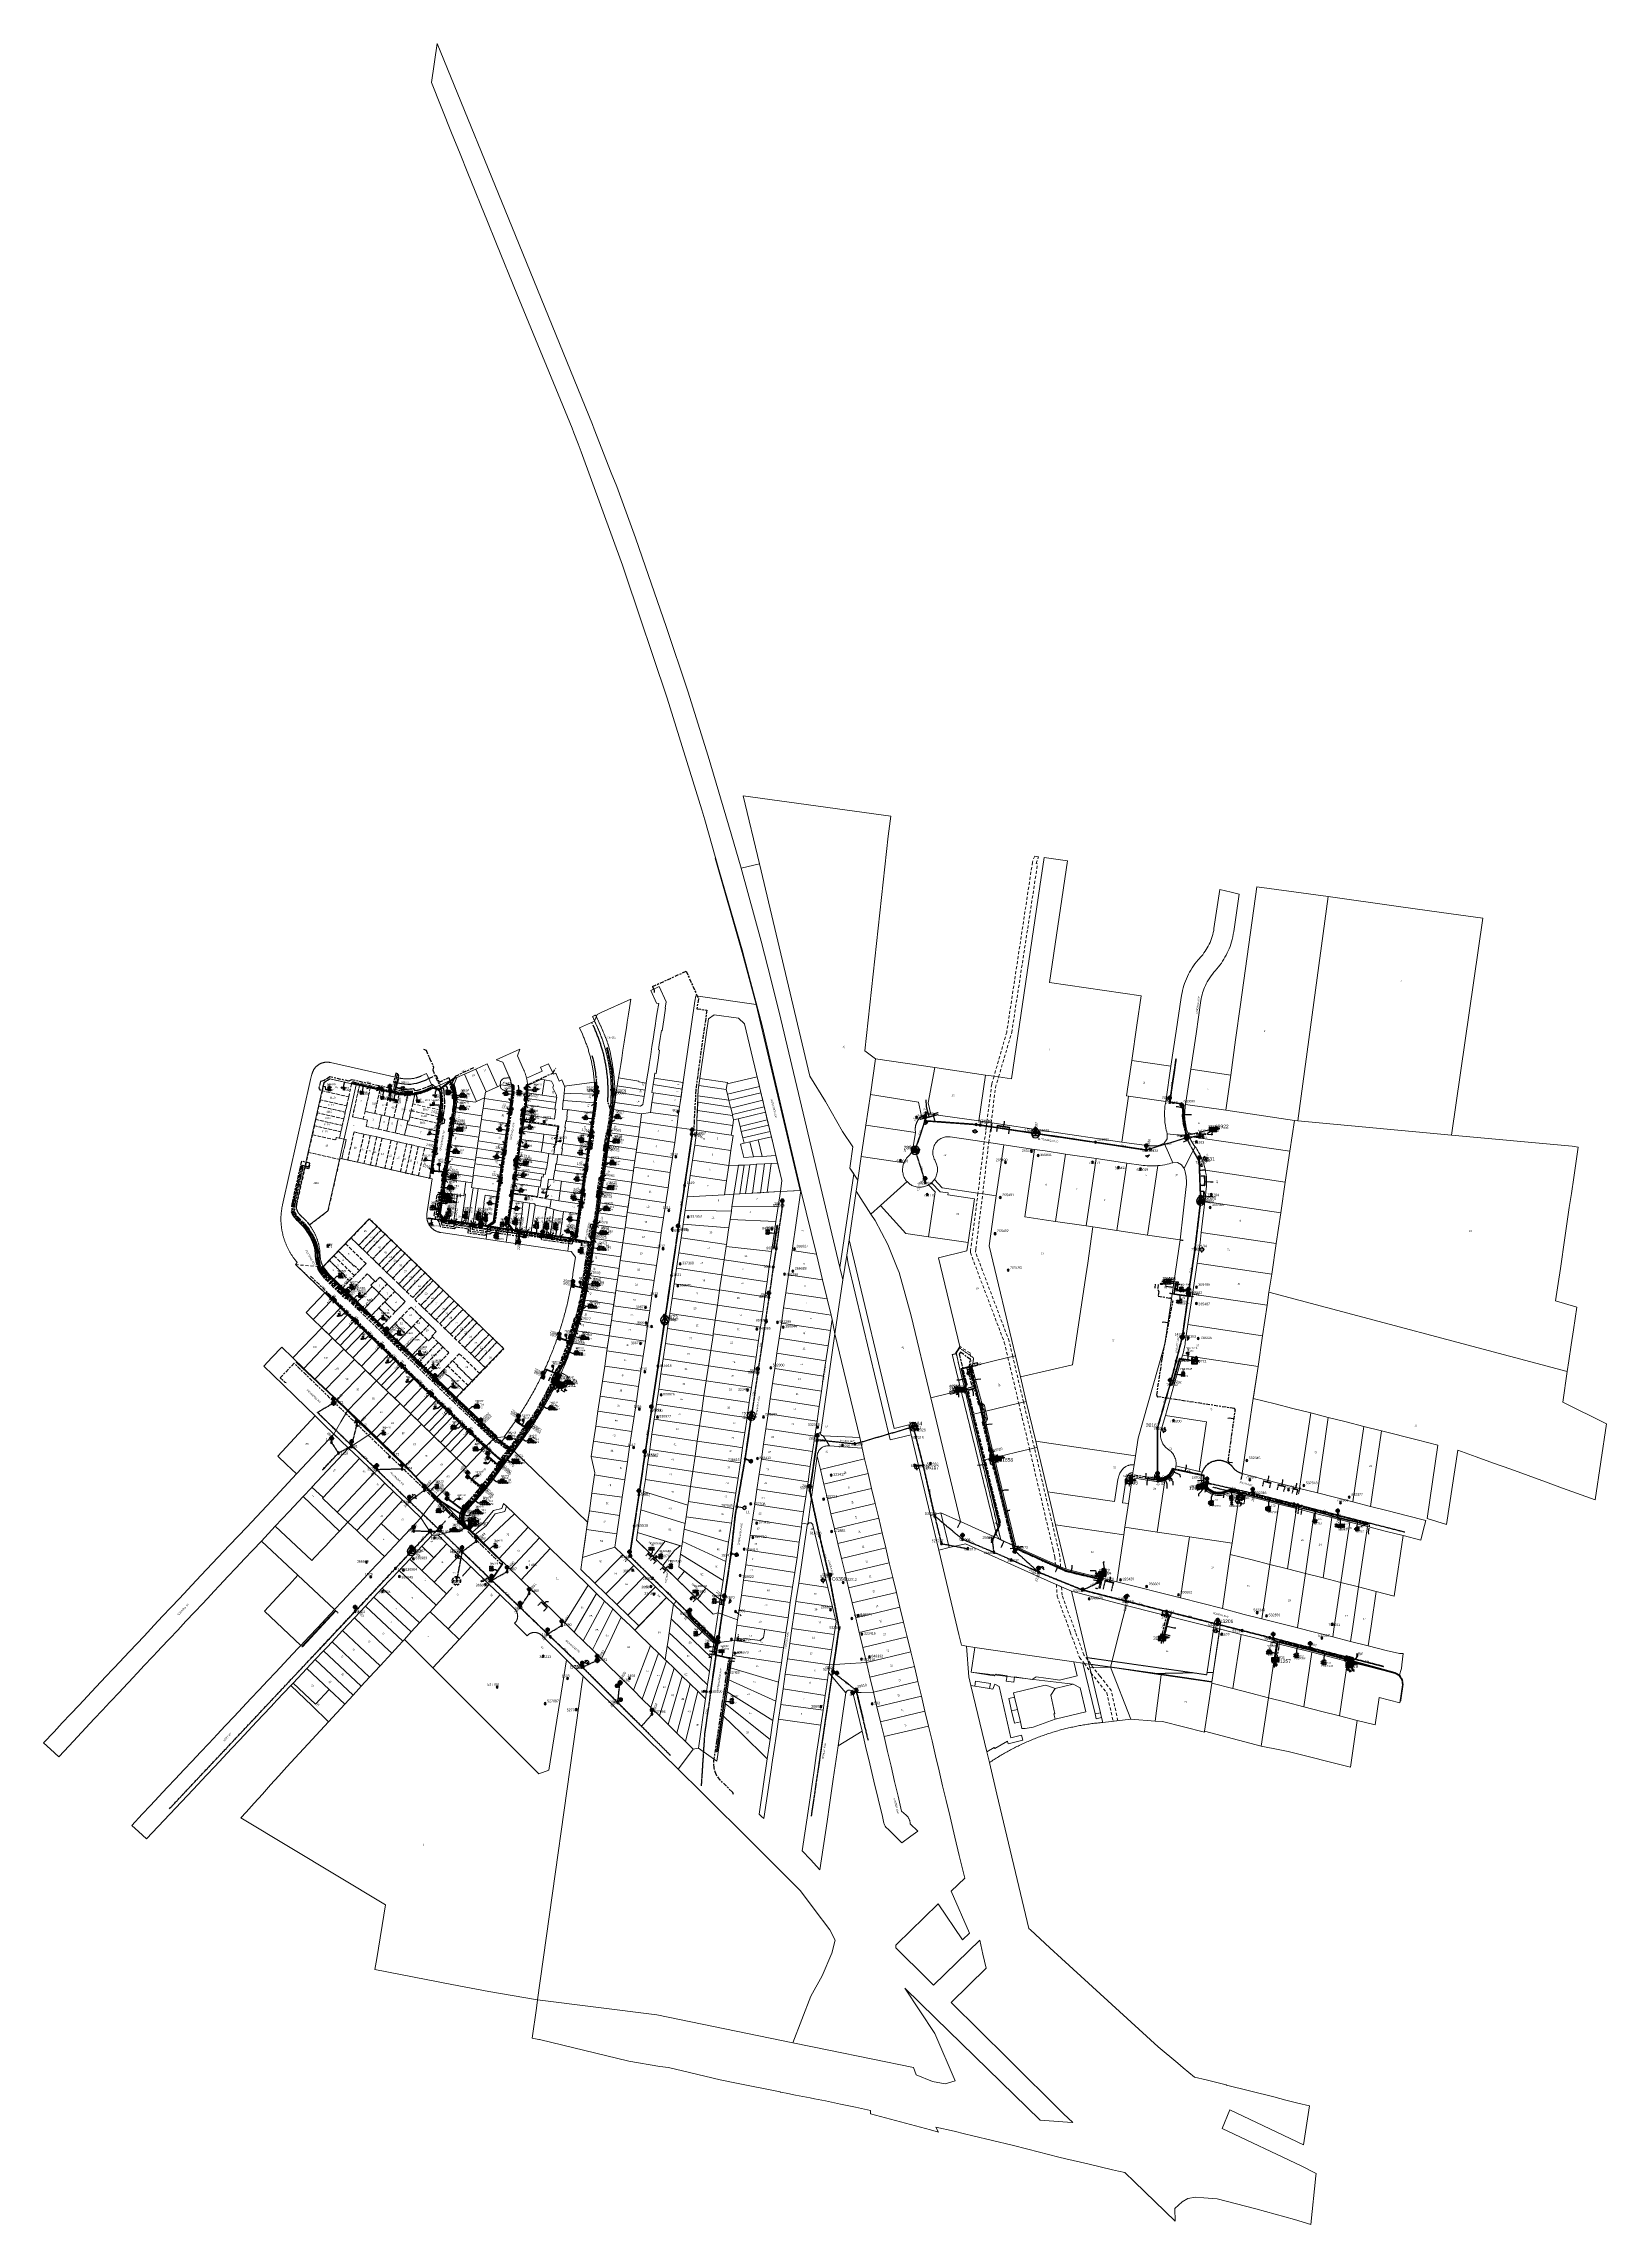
# Model space of a CAD drawing. Header units: metres. Extents: x 305195 to 306755, y 6261447 to 6263623.
import ezdxf
from ezdxf.enums import TextEntityAlignment as Align

# ---------------------------------------------------------------- set-up
doc = ezdxf.new("R2010")
doc.units = ezdxf.units.M
for name, pattern in [('Cable Exist OH', [1, 1, 0]), ('Cable Exist UG', [8.2, 4, -1.2, 1.8, -1.2]), ('Dash', [5, 3, -2]), ('DASHED', [0.75, 0.5, -0.25]), ('HIDDEN', [0.375, 0.25, -0.125]), ('HIDDEN2', [0.1875, 0.125, -0.0625])]:
    doc.linetypes.add(name, pattern=pattern)
doc.layers.get('0').update_dxf_attribs({"color": 6})
for name, color, linetype, lineweight in [('Cadastre Buildings_SP_EXT', 9, 'Continuous', 5), ('Cadastre Developer_SP_EXT', 9, 'Continuous', 5), ('Cadastre Easements_SP_EXT', 9, 'Continuous', 5), ('Cadastre Land Parcels_SP_EXT', 9, 'Continuous', 5), ('Cadastre Other Property_SP_EXT', 9, 'HIDDEN', 5), ('Cadastre Roads_SP_EXT', 9, 'Continuous', 5)]:
    doc.layers.add(name, color=color, linetype=linetype, lineweight=lineweight)
for name, color, linetype in [('Duct_SP_EXT', 7, 'Continuous'), ('Equip_HV_EXT', 7, 'Continuous'), ('Equip_LV_EXT', 7, 'Continuous'), ('Equip_SL_EXT', 7, 'Continuous'), ('Equip_SP_HV_EXT', 7, 'Continuous'), ('Equip_SP_LV_EXT', 7, 'Continuous'), ('Equip_SP_SL_EXT', 7, 'Continuous'), ('Equip_SP_SL_NEW', 2, 'Continuous'), ('Mains_HV_EXT', 7, 'Continuous'), ('Mains_LV_EXT', 7, 'Continuous'), ('Mains_LV_SL_EXT', 7, 'Continuous'), ('Mains_SL_EXT', 7, 'Continuous'), ('Sub_SP_EXT', 7, 'Continuous'), ('Sub_SP_TR_HV_LV_EXT', 7, 'Continuous'), ('SupportsOH_SP_TR_HV_LV_SL_EXT', 7, 'Continuous'), ('SupportsUG_SP_LV_EXT', 7, 'Continuous'), ('SupportsUG_SP_LV_SL_EXT', 7, 'Continuous'), ('Trench_SP_EXT', 7, 'Continuous')]:
    doc.layers.add(name, color=color, linetype=linetype)
doc.layers.add('UNKNOWN_FEATURES', color=1, linetype='DASHED', plot=False)
doc.styles.add('COLUMN_LABEL', font='arial.ttf')
doc.styles.add('HVSW_LABEL', font='arial.ttf')
doc.styles.add('iecARIAL', font='arial.ttf', dxfattribs={"height": 2})
doc.styles.add('IESYMBOL1', font='isocp.shx')
doc.styles.add('POLE_LABEL', font='arial.ttf')
doc.styles.add('SL_LABEL', font='arial.ttf')
doc.styles.add('SLCP_LABEL', font='arial.ttf', dxfattribs={"height": 3.5})
doc.styles.get("Standard").update_dxf_attribs({"font": 'arial.ttf'})
doc.styles.add('SWITCH_LABEL', font='arial.ttf', dxfattribs={"height": 2.5})
doc.linetypes.add('Cable E UG', pattern='A,6,-0.5,["E",Standard,S=1.7,R=0,X=0.5,Y=-1],-2.9', length=9.4)

# ---------------------------------------------------------------- blocks, each defined once
blk = doc.blocks.new('SUB_POLE_EXT')
blk.add_wipeout([(0, 4.2), (0.4, 4.2), (0.8, 4.1), (1.2, 4), (1.6, 3.9), (2, 3.7), (2.3, 3.5), (2.7, 3.3), (3, 3), (3.3, 2.7), (3.5, 2.3), (3.8, 1.9), (3.9, 1.6), (4, 1.2), (4.2, 0.6), (4.2, 0), (4.2, -0.6), (4.1, -1.1), (3.9, -1.6), (3.6, -2.2), (3.2, -2.7), (3, -3), (2.7, -3.3), (2.4, -3.5), (2, -3.7), (1.6, -3.9), (1.3, -4), (0.8, -4.1), (0.4, -4.2), (0, -4.2), (-0.4, -4.2), (-0.8, -4.1), (-1.2, -4), (-1.6, -3.9), (-2, -3.7), (-2.4, -3.5), (-2.7, -3.3), (-3, -3), (-3.2, -2.7), (-3.5, -2.3), (-3.7, -2), (-3.9, -1.6), (-4, -1.2), (-4.2, -0.8), (-4.2, -0.1), (-4.2, 0.4), (-4.1, 0.8), (-4, 1.3), (-3.9, 1.6), (-3.7, 2), (-3.5, 2.4), (-3.3, 2.7), (-3, 3), (-2.7, 3.3), (-2.3, 3.5), (-2, 3.7), (-1.6, 3.9), (-1.2, 4), (-0.8, 4.2), (-0.4, 4.2)])
blk.add_line((2.2, 0.5), (2.2, 0.5, 0))
blk.add_lwpolyline([(-4.2, 0, 1), (4.2, 0, 1)], format="xyb", close=True)
blk.add_lwpolyline([(2.1, 0.5), (0, 4.2), (-3.7, -2.1), (3.7, -2.1)], close=True)
for tag, height, flags, p in [('STREET_CODE', 0.2, 9, (1.5, 0)), ('ASSET_NUM', 3.5, 8, (2, 2)), ('CONSTRUCTED_VOLTAGE', 0.2, 9, (1.5, -0.2)), ('NO_PHASES', 0.2, 9, (1.5, -0.4)), ('OPERATING_VOLTAGE', 0.2, 9, (1.5, -0.6)), ('OPERATED_BY', 0.2, 9, (1.5, -0.8)), ('MAINTAINED_BY', 0.2, 9, (1.5, -1)), ('ORIENTATION', 0.2, 9, (1.5, -1.2)), ('OWNED_BY', 0.2, 9, (1.5, -1.4)), ('SECONDARY_VOLTAGE', 0.2, 9, (1.5, -1.6)), ('STATE', 0.2, 9, (1.5, -1.8)), ('SUBSTATION_TYPE', 0.2, 9, (1.5, -2)), ('USAGE', 0.2, 9, (1.5, -2.2)), ('LEGEND', 0.2, 9, (1.5, -2.4)), ('LOCATION', 0.2, 9, (1.5, -2.6)), ('STREETNAME', 0.2, 9, (1.5, -2.8)), ('SUBURB', 0.2, 9, (1.5, -3)), ('NOTES', 0.2, 9, (1.5, -3.2)), ('Z', 0.2, 1, (1.5, -3.4))]:
    blk.add_attdef(tag, text='', height=height, dxfattribs=dict(flags=flags)).set_placement(p, align=Align.MIDDLE_LEFT)
blk = doc.blocks.new('SUB_PADMOUNT_EXT')
for points in [[(0, 0), (-3.84, 1.92), (-3.84, -1.92)], [(0, 0), (3.84, 1.92), (3.84, -1.92)]]:
    blk.add_hatch(color=256).paths.add_polyline_path(points)
for p, q in [((3.84, 1.92), (-3.84, -1.92)), ((-3.84, 1.92), (3.84, -1.92))]:
    blk.add_line(p, q)
blk.add_lwpolyline([(-3.84, -1.92), (3.84, -1.92), (3.84, 1.92), (-3.84, 1.92)], close=True)
for tag, height, flags, p in [('STREET_CODE', 0.2, 9, (1.5, 0)), ('ASSET_NUM', 3.5, 8, (2, 2)), ('CONSTRUCTED_VOLTAGE', 0.2, 9, (1.5, -0.2)), ('OPERATING_VOLTAGE', 0.2, 9, (1.5, -0.6)), ('ORIENTATION', 0.2, 9, (1.5, -0.8)), ('OWNED_BY', 0.2, 9, (1.5, -1)), ('OPERATED_BY', 0.2, 9, (1.5, -1.2)), ('SECONDARY_VOLTAGE', 0.2, 9, (1.5, -1.6)), ('STATE', 0.2, 9, (1.5, -1.8)), ('SUBSTATION_TYPE', 0.2, 9, (1.5, -2.2)), ('STREETNAME', 0.2, 9, (1.5, -3)), ('SUBURB', 0.2, 9, (1.5, -3.2)), ('Z', 0.2, 1, (1.5, -3.6)), ('NO_PHASES', 0.2, 9, (1.5, -0.4)), ('MAINTAINED_BY', 0.2, 9, (1.5, -1.4)), ('PARENT', 0.2, 9, (1.5, -2)), ('USAGE', 0.2, 9, (1.5, -2.4)), ('LEGEND', 0.2, 9, (1.5, -2.6)), ('LOCATION', 0.2, 9, (1.5, -2.8)), ('NOTES', 0.2, 9, (1.5, -3.4))]:
    blk.add_attdef(tag, text='', height=height, dxfattribs=dict(flags=flags)).set_placement(p, align=Align.MIDDLE_LEFT)
blk = doc.blocks.new('SUB_INDOOR_EXT')
h = blk.add_hatch(color=256)
h.paths.add_polyline_path([(3, 3), (0.2, 0), (3, -3)])
h.paths.add_polyline_path([(-3, -3), (-0.2, 0), (-3, 3)])
at = {"color": 7}
for p, q in [((-0.3, 0.8), (0.3, 0.8)), ((0, 0.8), (0, -0.8)), ((-0.3, -0.8), (0.3, -0.8))]:
    blk.add_line(p, q, dxfattribs=at)
blk.add_line((1.9, -2.3), (1.9, -2.3, 0))
for points in [[(-3, -3), (-0.2, 0), (-3, 3)], [(-3, -3), (3, -3), (3, 3), (-3, 3)], [(3, 3), (0.2, 0), (3, -3)]]:
    blk.add_lwpolyline(points, close=True)
for tag, height, flags, p in [('STREET_CODE', 0.2, 9, (1.5, 0)), ('ASSET_NUM', 2.5, 8, (2, 2)), ('CONSTRUCTED_VOLTAGE', 0.2, 9, (1.5, -0.2)), ('NO_PHASES', 0.2, 9, (1.5, -0.4)), ('OPERATING_VOLTAGE', 0.2, 9, (1.5, -0.6)), ('ORIENTATION', 0.2, 9, (1.5, -0.8)), ('OWNED_BY', 0.2, 9, (1.5, -1)), ('OPERATED_BY', 0.2, 9, (1.5, -1.2)), ('MAINTAINED_BY', 0.2, 9, (1.5, -1.4)), ('SECONDARY_VOLTAGE', 0.2, 9, (1.5, -1.6)), ('STATE', 0.2, 9, (1.5, -1.8)), ('PARENT', 0.2, 9, (1.5, -2)), ('SUBSTATION_TYPE', 0.2, 9, (1.5, -2.2)), ('USAGE', 0.2, 9, (1.5, -2.4)), ('LEGEND', 0.2, 9, (1.5, -2.6)), ('LOCATION', 0.2, 9, (1.5, -2.8)), ('STREETNAME', 0.2, 9, (1.5, -3)), ('SUBURB', 0.2, 9, (1.5, -3.2)), ('NOTES', 0.2, 9, (1.5, -3.4)), ('Z', 0.2, 1, (1.5, -3.6))]:
    blk.add_attdef(tag, text='', height=height, dxfattribs=dict(flags=flags)).set_placement(p, align=Align.MIDDLE_LEFT)
blk = doc.blocks.new('COLUMN_EXT')
blk.add_hatch(color=256).paths.add_polyline_path([(-1.5, 1.5), (-1.5, -1.5), (1.5, -1.5), (1.5, 1.5)])
blk.add_lwpolyline([(-1.5, -1.5), (1.5, -1.5), (1.5, 1.5), (-1.5, 1.5)], close=True)
for tag, height, style, flags, p in [('STRUCTURE_PLANT_NUMBER', 0.2, 'POLE_LABEL', 9, (1.8, 0)), ('ASSET_NUM', 2.5, 'COLUMN_LABEL', 8, (2, 2)), ('STREET_CODE', 0.2, 'COLUMN_LABEL', 9, (1.8, -0.2))]:
    blk.add_attdef(tag, text='', height=height, dxfattribs=dict(style=style, flags=flags)).set_placement(p, align=Align.MIDDLE_LEFT)
at = {"flags": 9}
for tag, p in [('COLUMN_TYPE', (1.8, -0.4)), ('OWNED_BY', (1.8, -0.6)), ('STATE', (1.8, -0.8)), ('USAGE', (1.8, -1)), ('LEGEND', (1.8, -1.2)), ('LOCATION', (1.8, -1.4)), ('STREETNAME', (1.8, -1.6)), ('SUBURB', (1.8, -1.8)), ('NOTES', (1.8, -2))]:
    blk.add_attdef(tag, text='', height=0.2, dxfattribs=at).set_placement(p, align=Align.MIDDLE_LEFT)
at = {"flags": 1}
blk.add_attdef('Z', (1.8, -2.4), '', height=0.2, dxfattribs=at)
blk = doc.blocks.new('PILLAR_EXT')
blk.add_hatch(color=256).paths.add_polyline_path([(-2.475, 0.99), (-2.475, -0.99), (2.475, -0.99), (2.475, 0.99)])
blk.add_lwpolyline([(-2.475, -0.99), (2.475, -0.99), (2.475, 0.99), (-2.475, 0.99)], close=True)
for tag, p, flags in [('OWNED_BY', (0, -0.2), 9), ('STATE', (0, -0.4), 9), ('SUPPORT_TYPE', (0, -0.6), 9), ('STREETNAME', (0, -1.8), 9), ('SUBURB', (0, -2), 1), ('USAGE', (0, -0.8), 9), ('LEGEND', (0, -1), 9), ('LOCATION', (0, -1.2), 9), ('NOTES', (0, -1.4), 9), ('PARENT', (0, -1.6), 9)]:
    blk.add_attdef(tag, p, '', height=0.2, dxfattribs=dict(flags=flags))
at = {"style": 'iecARIAL', "flags": 8}
blk.add_attdef('ASSET_NUM', (1.5, 3.5), '', height=2.5, dxfattribs=at)
blk = doc.blocks.new('DUCT_EXT')
blk.add_circle((0, 0.8), 0.8)
at = {"flags": 1}
blk.add_attdef('Z', (0, 0), '', height=0.2, dxfattribs=at)
at = {"flags": 9}
for tag, p in [('DUCT_CODE', (0, 0)), ('XSECT_TYPE', (0, -0.2)), ('FB_REFERENCE', (0, -0.4)), ('STATE', (0, -0.6)), ('NOTES', (0, -0.8))]:
    blk.add_attdef(tag, text='', height=0.2, dxfattribs=at).set_placement(p, align=Align.MIDDLE_LEFT)
blk = doc.blocks.new('LV_OH_LINKS_OPEN_EXT')
for p, q in [((-0.2, 5), (-0.2, 5.5)), ((-0.2, 3), (-0.2, 2.5)), ((0.2, 5), (0.2, 5.5)), ((0.2, 3), (0.2, 2.5))]:
    blk.add_line(p, q)
blk.add_lwpolyline([(0, 3, 1), (0, 5, 1)], format="xyb", close=True)
at = {"flags": 1}
blk.add_attdef('Z', (0, 0), '', height=0.2, dxfattribs=at)
at = {"flags": 9}
for tag, p in [('ACTUAL_STATUS', (0, 0)), ('CONSTRUCTED_VOLTAGE', (0, -0.2)), ('NO_PHASES', (0, -0.4)), ('OPERATING_VOLTAGE', (0, -0.6)), ('ORIENTATION', (0, -0.8)), ('OWNED_BY', (0, -1)), ('STATE', (0, -1.2)), ('SWITCH_TYPE', (0, -1.4)), ('USAGE', (0, -1.6)), ('LEGEND', (0, -1.8)), ('NOTES', (0, -2))]:
    blk.add_attdef(tag, text='', height=0.2, dxfattribs=at).set_placement(p, align=Align.MIDDLE_LEFT)
blk = doc.blocks.new('LV_OH_LINKS_DISTFUSE_EXT')
for p, q in [((0, 0), (0.96, 0)), ((3.84, 0), (4.8, 0))]:
    blk.add_line(p, q)
blk.add_lwpolyline([(3.84, -1.2), (3.84, 1.2), (0.96, -1.2), (0.96, 1.2)], close=True)
at = {"flags": 9}
for tag, p in [('ACTUAL_STATUS', (0, 0)), ('CONSTRUCTED_VOLTAGE', (0, -0.2)), ('OPERATING_VOLTAGE', (0, -0.6)), ('ORIENTATION', (0, -0.8)), ('OWNED_BY', (0, -1)), ('STATE', (0, -1.2)), ('SWITCH_TYPE', (0, -1.4)), ('NO_PHASES', (0, -0.4)), ('USAGE', (0, -1.6)), ('NOTES', (0, -1.8))]:
    blk.add_attdef(tag, text='', height=0.2, dxfattribs=at).set_placement(p, align=Align.MIDDLE_LEFT)
at = {"flags": 1}
blk.add_attdef('Z', (0, 0), '', height=0.2, dxfattribs=at)
blk = doc.blocks.new('SL_LANTERN_EXT')
at = {"lineweight": 40}
for p, q in [((-2.3, 4.2), (2.2, 4.2)), ((-1.5, 5.7), (-1.1, 5.3)), ((-1.5, 2.8), (-1.1, 3.2)), ((0, 2), (0, 6.5)), ((0, 0), (0, 2.7)), ((1.5, 5.7), (1.1, 5.3)), ((1.5, 2.8), (1.1, 3.2))]:
    blk.add_line(p, q, dxfattribs=at)
blk.add_circle((0, 4.2), 1.5, dxfattribs=at)
at = {"style": 'iecARIAL', "flags": 8}
blk.add_attdef('ASSET_NUM', (1.5, 1.5), '', height=2.5, dxfattribs=at)
for tag, p, height, flags in [('CONSTRUCTED_VOLTAGE', (1, -0.7), 0.2, 9), ('CONTROL_TYPE', (1, -0.9), 0.2, 9), ('LANTERN_PURPOSE', (1, -1.1), 0.2, 9), ('LANTERN_TYPE', (1, -1.3), 0.2, 9), ('NO_PHASES', (1, -1.5), 0.2, 9), ('OPERATING_VOLTAGE', (1, -1.7), 0.2, 9), ('ORIENTATION', (1, -1.9), 0.2, 9), ('OWNED_BY', (1, -2.1), 0.2, 9), ('STATE', (1, -2.3), 0.2, 9), ('USAGE', (1, -2.5), 0.2, 9), ('CEXIST', (1, -2.7), 0.2, 9), ('CNEW', (1, -2.9), 0.2, 9), ('CNUMBER', (1, -3.1), 0.2, 9), ('CREMOVE', (1, -3.3), 0.2, 9), ('CREPLACE', (1, -3.5), 0.2, 9), ('LKINGHEIGHT', (1, -3.7), 0.2, 9), ('LBRACKET', (1, -3.9), 0.2, 9), ('LBRACKETVOCAB', (1, -4.1), 0.2, 9), ('LCATEGORY', (1, -4.3), 0.2, 9), ('LCHARGE1', (1, -4.5), 0.2, 9), ('LCHARGE1PERCENT', (1, -4.7), 0.2, 9), ('LCHARGE2', (1, -4.9), 0.2, 9), ('LCHARGE2PERCENT', (1, -5.1), 0.2, 9), ('LCHARGE3', (1, -5.3), 0.2, 9), ('LCHARGE3PERCENT', (1, -5.5), 0.2, 9), ('LEXIST', (1, -5.7), 0.2, 9), ('LLAMP', (1, -5.9), 0.2, 9), ('LLAMPVOCAB', (1, -6.1), 0.2, 9), ('LMAST', (1, -6.3), 0.2, 9), ('LMASTVOCAB', (1, -6.5), 0.2, 9), ('LNEW', (1, -6.7), 0.2, 9), ('LANTNUMBER', (1, -6.9), 0.2, 9), ('LOUTREACH', (1, -7.3), 0.2, 9), ('LOUTREACHVOCAB', (1, -7.5), 0.2, 9), ('LRATECODE', (1, -7.7), 0.2, 9), ('LREMOVE', (1, -7.9), 0.2, 9), ('LREPLACE', (1, -8.1), 0.2, 9), ('LTYPE', (1, -8.3), 0.2, 9), ('LTYPEVOCAB', (1, -8.5), 0.2, 9), ('LEGEND', (1, -8.7), 0.2, 9), ('LOCATION', (1, -8.9), 0.2, 9), ('NOTES', (1, -9.1), 0.2, 9), ('STREETNAME', (1, -9.3), 0.2, 9), ('SUBURB', (1, -9.5), 0.2, 1), ('LNUMBER', (2.2, -3.3), 2.5, 8)]:
    blk.add_attdef(tag, p, '', height=height, dxfattribs=dict(flags=flags))
blk = doc.blocks.new('SL_NIGHTWATCH_EXT')
at = {"lineweight": 40}
h = blk.add_hatch(color=256, dxfattribs=at)
h.paths.add_polyline_path([(0.4, 2, 0.098491), (-0.4, 2), (-0.2, 1, -0.098491), (0.2, 1)])
h.paths.add_polyline_path([(0.6, 0.8, -0.098491), (0.8, 0.6), (1.7, 1.1, 0.098491), (1.1, 1.7)])
h.paths.add_polyline_path([(1, 0.2, -0.098491), (1, -0.2), (2, -0.4, 0.098491), (2, 0.4)])
h.paths.add_polyline_path([(0.8, -0.6, -0.098491), (0.6, -0.8), (1.1, -1.7, 0.098491), (1.7, -1.1)])
h.paths.add_polyline_path([(-0.2, -1), (-0.4, -2, 0.098491), (0.4, -2), (0.2, -1, -0.098491)])
h.paths.add_polyline_path([(-0.8, -0.6), (-1.7, -1.1, 0.098491), (-1.1, -1.7), (-0.6, -0.8, -0.098491)])
h.paths.add_polyline_path([(-1, 0.2), (-2, 0.4, 0.098491), (-2, -0.4), (-1, -0.2, -0.098491)])
h.paths.add_polyline_path([(-1.1, 1.7, 0.098491), (-1.7, 1.1), (-0.8, 0.6, -0.098491), (-0.6, 0.8)])
for p, q in [((-1.2, 1.6), (-1.2, 1.6, 0)), ((-1.1, 1.6), (-1.1, 1.6, 0)), ((1.1, 1.6), (1.1, 1.6, 0)), ((-0.9, -0.6), (-0.9, -0.6, 0)), ((0.8, -0.6), (0.8, -0.6, 0)), ((1.1, -1.6), (1.1, -1.6, 0)), ((2, -0.4), (2, -0.4, 0))]:
    blk.add_line(p, q, dxfattribs=at)
for points in [[(-1, 0.2, 0.098491), (-1, -0.2), (-2, -0.4, -0.098491), (-2, 0.4)], [(-0.6, 0.8, 0.098491), (-0.8, 0.6), (-1.7, 1.1, -0.098491), (-1.1, 1.7)], [(-0.2, 1, -0.098491), (0.2, 1), (0.4, 2, 0.098491), (-0.4, 2)], [(0.8, 0.6), (1.7, 1.1, 0.098491), (1.1, 1.7), (0.6, 0.8, -0.098491)], [(1, -0.2), (2, -0.4, 0.098491), (2, 0.4), (1, 0.2, -0.098491)], [(-0.8, -0.6, 0.098491), (-0.6, -0.8), (-1.1, -1.7, -0.098491), (-1.7, -1.1)], [(0.2, -1), (0.4, -2, -0.098491), (-0.4, -2), (-0.2, -1, 0.098491)], [(0.6, -0.8), (1.1, -1.7, 0.098491), (1.7, -1.1), (0.8, -0.6, -0.098491)]]:
    blk.add_lwpolyline(points, format="xyb", close=True, dxfattribs=at)
blk.add_circle((0, 0), 1, dxfattribs=at)
blk = doc.blocks.new('*U148')
at = {"lineweight": 40}
for p, q in [((0, 0), (4.5, -1.8)), ((3.8, -1.5), (7.9, -3.2)), ((3.9, -3.2), (4.5, -2.9)), ((6.7, -0.3), (5, -4.4)), ((5, -0.5), (5.3, -1)), ((6.7, -4.2), (6.4, -3.7)), ((7.7, -1.5), (7.2, -1.8))]:
    blk.add_line(p, q, dxfattribs=at)
blk.add_circle((5.8, -2.4), 1.5, dxfattribs=at)
at = {"style": 'iecARIAL', "flags": 8}
blk.add_attdef('ASSET_NUM', (1.5, 1.5), '', height=2.5, dxfattribs=at)
for tag, p, height, flags in [('CONSTRUCTED_VOLTAGE', (1, -0.7), 0.2, 9), ('CONTROL_TYPE', (1, -0.9), 0.2, 9), ('LANTERN_PURPOSE', (1, -1.1), 0.2, 9), ('LANTERN_TYPE', (1, -1.3), 0.2, 9), ('NO_PHASES', (1, -1.5), 0.2, 9), ('OPERATING_VOLTAGE', (1, -1.7), 0.2, 9), ('ORIENTATION', (1, -1.9), 0.2, 9), ('OWNED_BY', (1, -2.1), 0.2, 9), ('STATE', (1, -2.3), 0.2, 9), ('USAGE', (1, -2.5), 0.2, 9), ('CEXIST', (1, -2.7), 0.2, 9), ('CNEW', (1, -2.9), 0.2, 9), ('CNUMBER', (1, -3.1), 0.2, 9), ('CREMOVE', (1, -3.3), 0.2, 9), ('CREPLACE', (1, -3.5), 0.2, 9), ('LKINGHEIGHT', (1, -3.7), 0.2, 9), ('LBRACKET', (1, -3.9), 0.2, 9), ('LBRACKETVOCAB', (1, -4.1), 0.2, 9), ('LCATEGORY', (1, -4.3), 0.2, 9), ('LCHARGE1', (1, -4.5), 0.2, 9), ('LCHARGE1PERCENT', (1, -4.7), 0.2, 9), ('LCHARGE2', (1, -4.9), 0.2, 9), ('LCHARGE2PERCENT', (1, -5.1), 0.2, 9), ('LCHARGE3', (1, -5.3), 0.2, 9), ('LCHARGE3PERCENT', (1, -5.5), 0.2, 9), ('LEXIST', (1, -5.7), 0.2, 9), ('LLAMP', (1, -5.9), 0.2, 9), ('LLAMPVOCAB', (1, -6.1), 0.2, 9), ('LMAST', (1, -6.3), 0.2, 9), ('LMASTVOCAB', (1, -6.5), 0.2, 9), ('LNEW', (1, -6.7), 0.2, 9), ('LANTNUMBER', (1, -6.9), 0.2, 9), ('LOUTREACH', (1, -7.3), 0.2, 9), ('LOUTREACHVOCAB', (1, -7.5), 0.2, 9), ('LRATECODE', (1, -7.7), 0.2, 9), ('LREMOVE', (1, -7.9), 0.2, 9), ('LREPLACE', (1, -8.1), 0.2, 9), ('LTYPE', (1, -8.3), 0.2, 9), ('LTYPEVOCAB', (1, -8.5), 0.2, 9), ('LEGEND', (1, -8.7), 0.2, 9), ('LOCATION', (1, -8.9), 0.2, 9), ('NOTES', (1, -9.1), 0.2, 9), ('STREETNAME', (1, -9.3), 0.2, 9), ('SUBURB', (1, -9.5), 0.2, 1), ('LNUMBER', (2.2, -3.3), 2.5, 8)]:
    blk.add_attdef(tag, p, '', height=height, dxfattribs=dict(flags=flags))
blk = doc.blocks.new('*U147')
at = {"lineweight": 40}
for p, q in [((0, 0), (4, -0.8)), ((4.3, 0.6), (4.6, 0.1)), ((5.9, 1.1), (5, -3.3)), ((7.2, 0), (6.7, -0.3)), ((3.3, -0.7), (7.7, -1.6)), ((3.7, -2.3), (4.2, -1.9)), ((6.6, -2.8), (6.3, -2.4))]:
    blk.add_line(p, q, dxfattribs=at)
blk.add_circle((5.5, -1.1), 1.5, dxfattribs=at)
at = {"style": 'iecARIAL', "flags": 8}
blk.add_attdef('ASSET_NUM', (1.5, 1.5), '', height=2.5, dxfattribs=at)
for tag, p, height, flags in [('CONSTRUCTED_VOLTAGE', (1, -0.7), 0.2, 9), ('CONTROL_TYPE', (1, -0.9), 0.2, 9), ('LANTERN_PURPOSE', (1, -1.1), 0.2, 9), ('LANTERN_TYPE', (1, -1.3), 0.2, 9), ('NO_PHASES', (1, -1.5), 0.2, 9), ('OPERATING_VOLTAGE', (1, -1.7), 0.2, 9), ('ORIENTATION', (1, -1.9), 0.2, 9), ('OWNED_BY', (1, -2.1), 0.2, 9), ('STATE', (1, -2.3), 0.2, 9), ('USAGE', (1, -2.5), 0.2, 9), ('CEXIST', (1, -2.7), 0.2, 9), ('CNEW', (1, -2.9), 0.2, 9), ('CNUMBER', (1, -3.1), 0.2, 9), ('CREMOVE', (1, -3.3), 0.2, 9), ('CREPLACE', (1, -3.5), 0.2, 9), ('LKINGHEIGHT', (1, -3.7), 0.2, 9), ('LBRACKET', (1, -3.9), 0.2, 9), ('LBRACKETVOCAB', (1, -4.1), 0.2, 9), ('LCATEGORY', (1, -4.3), 0.2, 9), ('LCHARGE1', (1, -4.5), 0.2, 9), ('LCHARGE1PERCENT', (1, -4.7), 0.2, 9), ('LCHARGE2', (1, -4.9), 0.2, 9), ('LCHARGE2PERCENT', (1, -5.1), 0.2, 9), ('LCHARGE3', (1, -5.3), 0.2, 9), ('LCHARGE3PERCENT', (1, -5.5), 0.2, 9), ('LEXIST', (1, -5.7), 0.2, 9), ('LLAMP', (1, -5.9), 0.2, 9), ('LLAMPVOCAB', (1, -6.1), 0.2, 9), ('LMAST', (1, -6.3), 0.2, 9), ('LMASTVOCAB', (1, -6.5), 0.2, 9), ('LNEW', (1, -6.7), 0.2, 9), ('LANTNUMBER', (1, -6.9), 0.2, 9), ('LOUTREACH', (1, -7.3), 0.2, 9), ('LOUTREACHVOCAB', (1, -7.5), 0.2, 9), ('LRATECODE', (1, -7.7), 0.2, 9), ('LREMOVE', (1, -7.9), 0.2, 9), ('LREPLACE', (1, -8.1), 0.2, 9), ('LTYPE', (1, -8.3), 0.2, 9), ('LTYPEVOCAB', (1, -8.5), 0.2, 9), ('LEGEND', (1, -8.7), 0.2, 9), ('LOCATION', (1, -8.9), 0.2, 9), ('NOTES', (1, -9.1), 0.2, 9), ('STREETNAME', (1, -9.3), 0.2, 9), ('SUBURB', (1, -9.5), 0.2, 1), ('LNUMBER', (2.2, -3.3), 2.5, 8)]:
    blk.add_attdef(tag, p, '', height=height, dxfattribs=dict(flags=flags))
blk = doc.blocks.new('POLE_EXT')
blk.add_hatch(color=256).paths.add_polyline_path([(-1, 0, 1), (1, 0, 1)])
blk.add_lwpolyline([(-1, 0, 1), (1, 0, 1)], format="xyb", close=True)
for tag, height, flags, p in [('pNumber', 2.5, 8, (-17.8, 2.1)), ('OWNED_BY', 0.2, 9, (1.4, -0.4)), ('PARENT', 0.2, 9, (1.4, -0.6)), ('SPECIAL_USE', 0.2, 9, (1.4, -0.8)), ('STATE', 0.2, 9, (1.4, -1)), ('USAGE', 0.2, 9, (1.4, -1.2)), ('cLV', 0.2, 9, (1.4, -1.4)), ('hDepth', 0.2, 9, (1.4, -1.6)), ('hDia', 0.2, 9, (1.4, -1.8)), ('cHV', 0.2, 9, (1.4, -2)), ('LBRACKET', 0.2, 9, (1.4, -2.2)), ('LExisting', 0.2, 9, (1.4, -2.4)), ('LANTNUMBER', 0.2, 9, (1.4, -2.6)), ('LOther', 0.2, 9, (1.4, -2.8)), ('LRemove', 0.2, 9, (1.4, -3)), ('LEGEND', 0.2, 9, (1.4, -3.2)), ('cLinedev', 0.2, 9, (1.4, -3.4)), ('LOCATION', 0.2, 9, (1.4, -3.6)), ('pExisting', 0.2, 9, (1.4, -3.8)), ('PFNUMBER', 0.2, 9, (1.4, -4)), ('NEWPFNUMBER', 0.2, 9, (1.4, -4.2)), ('pFooting', 0.2, 9, (1.4, -4.4)), ('pNew', 0.2, 9, (1.4, -4.6)), ('pRelocate', 0.2, 9, (1.4, -5)), ('pRemove', 0.2, 9, (1.4, -5.2)), ('pReplace', 0.2, 9, (1.4, -5.4)), ('pStay', 0.2, 9, (1.4, -5.6)), ('pType', 0.2, 9, (1.4, -5.8)), ('cspan', 0.2, 9, (1.4, -6)), ('STREETNAME', 0.2, 9, (1.4, -6.2)), ('SUBURB', 0.2, 9, (1.4, -6.4)), ('NOTES', 0.2, 9, (1.4, -6.6)), ('MAINTAINED_BY', 0.2, 9, (1.4, -6.8)), ('OPERATED_BY', 0.2, 9, (1.4, -7))]:
    blk.add_attdef(tag, text='', height=height, dxfattribs=dict(flags=flags)).set_placement(p, align=Align.MIDDLE_LEFT)
at = {"style": 'POLE_LABEL'}
for tag, height, flags, p in [('STRUCTURE_PLANT_NUMBER', 0.2, 9, (1.4, 0)), ('ASSET_NUM', 2.5, 8, (2, 2)), ('STREET_CODE', 0.2, 9, (1.4, -0.2))]:
    blk.add_attdef(tag, text='', height=height, dxfattribs=dict(at, flags=flags)).set_placement(p, align=Align.MIDDLE_LEFT)
at = {"flags": 1}
blk.add_attdef('Z', (1.4, -7.3), '', height=0.2, dxfattribs=at)
blk = doc.blocks.new('HV_STJ_EXT')
h = blk.add_hatch(color=256)
edge = h.paths.add_edge_path()
edge.add_ellipse((-0.6, 0.1), major_axis=(0.226, 0.226), ratio=1, start_angle=45, end_angle=135)
edge.add_line((-0.9, 0.1), (-0.9, -0.1))
edge.add_ellipse((-0.6, -0.1), major_axis=(0.226, 0.226), ratio=1, start_angle=135, end_angle=225)
edge.add_line((-0.6, -0.5), (0.6, -0.5))
edge.add_ellipse((0.6, -0.1), major_axis=(-0.226, 0.226), ratio=1, start_angle=135, end_angle=225)
edge.add_line((0.9, -0.1), (0.9, 0.1))
edge.add_ellipse((0.6, 0.1), major_axis=(-0.226, 0.226), ratio=1, start_angle=225, end_angle=315)
edge.add_line((0.6, 0.5), (-0.6, 0.5))
blk.add_lwpolyline([(-0.9, 0.1), (-0.9, -0.1, 0.414214), (-0.6, -0.5), (0.6, -0.5, 0.414214), (0.9, -0.1), (0.9, 0.1, 0.414214), (0.6, 0.5), (-0.6, 0.5, 0.414214)], format="xyb", close=True)
for tag, flags, p in [('ORIENTATION', 9, (1.5, 0)), ('USAGE', 9, (1.5, -0.2)), ('LEGEND', 9, (1.5, -0.4)), ('NOTES', 9, (1.5, -0.6)), ('Z', 1, (1.5, -0.8))]:
    blk.add_attdef(tag, text='', height=0.2, dxfattribs=dict(flags=flags)).set_placement(p, align=Align.MIDDLE_LEFT)
blk = doc.blocks.new('LV_STJ_EXT')
h = blk.add_hatch(color=256)
edge = h.paths.add_edge_path()
edge.add_ellipse((-0.6, 0.1), major_axis=(0.226, 0.226), ratio=1, start_angle=45, end_angle=135)
edge.add_line((-0.9, 0.1), (-0.9, -0.1))
edge.add_ellipse((-0.6, -0.1), major_axis=(0.226, 0.226), ratio=1, start_angle=135, end_angle=225)
edge.add_line((-0.6, -0.5), (0.6, -0.5))
edge.add_ellipse((0.6, -0.1), major_axis=(-0.226, 0.226), ratio=1, start_angle=135, end_angle=225)
edge.add_line((0.9, -0.1), (0.9, 0.1))
edge.add_ellipse((0.6, 0.1), major_axis=(-0.226, 0.226), ratio=1, start_angle=225, end_angle=315)
edge.add_line((0.6, 0.5), (-0.6, 0.5))
blk.add_lwpolyline([(-0.9, 0.1), (-0.9, -0.1, 0.414214), (-0.6, -0.5), (0.6, -0.5, 0.414214), (0.9, -0.1), (0.9, 0.1, 0.414214), (0.6, 0.5), (-0.6, 0.5, 0.414214)], format="xyb", close=True)
at = {"flags": 1}
blk.add_attdef('Z', (0, 0), '', height=0.2, dxfattribs=at)
at = {"flags": 9}
for tag, p in [('ORIENTATION', (0, 0)), ('USAGE', (0, -0.2)), ('LEGEND', (0, -0.4)), ('NOTES', (0, -0.6))]:
    blk.add_attdef(tag, text='', height=0.2, dxfattribs=at).set_placement(p, align=Align.MIDDLE_LEFT)
blk = doc.blocks.new('LV_UG_DFUSE_CLOSED_EXT')
for points in [[(1, 0), (0, 0)], [(5, -0.7), (2.2, 0.7)], [(5, 0.7), (2.2, -0.7)], [(6.2, 0), (7.2, 0)]]:
    blk.add_lwpolyline(points)
for centre in [(1.8, 0), (5.4, 0)]:
    blk.add_circle(centre, 0.8)
at = {"flags": 1}
blk.add_attdef('Z', (0, 0), '', height=0.2, dxfattribs=at)
at = {"flags": 9}
for tag, p in [('ACTUAL_STATUS', (0, 0)), ('CONSTRUCTED_VOLTAGE', (0, -0.2)), ('NO_PHASES', (0, -0.4)), ('OPERATING_VOLTAGE', (0, -0.6)), ('ORIENTATION', (0, -0.8)), ('STATE', (0, -1)), ('SWITCH_TYPE', (0, -1.2)), ('USAGE', (0, -1.4)), ('NOTES', (0, -1.6))]:
    blk.add_attdef(tag, text='', height=0.2, dxfattribs=at).set_placement(p, align=Align.MIDDLE_LEFT)
blk = doc.blocks.new('LV_UG_LINKS_CLOSED_EXT')
blk.add_wipeout([(-1.1, 1.1), (-1.2, 0.9), (-1.3, 0.8), (-1.4, 0.6), (-1.4, 0.4), (-1.5, 0.2), (-1.5, 0), (-1.5, -0.1), (-1.5, -0.3), (-1.4, -0.5), (-1.3, -0.7), (-1.2, -0.8), (-1.1, -1), (-1, -1.1), (-0.8, -1.2), (-0.7, -1.3), (-0.5, -1.4), (-0.3, -1.5), (-0.1, -1.5), (0, -1.5), (0.2, -1.5), (0.4, -1.4), (0.6, -1.4), (0.8, -1.3), (0.9, -1.2), (1.1, -1.1), (1.2, -0.9), (1.3, -0.8), (1.4, -0.6), (1.4, -0.4), (1.5, -0.2), (1.5, 0), (1.5, 0.1), (1.5, 0.3), (1.4, 0.5), (1.3, 0.7), (1.2, 0.8), (1.1, 1), (1, 1.1), (0.8, 1.2), (0.7, 1.3), (0.5, 1.4), (0.3, 1.5), (0.1, 1.5), (0, 1.5), (-0.2, 1.5), (-0.4, 1.4), (-0.6, 1.4), (-0.8, 1.3), (-0.9, 1.2)])
for p, q in [((-0.2, -1.5), (-0.2, 1.5)), ((0.2, -1.5), (0.2, 1.5))]:
    blk.add_line(p, q)
blk.add_circle((0, 0), 1.5)
at = {"flags": 1}
blk.add_attdef('Z', (0, 0), '', height=0.2, dxfattribs=at)
at = {"flags": 9}
for tag, p in [('ACTUAL_STATUS', (0, 0)), ('CONSTRUCTED_VOLTAGE', (0, -0.2)), ('NO_PHASES', (0, -0.4)), ('OPERATING_VOLTAGE', (0, -0.6)), ('ORIENTATION', (0, -0.8)), ('STATE', (0, -1)), ('SWITCH_TYPE', (0, -1.2)), ('USAGE', (0, -1.4)), ('NOTES', (0, -1.6))]:
    blk.add_attdef(tag, text='', height=0.2, dxfattribs=at).set_placement(p, align=Align.MIDDLE_LEFT)
blk = doc.blocks.new('LV_UG_LINKS_OPEN_EXT')
for p, q in [((-0.2, 1.5), (-0.2, 2.2)), ((0.2, 1.5), (0.2, 2.2)), ((-0.2, -1.5), (-0.2, -2.2)), ((0.2, -1.5), (0.2, -2.2))]:
    blk.add_line(p, q)
at = {"flags": 1}
blk.add_attdef('Z', (0, 0), '', height=0.2, dxfattribs=at)
at = {"flags": 9}
for tag, p in [('ACTUAL_STATUS', (0, 0)), ('CONSTRUCTED_VOLTAGE', (0, -0.2)), ('NO_PHASES', (0, -0.4)), ('OPERATING_VOLTAGE', (0, -0.6)), ('ORIENTATION', (0, -0.8)), ('STATE', (0, -1)), ('SWITCH_TYPE', (0, -1.2)), ('USAGE', (0, -1.4)), ('NOTES', (0, -1.6))]:
    blk.add_attdef(tag, text='', height=0.2, dxfattribs=at).set_placement(p, align=Align.MIDDLE_LEFT)
blk.add_wipeout([(-0.2, 1.5), (-0.4, 1.4), (-0.6, 1.4), (-0.8, 1.3), (-0.9, 1.2), (-1.1, 1), (-1.2, 0.9), (-1.3, 0.7), (-1.4, 0.6), (-1.4, 0.4), (-1.5, 0.2), (-1.5, 0), (-1.5, -0.2), (-1.5, -0.3), (-1.4, -0.5), (-1.3, -0.7), (-1.2, -0.9), (-1.1, -1), (-1, -1.1), (-0.8, -1.2), (-0.7, -1.3), (-0.5, -1.4), (-0.3, -1.5), (-0.1, -1.5), (0.1, -1.5), (0.2, -1.5), (0.4, -1.4), (0.6, -1.4), (0.8, -1.3), (0.9, -1.2), (1.1, -1), (1.2, -0.9), (1.3, -0.7), (1.4, -0.6), (1.4, -0.4), (1.5, -0.2), (1.5, 0), (1.5, 0.2), (1.5, 0.3), (1.4, 0.5), (1.3, 0.7), (1.2, 0.9), (1.1, 1), (1, 1.1), (0.8, 1.2), (0.7, 1.3), (0.5, 1.4), (0.3, 1.5), (0.1, 1.5), (-0.1, 1.5)])
blk.add_lwpolyline([(0, -1.5, 1), (0, 1.5, 1)], format="xyb", close=True)
blk = doc.blocks.new('HV_USL_CLOSED_EXT')
blk.add_line((2.4, 5.5), (-2.4, 5.5))
blk.add_lwpolyline([(1.4, 5.5, 0.414214), (0, 6.9, 0.414214), (-1.4, 5.5)], format="xyb")
for tag, height, flags, p in [('STREET_CODE', 0.2, 9, (1.5, 0)), ('ASSET_NUM', 2.5, 8, (2, 2)), ('ACTUAL_STATUS', 0.2, 9, (1.5, -0.2)), ('CONSTRUCTED_VOLTAGE', 0.2, 9, (1.5, -0.4)), ('NO_PHASES', 0.2, 9, (1.5, -0.6)), ('OPERATING_VOLTAGE', 0.2, 9, (1.5, -0.8)), ('ORIENTATION', 0.2, 9, (1.5, -1)), ('OWNED_BY', 0.2, 9, (1.5, -1.2)), ('OPERATED_BY', 0.2, 9, (1.5, -1.4)), ('MAINTAINED_BY', 0.2, 9, (1.5, -1.6)), ('STATE', 0.2, 9, (1.5, -1.8)), ('SWITCH_TYPE', 0.2, 9, (1.5, -2)), ('USAGE', 0.2, 9, (1.5, -2.2)), ('LEGEND', 0.2, 9, (1.5, -2.4)), ('LOCATION', 0.2, 9, (1.5, -2.6)), ('STREETNAME', 0.2, 9, (1.5, -2.8)), ('SUBURB', 0.2, 9, (1.5, -3)), ('NOTES', 0.2, 9, (1.5, -3.2)), ('LABEL_ALIGNMENT', 0.2, 9, (1.5, -3.4)), ('Z', 0.2, 1, (1.5, -3.6))]:
    blk.add_attdef(tag, text='', height=height, dxfattribs=dict(flags=flags)).set_placement(p, align=Align.MIDDLE_LEFT)
blk = doc.blocks.new('HV_DOF_CLOSED_EXT')
for p, q in [((0, 7.9), (0, 6.94)), ((0, 4.06), (0, 3.1))]:
    blk.add_line(p, q)
blk.add_lwpolyline([(-1.2, 4.06), (1.2, 4.06), (-1.2, 6.94), (1.2, 6.94)], close=True)
for tag, height, flags, p in [('STREET_CODE', 0.2, 9, (1.5, 0)), ('ASSET_NUM', 2.5, 8, (2, 2)), ('ACTUAL_STATUS', 0.2, 9, (1.5, -0.2)), ('CONSTRUCTED_VOLTAGE', 0.2, 9, (1.5, -0.4)), ('OPERATING_VOLTAGE', 0.2, 9, (1.5, -0.8)), ('ORIENTATION', 0.2, 9, (1.5, -1)), ('OWNED_BY', 0.2, 9, (1.5, -1.2)), ('OPERATED_BY', 0.2, 9, (1.5, -1.4)), ('STATE', 0.2, 9, (1.5, -1.8)), ('SWITCH_TYPE', 0.2, 9, (1.5, -2)), ('STREETNAME', 0.2, 9, (1.5, -2.8)), ('SUBURB', 0.2, 9, (1.5, -3)), ('Z', 0.2, 1, (1.5, -3.6)), ('NO_PHASES', 0.2, 9, (1.5, -0.6)), ('MAINTAINED_BY', 0.2, 9, (1.5, -1.6)), ('USAGE', 0.2, 9, (1.5, -2.2)), ('LEGEND', 0.2, 9, (1.5, -2.4)), ('LOCATION', 0.2, 9, (1.5, -2.6)), ('NOTES', 0.2, 9, (1.5, -3.2)), ('LABEL_ALIGNMENT', 0.2, 9, (1.5, -3.4))]:
    blk.add_attdef(tag, text='', height=height, dxfattribs=dict(flags=flags)).set_placement(p, align=Align.MIDDLE_LEFT)
blk = doc.blocks.new('HV_ABS_CLOSED_EXT')
blk.add_line((-3, 6.9), (3, 6.9))
blk.add_circle((0, 6.9), 1.8)
at = {"flags": 1}
blk.add_attdef('Z', (0, 0), '', height=0.2, dxfattribs=at)
at = {"style": 'HVSW_LABEL'}
for tag, height, flags, p in [('ASSET_NUM', 3.5, 8, (2, 2)), ('STREET_CODE', 0.2, 9, (0, -0.2))]:
    blk.add_attdef(tag, text='', height=height, dxfattribs=dict(at, flags=flags)).set_placement(p, align=Align.MIDDLE_LEFT)
at = {"flags": 9}
for tag, p in [('ACTUAL_STATUS', (0, -0.4)), ('CONSTRUCTED_VOLTAGE', (0, -0.6)), ('NO_PHASES', (0, -0.8)), ('OPERATING_VOLTAGE', (0, -1)), ('ORIENTATION', (0, -1.2)), ('OWNED_BY', (0, -1.4)), ('STATE', (0, -1.6)), ('SWITCH_TYPE', (0, -1.8)), ('USAGE', (0, -2)), ('LEGEND', (0, -2.2)), ('LOCATION', (0, -2.4)), ('STREETNAME', (0, -2.6)), ('SUBURB', (0, -2.8)), ('NOTES', (0, -3))]:
    blk.add_attdef(tag, text='', height=0.2, dxfattribs=at).set_placement(p, align=Align.MIDDLE_LEFT)
blk = doc.blocks.new('SWG_HOLEC_SU_NO_EXT')
blk.add_line((1.8, -2), (5.8, -2))
for points in [[(1, 0), (0, 0)], [(6.6, 0), (7.6, 0)]]:
    blk.add_lwpolyline(points)
for points in [[(1.8, -0.8, 1), (1.8, 0.8, 1)], [(5.8, -0.8, 1), (5.8, 0.8, 1)]]:
    blk.add_lwpolyline(points, format="xyb", close=True)
at = {"insert": (5.3, -3.6), "char_height": 1.4, "width": 3.886, "attachment_point": 1, "rotation": 180}
blk.add_mtext('{\\fArial|b0|i0|c0|p34;N/O}', dxfattribs=at)
at = {"style": 'SWITCH_LABEL', "flags": 8}
blk.add_attdef('ASSET_NUM', text='', height=2.5, rotation=179.9544, dxfattribs=at).set_placement((-2.4, 0), align=Align.MIDDLE_LEFT)
at = {"flags": 1}
blk.add_attdef('Z', (0, 0), '', height=0.2, dxfattribs=at)
at = {"style": 'SWITCH_LABEL', "flags": 9}
blk.add_attdef('STREET_CODE', text='', height=0.2, dxfattribs=at).set_placement((0, -0.2), align=Align.MIDDLE_LEFT)
at = {"flags": 9}
for tag, p in [('ACTUAL_STATUS', (0, -0.4)), ('CONSTRUCTED_VOLTAGE', (0, -0.6)), ('NO_PHASES', (0, -0.8)), ('OPERATING_VOLTAGE', (0, -1)), ('ORIENTATION', (0, -1.2)), ('OWNED_BY', (0, -1.4)), ('PARENT', (0, -1.6)), ('STATE', (0, -1.8)), ('SWITCH_TYPE', (0, -2)), ('USAGE', (0, -2.2)), ('LOCATION', (0, -2.4)), ('STREETNAME', (0, -2.6)), ('SUBURB', (0, -2.8)), ('NOTES', (0, -3))]:
    blk.add_attdef(tag, text='', height=0.2, dxfattribs=at).set_placement(p, align=Align.MIDDLE_LEFT)
blk = doc.blocks.new('SWG_HOLEC_SU_EXT')
blk.add_line((1.8, -2), (5.8, -2))
for points in [[(1, 0), (0, 0)], [(6.6, 0), (7.6, 0)]]:
    blk.add_lwpolyline(points)
for points in [[(1.8, -0.8, 1), (1.8, 0.8, 1)], [(5.8, -0.8, 1), (5.8, 0.8, 1)]]:
    blk.add_lwpolyline(points, format="xyb", close=True)
at = {"style": 'SWITCH_LABEL', "flags": 8}
blk.add_attdef('ASSET_NUM', text='', height=2.5, rotation=179.9544, dxfattribs=at).set_placement((-2.4, 0), align=Align.MIDDLE_LEFT)
at = {"flags": 1}
blk.add_attdef('Z', (0, 0), '', height=0.2, dxfattribs=at)
at = {"style": 'SWITCH_LABEL', "flags": 9}
blk.add_attdef('STREET_CODE', text='', height=0.2, dxfattribs=at).set_placement((0, -0.2), align=Align.MIDDLE_LEFT)
at = {"flags": 9}
for tag, p in [('ACTUAL_STATUS', (0, -0.4)), ('CONSTRUCTED_VOLTAGE', (0, -0.6)), ('NO_PHASES', (0, -0.8)), ('OPERATING_VOLTAGE', (0, -1)), ('ORIENTATION', (0, -1.2)), ('OWNED_BY', (0, -1.4)), ('PARENT', (0, -1.6)), ('STATE', (0, -1.8)), ('SWITCH_TYPE', (0, -2)), ('USAGE', (0, -2.2)), ('LOCATION', (0, -2.4)), ('STREETNAME', (0, -2.6)), ('SUBURB', (0, -2.8)), ('NOTES', (0, -3))]:
    blk.add_attdef(tag, text='', height=0.2, dxfattribs=at).set_placement(p, align=Align.MIDDLE_LEFT)
blk = doc.blocks.new('HV_ABS_OPEN_EXT')
for p, q in [((-3, 6.9), (-1.8, 6.9)), ((1.8, 6.9), (3, 6.9))]:
    blk.add_line(p, q)
blk.add_circle((0, 6.9), 1.8)
for tag, height, flags, p in [('STREET_CODE', 0.2, 9, (1.5, 0)), ('ASSET_NUM', 2.5, 8, (2, 2)), ('ACTUAL_STATUS', 0.2, 9, (1.5, -0.2)), ('CONSTRUCTED_VOLTAGE', 0.2, 9, (1.5, -0.4)), ('NO_PHASES', 0.2, 9, (1.5, -0.6)), ('OPERATING_VOLTAGE', 0.2, 9, (1.5, -0.8)), ('ORIENTATION', 0.2, 9, (1.5, -1)), ('OWNED_BY', 0.2, 9, (1.5, -1.2)), ('STATE', 0.2, 9, (1.5, -1.4)), ('SWITCH_TYPE', 0.2, 9, (1.5, -1.6)), ('USAGE', 0.2, 9, (1.5, -1.8)), ('LEGEND', 0.2, 9, (1.5, -2)), ('LOCATION', 0.2, 9, (1.5, -2.2)), ('STREETNAME', 0.2, 9, (1.5, -2.4)), ('SUBURB', 0.2, 9, (1.5, -2.6)), ('NOTES', 0.2, 9, (1.5, -2.8)), ('MAINTAINED_BY', 0.2, 9, (1.5, -3)), ('OPERATED_BY', 0.2, 9, (1.5, -3.2)), ('LABEL_ALIGNMENT', 0.2, 9, (1.5, -3.4)), ('Z', 0.2, 1, (1.5, -3.6))]:
    blk.add_attdef(tag, text='', height=height, dxfattribs=dict(flags=flags)).set_placement(p, align=Align.MIDDLE_LEFT)
blk = doc.blocks.new('End Shackle_EXT')
blk.add_wipeout([(0, 0.3), (1.8, 0.3), (1.8, -0.3), (0, -0.3)])
blk.add_line((1.8, -1), (1.8, 1))
at = {"flags": 1}
blk.add_attdef('Z', (0, 0), '', height=0.2, dxfattribs=at)
at = {"flags": 9}
for tag, p in [('CONNECTOR_TYPE', (0, 0)), ('CONSTRUCTED_VOLTAGE', (0, -0.2)), ('NO_PHASES', (0, -0.4)), ('OPERATING_VOLTAGE', (0, -0.6)), ('ORIENTATION', (0, -0.8)), ('OWNED_BY', (0, -1)), ('STATE', (0, -1.2)), ('USAGE', (0, -1.4)), ('NOTES', (0, -1.6))]:
    blk.add_attdef(tag, text='', height=0.2, dxfattribs=at).set_placement(p, align=Align.MIDDLE_LEFT)
blk = doc.blocks.new('CABLE_LARGE_EXT')
h = blk.add_hatch(color=256)
edge = h.paths.add_edge_path()
edge.add_arc((0, 0.5), 0.55, 0, 360)
blk.add_circle((0, 0.5), 0.55)
at = {"flags": 1}
blk.add_attdef('Z', (0, 0), '', height=0.2, dxfattribs=at)
at = {"flags": 9}
for tag, p in [('COND_CODE', (0, 0)), ('FB_REFERENCE', (0, -0.2)), ('STATE', (0, -0.4)), ('XSECT_SIZE', (0, -0.6)), ('NOTES', (0, -0.8))]:
    blk.add_attdef(tag, text='', height=0.2, dxfattribs=at).set_placement(p, align=Align.MIDDLE_LEFT)
blk = doc.blocks.new('SLCP_ZELL_EXT')
blk.add_wipeout([(-0.2, 7.5), (-0.7, 7.5), (-1.2, 7.4), (-1.6, 7.3), (-2.1, 7.2), (-2.5, 7.1), (-3, 6.9), (-3.4, 6.7), (-3.8, 6.5), (-4.2, 6.2), (-4.6, 5.9), (-5, 5.6), (-5.3, 5.3), (-5.6, 5), (-5.9, 4.6), (-6.2, 4.2), (-6.5, 3.8), (-6.7, 3.4), (-6.9, 3), (-7.1, 2.5), (-7.2, 2.1), (-7.3, 1.6), (-7.4, 1.2), (-7.5, 0.7), (-7.5, 0.2), (-7.5, -0.2), (-7.5, -0.7), (-7.4, -1.2), (-7.3, -1.6), (-7.2, -2.1), (-7.1, -2.5), (-6.9, -3), (-6.7, -3.4), (-6.5, -3.8), (-6.2, -4.2), (-5.9, -4.6), (-5.6, -5), (-5.3, -5.3), (-5, -5.6), (-4.6, -5.9), (-4.2, -6.2), (-3.8, -6.5), (-3.4, -6.7), (-3, -6.9), (-2.5, -7.1), (-2.1, -7.2), (-1.6, -7.3), (-1.2, -7.4), (-0.7, -7.5), (-0.2, -7.5), (0.2, -7.5), (0.7, -7.5), (1.2, -7.4), (1.6, -7.3), (2.1, -7.2), (2.5, -7.1), (3, -6.9), (3.4, -6.7), (3.8, -6.5), (4.2, -6.2), (4.6, -5.9), (5, -5.6), (5.3, -5.3), (5.6, -5), (5.9, -4.6), (6.2, -4.2), (6.5, -3.8), (6.7, -3.4), (6.9, -3), (7.1, -2.5), (7.2, -2.1), (7.3, -1.6), (7.4, -1.2), (7.5, -0.7), (7.5, -0.2), (7.5, 0.2), (7.5, 0.7), (7.4, 1.2), (7.3, 1.6), (7.2, 2.1), (7.1, 2.5), (6.9, 3), (6.7, 3.4), (6.5, 3.8), (6.2, 4.2), (5.9, 4.6), (5.6, 5), (5.3, 5.3), (5, 5.6), (4.6, 5.9), (4.2, 6.2), (3.8, 6.5), (3.4, 6.7), (3, 6.9), (2.5, 7.1), (2.1, 7.2), (1.6, 7.3), (1.2, 7.4), (0.7, 7.5), (0.2, 7.5)])
at = {"linetype": 'Dash', "lineweight": 40, "ltscale": 0.7}
for p, q in [((-4.1, 0), (4.1, 0)), ((0, 4.1), (0, -4.1))]:
    blk.add_line(p, q, dxfattribs=at)
blk.add_circle((0, 0), 4.11, dxfattribs=at)
at = {"lineweight": 40, "style": 'IESYMBOL1'}
for s, p in [('P', (-1.6, 0)), ('Z', (1.7, 0)), ('60', (-1.6, -3.3))]:
    blk.add_text(s, height=2, dxfattribs=at).set_placement(p, align=Align.BOTTOM_CENTER)
at = {"flags": 1}
blk.add_attdef('Z', (0, 0), '', height=0.2, dxfattribs=at)
at = {"style": 'SLCP_LABEL'}
for tag, height, flags, p in [('ASSET_NUM', 2.5, 8, (2, 2)), ('STREET_CODE', 0.2, 9, (0, -0.2))]:
    blk.add_attdef(tag, text='', height=height, dxfattribs=dict(at, flags=flags)).set_placement(p, align=Align.MIDDLE_LEFT)
at = {"flags": 9}
for tag, p in [('CONSTRUCTED_VOLTAGE', (0, -0.4)), ('CONTROL_TYPE', (0, -0.6)), ('NO_PHASES', (0, -0.8)), ('OPERATING_VOLTAGE', (0, -1)), ('ORIENTATION', (0, -1.2)), ('OWNED_BY', (0, -1.4)), ('USAGE', (0, -1.6)), ('LOCATION', (0, -1.8)), ('STATE', (0, -2)), ('NOTES', (0, -2.2))]:
    blk.add_attdef(tag, text='', height=0.2, dxfattribs=at).set_placement(p, align=Align.MIDDLE_LEFT)
blk = doc.blocks.new('CONNECTOR_NODE_EXT')
h = blk.add_hatch(color=256)
edge = h.paths.add_edge_path()
edge.add_arc((0, 0), 0.5, 0, 360)
blk.add_circle((0, 0), 0.5)
at = {"flags": 1}
blk.add_attdef('Z', (0, 0), '', height=0.2, dxfattribs=at)
at = {"flags": 9}
for tag, p in [('CONNECTOR_TYPE', (0, 0)), ('CONSTRUCTED_VOLTAGE', (0, -0.2)), ('NO_PHASES', (0, -0.4)), ('OPERATING_VOLTAGE', (0, -0.6)), ('ORIENTATION', (0, -0.8)), ('SUBTYPE', (0, -1)), ('USAGE', (0, -1.2)), ('NOTES', (0, -1.4))]:
    blk.add_attdef(tag, text='', height=0.2, dxfattribs=at).set_placement(p, align=Align.MIDDLE_LEFT)
blk = doc.blocks.new('*U150')
blk.add_wipeout([(9.8, -1.6), (8.8, -2.9), (7.2, -3.4), (5.9, -2.4), (5.3, -0.8), (6.4, 0.5), (7.9, 1), (9.3, 0)])
for p, q in [((0, 0), (6.1, -1)), ((0, 0), (0, 0)), ((6.4, 0.5), (6.7, 0)), ((7.9, 1), (7.8, 0.3)), ((5.9, -2.4), (6.4, -2.1)), ((7.4, -2.7), (7.2, -3.4)), ((8.8, -2.9), (8.5, -2.4)), ((9.3, 0), (8.8, -0.3)), ((9.1, -1.5), (9.8, -1.6))]:
    blk.add_line(p, q)
blk.add_circle((7.6, -1.2), 1.5)
for tag, p, flags in [('Z', (0, 0), 1), ('OPERATED_BY', (0, -9.6), 9)]:
    blk.add_attdef(tag, p, '', height=0.2, dxfattribs=dict(flags=flags))
at = {"style": 'SL_LABEL'}
for tag, height, flags, p in [('ASSET_NUM', 2.5, 8, (2, 2)), ('STREET_CODE', 0.2, 9, (0, -0.2))]:
    blk.add_attdef(tag, text='', height=height, dxfattribs=dict(at, flags=flags)).set_placement(p, align=Align.MIDDLE_LEFT)
for tag, height, flags, p in [('CONSTRUCTED_VOLTAGE', 0.2, 9, (0, -0.4)), ('CONTROL_TYPE', 0.2, 9, (0, -0.6)), ('LANTERN_PURPOSE', 0.2, 9, (0, -0.8)), ('LANTERN_TYPE', 0.2, 9, (0, -1)), ('NO_PHASES', 0.2, 9, (0, -1.2)), ('OPERATING_VOLTAGE', 0.2, 9, (0, -1.4)), ('ORIENTATION', 0.2, 9, (0, -1.6)), ('OWNED_BY', 0.2, 9, (0, -1.8)), ('STATE', 0.2, 9, (0, -2)), ('USAGE', 0.2, 9, (0, -2.2)), ('CEXIST', 0.2, 9, (0, -2.4)), ('CNEW', 0.2, 9, (0, -2.6)), ('CNUMBER', 0.2, 9, (0, -2.8)), ('CREMOVE', 0.2, 9, (0, -3)), ('CREPLACE', 0.2, 9, (0, -3.2)), ('LKINGHEIGHT', 0.2, 9, (0, -3.4)), ('LBRACKET', 0.2, 9, (0, -3.6)), ('LBRACKETVOCAB', 0.2, 9, (0, -3.8)), ('LCATEGORY', 0.2, 9, (0, -4)), ('LCHARGE1', 0.2, 9, (0, -4.2)), ('LCHARGE1PERCENT', 0.2, 9, (0, -4.4)), ('LCHARGE2', 0.2, 9, (0, -4.6)), ('LCHARGE2PERCENT', 0.2, 9, (0, -4.8)), ('LCHARGE3', 0.2, 9, (0, -5)), ('LCHARGE3PERCENT', 0.2, 9, (0, -5.2)), ('LEXIST', 0.2, 9, (0, -5.4)), ('LLAMP', 0.2, 9, (0, -5.6)), ('LLAMPVOCAB', 0.2, 9, (0, -5.8)), ('LMAST', 0.2, 9, (0, -6)), ('LMASTVOCAB', 0.2, 9, (0, -6.2)), ('LNEW', 0.2, 9, (0, -6.4)), ('LANTNUMBER', 0.2, 9, (0, -6.6)), ('LOUTREACH', 0.2, 9, (0, -7)), ('LOUTREACHVOCAB', 0.2, 9, (0, -7.2)), ('LRATECODE', 0.2, 9, (0, -7.4)), ('LREMOVE', 0.2, 9, (0, -7.6)), ('LREPLACE', 0.2, 9, (0, -7.8)), ('LTYPE', 0.2, 9, (0, -8)), ('LTYPEVOCAB', 0.2, 9, (0, -8.2)), ('LEGEND', 0.2, 9, (0, -8.4)), ('SUBURB', 0.2, 9, (0, -8.6)), ('STREETNAME', 0.2, 9, (0, -8.8)), ('LOCATION', 0.2, 9, (0, -9)), ('NOTES', 0.2, 9, (0, -9.2)), ('MAINTAINED_BY', 0.2, 9, (0, -9.9)), ('LNUMBER', 2.5, 8, (1.2, -2.8))]:
    blk.add_attdef(tag, text='', height=height, dxfattribs=dict(flags=flags)).set_placement(p, align=Align.MIDDLE_LEFT)

msp = doc.modelspace()

# ---------------------------------------------------------------- linework, layer by layer
at = {"layer": 'Cadastre Buildings_SP_EXT', "linetype": 'Continuous'}
for points in [[(306305.7, 6262523.6), (306307.4, 6262523.8), (306309, 6262524), (306313.6, 6262526.1), (306316.4, 6262530.4), (306316.5, 6262535.4), (306316, 6262537.3), (306315.5, 6262539.1), (306315.2, 6262541), (306314.7, 6262543.8), (306314.3, 6262546.7), (306314.2, 6262548.6), (306314, 6262550.5), (306313.9, 6262553.4), (306313.9, 6262556.3), (306313.9, 6262558.2), (306314.1, 6262560.1), (306314.3, 6262563), (306314.7, 6262565.8), (306315.1, 6262567.7), (306277.9, 6262573.1), (306271.2, 6262527.2), (306293.4, 6262524), (306294.7, 6262523.7), (306296.1, 6262523.5), (306297.4, 6262523.4), (306298.8, 6262523.4), (306300.2, 6262523.4), (306301.5, 6262523.4), (306302.8, 6262523.4), (306304.1, 6262523.5), (306305.7, 6262523.6)], [(305923.9, 6262432.9), (305926.1, 6262447.9), (305880.3, 6262449.8), (305879.1, 6262441.6), (305878.5, 6262437.4), (305876.6, 6262424.9), (305876.4, 6262423.1), (305921.7, 6262418), (305923.9, 6262432.9)], [(306114.7, 6262280.3), (306109.7, 6262300.7), (306105.8, 6262317.2), (306109.5, 6262323.3), (306088.2, 6262411.7), (306116.7, 6262418.6), (306118, 6262426.9), (306078.3, 6262432.6), (306055.6, 6262435.9), (306030.5, 6262464), (306020.8, 6262455.3), (306025, 6262448.8), (306037.9, 6262424.9), (306047.2, 6262401.7), (306049.1, 6262397.1), (306061.1, 6262353.9), (306080.6, 6262272.1), (306114.7, 6262280.3)], [(306416.2, 6262364.6), (306341.8, 6262375.6), (306337.2, 6262345), (306411.7, 6262334), (306416.2, 6262364.6)], [(306459.8, 6262256.9), (306442, 6262261.4), (306424.4, 6262265.9), (306402.4, 6262271.4), (306398.1, 6262242), (306391.4, 6262196.5), (306413.2, 6262190.6), (306448.7, 6262181.6), (306459.8, 6262256.9)], [(306142.7, 6262212), (306179.2, 6262220.8), (306184, 6262221.9), (306186.8, 6262222.6), (306185.4, 6262228.6), (306175.9, 6262268.3), (306173.2, 6262267.6), (306168.4, 6262266.5), (306134.2, 6262258.3), (306120.6, 6262255), (306131.5, 6262209.4), (306142.7, 6262212)], [(306512.7, 6262243.5), (306495, 6262248), (306477.3, 6262252.5), (306466.5, 6262177.1), (306501.6, 6262168.2), (306512.7, 6262243.5)], [(306205.2, 6262145.3), (306202, 6262158.6), (306197.4, 6262178.1), (306186.8, 6262222.6), (306184, 6262221.9), (306179.2, 6262220.8), (306142.7, 6262212), (306131.5, 6262209.4), (306150.4, 6262130.4), (306163.6, 6262124.4), (306203, 6262106.7), (306205, 6262105.8), (306210.1, 6262103.5), (306215.8, 6262101), (306205.2, 6262145.3)], [(305507.9, 6262139.6), (305544.5, 6262178.5), (305535.7, 6262187), (305499, 6262147.9), (305507.9, 6262139.6)], [(305465.7, 6262112.5), (305474, 6262121.3), (305476.8, 6262124.3), (305482.3, 6262130.2), (305490.7, 6262139.1), (305454.2, 6262173.5), (305440.3, 6262158.7), (305426.5, 6262143.9), (305463, 6262109.6), (305465.7, 6262112.5)], [(306379.5, 6262115.8), (306401.4, 6262110.3), (306419.1, 6262105.8), (306427.9, 6262165.9), (306410.2, 6262170.5), (306388.6, 6262176.1), (306381.3, 6262127), (306379.5, 6262115.8)], [(306445.5, 6262161.4), (306427.9, 6262165.9), (306419.1, 6262105.8), (306436.7, 6262101.3), (306445.5, 6262161.4)], [(305485.6, 6262060.7), (305493.4, 6262068.9), (305502.3, 6262078.4), (305510.6, 6262087.2), (305518.8, 6262096), (305521.5, 6262098.9), (305535.5, 6262113.7), (305517.6, 6262130.4), (305507.9, 6262139.6), (305499, 6262147.9), (305490.7, 6262139.1), (305482.3, 6262130.2), (305476.8, 6262124.3), (305474, 6262121.3), (305465.7, 6262112.5), (305463, 6262109.6), (305426.5, 6262143.9), (305412.6, 6262129.1), (305449.1, 6262094.9), (305485.6, 6262060.7)], [(306306.6, 6262138), (306274.4, 6262142.8), (306273.4, 6262135.4), (306266.4, 6262088.5), (306329.8, 6262072.4), (306338.8, 6262133.3), (306306.6, 6262138)], [(306489.8, 6262087.8), (306498.7, 6262148), (306480.9, 6262152.5), (306472.2, 6262092.3), (306489.8, 6262087.8)], [(306551.9, 6262134.5), (306534.1, 6262139), (306516.3, 6262143.5), (306507.5, 6262083.3), (306525.2, 6262078.8), (306543, 6262074.2), (306551.9, 6262134.5)], [(305949.4, 6262127.8), (305900.4, 6262134.9), (305898.2, 6262119.9), (305947.2, 6262112.7), (305949.4, 6262127.8)], [(306446.5, 6262042.7), (306446.5, 6262042.5), (306481.8, 6262033.5), (306483.3, 6262043.5), (306489.8, 6262087.8), (306472.2, 6262092.3), (306454.4, 6262096.8), (306446.5, 6262042.7)], [(305415.7, 6262059.2), (305452.1, 6262025), (305460.4, 6262033.9), (305468.8, 6262042.7), (305477.1, 6262051.6), (305485.6, 6262060.7), (305449.1, 6262094.9), (305440.7, 6262085.8), (305432.3, 6262077), (305424, 6262068.1), (305415.7, 6262059.2)], [(306390.3, 6262035.9), (306369.6, 6262041.2), (306369, 6262041.3), (306368.9, 6262041.2), (306361.1, 6261988.2), (306360.9, 6261987.3), (306382.1, 6261981.9), (306390.3, 6262035.9)], [(306425.7, 6262027), (306408, 6262031.4), (306390.3, 6262035.9), (306382.1, 6261981.9), (306400, 6261977.4), (306417.5, 6261972.7), (306425.7, 6262027)], [(306223.4, 6262008.5), (306204.8, 6262011.2), (306124.5, 6262023), (306120.8, 6261998.2), (306143.7, 6261994.7), (306145.9, 6261996.4), (306156.8, 6261994.5), (306156, 6261989.3), (306163.4, 6261988.1), (306164.2, 6261993.5), (306181.7, 6261990.8), (306185.8, 6261993.7), (306205.2, 6261990.8), (306209.2, 6261990.2), (306226.7, 6261994.7), (306223.4, 6262008.5)], [(306460.9, 6262018.1), (306443.2, 6262022.5), (306425.7, 6262027), (306417.5, 6261972.7), (306435.1, 6261968.2), (306452.9, 6261963.7), (306460.9, 6262018.1)], [(306496.4, 6262008.9), (306478.7, 6262013.6), (306460.9, 6262018.1), (306452.9, 6261963.7), (306470.7, 6261959.1), (306488.5, 6261954.6), (306496.4, 6262008.9)], [(306140.1, 6261986.9), (306125.3, 6261989.4), (306124.5, 6261984.3), (306139.3, 6261981.8), (306140.1, 6261986.9)], [(306249.9, 6261957.8), (306240.5, 6261997.4), (306239.2, 6262002.8), (306238.4, 6262006.3), (306233.9, 6262007), (306232.4, 6262007.2), (306244.5, 6261956.5), (306249.9, 6261957.8)], [(306310.6, 6261995.6), (306310.1, 6261995.7), (306259.8, 6262003.2), (306280.2, 6261951.3), (306304.5, 6261949.4), (306310.6, 6261995.6)], [(306551.3, 6261985.6), (306550.8, 6261990.5), (306548, 6261994.6), (306543.7, 6261996.9), (306532.7, 6261999.8), (306514.5, 6262004.4), (306496.4, 6262008.9), (306488.5, 6261954.6), (306506.1, 6261950.1), (306523.9, 6261945.6), (306527.9, 6261972.8), (306548.6, 6261967.5), (306551.3, 6261985.6)], [(306148.7, 6261983.8), (306144.4, 6261986.2), (306142.4, 6261981.3), (306139.3, 6261981.8), (306124.5, 6261984.3), (306120.7, 6261984.9), (306136.5, 6261918.8), (306143.9, 6261923.1), (306144.5, 6261922), (306157.3, 6261929.4), (306157.9, 6261926.7), (306172.3, 6261930.4), (306171.1, 6261935.3), (306160.6, 6261932.8), (306148.7, 6261983.8)], [(306167.1, 6261961.1), (306164.2, 6261973.3), (306158.4, 6261971.9), (306161.2, 6261959.7), (306167.1, 6261961.1)], [(306204.7, 6261982), (306198.5, 6261984.4), (306194.8, 6261985.2), (306163.2, 6261977.6), (306164.2, 6261973.3), (306167.1, 6261961.1), (306170, 6261948.7), (306171.6, 6261942), (306174.8, 6261941.9), (306182.9, 6261943.2), (306204.8, 6261951.4), (306203.4, 6261956.5), (306204.4, 6261956.8), (306200.3, 6261975.3), (306204.7, 6261982)], [(306205.9, 6261951.8), (306235.2, 6261958.8), (306229.6, 6261982.6), (306222.8, 6261986.3), (306205.9, 6261982.3), (306204.7, 6261982), (306200.3, 6261975.3), (306204.4, 6261956.8), (306203.4, 6261956.5), (306204.8, 6261951.4), (306205.8, 6261951.7), (306205.9, 6261951.8)], [(306417.5, 6261972.7), (306400, 6261977.4), (306382.1, 6261981.9), (306360.9, 6261987.3), (306353.9, 6261939.5), (306410.4, 6261924.5), (306417.5, 6261972.7)], [(306488.5, 6261954.6), (306470.7, 6261959.1), (306452.9, 6261963.7), (306435.1, 6261968.2), (306417.5, 6261972.7), (306410.4, 6261924.5), (306428.9, 6261920.8), (306432.1, 6261920.2), (306437.3, 6261919), (306499.3, 6261903.6), (306506.1, 6261950.1), (306488.5, 6261954.6)], [(306170, 6261948.7), (306167.1, 6261961.1), (306161.2, 6261959.7), (306164.1, 6261947.5), (306170, 6261948.7)]]:
    msp.add_lwpolyline(points, close=True, dxfattribs=at)
at = {"layer": 'Cadastre Developer_SP_EXT', "linetype": 'Dash'}
for points in [[(305499.8, 6262572.3), (305473.5, 6262578.3), (305471.5, 6262569.4), (305497.8, 6262563.4), (305499.8, 6262572.3)], [(305502.7, 6262585.3), (305481.3, 6262590.2), (305475.3, 6262586.4), (305473.5, 6262578.3), (305499.8, 6262572.3), (305502.7, 6262585.3)], [(305510.5, 6262583.6), (305502.7, 6262585.3), (305499.8, 6262572.3), (305497.8, 6262563.4), (305496.4, 6262557.1), (305494.9, 6262550.4), (305493.4, 6262543.8), (305492, 6262537.5), (305490.6, 6262531.2), (305497.2, 6262529.7), (305492.9, 6262510.6), (305498.8, 6262509.3), (305505.1, 6262537.3), (305515, 6262535.1), (305521.3, 6262533.7), (305527.7, 6262532.3), (305533, 6262531.1), (305542.1, 6262529), (305548.4, 6262527.6), (305557.6, 6262525.5), (305562.9, 6262524.3), (305569.2, 6262522.9), (305575.6, 6262521.5), (305585, 6262519.4), (305586.1, 6262527.3), (305555.6, 6262534.2), (305546, 6262536.3), (305537.7, 6262538.2), (305529.4, 6262540.1), (305517.2, 6262542.8), (305518.6, 6262549.2), (305514.3, 6262550.1), (305503.6, 6262552.5), (305510.5, 6262583.6)], [(305510.5, 6262583.6), (305503.6, 6262552.5), (305514.3, 6262550.1), (305521.3, 6262581.1), (305510.5, 6262583.6)], [(305530.9, 6262579), (305521.3, 6262581.1), (305516.1, 6262557.9), (305525.7, 6262555.8), (305530.9, 6262579)], [(305540.5, 6262576.8), (305530.9, 6262579), (305525.7, 6262555.8), (305535.2, 6262553.6), (305540.5, 6262576.8)], [(305494.9, 6262550.4), (305468.5, 6262556.4), (305467, 6262549.7), (305493.4, 6262543.8), (305494.9, 6262550.4)], [(305496.4, 6262557.1), (305470, 6262563), (305468.5, 6262556.4), (305494.9, 6262550.4), (305496.4, 6262557.1)], [(305497.8, 6262563.4), (305471.5, 6262569.4), (305470, 6262563), (305496.4, 6262557.1), (305497.8, 6262563.4)], [(305532.6, 6262554.2), (305525.7, 6262555.8), (305516.1, 6262557.9), (305514.3, 6262550.1), (305518.6, 6262549.2), (305517.2, 6262542.8), (305529.4, 6262540.1), (305532.6, 6262554.2)], [(305540.9, 6262552.3), (305535.2, 6262553.6), (305532.6, 6262554.2), (305529.4, 6262540.1), (305537.7, 6262538.2), (305540.9, 6262552.3)], [(305558.6, 6262574), (305553.1, 6262549.6), (305559.7, 6262548.1), (305565.7, 6262574.5), (305558.6, 6262574)], [(305589.8, 6262552.4), (305562.1, 6262558.6), (305560.7, 6262552.3), (305588.9, 6262545.9), (305589.8, 6262552.4)], [(305590.8, 6262559.2), (305563.6, 6262565.3), (305562.1, 6262558.6), (305589.8, 6262552.4), (305590.8, 6262559.2)], [(305497.2, 6262529.7), (305487.4, 6262531.9), (305486.8, 6262529.3), (305463.6, 6262534.5), (305459.7, 6262516.9), (305490.9, 6262509.9), (305491.1, 6262511.1), (305492.9, 6262510.6), (305497.2, 6262529.7)], [(305492, 6262537.5), (305465.6, 6262543.4), (305463.6, 6262534.5), (305486.8, 6262529.3), (305487.4, 6262531.9), (305490.6, 6262531.2), (305492, 6262537.5)], [(305493.4, 6262543.8), (305467, 6262549.7), (305465.6, 6262543.4), (305492, 6262537.5), (305493.4, 6262543.8)], [(305515, 6262535.1), (305505.1, 6262537.3), (305498.8, 6262509.3), (305508.7, 6262507.1), (305515, 6262535.1)], [(305521.3, 6262533.7), (305515, 6262535.1), (305508.7, 6262507.1), (305515, 6262505.7), (305521.3, 6262533.7)], [(305527.7, 6262532.3), (305521.3, 6262533.7), (305515, 6262505.7), (305521.4, 6262504.3), (305527.7, 6262532.3)], [(305533, 6262531.1), (305527.7, 6262532.3), (305521.4, 6262504.3), (305526.7, 6262503.1), (305533, 6262531.1)], [(305549.2, 6262550.5), (305544.8, 6262551.5), (305540.9, 6262552.3), (305537.7, 6262538.2), (305546, 6262536.3), (305549.2, 6262550.5)], [(305558, 6262544.9), (305558.8, 6262548.3), (305553.1, 6262549.6), (305549.2, 6262550.5), (305546, 6262536.3), (305555.6, 6262534.2), (305558, 6262544.9)], [(305587.7, 6262538.2), (305558, 6262544.9), (305555.6, 6262534.2), (305586.1, 6262527.3), (305587.7, 6262538.2)], [(305587.7, 6262538.2), (305558, 6262544.9), (305555.6, 6262534.2), (305586.1, 6262527.3), (305587.7, 6262538.2)], [(305588.9, 6262545.9), (305560.7, 6262552.3), (305559.7, 6262548.1), (305558.8, 6262548.3), (305558, 6262544.9), (305587.7, 6262538.2), (305588.9, 6262545.9)], [(305542.1, 6262529), (305533, 6262531.1), (305526.7, 6262503.1), (305535.8, 6262501), (305542.1, 6262529)], [(305548.4, 6262527.6), (305542.1, 6262529), (305535.8, 6262501), (305542.1, 6262499.6), (305548.4, 6262527.6)], [(305557.6, 6262525.5), (305548.4, 6262527.6), (305542.1, 6262499.6), (305551.3, 6262497.5), (305557.6, 6262525.5)], [(305562.9, 6262524.3), (305557.6, 6262525.5), (305551.3, 6262497.5), (305556.6, 6262496.3), (305562.9, 6262524.3)], [(305569.2, 6262522.9), (305562.9, 6262524.3), (305556.6, 6262496.3), (305562.9, 6262494.9), (305569.2, 6262522.9)], [(305575.6, 6262521.5), (305569.2, 6262522.9), (305562.9, 6262494.9), (305569.3, 6262493.5), (305575.6, 6262521.5)], [(305585, 6262519.4), (305575.6, 6262521.5), (305569.3, 6262493.5), (305580.8, 6262490.9), (305585, 6262519.4)], [(305520.7, 6262450.7), (305502.2, 6262431.5), (305509.7, 6262424.2), (305528.2, 6262443.2), (305520.7, 6262450.7)], [(305704.5, 6262460), (305697, 6262462.6), (305693.2, 6262435.7), (305700.9, 6262434.6), (305704.5, 6262460)], [(305714.1, 6262457.9), (305709.4, 6262458.5), (305704.5, 6262460), (305700.9, 6262434.6), (305710.6, 6262433.2), (305714.1, 6262457.9)], [(305728.8, 6262455.8), (305714.1, 6262457.9), (305710.6, 6262433.2), (305720.2, 6262431.8), (305725.9, 6262436), (305728.8, 6262455.8)], [(305517.1, 6262405.9), (305496.6, 6262425.8), (305489.5, 6262418.4), (305504.9, 6262403.5), (305505.3, 6262404), (305510.4, 6262399.1), (305517.1, 6262405.9)], [(305636.2, 6262301.9), (305565.7, 6262370), (305584.1, 6262389.1), (305582, 6262391.2), (305563.6, 6262372.1), (305502.2, 6262431.5), (305496.6, 6262425.8), (305517.1, 6262405.9), (305493.8, 6262381.9), (305499.5, 6262376.3), (305518.3, 6262395.7), (305526.5, 6262387.8), (305531, 6262392.5), (305556.2, 6262368.1), (305532.9, 6262344), (305538.7, 6262338.5), (305562, 6262362.5), (305587.2, 6262338.2), (305582.7, 6262333.5), (305599.8, 6262316.9), (305581.1, 6262297.5), (305586.8, 6262291.9), (305610.1, 6262316), (305630.6, 6262296.2), (305636.2, 6262301.9)], [(305513.7, 6262420.3), (305532.1, 6262439.4), (305528.2, 6262443.2), (305509.7, 6262424.2), (305513.7, 6262420.3)], [(305536.1, 6262435.6), (305532.1, 6262439.4), (305513.7, 6262420.3), (305517.7, 6262416.5), (305536.1, 6262435.6)], [(305536.1, 6262435.6), (305517.7, 6262416.5), (305523.7, 6262410.7), (305542.1, 6262429.7), (305536.1, 6262435.6)], [(305548.1, 6262423.9), (305542.1, 6262429.8), (305523.7, 6262410.7), (305529.7, 6262404.9), (305548.1, 6262423.9)], [(305552.1, 6262420.1), (305548.1, 6262423.9), (305529.7, 6262404.9), (305533.6, 6262401.1), (305552.1, 6262420.1)], [(305636, 6262222.1), (305647.5, 6262233.9), (305607.3, 6262272.1), (305493.8, 6262381.9), (305480.8, 6262394.5), (305477.9, 6262397.9), (305474.5, 6262402.6), (305446.9, 6262404.9), (305453.7, 6262398.4), (305636, 6262222.1)], [(305480.5, 6262409.1), (305474.5, 6262402.6), (305479.8, 6262395.4), (305493.8, 6262381.9), (305500.5, 6262388.8), (305495.4, 6262393.7), (305495.8, 6262394.2), (305480.5, 6262409.1)], [(305485, 6262413.7), (305480.5, 6262409.1), (305495.8, 6262394.2), (305495.4, 6262393.7), (305500.5, 6262388.8), (305505.5, 6262393.9), (305485, 6262413.7)], [(305510.4, 6262399.1), (305505.3, 6262404), (305504.9, 6262403.5), (305489.5, 6262418.4), (305485, 6262413.7), (305505.5, 6262393.9), (305510.4, 6262399.1)], [(305556, 6262416.3), (305552.1, 6262420.1), (305533.6, 6262401.1), (305537.6, 6262397.2), (305556, 6262416.3)], [(305562, 6262410.5), (305556, 6262416.3), (305537.6, 6262397.2), (305543.6, 6262391.4), (305562, 6262410.5)], [(305568.1, 6262404.6), (305562, 6262410.5), (305543.6, 6262391.4), (305549.6, 6262385.6), (305568.1, 6262404.6)], [(305572, 6262400.8), (305568.1, 6262404.6), (305549.6, 6262385.6), (305553.6, 6262381.8), (305572, 6262400.8)], [(305525.8, 6262388.5), (305518.3, 6262395.7), (305499.5, 6262376.3), (305508.4, 6262367.8), (305523.3, 6262383.1), (305521.9, 6262384.4), (305525.8, 6262388.5)], [(305530.3, 6262376.3), (305523.3, 6262383.1), (305508.4, 6262367.8), (305515.4, 6262360.9), (305530.3, 6262376.3)], [(305531, 6262392.5), (305526.5, 6262387.8), (305525.8, 6262388.5), (305521.9, 6262384.4), (305523.3, 6262383.1), (305529.7, 6262377), (305538.1, 6262385.7), (305531, 6262392.5)], [(305538.1, 6262385.7), (305529.7, 6262377), (305530.3, 6262376.3), (305537.4, 6262369.5), (305545.8, 6262378.2), (305538.1, 6262385.7)], [(305576, 6262397), (305572, 6262400.8), (305553.6, 6262381.8), (305557.5, 6262377.9), (305576, 6262397)], [(305582, 6262391.2), (305581.2, 6262392), (305580.9, 6262391.7), (305581.2, 6262392), (305576, 6262397), (305557.5, 6262377.9), (305563.6, 6262372.1), (305582, 6262391.2)], [(305590.2, 6262383.3), (305584.1, 6262389.1), (305565.7, 6262370), (305571.7, 6262364.2), (305590.2, 6262383.3)], [(305594.1, 6262379.4), (305590.2, 6262383.3), (305571.7, 6262364.2), (305575.7, 6262360.4), (305594.1, 6262379.4)], [(305600.1, 6262373.6), (305594.1, 6262379.4), (305575.7, 6262360.4), (305581.7, 6262354.6), (305600.1, 6262373.6)], [(305537.4, 6262369.5), (305530.3, 6262376.3), (305515.4, 6262360.9), (305522.5, 6262354.1), (305537.4, 6262369.5)], [(305529.8, 6262361.7), (305522.5, 6262354.1), (305532.9, 6262344), (305540.2, 6262351.6), (305529.8, 6262361.7)], [(305535.7, 6262367.8), (305529.8, 6262361.7), (305540.2, 6262351.6), (305546.1, 6262357.7), (305535.7, 6262367.8)], [(305545.8, 6262378.2), (305537.4, 6262369.5), (305535.7, 6262367.8), (305546.1, 6262357.7), (305556.2, 6262368.1), (305545.8, 6262378.2)], [(305562, 6262362.5), (305551.9, 6262352.1), (305562.3, 6262342), (305564, 6262343.8), (305572.4, 6262352.5), (305562, 6262362.5)], [(305605, 6262368.9), (305600.1, 6262373.6), (305581.7, 6262354.6), (305586.6, 6262349.8), (305605, 6262368.9)], [(305609, 6262365.1), (305605, 6262368.9), (305586.6, 6262349.8), (305590.6, 6262346), (305609, 6262365.1)], [(305613.9, 6262360.3), (305609, 6262365.1), (305590.6, 6262346), (305595.5, 6262341.3), (305613.9, 6262360.3)], [(305619.9, 6262354.5), (305613.9, 6262360.3), (305595.5, 6262341.3), (305601.5, 6262335.5), (305619.9, 6262354.5)], [(305546, 6262346), (305538.7, 6262338.5), (305549.1, 6262328.4), (305556.4, 6262335.9), (305546, 6262346)], [(305551.9, 6262352.1), (305546, 6262346), (305556.4, 6262335.9), (305562.3, 6262342), (305551.9, 6262352.1)], [(305571, 6262337), (305564, 6262343.8), (305549.1, 6262328.4), (305556.2, 6262321.6), (305571, 6262337)], [(305571, 6262337), (305556.2, 6262321.6), (305563.2, 6262314.7), (305578.1, 6262330.1), (305571, 6262337)], [(305580.1, 6262345), (305572.4, 6262352.5), (305564, 6262343.8), (305571, 6262337), (305571.7, 6262336.3), (305580.1, 6262345)], [(305587.2, 6262338.2), (305580.1, 6262345), (305571.7, 6262336.3), (305578.1, 6262330.1), (305579.4, 6262328.8), (305583.3, 6262332.9), (305582.7, 6262333.5), (305587.2, 6262338.2)], [(305623.9, 6262350.7), (305619.9, 6262354.5), (305601.5, 6262335.5), (305605.4, 6262331.6), (305623.9, 6262350.7)], [(305627.8, 6262346.9), (305623.9, 6262350.7), (305605.4, 6262331.6), (305609.4, 6262327.8), (305627.8, 6262346.9)], [(305633.8, 6262341), (305627.8, 6262346.9), (305609.4, 6262327.8), (305615.4, 6262322), (305633.8, 6262341)], [(305639.9, 6262335.2), (305633.8, 6262341), (305615.4, 6262322), (305621.4, 6262316.2), (305639.9, 6262335.2)], [(305589, 6262327.3), (305583.3, 6262332.9), (305579.4, 6262328.8), (305578.1, 6262330.1), (305563.2, 6262314.7), (305570.3, 6262307.9), (305589, 6262327.3)], [(305593.7, 6262322.8), (305589, 6262327.3), (305570.3, 6262307.9), (305574.9, 6262303.4), (305593.7, 6262322.8)], [(305599.8, 6262316.9), (305593.7, 6262322.8), (305574.9, 6262303.4), (305581.1, 6262297.5), (305599.8, 6262316.9)], [(305630.6, 6262296.2), (305610.1, 6262316), (305603.5, 6262309.1), (305608.6, 6262304.2), (305608.1, 6262303.7), (305623.5, 6262288.8), (305630.6, 6262296.2)], [(305643.8, 6262331.4), (305639.9, 6262335.2), (305621.4, 6262316.2), (305625.4, 6262312.3), (305643.8, 6262331.4)], [(305647.8, 6262327.6), (305643.8, 6262331.4), (305625.4, 6262312.3), (305629.4, 6262308.5), (305647.8, 6262327.6)], [(305647.8, 6262327.6), (305629.4, 6262308.5), (305636.2, 6262301.9), (305654.6, 6262321), (305647.8, 6262327.6)], [(305614.5, 6262279.5), (305599.1, 6262294.4), (305598.6, 6262293.9), (305593.5, 6262298.8), (305586.8, 6262291.9), (305607.3, 6262272.1), (305614.5, 6262279.5)], [(305598.5, 6262304), (305593.5, 6262298.8), (305598.6, 6262293.9), (305599.1, 6262294.4), (305614.5, 6262279.5), (305619, 6262284.2), (305598.5, 6262304)], [(305608.1, 6262303.7), (305608.6, 6262304.2), (305603.5, 6262309.1), (305598.5, 6262304), (305619, 6262284.2), (305623.5, 6262288.8), (305608.1, 6262303.7)]]:
    msp.add_lwpolyline(points, close=True, dxfattribs=at)
for points in [[(305550, 6262574.7, -0.011764), (305547.7, 6262575.2), (305547.7, 6262575.2), (305540.5, 6262576.8), (305535.2, 6262553.6), (305544.8, 6262551.5)], [(305591.5, 6262564), (305590.8, 6262559.2), (305563.6, 6262565.3), (305565.7, 6262574.5), (305565.7, 6262574.5, 0.063747), (305577.9, 6262577.9), (305577.9, 6262577.9), (305578, 6262577.9), (305578, 6262577.9, 0.00701), (305579.2, 6262578.4), (305579.2, 6262578.4), (305584.4, 6262580.7), (305590.6, 6262578.1)], [(305558.6, 6262574, -0.042973), (305550, 6262574.7), (305550, 6262574.7), (305544.8, 6262551.5), (305553.1, 6262549.6)], [(305490.9, 6262509.8), (305459.7, 6262516.9), (305448.1, 6262465.3), (305448.1, 6262465.3, 0.26154), (305451.3, 6262454.5), (305451.3, 6262454.5), (305455.4, 6262450.5), (305455.4, 6262450.5, -0.038375), (305460.8, 6262444.5), (305460.8, 6262444.5), (305479.3, 6262458.6)]]:
    msp.add_lwpolyline(points, format="xyb", close=True, dxfattribs=at)
at = {"layer": 'Cadastre Land Parcels_SP_EXT', "linetype": 'Continuous'}
for points in [[(306040.9, 6262852.4), (305893.5, 6262872.7), (305909.6, 6262804.7), (305959.9, 6262593.1), (305975.6, 6262567.8), (305992.6, 6262537.8), (306002.8, 6262522.6), (305999.7, 6262501.2), (306003.9, 6262495.2), (306007.8, 6262489.2), (306011.3, 6262512.9), (306015.8, 6262544.1), (306020.3, 6262574.7), (306025.5, 6262610.2), (306014.8, 6262618.3), (306038.1, 6262832.4), (306040.9, 6262852.4)], [(305951, 6262479), (305913.7, 6262637.8), (305912.3, 6262643.4), (305894.7, 6262710.2), (305893, 6262716.4), (305892.9, 6262716.6), (305869.2, 6262799.2), (305865.9, 6262810.8), (305865.4, 6262810.5), (305892.3, 6262716.4), (305906.2, 6262664.4), (305911.5, 6262643.3), (305950.4, 6262478.9), (305951, 6262479)], [(306003.7, 6262495.6), (305999.7, 6262501.2), (306002.8, 6262522.6), (305992.6, 6262537.8), (305975.6, 6262567.8), (305959.9, 6262593.1), (305909.6, 6262804.7), (305891.3, 6262800.4), (305911.3, 6262727.8), (305921.4, 6262688.9), (305931.1, 6262649.8), (305990, 6262402.1), (306003.7, 6262495.6)], [(306477.1, 6262772.1), (306406, 6262781.9), (306389.7, 6262664.5), (306384.8, 6262629.2), (306379.9, 6262594), (306375, 6262558.9), (306443.5, 6262548.8), (306447, 6262548.5), (306477.1, 6262772.1)], [(306549.7, 6262762), (306477.1, 6262772.1), (306447, 6262548.5), (306600.3, 6262534), (306631.4, 6262750.7), (306590.3, 6262756.4), (306549.7, 6262762)], [(305766.8, 6262576.9), (305767.8, 6262583.3), (305769.1, 6262591.2), (305769.9, 6262596.7), (305771.2, 6262604.6), (305772.2, 6262611), (305773.4, 6262619), (305774.7, 6262627), (305775.7, 6262633.4), (305777, 6262641.3), (305777.8, 6262646.8), (305779.1, 6262654.7), (305780.1, 6262661.1), (305781.4, 6262669.7), (305751.7, 6262656.4), (305747.6, 6262654.6), (305745.1, 6262648), (305748, 6262641.6), (305748.5, 6262640.5), (305748.9, 6262639.5), (305749.3, 6262638.5), (305749.8, 6262637.5), (305750.2, 6262636.4), (305750.6, 6262635.4), (305751, 6262634.4), (305751.4, 6262633.3), (305751.8, 6262632.3), (305752.2, 6262631.3), (305752.6, 6262630.2), (305752.9, 6262629.2), (305753.3, 6262628.1), (305753.7, 6262627.1), (305754, 6262626), (305754.3, 6262624.9), (305754.7, 6262623.9), (305755, 6262622.8), (305755.3, 6262621.8), (305755.6, 6262620.7), (305755.9, 6262619.6), (305756.2, 6262618.5), (305756.5, 6262617.5), (305756.8, 6262616.4), (305757.1, 6262615.3), (305757.3, 6262614.2), (305757.6, 6262613.1), (305757.8, 6262612.1), (305758.1, 6262611), (305758.3, 6262609.9), (305758.5, 6262608.8), (305758.8, 6262607.7), (305759, 6262606.6), (305759.2, 6262605.5), (305759.4, 6262604.4), (305759.5, 6262603.3), (305759.7, 6262602.2), (305759.9, 6262601.1), (305760.1, 6262600), (305760.2, 6262598.9), (305760.4, 6262597.8), (305760.5, 6262596.7), (305760.6, 6262595.6), (305760.8, 6262594.5), (305760.9, 6262593.4), (305761, 6262592.3), (305761.1, 6262591.2), (305761.2, 6262590.1), (305761.3, 6262589), (305761.3, 6262587.9), (305761.4, 6262586.8), (305761.5, 6262585.7), (305761.5, 6262584.5), (305761.6, 6262583.4), (305761.6, 6262582.3), (305761.6, 6262581.2), (305761.6, 6262580.1), (305761.6, 6262579), (305761.7, 6262577.9), (305761.6, 6262576.8), (305761.6, 6262575.6), (305761.6, 6262574.5), (305761.6, 6262573.4), (305761.6, 6262572.3), (305761.5, 6262571.2), (305761.5, 6262570.1), (305761.4, 6262569), (305761.3, 6262567.9), (305761.3, 6262567.2), (305765.2, 6262566.6), (305766.8, 6262576.9)], [(305814.2, 6262649.2), (305816, 6262660.8), (305815.4, 6262660.9), (305816.4, 6262667.1), (305809.6, 6262682.3), (305801.3, 6262678.6), (305807, 6262665.9), (305809.1, 6262665.5), (305807.7, 6262656.8), (305806.7, 6262650.4), (305805.6, 6262643.3), (305804.6, 6262637), (305803.5, 6262629.9), (305802.4, 6262622.7), (305801.1, 6262614.7), (305799.9, 6262606.7), (305798.8, 6262599.5), (305797.6, 6262592.4), (305796.7, 6262586.1), (305795.5, 6262579), (305794.5, 6262572.6), (305793.3, 6262564.6), (305790.9, 6262562.9), (305765.2, 6262566.6), (305764.1, 6262559.6), (305792, 6262555.5), (305801, 6262556.8), (305802.4, 6262566.6), (305803.9, 6262576.3), (305802.2, 6262576.6), (305803.5, 6262584.5), (305804.5, 6262591), (305805.3, 6262596), (305806.5, 6262595.8), (305807.5, 6262602.6), (305808.5, 6262609), (305810, 6262618.8), (305808.8, 6262619.1), (305809.6, 6262624.3), (305810.6, 6262630.7), (305811.9, 6262638.4), (305812.5, 6262638.3), (305814.2, 6262649.2)], [(305635.4, 6262571.4), (305636.2, 6262577), (305636.8, 6262577.3), (305626.6, 6262600.1), (305615.2, 6262595), (305627.4, 6262567.8), (305635.4, 6262571.4)], [(305648.3, 6262582.4), (305638, 6262605.3), (305626.6, 6262600.1), (305636.8, 6262577.3), (305648.3, 6262582.4)], [(305699.3, 6262605.4), (305693.1, 6262602.6), (305691.2, 6262601.8), (305692.9, 6262598.1), (305686.3, 6262595.1), (305677.2, 6262591.1), (305677.3, 6262590.7), (305677.4, 6262590.1), (305677.6, 6262589.4), (305677.7, 6262588.8), (305677.8, 6262588.2), (305677.9, 6262587.6), (305678, 6262587), (305678.1, 6262586.3), (305678.2, 6262585.7), (305678.3, 6262585.1), (305678.4, 6262584.5), (305678.4, 6262583.8), (305691.5, 6262589.7), (305695, 6262589.2), (305702.2, 6262588.1), (305704, 6262584.1), (305703.6, 6262581.4), (305707, 6262574), (305706.7, 6262572), (305707.3, 6262571.9), (305706.5, 6262566.6), (305705.6, 6262560.4), (305706.6, 6262560.2), (305705.2, 6262550.2), (305675.6, 6262554.6), (305674.6, 6262547.5), (305708.5, 6262542.6), (305707.2, 6262533.3), (305705.9, 6262524.9), (305704.5, 6262515.2), (305708.6, 6262514.9), (305711.7, 6262514.6), (305712.1, 6262514.6), (305713, 6262520.8), (305712.6, 6262520.8), (305713.3, 6262526), (305713.7, 6262525.9), (305714.6, 6262532.1), (305714.2, 6262532.2), (305715.1, 6262538.4), (305715.5, 6262538.3), (305716, 6262541.8), (305715.6, 6262541.8), (305716.6, 6262548.3), (305717, 6262548.2), (305717.7, 6262552.9), (305717.3, 6262553), (305718.2, 6262559.3), (305713.1, 6262559.8), (305713.9, 6262568.8), (305714.2, 6262568.8), (305714.8, 6262576.1), (305715.4, 6262582.6), (305715.2, 6262582.9), (305712.4, 6262589.3), (305709.8, 6262588.1), (305706.3, 6262596), (305704, 6262594.9), (305699.3, 6262605.4)], [(306078, 6262566.3), (306084.7, 6262601.5), (306025.5, 6262610.2), (306020.3, 6262574.7), (306068.5, 6262567.1), (306071.4, 6262552.9), (306071.7, 6262553.1), (306072, 6262553.3), (306072.3, 6262553.4), (306072.6, 6262553.6), (306073, 6262553.8), (306073.3, 6262553.9), (306073.6, 6262554), (306073.9, 6262554.2), (306074.2, 6262554.3), (306074.5, 6262554.4), (306074.9, 6262554.5), (306075.2, 6262554.6), (306075.5, 6262554.7), (306075.9, 6262554.8), (306076.2, 6262554.9), (306076.5, 6262555), (306076.9, 6262555), (306077.2, 6262555.1), (306077.6, 6262555.1), (306077.9, 6262555.2), (306078.2, 6262555.2), (306078.6, 6262555.2), (306078.9, 6262555.2), (306079.2, 6262555.2), (306079.5, 6262555.1), (306079.8, 6262555.1), (306080.2, 6262555.1), (306080.5, 6262555), (306078, 6262566.3)], [(306135.3, 6262594.1), (306084.7, 6262601.5), (306078, 6262566.3), (306080.5, 6262555), (306128.6, 6262548.3), (306135.3, 6262594.1)], [(306320.3, 6262602.9), (306281.1, 6262608.6), (306275.9, 6262573.4), (306277.9, 6262573.1), (306315.1, 6262567.7), (306320.3, 6262602.9)], [(306379.9, 6262594), (306340.1, 6262599.9), (306334.9, 6262564.8), (306375, 6262558.9), (306379.9, 6262594)], [(305479.1, 6262458.7), (305488.3, 6262499.5), (305490.9, 6262511.2), (305507.3, 6262584.3), (305481, 6262590.3), (305475, 6262586.5), (305447.8, 6262465.5), (305447.7, 6262465.2), (305447.7, 6262464.9), (305447.6, 6262464.6), (305447.6, 6262464.3), (305447.6, 6262464), (305447.5, 6262463.7), (305447.5, 6262463.4), (305447.5, 6262463.1), (305447.5, 6262462.8), (305447.5, 6262462.5), (305447.5, 6262462.2), (305447.6, 6262461.9), (305447.6, 6262461.6), (305447.6, 6262461.3), (305447.7, 6262461), (305447.7, 6262460.7), (305447.8, 6262460.4), (305447.9, 6262460.1), (305448, 6262459.8), (305448, 6262459.5), (305448.1, 6262459.2), (305448.2, 6262458.9), (305448.3, 6262458.7), (305448.5, 6262458.4), (305448.6, 6262458.1), (305448.7, 6262457.8), (305448.9, 6262457.6), (305449, 6262457.3), (305449.2, 6262457), (305449.3, 6262456.8), (305449.5, 6262456.5), (305449.6, 6262456.3), (305449.8, 6262456), (305450, 6262455.8), (305450.2, 6262455.6), (305450.4, 6262455.3), (305450.6, 6262455.1), (305450.8, 6262454.9), (305451, 6262454.7), (305455.2, 6262450.7), (305455.6, 6262450.3), (305456, 6262449.8), (305456.5, 6262449.4), (305456.9, 6262448.9), (305457.3, 6262448.5), (305457.7, 6262448), (305458.2, 6262447.5), (305458.6, 6262447.1), (305459, 6262446.6), (305459.4, 6262446.1), (305459.7, 6262445.6), (305460.1, 6262445.2), (305460.6, 6262444.6), (305479.1, 6262458.7)], [(305558.6, 6262574.1), (305558, 6262574.1), (305557.4, 6262574.1), (305556.7, 6262574.1), (305556.1, 6262574.2), (305555.5, 6262574.2), (305554.8, 6262574.2), (305554.2, 6262574.3), (305553.6, 6262574.3), (305553, 6262574.4), (305552.3, 6262574.5), (305551.7, 6262574.6), (305551.1, 6262574.6), (305550.5, 6262574.7), (305549.8, 6262574.8), (305549.2, 6262575), (305548.6, 6262575.1), (305548, 6262575.2), (305547.4, 6262575.3), (305507.3, 6262584.3), (305490.9, 6262511.2), (305580.5, 6262491.1), (305591.2, 6262564.2), (305591.2, 6262564.7), (305591.3, 6262565.3), (305591.4, 6262565.8), (305591.4, 6262566.3), (305591.4, 6262566.8), (305591.5, 6262567.3), (305591.5, 6262567.8), (305591.5, 6262568.3), (305591.5, 6262568.8), (305591.5, 6262569.3), (305591.5, 6262569.8), (305591.5, 6262570.3), (305591.5, 6262570.8), (305591.5, 6262571.3), (305591.4, 6262571.8), (305591.4, 6262572.3), (305591.3, 6262572.8), (305591.3, 6262573.3), (305591.2, 6262573.8), (305591.1, 6262574.3), (305591, 6262574.8), (305591, 6262575.3), (305590.9, 6262575.8), (305590.8, 6262576.3), (305590.6, 6262576.8), (305590.5, 6262577.3), (305590.4, 6262577.8), (305590.3, 6262578.3), (305584, 6262581), (305578.8, 6262578.5), (305578.2, 6262578.2), (305577.7, 6262578), (305577.1, 6262577.8), (305576.5, 6262577.5), (305575.9, 6262577.3), (305575.3, 6262577.1), (305574.7, 6262576.9), (305574.1, 6262576.7), (305573.5, 6262576.5), (305572.9, 6262576.3), (305572.3, 6262576.1), (305571.7, 6262575.9), (305571.1, 6262575.8), (305570.5, 6262575.6), (305569.9, 6262575.5), (305569.3, 6262575.3), (305568.6, 6262575.2), (305568, 6262575.1), (305567.4, 6262574.9), (305566.8, 6262574.8), (305566.2, 6262574.7), (305565.5, 6262574.6), (305564.9, 6262574.5), (305564.3, 6262574.5), (305563.7, 6262574.4), (305563, 6262574.3), (305562.4, 6262574.3), (305561.8, 6262574.2), (305561.1, 6262574.2), (305560.5, 6262574.2), (305559.9, 6262574.1), (305559.2, 6262574.1), (305558.6, 6262574.1)], [(305627.4, 6262567.8), (305615.2, 6262595), (305607.7, 6262591.6), (305605, 6262584.9), (305605.2, 6262584.3), (305605.4, 6262583.7), (305605.5, 6262583.1), (305605.7, 6262582.5), (305605.9, 6262581.9), (305606, 6262581.3), (305606.2, 6262580.7), (305606.3, 6262580.1), (305606.4, 6262579.5), (305606.6, 6262578.8), (305606.7, 6262578.2), (305606.8, 6262577.6), (305606.9, 6262577), (305607, 6262576.4), (305607.1, 6262575.7), (305607.2, 6262575.1), (305607.2, 6262574.5), (305607.3, 6262573.9), (305607.3, 6262573.2), (305607.4, 6262572.6), (305607.4, 6262572), (305607.5, 6262571.3), (305607.5, 6262570.7), (305607.5, 6262570.1), (305607.5, 6262569.8), (305625.8, 6262567.1), (305627.4, 6262567.8)], [(305662.3, 6262574.2), (305662.4, 6262574.7), (305662.4, 6262575.2), (305662.5, 6262575.7), (305662.5, 6262576.2), (305662.6, 6262576.7), (305662.6, 6262577.2), (305662.6, 6262577.7), (305662.6, 6262578.2), (305662.7, 6262578.7), (305662.7, 6262579.3), (305662.7, 6262579.8), (305662.6, 6262580.3), (305662.6, 6262580.8), (305662.6, 6262581.3), (305662.6, 6262581.8), (305662.5, 6262582.3), (305662.5, 6262582.8), (305652.2, 6262584.2), (305648.3, 6262582.4), (305636.8, 6262577.3), (305636.2, 6262577), (305635.4, 6262571.4), (305635.2, 6262570.7), (305661.2, 6262566.8), (305662.3, 6262574.2)], [(305707.3, 6262571.9), (305706.7, 6262572), (305692.8, 6262574), (305678.6, 6262576.3), (305678.5, 6262575.6), (305678.5, 6262575), (305678.4, 6262574.4), (305678.4, 6262573.7), (305678.3, 6262573.1), (305678.2, 6262572.5), (305678.1, 6262571.9), (305678, 6262570.8), (305706.5, 6262566.6), (305707.3, 6262571.9)], [(305695, 6262589.2), (305691.5, 6262589.7), (305678.4, 6262583.8), (305678.5, 6262583.2), (305678.5, 6262582.6), (305678.6, 6262581.9), (305678.6, 6262581.3), (305678.6, 6262580.7), (305678.6, 6262580), (305678.6, 6262579.4), (305678.6, 6262578.8), (305678.6, 6262578.2), (305678.6, 6262577.5), (305678.6, 6262576.9), (305678.6, 6262576.3), (305692.8, 6262574), (305695, 6262589.2)], [(305707, 6262574), (305703.6, 6262581.4), (305704, 6262584.1), (305702.2, 6262588.1), (305695, 6262589.2), (305692.8, 6262574), (305706.7, 6262572), (305707, 6262574)], [(305744.7, 6262567.1), (305744.8, 6262568.1), (305744.9, 6262569.2), (305745, 6262570.2), (305745, 6262571.3), (305745.1, 6262572.3), (305745.1, 6262573.4), (305745.1, 6262574.4), (305745.1, 6262575), (305721, 6262575.6), (305714.8, 6262576.1), (305714.2, 6262568.8), (305744.7, 6262566.2), (305744.7, 6262567.1)], [(305745.1, 6262575.5), (305745.2, 6262576.5), (305745.2, 6262577.6), (305745.2, 6262578.6), (305745.2, 6262579.7), (305745.1, 6262580.7), (305745.1, 6262581.8), (305745.1, 6262582.9), (305745, 6262583.9), (305745, 6262585), (305744.9, 6262586), (305744.9, 6262587.1), (305722.4, 6262584.1), (305715.2, 6262582.9), (305715.4, 6262582.6), (305714.8, 6262576.1), (305721, 6262575.6), (305745.1, 6262575), (305745.1, 6262575.5)], [(305793.3, 6262564.6), (305794.5, 6262572.6), (305766.8, 6262576.9), (305765.2, 6262566.6), (305790.9, 6262562.9), (305793.3, 6262564.6)], [(305795.5, 6262579), (305767.8, 6262583.3), (305766.8, 6262576.9), (305794.5, 6262572.6), (305795.5, 6262579)], [(305796.7, 6262586.1), (305789.2, 6262587.3), (305789.3, 6262588.1), (305769.1, 6262591.2), (305767.8, 6262583.3), (305795.5, 6262579), (305796.7, 6262586.1)], [(305832.5, 6262580.1), (305803.5, 6262584.5), (305802.2, 6262576.6), (305803.9, 6262576.3), (305831.4, 6262572.4), (305832.5, 6262580.1)], [(305831.4, 6262572.4), (305803.9, 6262576.3), (305802.4, 6262566.6), (305830, 6262562.6), (305831.4, 6262572.4)], [(305833.5, 6262586.5), (305804.5, 6262591), (305803.5, 6262584.5), (305832.5, 6262580.1), (305833.5, 6262586.5)], [(305877.6, 6262575.1), (305876.5, 6262579.6), (305849.2, 6262583.6), (305848.6, 6262579.3), (305848.3, 6262573.4), (305879.1, 6262569), (305877.6, 6262575.1)], [(305877.3, 6262585.2), (305877.6, 6262586.7), (305850.2, 6262590.6), (305849.2, 6262583.6), (305876.5, 6262579.6), (305877.3, 6262585.2)], [(305909.6, 6262582.8), (305907.3, 6262592.4), (305877.3, 6262585.2), (305876.5, 6262579.6), (305877.6, 6262575.1), (305909.6, 6262582.8)], [(305911.1, 6262576.5), (305909.6, 6262582.8), (305877.6, 6262575.1), (305879.1, 6262569), (305879.1, 6262568.8), (305911.1, 6262576.5)], [(305912.9, 6262568.9), (305911.1, 6262576.5), (305879.1, 6262568.8), (305880.7, 6262562.2), (305881, 6262561.2), (305912.9, 6262568.9)], [(305632.2, 6262549.7), (305632.7, 6262553.4), (305606.3, 6262557.3), (305604.6, 6262545.9), (305631.1, 6262542.1), (305632.2, 6262549.7)], [(305635.2, 6262570.7), (305635.4, 6262571.4), (305627.4, 6262567.8), (305625.8, 6262567.1), (305607.5, 6262569.8), (305607.5, 6262569.5), (305607.5, 6262568.8), (305607.5, 6262568.2), (305607.5, 6262567.6), (305607.5, 6262566.9), (305607.4, 6262566.3), (305607.4, 6262565.7), (305607.3, 6262565.1), (305607.3, 6262564.4), (305607.2, 6262563.8), (305607.2, 6262563.2), (305607.1, 6262562.6), (305607, 6262561.9), (305606.3, 6262557.3), (305632.7, 6262553.4), (305633.8, 6262561.1), (305635.2, 6262570.7)], [(305659.8, 6262557.3), (305633.8, 6262561.1), (305632.7, 6262553.4), (305632.2, 6262549.7), (305658.2, 6262545.9), (305659.8, 6262557.3)], [(305661.2, 6262566.8), (305635.2, 6262570.7), (305633.8, 6262561.1), (305659.8, 6262557.3), (305661.2, 6262566.8)], [(305677, 6262564.4), (305675.6, 6262554.6), (305705.2, 6262550.2), (305706.6, 6262560.2), (305705.6, 6262560.4), (305705.6, 6262560.2), (305677, 6262564.4)], [(305705.6, 6262560.4), (305706.5, 6262566.6), (305678, 6262570.8), (305677, 6262564.4), (305705.6, 6262560.2), (305705.6, 6262560.4)], [(305744.1, 6262560.8), (305744.2, 6262561.8), (305744.4, 6262562.9), (305744.5, 6262563.9), (305744.6, 6262565), (305744.7, 6262566), (305744.7, 6262566.2), (305714.2, 6262568.8), (305713.9, 6262568.8), (305713.1, 6262559.8), (305718.2, 6262559.3), (305718.2, 6262559.5), (305720.2, 6262559.4), (305743.4, 6262556), (305743.7, 6262557.7), (305743.8, 6262558.7), (305744, 6262559.8), (305744.1, 6262560.8)], [(305743.4, 6262556), (305720.2, 6262559.4), (305718.2, 6262559.5), (305717.3, 6262553), (305717.7, 6262552.9), (305717, 6262548.2), (305741.8, 6262544.6), (305743.4, 6262556)], [(305790.9, 6262547.1), (305792, 6262555.5), (305764.1, 6262559.6), (305764, 6262558.6), (305763.9, 6262557.7), (305763.7, 6262556.7), (305763.6, 6262555.7), (305763.5, 6262554.8), (305762.2, 6262546.2), (305790.2, 6262542.1), (305790.9, 6262547.1)], [(305828.6, 6262553.1), (305801, 6262556.8), (305792, 6262555.5), (305790.9, 6262547.1), (305827.3, 6262541.9), (305828.6, 6262553.1)], [(305830, 6262562.6), (305802.4, 6262566.6), (305801, 6262556.8), (305828.6, 6262553.1), (305830, 6262562.6)], [(305883.9, 6262549.3), (305882.8, 6262553.7), (305847.7, 6262558.8), (305847.3, 6262549), (305883.1, 6262543.8), (305883.9, 6262549.3)], [(305882.6, 6262554.6), (305881, 6262561.2), (305880.7, 6262562.2), (305848, 6262566.9), (305847.7, 6262558.8), (305882.8, 6262553.7), (305882.6, 6262554.6)], [(305879.1, 6262568.8), (305879.1, 6262569), (305848.3, 6262573.4), (305848, 6262566.9), (305880.7, 6262562.2), (305879.1, 6262568.8)], [(305914.5, 6262562.3), (305912.9, 6262568.9), (305881, 6262561.2), (305882.6, 6262554.6), (305914.5, 6262562.3)], [(305888.5, 6262550.4), (305915.7, 6262556.9), (305914.5, 6262562.3), (305882.6, 6262554.6), (305882.8, 6262553.7), (305883.9, 6262549.3), (305888.5, 6262550.4)], [(305917.5, 6262549.3), (305915.7, 6262556.9), (305888.5, 6262550.4), (305890.4, 6262542.8), (305917.5, 6262549.3)], [(306065.1, 6262539.9), (306065.1, 6262540.3), (306065.1, 6262540.6), (306065.1, 6262541), (306065.1, 6262541.3), (306065.2, 6262541.7), (306065.2, 6262542.1), (306065.2, 6262542.4), (306065.3, 6262542.8), (306065.4, 6262543.1), (306065.4, 6262543.5), (306065.5, 6262543.8), (306065.6, 6262544.2), (306065.7, 6262544.5), (306065.8, 6262544.8), (306065.9, 6262545.2), (306066, 6262545.5), (306066.2, 6262545.9), (306066.3, 6262546.2), (306066.4, 6262546.5), (306066.6, 6262546.8), (306066.7, 6262547.2), (306066.9, 6262547.5), (306067.1, 6262547.8), (306067.2, 6262548.1), (306067.4, 6262548.4), (306067.6, 6262548.7), (306067.8, 6262549), (306068, 6262549.3), (306068.2, 6262549.6), (306068.4, 6262549.9), (306068.6, 6262550.2), (306068.9, 6262550.5), (306069.1, 6262550.7), (306069.3, 6262551), (306069.6, 6262551.3), (306069.8, 6262551.5), (306070.1, 6262551.8), (306070.3, 6262552), (306070.6, 6262552.2), (306070.9, 6262552.5), (306071.2, 6262552.7), (306071.4, 6262552.9), (306068.5, 6262567.1), (306020.3, 6262574.7), (306015.8, 6262544.1), (306065.2, 6262536.7), (306065.1, 6262539.9)], [(306375, 6262558.9), (306334.9, 6262564.8), (306334.5, 6262562.9), (306334.3, 6262561), (306334.1, 6262559.1), (306334, 6262556.6), (306333.9, 6262554), (306334, 6262551.4), (306334.2, 6262549.5), (306334.4, 6262547.6), (306334.7, 6262545.7), (306335, 6262543.8), (306335.4, 6262541.9), (306335.9, 6262540.1), (306336.5, 6262538.2), (306337.1, 6262536.4), (306337.5, 6262535.2), (306338, 6262534.1), (306338.5, 6262532.9), (306439, 6262518), (306443.5, 6262548.8), (306375, 6262558.9)], [(305629.1, 6262528.4), (305629.6, 6262532.2), (305603.2, 6262536), (305601.5, 6262524.6), (305627.9, 6262520.7), (305629.1, 6262528.4)], [(305630.5, 6262538.3), (305631.1, 6262542.1), (305604.6, 6262545.9), (305603.2, 6262536), (305629.6, 6262532.2), (305630.5, 6262538.3)], [(305656.5, 6262534.5), (305630.5, 6262538.3), (305629.6, 6262532.2), (305629.1, 6262528.4), (305655, 6262524.6), (305656.5, 6262534.5)], [(305658.2, 6262545.9), (305632.2, 6262549.7), (305631.1, 6262542.1), (305630.5, 6262538.3), (305656.5, 6262534.5), (305658.2, 6262545.9)], [(305694.6, 6262535.1), (305673.2, 6262538.2), (305672, 6262529.8), (305693.4, 6262526.7), (305694.6, 6262535.1)], [(305708.5, 6262542.6), (305674.6, 6262547.5), (305673.2, 6262538.2), (305694.6, 6262535.1), (305707.2, 6262533.3), (305708.5, 6262542.6)], [(305707.2, 6262533.3), (305694.6, 6262535.1), (305693.4, 6262526.7), (305705.9, 6262524.9), (305707.2, 6262533.3)], [(305740.3, 6262534.7), (305715.5, 6262538.3), (305715.1, 6262538.4), (305714.2, 6262532.2), (305714.6, 6262532.1), (305713.7, 6262525.9), (305738.5, 6262522.3), (305740.3, 6262534.7)], [(305741.8, 6262544.6), (305717, 6262548.2), (305716.6, 6262548.3), (305715.6, 6262541.8), (305716, 6262541.8), (305715.5, 6262538.3), (305740.3, 6262534.7), (305741.8, 6262544.6)], [(305788.8, 6262532.4), (305760.8, 6262536.3), (305759, 6262524), (305787, 6262519.8), (305788.8, 6262532.4)], [(305790.2, 6262542.1), (305762.2, 6262546.2), (305760.8, 6262536.3), (305788.8, 6262532.4), (305790.2, 6262542.1)], [(305825.1, 6262526.9), (305788.8, 6262532.4), (305786.6, 6262517.3), (305822.9, 6262511.9), (305825.1, 6262526.9)], [(305827.3, 6262541.9), (305790.9, 6262547.1), (305788.8, 6262532.4), (305825.1, 6262526.9), (305827.3, 6262541.9)], [(305847.2, 6262539), (305845, 6262524.2), (305881.2, 6262518.7), (305883.3, 6262533.7), (305879, 6262534.4), (305847.2, 6262539)], [(305883.1, 6262543.8), (305847.3, 6262549), (305847.2, 6262539), (305879, 6262534.4), (305881.5, 6262534), (305883.1, 6262543.8)], [(305890.6, 6262525.2), (305894.3, 6262526.1), (305893, 6262531.3), (305891.4, 6262537.6), (305890.4, 6262542.8), (305888.5, 6262550.4), (305883.9, 6262549.3), (305883.1, 6262543.8), (305881.5, 6262534), (305883.3, 6262533.7), (305881.2, 6262518.7), (305879.1, 6262503.8), (305888.7, 6262504), (305894.3, 6262504.3), (305899.9, 6262504.6), (305906.8, 6262505), (305914.7, 6262505.5), (305921.3, 6262505.9), (305927.8, 6262506.2), (305926, 6262513.7), (305912.4, 6262512.9), (305903.8, 6262512.4), (305893.9, 6262511.8), (305890.6, 6262525.2)], [(305918.8, 6262544.1), (305917.5, 6262549.3), (305890.4, 6262542.8), (305891.4, 6262537.6), (305918.8, 6262544.1)], [(305920.3, 6262537.8), (305918.8, 6262544.1), (305891.4, 6262537.6), (305893, 6262531.3), (305920.3, 6262537.8)], [(305900.2, 6262527.5), (305908.4, 6262529.5), (305921.5, 6262532.6), (305920.3, 6262537.8), (305893, 6262531.3), (305894.3, 6262526.1), (305900.2, 6262527.5)], [(305926, 6262513.7), (305921.5, 6262532.6), (305908.4, 6262529.5), (305912.4, 6262512.9), (305926, 6262513.7)], [(306153.6, 6262524.4), (306138.4, 6262526.7), (306134, 6262527.3), (306099.9, 6262532.4), (306098.5, 6262532.6), (306097.8, 6262532.6), (306097.2, 6262532.5), (306096.2, 6262532.5), (306095.2, 6262532.3), (306094.3, 6262532.1), (306093.3, 6262531.9), (306092.4, 6262531.6), (306091.5, 6262531.2), (306090.6, 6262530.7), (306089.7, 6262530.2), (306088.8, 6262529.6), (306088, 6262529), (306087.3, 6262528.3), (306086.5, 6262527.6), (306086, 6262526.9), (306085.4, 6262526.2), (306084.9, 6262525.5), (306084.5, 6262524.7), (306084, 6262523.9), (306083.6, 6262522.5), (306083.2, 6262521.2), (306082.9, 6262519.8), (306082.7, 6262518.5), (306082.7, 6262517.2), (306082.7, 6262515.9), (306082.8, 6262514.6), (306083, 6262513.7), (306083.2, 6262512.7), (306083.6, 6262511.5), (306084, 6262510.3), (306084.5, 6262509.4), (306085, 6262508.5), (306085.7, 6262506.9), (306086.4, 6262505.3), (306086.8, 6262504.1), (306087, 6262502.9), (306087.2, 6262501.7), (306087.3, 6262500.4), (306087.3, 6262499.2), (306087.2, 6262498), (306087, 6262496.7), (306086.7, 6262495.5), (306086.4, 6262494.4), (306086, 6262493.2), (306085.5, 6262492.1), (306084.9, 6262491), (306084.3, 6262490), (306092, 6262481.6), (306127.7, 6262476.3), (306132.4, 6262475.6), (306146, 6262473.6), (306153.6, 6262524.4)], [(306439, 6262518), (306338.5, 6262532.9), (306339.3, 6262531), (306340.2, 6262529.2), (306341.1, 6262527.5), (306342.2, 6262525.8), (306343.2, 6262524.1), (306344.4, 6262522.6), (306345.3, 6262521.3), (306346.2, 6262520), (306347, 6262518.6), (306347.8, 6262517.2), (306349, 6262515.1), (306350.1, 6262512.9), (306350.8, 6262511.4), (306351.4, 6262509.9), (306352, 6262508.4), (306352.5, 6262506.9), (306353, 6262505.4), (306353.5, 6262503.8), (306354.1, 6262501.5), (306354.6, 6262499.2), (306434.4, 6262487.3), (306439, 6262518)], [(306447, 6262548.5), (306443.5, 6262548.8), (306439, 6262518), (306434.4, 6262487.3), (306429.9, 6262456.6), (306425.3, 6262426), (306420.8, 6262395.3), (306418.1, 6262377.4), (306715.8, 6262298.2), (306717.4, 6262308.9), (306719.8, 6262325), (306722.1, 6262340), (306725.4, 6262362.5), (306704.1, 6262368.7), (306706.7, 6262386.2), (306708.9, 6262401.2), (306713.4, 6262431.5), (306717.8, 6262461.8), (306719.9, 6262476), (306722.2, 6262491.9), (306725.3, 6262512.9), (306726.6, 6262522), (306720.8, 6262523), (306600.3, 6262534), (306447, 6262548.5)], [(305577.6, 6262452), (305577.6, 6262452.4), (305577.6, 6262452.8), (305577.6, 6262453.1), (305577.6, 6262453.5), (305577.6, 6262453.8), (305577.6, 6262454.2), (305577.7, 6262454.6), (305577.7, 6262454.9), (305577.7, 6262455.3), (305577.8, 6262455.6), (305582.9, 6262490.6), (305580.5, 6262491.1), (305490.9, 6262511.2), (305488.3, 6262499.5), (305479.1, 6262458.7), (305460.6, 6262444.6), (305460.9, 6262444.1), (305461.3, 6262443.6), (305461.7, 6262443.1), (305462, 6262442.6), (305462.4, 6262442), (305462.8, 6262441.5), (305463.1, 6262441), (305463.4, 6262440.4), (305463.8, 6262439.9), (305464.1, 6262439.3), (305464.4, 6262438.8), (305464.7, 6262438.2), (305465, 6262437.7), (305465.3, 6262437.1), (305465.6, 6262436.5), (305465.9, 6262436), (305466.2, 6262435.4), (305466.4, 6262434.8), (305466.7, 6262434.2), (305467, 6262433.7), (305467.2, 6262433.1), (305467.4, 6262432.5), (305467.7, 6262431.9), (305467.9, 6262431.3), (305468.1, 6262430.7), (305468.3, 6262430.1), (305468.5, 6262429.5), (305468.7, 6262428.9), (305468.9, 6262428.3), (305469.1, 6262427.7), (305469.3, 6262427.1), (305469.5, 6262426.4), (305469.6, 6262425.8), (305469.8, 6262425.2), (305469.9, 6262424.6), (305470, 6262424), (305470.2, 6262423.3), (305470.3, 6262422.7), (305470.4, 6262422.1), (305470.5, 6262421.5), (305470.6, 6262420.8), (305470.7, 6262420.2), (305470.8, 6262419.6), (305470.9, 6262418.9), (305470.9, 6262418.3), (305471, 6262417.7), (305471.1, 6262417), (305471.1, 6262416.4), (305471.1, 6262415.8), (305471.2, 6262415.1), (305471.2, 6262414.5), (305471.2, 6262414), (305471.2, 6262413.6), (305471.3, 6262413.1), (305471.3, 6262412.6), (305471.4, 6262412.2), (305471.4, 6262411.7), (305471.5, 6262411.3), (305471.6, 6262410.8), (305471.6, 6262410.3), (305471.7, 6262409.9), (305471.8, 6262409.4), (305471.9, 6262409), (305472, 6262408.5), (305472.2, 6262408.1), (305472.3, 6262407.6), (305472.4, 6262407.2), (305472.6, 6262406.7), (305472.7, 6262406.3), (305472.9, 6262405.9), (305473, 6262405.4), (305473.2, 6262405), (305473.4, 6262404.6), (305473.6, 6262404.1), (305473.7, 6262403.7), (305473.9, 6262403.3), (305474.2, 6262402.9), (305520.3, 6262450.7), (305654.3, 6262321.2), (305607, 6262272.3), (305646.8, 6262233.8), (305648.2, 6262232.5), (305654.8, 6262233), (305659.3, 6262239.2), (305660.3, 6262240.5), (305661.3, 6262241.9), (305662.2, 6262243.2), (305663.2, 6262244.6), (305664.2, 6262245.9), (305665.1, 6262247.3), (305666.1, 6262248.7), (305667, 6262250.1), (305667.9, 6262251.5), (305668.9, 6262252.8), (305669.8, 6262254.2), (305670.7, 6262255.6), (305671.6, 6262257), (305672.5, 6262258.4), (305673.4, 6262259.9), (305674.3, 6262261.3), (305675.2, 6262262.7), (305676, 6262264.1), (305676.9, 6262265.5), (305677.8, 6262267), (305678.6, 6262268.4), (305679.5, 6262269.9), (305680.3, 6262271.3), (305681.1, 6262272.7), (305682, 6262274.2), (305682.8, 6262275.7), (305683.6, 6262277.1), (305684.4, 6262278.6), (305685.2, 6262280), (305686, 6262281.5), (305686.8, 6262283), (305687.5, 6262284.5), (305688.3, 6262286), (305689.1, 6262287.4), (305689.8, 6262288.9), (305690.6, 6262290.4), (305691.3, 6262291.9), (305692.1, 6262293.4), (305692.8, 6262294.9), (305693.5, 6262296.4), (305694.2, 6262297.9), (305694.9, 6262299.5), (305695.6, 6262301), (305696.3, 6262302.5), (305697, 6262304), (305697.7, 6262305.6), (305698.3, 6262307.1), (305699, 6262308.6), (305699.7, 6262310.2), (305700.3, 6262311.7), (305700.9, 6262313.2), (305701.6, 6262314.8), (305702.2, 6262316.3), (305702.8, 6262317.9), (305703.4, 6262319.5), (305704, 6262321), (305704.6, 6262322.6), (305705.2, 6262324.1), (305705.8, 6262325.7), (305706.4, 6262327.3), (305706.9, 6262328.8), (305707.5, 6262330.4), (305708, 6262332), (305708.6, 6262333.5), (305709.1, 6262335.1), (305709.6, 6262336.7), (305710.1, 6262338.2), (305710.6, 6262339.8), (305711.1, 6262341.3), (305711.6, 6262342.9), (305712.1, 6262344.5), (305712.5, 6262346), (305713, 6262347.6), (305713.5, 6262349.2), (305713.9, 6262350.7), (305714.4, 6262352.3), (305714.8, 6262353.9), (305715.2, 6262355.5), (305715.7, 6262357.1), (305716.1, 6262358.6), (305716.5, 6262360.2), (305716.9, 6262361.8), (305717.3, 6262363.4), (305717.6, 6262365), (305718, 6262366.6), (305718.4, 6262368.2), (305718.8, 6262369.8), (305719.1, 6262371.4), (305719.5, 6262373), (305719.8, 6262374.6), (305720.1, 6262376.2), (305720.4, 6262377.8), (305720.8, 6262379.4), (305721.1, 6262381), (305721.4, 6262382.6), (305721.7, 6262384.2), (305722, 6262385.9), (305722.2, 6262387.5), (305722.5, 6262389.1), (305722.8, 6262390.7), (305723, 6262392.3), (305723.3, 6262393.9), (305723.5, 6262395.6), (305726, 6262412.2), (305721.7, 6262417.9), (305718.3, 6262418.4), (305657, 6262427.4), (305636.9, 6262430.3), (305591.7, 6262436.9), (305591.4, 6262437), (305591, 6262437), (305590.7, 6262437.1), (305590.3, 6262437.2), (305590, 6262437.3), (305589.6, 6262437.4), (305589.3, 6262437.5), (305588.9, 6262437.6), (305588.6, 6262437.7), (305588.2, 6262437.8), (305587.9, 6262437.9), (305587.6, 6262438.1), (305587.2, 6262438.2), (305586.9, 6262438.4), (305586.6, 6262438.5), (305586.3, 6262438.7), (305586, 6262438.9), (305585.6, 6262439), (305585.3, 6262439.2), (305585, 6262439.4), (305584.7, 6262439.6), (305584.4, 6262439.8), (305584.1, 6262440), (305583.9, 6262440.3), (305583.6, 6262440.5), (305583.3, 6262440.7), (305583, 6262441), (305582.8, 6262441.2), (305582.5, 6262441.5), (305582.3, 6262441.7), (305582, 6262442), (305581.8, 6262442.2), (305581.5, 6262442.5), (305581.3, 6262442.8), (305581.1, 6262443.1), (305580.9, 6262443.4), (305580.6, 6262443.6), (305580.4, 6262443.9), (305580.2, 6262444.2), (305580, 6262444.5), (305579.9, 6262444.9), (305579.7, 6262445.2), (305579.5, 6262445.5), (305579.3, 6262445.8), (305579.2, 6262446.1), (305579, 6262446.5), (305578.9, 6262446.8), (305578.8, 6262447.1), (305578.6, 6262447.5), (305578.5, 6262447.8), (305578.4, 6262448.1), (305578.3, 6262448.5), (305578.2, 6262448.8), (305578.1, 6262449.2), (305578, 6262449.5), (305577.9, 6262449.9), (305577.9, 6262450.2), (305577.8, 6262450.6), (305577.8, 6262451), (305577.7, 6262451.3), (305577.7, 6262451.7), (305577.6, 6262452)], [(305625.7, 6262505.5), (305626.3, 6262509.3), (305599.9, 6262513.2), (305598.7, 6262505.5), (305625.1, 6262501.6), (305625.7, 6262505.5)], [(305626.7, 6262512.3), (305627.9, 6262520.7), (305601.5, 6262524.6), (305599.9, 6262513.2), (305626.3, 6262509.3), (305626.7, 6262512.3)], [(305652.7, 6262508.5), (305626.7, 6262512.3), (305626.3, 6262509.3), (305625.7, 6262505.5), (305651.7, 6262501.7), (305652.7, 6262508.5)], [(305653.9, 6262516.9), (305627.9, 6262520.7), (305626.7, 6262512.3), (305652.7, 6262508.5), (305653.9, 6262516.9)], [(305655, 6262524.6), (305629.1, 6262528.4), (305627.9, 6262520.7), (305653.9, 6262516.9), (305655, 6262524.6)], [(305708.6, 6262514.9), (305703.2, 6262515.3), (305699.6, 6262515.9), (305698.2, 6262506.4), (305698, 6262506.5), (305697.1, 6262500.2), (305696.7, 6262500.3), (305695.9, 6262495), (305694.3, 6262495.3), (305693.8, 6262492.2), (305692.2, 6262492.4), (305691.7, 6262488.8), (305690.8, 6262482.3), (305689.5, 6262482.5), (305688.1, 6262472.8), (305664.1, 6262476.3), (305663.1, 6262469), (305674, 6262467.4), (305680.6, 6262466.4), (305684.9, 6262465.8), (305684.8, 6262465.2), (305685.9, 6262465.1), (305685.7, 6262464.1), (305697.1, 6262462.4), (305700.6, 6262461.4), (305701.8, 6262469.8), (305696.4, 6262470.6), (305697.8, 6262480.3), (305699.2, 6262490.1), (305703.9, 6262489.4), (305705.3, 6262499.2), (305705.7, 6262499.2), (305706.6, 6262505.4), (305707.2, 6262505.3), (305708.6, 6262514.9)], [(305698, 6262506.5), (305698, 6262506.7), (305669.2, 6262510.9), (305668.3, 6262504.5), (305696.7, 6262500.3), (305697.1, 6262500.2), (305698, 6262506.5)], [(305699.6, 6262515.9), (305691.9, 6262517), (305670.5, 6262520.1), (305669.2, 6262510.9), (305698, 6262506.7), (305698, 6262506.5), (305698.2, 6262506.4), (305699.6, 6262515.9)], [(305693.4, 6262526.7), (305672, 6262529.8), (305670.5, 6262520.1), (305691.9, 6262517), (305693.4, 6262526.7)], [(305705.9, 6262524.9), (305693.4, 6262526.7), (305691.9, 6262517), (305699.6, 6262515.9), (305703.2, 6262515.3), (305704.5, 6262515.2), (305705.9, 6262524.9)], [(305736.9, 6262510.9), (305712.1, 6262514.6), (305711.7, 6262514.6), (305708.6, 6262514.9), (305707.2, 6262505.3), (305735.4, 6262501.2), (305736.9, 6262510.9)], [(305738.5, 6262522.3), (305713.7, 6262525.9), (305713.3, 6262526), (305712.6, 6262520.8), (305713, 6262520.8), (305712.1, 6262514.6), (305736.9, 6262510.9), (305738.5, 6262522.3)], [(305784.4, 6262502.1), (305785.4, 6262508.5), (305757.3, 6262512.6), (305755.9, 6262502.7), (305783.9, 6262498.6), (305784.4, 6262502.1)], [(305786.6, 6262517.3), (305787, 6262519.8), (305759, 6262524), (305757.3, 6262512.6), (305785.4, 6262508.5), (305786.6, 6262517.3)], [(305822.9, 6262511.9), (305786.6, 6262517.3), (305784.4, 6262502.1), (305820.6, 6262496.7), (305822.9, 6262511.9)], [(305881.2, 6262518.7), (305845, 6262524.2), (305842.8, 6262509.1), (305879.1, 6262503.8), (305881.2, 6262518.7)], [(305903.8, 6262512.4), (305900.2, 6262527.5), (305894.3, 6262526.1), (305890.6, 6262525.2), (305893.9, 6262511.8), (305903.8, 6262512.4)], [(305912.4, 6262512.9), (305908.4, 6262529.5), (305900.2, 6262527.5), (305903.8, 6262512.4), (305912.4, 6262512.9)], [(306194.6, 6262518.3), (306184.2, 6262519.9), (306174.3, 6262452.6), (306196.1, 6262449.4), (306205, 6262448.1), (306214.9, 6262515.3), (306194.6, 6262518.3)], [(306245.6, 6262510.8), (306214.9, 6262515.3), (306205, 6262448.1), (306235.6, 6262443.5), (306245.6, 6262510.8)], [(306276.3, 6262506.3), (306245.6, 6262510.8), (306235.6, 6262443.5), (306242.4, 6262442.5), (306266.3, 6262439), (306276.3, 6262506.3)], [(305615, 6262475.5), (305616.7, 6262487.4), (305596.5, 6262490.3), (305596.3, 6262488.6), (305594.5, 6262476.5), (305608.4, 6262474.4), (305614.7, 6262473.5), (305614.7, 6262473.5), (305615, 6262475.5)], [(305623.9, 6262493), (305597.5, 6262497), (305596.5, 6262490.3), (305616.7, 6262487.4), (305622.9, 6262486.4), (305623.9, 6262493)], [(305624, 6262494.1), (305625.1, 6262501.6), (305598.7, 6262505.5), (305597.5, 6262497), (305623.9, 6262493), (305624, 6262494.1)], [(305650, 6262490.3), (305624, 6262494.1), (305623.9, 6262493), (305622.9, 6262486.4), (305622.2, 6262481.8), (305623.8, 6262481.5), (305629.1, 6262480.8), (305648.2, 6262478), (305650, 6262490.3)], [(305651.7, 6262501.7), (305625.7, 6262505.5), (305625.1, 6262501.6), (305624, 6262494.1), (305650, 6262490.3), (305651.7, 6262501.7)], [(305691.7, 6262488.8), (305666.5, 6262492.5), (305665.6, 6262486), (305689.5, 6262482.5), (305690.8, 6262482.3), (305691.7, 6262488.8)], [(305694.3, 6262495.3), (305667.5, 6262499.2), (305666.5, 6262492.5), (305691.7, 6262488.8), (305692.2, 6262492.4), (305693.8, 6262492.2), (305694.3, 6262495.3)], [(305696.7, 6262500.3), (305668.3, 6262504.5), (305667.5, 6262499.2), (305694.3, 6262495.3), (305695.9, 6262495), (305696.7, 6262500.3)], [(305712.2, 6262488.2), (305703.9, 6262489.4), (305699.2, 6262490.1), (305697.8, 6262480.3), (305710.8, 6262478.4), (305712.2, 6262488.2)], [(305734.5, 6262494.8), (305705.7, 6262499), (305705.7, 6262499.2), (305705.3, 6262499.2), (305703.9, 6262489.4), (305712.2, 6262488.2), (305733.1, 6262485.1), (305734.5, 6262494.8)], [(305735.4, 6262501.2), (305707.2, 6262505.3), (305706.6, 6262505.4), (305705.7, 6262499.2), (305705.7, 6262499), (305734.5, 6262494.8), (305735.4, 6262501.2)], [(305733.1, 6262485.1), (305712.2, 6262488.2), (305710.8, 6262478.4), (305731.7, 6262475.4), (305733.1, 6262485.1)], [(305782.3, 6262487.1), (305754.2, 6262491.3), (305752.2, 6262477.9), (305780.3, 6262473.8), (305782.3, 6262487.1)], [(305783.3, 6262494.3), (305783.9, 6262498.6), (305755.9, 6262502.7), (305754.2, 6262491.3), (305782.3, 6262487.1), (305783.3, 6262494.3)], [(305818.4, 6262481.7), (305820.6, 6262496.7), (305784.4, 6262502.1), (305783.3, 6262494.3), (305782.3, 6262487.1), (305818.4, 6262481.7)], [(305876.9, 6262488.6), (305840.5, 6262494), (305837.4, 6262472.7), (305874.9, 6262474.6), (305876.9, 6262488.6)], [(305879.1, 6262503.8), (305842.8, 6262509.1), (305840.5, 6262494), (305876.9, 6262488.6), (305879.1, 6262503.8)], [(305880.2, 6262475), (305884.1, 6262475.2), (305888.7, 6262504), (305879.1, 6262503.8), (305876.9, 6262488.6), (305874.9, 6262474.6), (305880.2, 6262475)], [(305890.2, 6262475.6), (305894.3, 6262504.3), (305888.7, 6262504), (305884.1, 6262475.2), (305890.2, 6262475.6)], [(305895.8, 6262475.9), (305899.9, 6262504.6), (305894.3, 6262504.3), (305890.2, 6262475.6), (305895.8, 6262475.9)], [(305902.7, 6262476.3), (305906.8, 6262505), (305899.9, 6262504.6), (305895.8, 6262475.9), (305902.7, 6262476.3)], [(305910.6, 6262476.7), (305914.7, 6262505.5), (305906.8, 6262505), (305902.7, 6262476.3), (305910.6, 6262476.7)], [(305917.2, 6262477.1), (305921.3, 6262505.9), (305914.7, 6262505.5), (305910.6, 6262476.7), (305917.2, 6262477.1)], [(305930.6, 6262477.8), (305931.9, 6262489), (305927.8, 6262506.2), (305921.3, 6262505.9), (305917.2, 6262477.1), (305930.6, 6262477.8)], [(305996.9, 6262414.3), (305999.1, 6262429.7), (306006.2, 6262478.1), (306007.8, 6262489.2), (306003.9, 6262495.2), (306003.7, 6262495.6), (305990, 6262402.1), (305993, 6262389.6), (305996.9, 6262414.3)], [(306120.9, 6262303.4), (306157.6, 6262312.2), (306162.4, 6262313.3), (306165.1, 6262314), (306139, 6262423.7), (306143.6, 6262457.1), (306146, 6262473.6), (306132.4, 6262475.6), (306127.7, 6262476.3), (306092, 6262481.6), (306084.3, 6262490), (306083.4, 6262488.8), (306082.4, 6262487.6), (306081.3, 6262486.6), (306090.1, 6262477.7), (306098, 6262476.5), (306097.7, 6262474.6), (306124.4, 6262470.7), (306118, 6262426.9), (306116.7, 6262418.6), (306088.2, 6262411.7), (306109.5, 6262323.3), (306105.8, 6262317.2), (306109.7, 6262300.7), (306120.9, 6262303.4)], [(306307.2, 6262503.7), (306305.7, 6262503.5), (306304.1, 6262503.5), (306302, 6262503.4), (306300.2, 6262503.4), (306298.5, 6262503.4), (306296.7, 6262503.5), (306294.6, 6262503.7), (306292.5, 6262503.9), (306290.4, 6262504.2), (306276.3, 6262506.3), (306266.3, 6262439), (306297, 6262434.4), (306307.2, 6262503.7)], [(305608.4, 6262474.4), (305594.5, 6262476.5), (305591.4, 6262455.7), (305595.7, 6262450), (305604.6, 6262448.7), (305608.4, 6262474.4)], [(305616.4, 6262475.3), (305615, 6262475.5), (305614.7, 6262473.5), (305614.7, 6262473.5), (305608.4, 6262474.4), (305604.6, 6262448.7), (305612.3, 6262447.6), (305616.4, 6262475.3)], [(305623.8, 6262481.5), (305622.2, 6262481.8), (305622.9, 6262486.4), (305616.7, 6262487.4), (305615, 6262475.5), (305616.4, 6262475.3), (305612.3, 6262447.6), (305618.7, 6262446.6), (305623.8, 6262481.5)], [(305629.1, 6262480.8), (305623.8, 6262481.5), (305618.7, 6262446.6), (305624, 6262445.8), (305629.1, 6262480.8)], [(305648.2, 6262478), (305629.1, 6262480.8), (305624, 6262445.8), (305631.7, 6262444.7), (305634.9, 6262466.4), (305634.7, 6262466.4), (305635.8, 6262474.1), (305647.4, 6262472.4), (305648.2, 6262478)], [(305643.8, 6262448), (305647.4, 6262472.4), (305635.8, 6262474.1), (305634.7, 6262466.4), (305634.9, 6262466.4), (305631.7, 6262444.7), (305638.2, 6262443.8), (305643.8, 6262448)], [(305673.2, 6262460.2), (305673, 6262460.3), (305674, 6262467.4), (305663.1, 6262469), (305659.7, 6262445.7), (305663.9, 6262440), (305670.1, 6262439.1), (305673.2, 6262460.2)], [(305689.5, 6262482.5), (305665.6, 6262486), (305664.1, 6262476.3), (305688.1, 6262472.8), (305689.5, 6262482.5)], [(305680.6, 6262466.4), (305674, 6262467.4), (305673, 6262460.3), (305673.2, 6262460.2), (305670.1, 6262439.1), (305676.5, 6262438.2), (305680.6, 6262466.4)], [(305685.7, 6262464.1), (305685.9, 6262465.1), (305684.8, 6262465.2), (305684.9, 6262465.8), (305680.6, 6262466.4), (305676.5, 6262438.2), (305681.8, 6262437.4), (305685.7, 6262464.1)], [(305710.8, 6262478.4), (305697.8, 6262480.3), (305696.4, 6262470.6), (305701.8, 6262469.8), (305709.3, 6262468.7), (305710.8, 6262478.4)], [(305730.2, 6262465.7), (305709.3, 6262468.7), (305701.8, 6262469.8), (305700.6, 6262461.4), (305709.6, 6262458.6), (305728.8, 6262455.8), (305730.2, 6262465.7)], [(305731.7, 6262475.4), (305710.8, 6262478.4), (305709.3, 6262468.7), (305730.2, 6262465.7), (305731.7, 6262475.4)], [(305777.8, 6262456.8), (305778.6, 6262462.4), (305750.6, 6262466.6), (305749.1, 6262456.7), (305777.1, 6262452.5), (305777.8, 6262456.8)], [(305780, 6262472), (305780.3, 6262473.8), (305752.2, 6262477.9), (305750.6, 6262466.6), (305778.6, 6262462.4), (305780, 6262472)], [(305816.2, 6262466.6), (305780, 6262472), (305777.8, 6262456.8), (305813.9, 6262451.6), (305816.2, 6262466.6)], [(305818.4, 6262481.7), (305782.3, 6262487.1), (305780, 6262472), (305816.2, 6262466.6), (305818.4, 6262481.7)], [(305882.2, 6262462.6), (305884.1, 6262475.2), (305880.2, 6262475), (305874.9, 6262474.6), (305837.4, 6262472.7), (305835.4, 6262459.1), (305881.6, 6262458.4), (305882.2, 6262462.6)], [(305930.6, 6262477.8), (305884.1, 6262475.2), (305882.2, 6262462.6), (305928.3, 6262462.8), (305930.6, 6262477.8)], [(305966.5, 6262415.3), (305951, 6262479), (305942.2, 6262419), (305966.5, 6262415.3)], [(306078.4, 6262484.5), (306077.4, 6262484), (306076.4, 6262483.5), (306075.4, 6262483.2), (306074.4, 6262482.8), (306073.4, 6262482.6), (306072.5, 6262482.4), (306071.5, 6262482.3), (306070.8, 6262482.2), (306070, 6262482.1), (306069.3, 6262482.1), (306068.5, 6262482.2), (306067.3, 6262482.3), (306066.1, 6262482.5), (306065, 6262482.8), (306063.8, 6262483.1), (306062.7, 6262483.6), (306061.8, 6262484), (306060.9, 6262484.5), (306060.1, 6262485), (306059.3, 6262485.5), (306058.6, 6262486.1), (306057.9, 6262486.7), (306056.9, 6262487.7), (306030.5, 6262464), (306055.6, 6262435.9), (306078.3, 6262432.6), (306085, 6262477.4), (306078.4, 6262484.5)], [(306124.4, 6262470.7), (306097.7, 6262474.6), (306098, 6262476.5), (306090.1, 6262477.7), (306081.3, 6262486.6), (306080.5, 6262486), (306079.7, 6262485.4), (306078.4, 6262484.5), (306085, 6262477.4), (306078.3, 6262432.6), (306118, 6262426.9), (306124.4, 6262470.7)], [(305654.3, 6262321.2), (305520.3, 6262450.7), (305474.2, 6262402.9), (305474.3, 6262402.5), (305474.5, 6262402.1), (305474.7, 6262401.7), (305475, 6262401.3), (305475.2, 6262400.9), (305475.5, 6262400.5), (305475.7, 6262400.1), (305476, 6262399.7), (305476.2, 6262399.4), (305476.5, 6262399), (305476.8, 6262398.6), (305477.1, 6262398.3), (305477.3, 6262397.9), (305477.6, 6262397.6), (305477.9, 6262397.2), (305478.2, 6262396.9), (305478.5, 6262396.5), (305478.9, 6262396.2), (305479.2, 6262395.9), (305479.5, 6262395.6), (305607, 6262272.3), (305654.3, 6262321.2)], [(305720.2, 6262431.8), (305663.9, 6262440), (305659.7, 6262445.7), (305658.9, 6262440.7), (305657, 6262427.4), (305718.3, 6262418.4), (305720.2, 6262431.8)], [(305697.1, 6262462.4), (305685.7, 6262464.1), (305681.8, 6262437.4), (305693.2, 6262435.7), (305697.1, 6262462.4)], [(305725.9, 6262436), (305728.8, 6262455.8), (305709.6, 6262458.6), (305697.1, 6262462.4), (305693.2, 6262435.7), (305720.2, 6262431.8), (305725.9, 6262436)], [(305775.6, 6262441.9), (305777.1, 6262452.5), (305749.1, 6262456.7), (305747.3, 6262444.5), (305775.3, 6262440.3), (305775.6, 6262441.9)], [(305813.9, 6262451.6), (305777.8, 6262456.8), (305775.6, 6262441.9), (305811.7, 6262436.5), (305813.9, 6262451.6)], [(305879.1, 6262441.6), (305833.4, 6262445.4), (305831.4, 6262431.7), (305876.6, 6262424.9), (305878.5, 6262437.4), (305879.1, 6262441.6)], [(305880.3, 6262449.8), (305881.6, 6262458.4), (305835.4, 6262459.1), (305833.4, 6262445.4), (305879.1, 6262441.6), (305880.3, 6262449.8)], [(305928.3, 6262462.8), (305882.2, 6262462.6), (305881.6, 6262458.4), (305880.3, 6262449.8), (305926.1, 6262447.9), (305928.3, 6262462.8)], [(305773.3, 6262426.7), (305745.4, 6262431.1), (305743.3, 6262416.7), (305771.2, 6262412.6), (305773.3, 6262426.7)], [(305775.3, 6262440.3), (305747.3, 6262444.5), (305745.7, 6262433.1), (305745.4, 6262431.1), (305773.3, 6262426.7), (305775.3, 6262440.3)], [(305809.5, 6262421.4), (305773.3, 6262426.7), (305770.7, 6262409), (305806.9, 6262404), (305809.5, 6262421.4)], [(305811.7, 6262436.5), (305775.6, 6262441.9), (305773.3, 6262426.7), (305809.5, 6262421.4), (305811.7, 6262436.5)], [(305876.4, 6262423.1), (305876.6, 6262424.9), (305831.4, 6262431.7), (305829.1, 6262416.6), (305874.4, 6262409.7), (305876.4, 6262423.1)], [(305921.7, 6262418), (305876.4, 6262423.1), (305874.4, 6262409.7), (305881.5, 6262408.7), (305919.5, 6262402.9), (305921.7, 6262418)], [(306266.3, 6262439), (306242.4, 6262442.5), (306237.3, 6262406.4), (306235.2, 6262393.8), (306221.9, 6262304.8), (306199.2, 6262299.5), (306170.1, 6262292.8), (306175.9, 6262268.3), (306185.4, 6262228.6), (306200.6, 6262226.4), (306284.8, 6262214.1), (306287.4, 6262231.7), (306312.6, 6262319.9), (306313, 6262321.2), (306313.3, 6262322.5), (306313.9, 6262325), (306314.2, 6262326.3), (306314.4, 6262327.6), (306314.8, 6262330.2), (306329.5, 6262429.6), (306297, 6262434.4), (306266.3, 6262439)], [(306425.3, 6262426), (306350.5, 6262437.1), (306349.4, 6262427.1), (306346.3, 6262406.3), (306420.8, 6262395.3), (306425.3, 6262426)], [(305768.5, 6262394.2), (305769.6, 6262401.2), (305741.6, 6262405.3), (305739.9, 6262394), (305767.9, 6262389.9), (305768.5, 6262394.2)], [(305770.7, 6262409), (305771.2, 6262412.6), (305743.3, 6262416.7), (305741.6, 6262405.3), (305769.6, 6262401.2), (305770.7, 6262409)], [(305806.9, 6262404), (305770.7, 6262409), (305768.5, 6262394.2), (305804.7, 6262389), (305806.9, 6262404)], [(305872.2, 6262394.7), (305826.9, 6262401.4), (305824.6, 6262385.9), (305869.8, 6262379.1), (305869.9, 6262379.6), (305872.2, 6262394.7)], [(305874.4, 6262409.7), (305829.1, 6262416.6), (305826.9, 6262401.4), (305872.2, 6262394.7), (305874.4, 6262409.7)], [(305919.5, 6262402.9), (305881.5, 6262408.7), (305874.4, 6262409.7), (305872.2, 6262394.7), (305881.8, 6262393.2), (305917.3, 6262387.9), (305919.5, 6262402.9)], [(305966.5, 6262415.3), (305942.2, 6262419), (305938.6, 6262394.7), (305972.5, 6262389.9), (305966.5, 6262415.3)], [(306420.8, 6262395.3), (306346.3, 6262406.3), (306341.8, 6262375.6), (306416.2, 6262364.6), (306418.1, 6262377.4), (306420.8, 6262395.3)], [(305765.9, 6262376.5), (305737.8, 6262380.6), (305737.6, 6262380), (305737.3, 6262378.3), (305737, 6262376.7), (305736.7, 6262375), (305736.4, 6262373.4), (305736, 6262371.7), (305735.7, 6262370.1), (305735.5, 6262369.3), (305764.2, 6262365.1), (305765.9, 6262376.5)], [(305766.3, 6262379.1), (305767.9, 6262389.9), (305739.9, 6262394), (305739.8, 6262393.2), (305739.6, 6262391.5), (305739.3, 6262389.9), (305739.1, 6262388.2), (305738.8, 6262386.6), (305738.5, 6262384.9), (305738.2, 6262383.3), (305737.9, 6262381.6), (305737.8, 6262380.6), (305765.9, 6262376.5), (305766.3, 6262379.1)], [(305804.7, 6262389), (305768.5, 6262394.2), (305766.3, 6262379.1), (305802.4, 6262373.7), (305804.7, 6262389)], [(305915.1, 6262372.8), (305869.9, 6262379.6), (305869.8, 6262379.1), (305867.7, 6262364.5), (305912.9, 6262357.7), (305915.1, 6262372.8)], [(305917.3, 6262387.9), (305881.8, 6262393.2), (305872.2, 6262394.7), (305869.9, 6262379.6), (305915.1, 6262372.8), (305917.3, 6262387.9)], [(305972.5, 6262389.9), (305938.6, 6262394.7), (305936, 6262376.7), (305977.1, 6262370.7), (305972.5, 6262389.9)], [(305483.3, 6262369.7), (305476.1, 6262376.6), (305457.2, 6262357), (305462, 6262352.4), (305464.4, 6262350.1), (305483.3, 6262369.7)], [(305491.5, 6262361.7), (305483.3, 6262369.7), (305464.4, 6262350.1), (305472.6, 6262342.1), (305491.5, 6262361.7)], [(305498.7, 6262354.7), (305491.5, 6262361.7), (305472.6, 6262342.1), (305473, 6262341.7), (305479.8, 6262335.1), (305498.7, 6262354.7)], [(305761.9, 6262349.2), (305762.8, 6262355.2), (305733.3, 6262359.6), (305733.1, 6262358.7), (305732.7, 6262357.1), (305732.3, 6262355.4), (305731.8, 6262353.8), (305731.4, 6262352.2), (305731, 6262350.6), (305730.5, 6262349), (305730.4, 6262348.4), (305761.1, 6262343.9), (305761.9, 6262349.2)], [(305764, 6262363.9), (305764.2, 6262365.1), (305735.5, 6262369.3), (305735.3, 6262368.5), (305735, 6262366.8), (305734.6, 6262365.2), (305734.2, 6262363.6), (305733.9, 6262361.9), (305733.5, 6262360.3), (305733.3, 6262359.6), (305762.8, 6262355.2), (305764, 6262363.9)], [(305912.9, 6262357.7), (305867.7, 6262364.5), (305865.4, 6262349.4), (305910.6, 6262342.6), (305912.9, 6262357.7)], [(305982.1, 6262350.3), (305981.1, 6262354.4), (305933.8, 6262361.7), (305931.5, 6262346.6), (305980.4, 6262339.1), (305982.1, 6262350.3)], [(305977.1, 6262370.7), (305936, 6262376.7), (305933.8, 6262361.7), (305981.1, 6262354.4), (305977.1, 6262370.7)], [(306715.8, 6262298.2), (306418.1, 6262377.4), (306416.2, 6262364.6), (306411.7, 6262334), (306407.2, 6262303.3), (306402.4, 6262271.4), (306424.4, 6262265.9), (306442, 6262261.4), (306459.8, 6262256.9), (306477.3, 6262252.5), (306495, 6262248), (306512.7, 6262243.5), (306530.4, 6262239), (306565.8, 6262230), (306586.5, 6262224.7), (306576.1, 6262151.6), (306595.4, 6262145.7), (306606.5, 6262219.9), (306625, 6262213.1), (306642.2, 6262206.9), (306659.5, 6262200.7), (306676.6, 6262194.5), (306694, 6262188.2), (306711.1, 6262182), (306743.5, 6262170.3), (306754.8, 6262246.1), (306711.2, 6262267.7), (306715.8, 6262298.2)], [(305483.7, 6262331.4), (305473, 6262341.7), (305444.1, 6262311.9), (305454.9, 6262301.4), (305483.7, 6262331.4)], [(305505.3, 6262348.4), (305498.7, 6262354.7), (305479.8, 6262335.1), (305483.7, 6262331.4), (305486.4, 6262328.8), (305505.3, 6262348.4)], [(305510, 6262343.9), (305505.3, 6262348.4), (305486.4, 6262328.8), (305491.1, 6262324.3), (305510, 6262343.9)], [(305515.6, 6262338.4), (305510, 6262343.9), (305491.1, 6262324.3), (305494.8, 6262320.6), (305496.7, 6262318.9), (305515.6, 6262338.4)], [(305522.8, 6262331.5), (305515.6, 6262338.4), (305496.7, 6262318.9), (305503.9, 6262311.9), (305522.8, 6262331.5)], [(305759.6, 6262333.9), (305727.5, 6262338.7), (305727.3, 6262337.7), (305726.8, 6262336.1), (305726.2, 6262334.5), (305725.7, 6262333), (305725.2, 6262331.4), (305724.7, 6262329.8), (305724.1, 6262328.2), (305723.6, 6262326.6), (305757.8, 6262321.6), (305759.6, 6262333.9)], [(305761.1, 6262343.9), (305730.4, 6262348.4), (305730.1, 6262347.4), (305729.6, 6262345.8), (305729.2, 6262344.1), (305728.7, 6262342.5), (305728.2, 6262340.9), (305727.7, 6262339.3), (305727.5, 6262338.7), (305759.6, 6262333.9), (305761.1, 6262343.9)], [(305798, 6262343.8), (305761.9, 6262349.2), (305759.6, 6262333.9), (305795.8, 6262328.7), (305798, 6262343.8)], [(305908.6, 6262329.1), (305863.4, 6262335.8), (305863.3, 6262334.3), (305861, 6262319.3), (305906.2, 6262312.5), (305908.6, 6262329.1)], [(305910.6, 6262342.6), (305865.4, 6262349.4), (305863.4, 6262335.8), (305908.6, 6262329.1), (305910.6, 6262342.6)], [(305980.4, 6262339.1), (305931.5, 6262346.6), (305929.3, 6262331.5), (305978.2, 6262324), (305980.4, 6262339.1)], [(306009.7, 6262232.4), (305985, 6262336), (305970.8, 6262237.6), (305970.6, 6262237.2), (305970.6, 6262236.7), (305970.6, 6262236.3), (305970.8, 6262235.8), (305971, 6262235.4), (305971.2, 6262235.1), (305971.6, 6262234.7), (305972, 6262234.5), (305972.4, 6262234.3), (305972.8, 6262234.2), (305973.3, 6262234.2), (306009.7, 6262232.4)], [(306411.7, 6262334), (306337.2, 6262345), (306334.6, 6262327.3), (306334.4, 6262325.7), (306334.1, 6262324.2), (306333.8, 6262322.6), (306333.2, 6262319.5), (306332.8, 6262317.9), (306332.4, 6262316.4), (306331.8, 6262314.5), (306407.2, 6262303.3), (306411.7, 6262334)], [(305494.8, 6262320.6), (305483.7, 6262331.4), (305454.9, 6262301.4), (305465.9, 6262290.7), (305494.8, 6262320.6)], [(305476.6, 6262280.2), (305505.6, 6262310.2), (305494.8, 6262320.6), (305465.9, 6262290.7), (305476.6, 6262280.2)], [(305531.2, 6262323.3), (305522.8, 6262331.5), (305503.9, 6262311.9), (305505.6, 6262310.2), (305512.4, 6262303.7), (305531.2, 6262323.3)], [(305539.7, 6262315.1), (305531.2, 6262323.3), (305512.4, 6262303.7), (305516.5, 6262299.7), (305520.8, 6262295.5), (305539.7, 6262315.1)], [(305546.5, 6262308.5), (305539.7, 6262315.1), (305520.8, 6262295.5), (305527.4, 6262289.1), (305527.6, 6262289), (305546.5, 6262308.5)], [(305739.9, 6262159.1), (305742.5, 6262177), (305745.2, 6262195), (305745.5, 6262197.2), (305741.8, 6262213.3), (305744.1, 6262228.7), (305746.3, 6262243.6), (305748.5, 6262258.6), (305750.7, 6262273.7), (305752.9, 6262288.7), (305755.2, 6262303.7), (305757.4, 6262318.8), (305757.8, 6262321.6), (305723.6, 6262326.6), (305723, 6262325), (305722.5, 6262323.4), (305721.9, 6262321.8), (305721.3, 6262320.2), (305720.7, 6262318.6), (305720.1, 6262317), (305719.5, 6262315.5), (305718.9, 6262313.9), (305718.3, 6262312.3), (305717.7, 6262310.7), (305717.1, 6262309.1), (305716.4, 6262307.6), (305715.8, 6262306), (305715.1, 6262304.4), (305714.5, 6262302.9), (305713.8, 6262301.3), (305713.1, 6262299.8), (305712.4, 6262298.2), (305711.8, 6262296.7), (305711.1, 6262295.1), (305710.4, 6262293.6), (305709.6, 6262292), (305708.9, 6262290.5), (305708.2, 6262289), (305707.5, 6262287.4), (305706.7, 6262285.9), (305706, 6262284.4), (305705.2, 6262282.9), (305704.5, 6262281.3), (305703.7, 6262279.8), (305702.9, 6262278.3), (305702.1, 6262276.8), (305701.4, 6262275.3), (305700.6, 6262273.8), (305699.8, 6262272.3), (305698.9, 6262270.8), (305698.1, 6262269.3), (305697.3, 6262267.9), (305696.5, 6262266.4), (305695.6, 6262264.9), (305694.8, 6262263.4), (305694, 6262262), (305693.1, 6262260.5), (305692.2, 6262259), (305691.4, 6262257.6), (305690.5, 6262256.1), (305689.6, 6262254.7), (305688.7, 6262253.2), (305687.8, 6262251.8), (305686.9, 6262250.4), (305686, 6262248.9), (305685.1, 6262247.5), (305684.2, 6262246.1), (305683.2, 6262244.7), (305682.3, 6262243.3), (305681.3, 6262241.8), (305680.4, 6262240.4), (305679.4, 6262239), (305678.5, 6262237.6), (305677.5, 6262236.3), (305676.5, 6262234.9), (305675.5, 6262233.5), (305674.6, 6262232.1), (305673.6, 6262230.7), (305672.6, 6262229.4), (305664.8, 6262218.8), (305738.2, 6262147.8), (305739.9, 6262159.1)], [(305793.5, 6262313.6), (305757.4, 6262318.8), (305755.2, 6262303.7), (305791.3, 6262298.6), (305793.5, 6262313.6)], [(305795.8, 6262328.7), (305759.6, 6262333.9), (305757.4, 6262318.8), (305793.5, 6262313.6), (305795.8, 6262328.7)], [(305861, 6262319.3), (305815.8, 6262326.1), (305813.5, 6262310.8), (305858.7, 6262304), (305861, 6262319.3)], [(305906.2, 6262312.5), (305861, 6262319.3), (305858.7, 6262304), (305883.6, 6262300.3), (305903.9, 6262297.2), (305906.2, 6262312.5)], [(305976, 6262308.9), (305927.1, 6262316.4), (305924.9, 6262301.3), (305973.7, 6262293.7), (305976, 6262308.9)], [(305978.2, 6262324), (305929.3, 6262331.5), (305927.1, 6262316.4), (305976, 6262308.9), (305978.2, 6262324)], [(306134.2, 6262258.3), (306168.4, 6262266.5), (306173.2, 6262267.6), (306175.9, 6262268.3), (306170.1, 6262292.8), (306165.1, 6262314), (306162.4, 6262313.3), (306157.6, 6262312.2), (306120.9, 6262303.4), (306109.7, 6262300.7), (306114.7, 6262280.3), (306120.6, 6262255), (306134.2, 6262258.3)], [(306398.1, 6262242), (306402.4, 6262271.4), (306402.6, 6262272.6), (306407.2, 6262303.3), (306331.8, 6262314.5), (306323.2, 6262284.3), (306314.7, 6262254.3), (306355.6, 6262248.2), (306348.3, 6262198.6), (306351.6, 6262197.7), (306351.7, 6262198.1), (306351.8, 6262198.4), (306352, 6262198.8), (306352.1, 6262199.1), (306352.3, 6262199.4), (306352.5, 6262199.8), (306352.6, 6262200.1), (306352.8, 6262200.4), (306353, 6262200.8), (306353.2, 6262201.1), (306353.4, 6262201.4), (306353.6, 6262201.7), (306353.8, 6262202), (306354, 6262202.3), (306354.2, 6262202.6), (306354.5, 6262202.9), (306354.7, 6262203.2), (306354.9, 6262203.5), (306355.2, 6262203.7), (306355.4, 6262204), (306355.7, 6262204.3), (306356, 6262204.5), (306356.2, 6262204.8), (306356.5, 6262205), (306356.8, 6262205.3), (306357.1, 6262205.5), (306357.4, 6262205.7), (306357.6, 6262206), (306357.9, 6262206.2), (306358.3, 6262206.4), (306358.6, 6262206.6), (306358.9, 6262206.8), (306359.2, 6262207), (306359.5, 6262207.2), (306359.8, 6262207.4), (306360.2, 6262207.5), (306360.5, 6262207.7), (306360.8, 6262207.9), (306361.2, 6262208), (306361.5, 6262208.1), (306361.9, 6262208.3), (306362.2, 6262208.4), (306362.6, 6262208.5), (306362.9, 6262208.6), (306363.3, 6262208.7), (306363.6, 6262208.8), (306364, 6262208.9), (306364.3, 6262209), (306364.7, 6262209.1), (306365.1, 6262209.2), (306365.4, 6262209.2), (306365.8, 6262209.3), (306366.2, 6262209.3), (306366.5, 6262209.4), (306366.9, 6262209.4), (306367.3, 6262209.4), (306367.7, 6262209.4), (306368, 6262209.4), (306368.4, 6262209.4), (306368.8, 6262209.4), (306369.1, 6262209.4), (306369.5, 6262209.4), (306369.9, 6262209.3), (306370.2, 6262209.3), (306370.6, 6262209.2), (306371, 6262209.2), (306371.3, 6262209.1), (306371.7, 6262209), (306372.1, 6262209), (306372.4, 6262208.9), (306372.8, 6262208.8), (306373.1, 6262208.7), (306373.5, 6262208.6), (306373.8, 6262208.4), (306374.2, 6262208.3), (306374.5, 6262208.2), (306374.9, 6262208), (306375.2, 6262207.9), (306375.6, 6262207.7), (306375.9, 6262207.6), (306376.2, 6262207.4), (306376.6, 6262207.2), (306376.9, 6262207.1), (306377.2, 6262206.9), (306377.5, 6262206.7), (306377.8, 6262206.5), (306378.1, 6262206.3), (306378.4, 6262206), (306378.7, 6262205.8), (306379, 6262205.6), (306379.3, 6262205.4), (306379.6, 6262205.1), (306379.9, 6262204.9), (306380.1, 6262204.6), (306380.4, 6262204.4), (306380.7, 6262204.1), (306380.9, 6262203.8), (306381.2, 6262203.5), (306381.4, 6262203.3), (306381.6, 6262203), (306381.9, 6262202.7), (306382.1, 6262202.4), (306382.3, 6262202.1), (306382.6, 6262201.9), (306382.8, 6262201.6), (306383.1, 6262201.3), (306383.3, 6262201.1), (306383.6, 6262200.8), (306383.8, 6262200.6), (306384.1, 6262200.3), (306384.4, 6262200.1), (306384.7, 6262199.9), (306385, 6262199.6), (306385.2, 6262199.4), (306385.5, 6262199.2), (306385.8, 6262199), (306386.1, 6262198.8), (306386.4, 6262198.6), (306386.8, 6262198.4), (306387.1, 6262198.2), (306387.4, 6262198), (306387.7, 6262197.9), (306388, 6262197.7), (306388.4, 6262197.6), (306388.7, 6262197.4), (306389, 6262197.3), (306389.4, 6262197.1), (306389.7, 6262197), (306390, 6262196.9), (306390.4, 6262196.8), (306390.7, 6262196.7), (306391.1, 6262196.6), (306391.4, 6262196.5), (306398.1, 6262242)], [(305516.5, 6262299.7), (305505.6, 6262310.2), (305476.6, 6262280.2), (305487.6, 6262269.5), (305516.5, 6262299.7)], [(305527.4, 6262289.1), (305516.5, 6262299.7), (305487.6, 6262269.5), (305498.4, 6262258.9), (305527.4, 6262289.1)], [(305551.2, 6262304), (305546.5, 6262308.5), (305527.6, 6262289), (305532.3, 6262284.4), (305551.2, 6262304)], [(305556.1, 6262299.3), (305551.2, 6262304), (305532.3, 6262284.4), (305537.2, 6262279.7), (305556.1, 6262299.3)], [(305564.6, 6262291.1), (305556.1, 6262299.3), (305537.2, 6262279.7), (305538.1, 6262278.8), (305539.6, 6262277.4), (305545.7, 6262271.5), (305564.6, 6262291.1)], [(305791.3, 6262298.6), (305755.2, 6262303.7), (305752.9, 6262288.7), (305789.1, 6262283.4), (305791.3, 6262298.6)], [(305856.5, 6262289.1), (305811.3, 6262295.8), (305809.1, 6262280.7), (305854.3, 6262274), (305856.5, 6262289.1)], [(305858.7, 6262304), (305813.5, 6262310.8), (305811.3, 6262295.8), (305856.5, 6262289.1), (305858.7, 6262304)], [(305903.9, 6262297.2), (305883.6, 6262300.3), (305858.7, 6262304), (305856.5, 6262289.1), (305883.9, 6262285), (305901.7, 6262282.3), (305903.9, 6262297.2)], [(305973.7, 6262293.7), (305924.9, 6262301.3), (305922.6, 6262286.2), (305971.5, 6262278.7), (305973.7, 6262293.7)], [(305539.6, 6262277.4), (305538.1, 6262278.8), (305527.4, 6262289.1), (305498.4, 6262258.9), (305510.7, 6262247.1), (305539.6, 6262277.4)], [(305551, 6262266.4), (305539.6, 6262277.4), (305510.7, 6262247.1), (305521.8, 6262236.5), (305551, 6262266.4)], [(305573.2, 6262282.7), (305564.6, 6262291.1), (305545.7, 6262271.5), (305551, 6262266.4), (305554.3, 6262263.1), (305573.2, 6262282.7)], [(305580.4, 6262275.8), (305573.2, 6262282.7), (305554.3, 6262263.1), (305561.5, 6262256.2), (305580.4, 6262275.8)], [(305587.2, 6262269.2), (305580.4, 6262275.8), (305561.5, 6262256.2), (305562.1, 6262255.6), (305568.3, 6262249.6), (305587.2, 6262269.2)], [(305786.8, 6262268.4), (305750.7, 6262273.7), (305748.5, 6262258.6), (305784.6, 6262253.4), (305786.8, 6262268.4)], [(305789.1, 6262283.4), (305752.9, 6262288.7), (305750.7, 6262273.7), (305786.8, 6262268.4), (305789.1, 6262283.4)], [(305854.3, 6262274), (305809.1, 6262280.7), (305806.9, 6262265.6), (305852.1, 6262258.9), (305854.3, 6262274)], [(305969.2, 6262263.5), (305920.4, 6262271.1), (305918.2, 6262255.9), (305967.1, 6262248.6), (305969.2, 6262263.5)], [(305971.5, 6262278.7), (305922.6, 6262286.2), (305920.4, 6262271.1), (305969.2, 6262263.5), (305971.5, 6262278.7)], [(305484.9, 6262235.8), (305475, 6262245.5), (305466.2, 6262254), (305429, 6262213.7), (305437.8, 6262205.3), (305447.6, 6262196.1), (305484.9, 6262235.8)], [(305562.1, 6262255.6), (305551, 6262266.4), (305521.8, 6262236.5), (305533.2, 6262225.5), (305562.1, 6262255.6)], [(305572.4, 6262245.7), (305562.1, 6262255.6), (305533.2, 6262225.5), (305543.3, 6262215.8), (305572.4, 6262245.7)], [(305593.8, 6262262.8), (305587.2, 6262269.2), (305568.3, 6262249.6), (305572.4, 6262245.7), (305574.9, 6262243.3), (305593.8, 6262262.8)], [(305598.9, 6262257.9), (305593.8, 6262262.8), (305574.9, 6262243.3), (305580, 6262238.3), (305598.9, 6262257.9)], [(305603.6, 6262253.4), (305598.9, 6262257.9), (305580, 6262238.3), (305584.7, 6262233.8), (305603.6, 6262253.4)], [(305610.1, 6262247), (305603.6, 6262253.4), (305584.7, 6262233.8), (305585.1, 6262233.4), (305591.3, 6262227.5), (305610.1, 6262247)], [(305784.6, 6262253.4), (305748.5, 6262258.6), (305746.3, 6262243.6), (305782.4, 6262238.3), (305784.6, 6262253.4)], [(305849.8, 6262243.9), (305804.6, 6262250.7), (305802.4, 6262235.7), (305847.6, 6262228.9), (305849.8, 6262243.9)], [(305852.1, 6262258.9), (305806.9, 6262265.6), (305804.6, 6262250.7), (305849.8, 6262243.9), (305852.1, 6262258.9)], [(306355.6, 6262248.2), (306314.7, 6262254.3), (306310.6, 6262239.9), (306310.2, 6262238.6), (306310, 6262237.3), (306309.9, 6262235.9), (306309.8, 6262235), (306309.9, 6262234.1), (306309.9, 6262233.2), (306310.2, 6262231.7), (306310.5, 6262230.4), (306310.7, 6262229.5), (306311.1, 6262228.6), (306311.4, 6262227.7), (306311.9, 6262226.8), (306312.3, 6262226), (306312.8, 6262225.2), (306313.3, 6262224.7), (306313.7, 6262224.1), (306314.6, 6262223.1), (306315.5, 6262222.1), (306316.6, 6262221.3), (306317.1, 6262220.9), (306317.7, 6262220.5), (306318.6, 6262219.9), (306319.5, 6262219.1), (306320.4, 6262218.3), (306320.9, 6262217.8), (306321.5, 6262217.1), (306322, 6262216.5), (306322.7, 6262215.5), (306323.3, 6262214.4), (306323.8, 6262213.3), (306324.3, 6262212.2), (306324.7, 6262211), (306325, 6262209.9), (306325.2, 6262208.7), (306325.4, 6262207.5), (306325.4, 6262206.3), (306325.4, 6262205.5), (306325.4, 6262204.8), (306325.3, 6262204), (306348.3, 6262198.6), (306355.6, 6262248.2)], [(306477.3, 6262252.5), (306459.8, 6262256.9), (306448.7, 6262181.6), (306466.5, 6262177.1), (306477.3, 6262252.5)], [(305585.1, 6262233.4), (305572.4, 6262245.7), (305543.3, 6262215.8), (305555.8, 6262203.7), (305585.1, 6262233.4)], [(305596.5, 6262222.4), (305585.1, 6262233.4), (305555.8, 6262203.7), (305566.7, 6262193.2), (305596.5, 6262222.4)], [(305615.1, 6262242.2), (305610.1, 6262247), (305591.3, 6262227.5), (305596.2, 6262222.7), (305615.1, 6262242.2)], [(305619.7, 6262237.7), (305615.1, 6262242.2), (305596.2, 6262222.7), (305596.5, 6262222.4), (305600.9, 6262218.2), (305619.7, 6262237.7)], [(305626.3, 6262231.4), (305619.7, 6262237.7), (305600.9, 6262218.2), (305606, 6262213.2), (305607.4, 6262211.9), (305626.3, 6262231.4)], [(305635.7, 6262222.3), (305626.3, 6262231.4), (305607.4, 6262211.9), (305616.9, 6262202.7), (305635.7, 6262222.3)], [(305780.1, 6262223.2), (305744.1, 6262228.7), (305741.8, 6262213.3), (305777.9, 6262208.1), (305780.1, 6262223.2)], [(305782.4, 6262238.3), (305746.3, 6262243.6), (305744.1, 6262228.7), (305780.1, 6262223.2), (305782.4, 6262238.3)], [(305847.6, 6262228.9), (305802.4, 6262235.7), (305800.2, 6262220.5), (305845.4, 6262213.9), (305847.6, 6262228.9)], [(305892.8, 6262222.2), (305885.1, 6262223.3), (305847.6, 6262228.9), (305845.4, 6262213.9), (305890.7, 6262207.1), (305892.8, 6262222.2)], [(306284.8, 6262214.1), (306200.6, 6262226.4), (306185.4, 6262228.6), (306186.8, 6262222.6), (306197.4, 6262178.1), (306201.6, 6262177.5), (306264, 6262168.4), (306267.2, 6262190.4), (306267.5, 6262191.6), (306267.8, 6262192.8), (306268.1, 6262194), (306268.5, 6262194.9), (306268.9, 6262195.8), (306269.3, 6262196.7), (306270, 6262197.8), (306270.6, 6262198.9), (306271.3, 6262199.9), (306272.1, 6262200.8), (306272.4, 6262201.2), (306272.9, 6262201.7), (306273.4, 6262202.1), (306273.8, 6262202.5), (306274.3, 6262202.9), (306274.9, 6262203.2), (306275.4, 6262203.5), (306276, 6262203.8), (306276.5, 6262204.1), (306277.2, 6262204.3), (306277.8, 6262204.6), (306278.4, 6262204.7), (306279, 6262204.9), (306279.7, 6262205), (306280.4, 6262205.1), (306281, 6262205.1), (306281.7, 6262205.1), (306282.4, 6262205.1), (306283.1, 6262205), (306283.5, 6262205), (306284.8, 6262214.1)], [(306530.4, 6262239), (306512.7, 6262243.5), (306501.6, 6262168.2), (306519.5, 6262163.6), (306525.2, 6262202.8), (306530.4, 6262239)], [(305510.6, 6262211.3), (305499.7, 6262221.9), (305463.1, 6262182.9), (305474.2, 6262172.5), (305510.6, 6262211.3)], [(305525.2, 6262197.2), (305519.8, 6262202.4), (305512.4, 6262209.6), (305510.9, 6262211.1), (305510.6, 6262211.3), (305474.2, 6262172.5), (305473.5, 6262171.8), (305488.3, 6262157.9), (305525.2, 6262197.2)], [(305607.4, 6262211.9), (305606, 6262213.2), (305596.5, 6262222.4), (305566.7, 6262193.2), (305578, 6262182.3), (305607.4, 6262211.9)], [(305616.9, 6262202.7), (305607.4, 6262211.9), (305578, 6262182.3), (305587.8, 6262172.9), (305616.9, 6262202.7)], [(305664.8, 6262218.8), (305656.3, 6262207.3), (305646.4, 6262193.8), (305645.7, 6262192.8), (305644.9, 6262191.8), (305644.2, 6262190.9), (305643.4, 6262189.9), (305642.7, 6262188.9), (305641.9, 6262187.9), (305641.2, 6262187.1), (305640.1, 6262185.7), (305639, 6262184.3), (305637.9, 6262183), (305636.8, 6262181.6), (305635.7, 6262180.3), (305634.6, 6262178.9), (305633.5, 6262177.6), (305632.4, 6262176.3), (305631.2, 6262174.9), (305630.1, 6262173.6), (305628.9, 6262172.3), (305627.8, 6262171), (305626.6, 6262169.7), (305625.5, 6262168.4), (305624.3, 6262167.1), (305623.1, 6262165.8), (305622, 6262164.5), (305620.8, 6262163.2), (305619.6, 6262161.9), (305618.4, 6262160.7), (305618.2, 6262160.4), (305618, 6262160.2), (305617.8, 6262159.9), (305617.6, 6262159.7), (305617.4, 6262159.4), (305617.2, 6262159.2), (305617, 6262158.9), (305616.8, 6262158.6), (305616.7, 6262158.4), (305616.5, 6262158.1), (305616.4, 6262157.8), (305616.2, 6262157.5), (305616.1, 6262157.2), (305615.9, 6262156.9), (305615.8, 6262156.6), (305615.7, 6262156.4), (305615.6, 6262156.1), (305615.5, 6262155.7), (305615.4, 6262155.4), (305615.3, 6262155.1), (305615.2, 6262154.8), (305615.1, 6262154.5), (305615.1, 6262154.2), (305615, 6262153.9), (305615, 6262153.6), (305614.9, 6262153.3), (305614.9, 6262152.9), (305614.9, 6262152.6), (305614.9, 6262152.3), (305614.9, 6262152), (305614.9, 6262151.7), (305614.9, 6262151.3), (305614.9, 6262151), (305614.9, 6262150.7), (305614.9, 6262150.4), (305615, 6262150.1), (305615, 6262149.7), (305615.1, 6262149.4), (305615.1, 6262149.1), (305615.2, 6262148.8), (305615.3, 6262148.5), (305615.4, 6262148.2), (305615.4, 6262147.9), (305615.6, 6262147.6), (305615.7, 6262147.3), (305615.8, 6262147), (305615.9, 6262146.7), (305616, 6262146.4), (305616.2, 6262146.1), (305616.3, 6262145.8), (305616.5, 6262145.5), (305616.6, 6262145.3), (305616.8, 6262145), (305616.9, 6262144.7), (305617.1, 6262144.5), (305617.3, 6262144.2), (305617.5, 6262143.9), (305617.7, 6262143.7), (305617.9, 6262143.4), (305618.1, 6262143.2), (305618.3, 6262143), (305618.5, 6262142.7), (305618.8, 6262142.5), (305623.3, 6262138), (305634.1, 6262147.3), (305644.1, 6262159.6), (305652.5, 6262161.6), (305654.3, 6262166.6), (305657.2, 6262163.8), (305665.2, 6262156.1), (305679, 6262142.8), (305690, 6262132.2), (305700.9, 6262121.6), (305711.2, 6262111.6), (305724.7, 6262098.6), (305738.7, 6262085), (305747, 6262076.9), (305755, 6262069.2), (305763.2, 6262061.4), (305771.7, 6262053.2), (305780.8, 6262044.4), (305785.3, 6262040.1), (305790, 6262045), (305788.5, 6262045.3), (305778.3, 6262055.2), (305767.3, 6262065.9), (305756.5, 6262076.4), (305745.4, 6262087), (305731.3, 6262100.7), (305733, 6262112.8), (305735.6, 6262130.4), (305737.2, 6262140.7), (305738.2, 6262147.8), (305664.8, 6262218.8)], [(305777.9, 6262208.1), (305741.8, 6262213.3), (305745.5, 6262197.2), (305745.2, 6262195), (305775.3, 6262190.3), (305777.9, 6262208.1)], [(305840.9, 6262183.6), (305843.1, 6262198.6), (305798, 6262205.3), (305795.8, 6262190.4), (305840.9, 6262183.6)], [(305845.4, 6262213.9), (305800.2, 6262220.5), (305798, 6262205.3), (305843.1, 6262198.6), (305845.4, 6262213.9)], [(305890.7, 6262207.1), (305845.4, 6262213.9), (305843.1, 6262198.6), (305888.4, 6262191.9), (305890.7, 6262207.1)], [(305960.4, 6262203.4), (305911.6, 6262210.8), (305909.3, 6262195.7), (305958.1, 6262188.2), (305960.4, 6262203.4)], [(305962.6, 6262218.4), (305913.8, 6262225.8), (305911.6, 6262210.8), (305960.4, 6262203.4), (305962.6, 6262218.4)], [(305979.6, 6262224), (305977.8, 6262224.1), (305976.9, 6262224), (305976, 6262223.9), (305975, 6262223.7), (305974.1, 6262223.4), (305973.2, 6262223), (305972.4, 6262222.6), (305971.6, 6262222), (305970.9, 6262221.4), (305970.2, 6262220.8), (305969.6, 6262220.1), (305969, 6262219.3), (305968.5, 6262218.5), (305968.1, 6262217.6), (305967.7, 6262216.7), (305967.5, 6262215.8), (305967.3, 6262214.9), (305967.2, 6262213.9), (305970.4, 6262200.6), (306014.5, 6262211.2), (306012, 6262221.6), (305979.6, 6262224)], [(306018, 6262196.4), (306014.5, 6262211.2), (305970.4, 6262200.6), (305973.9, 6262185.8), (306018, 6262196.4)], [(306283.5, 6262205), (306283.1, 6262205), (306282.4, 6262205.1), (306281.7, 6262205.1), (306281, 6262205.1), (306280.4, 6262205.1), (306279.7, 6262205), (306279, 6262204.9), (306278.4, 6262204.7), (306277.8, 6262204.6), (306277.2, 6262204.3), (306276.5, 6262204.1), (306276, 6262203.8), (306275.4, 6262203.5), (306274.9, 6262203.2), (306274.3, 6262202.9), (306273.8, 6262202.5), (306273.4, 6262202.1), (306272.9, 6262201.7), (306272.4, 6262201.2), (306272.1, 6262200.8), (306271.3, 6262199.9), (306270.6, 6262198.9), (306270, 6262197.8), (306269.3, 6262196.7), (306268.9, 6262195.8), (306268.5, 6262194.9), (306268.1, 6262194), (306267.8, 6262192.8), (306267.5, 6262191.6), (306267.2, 6262190.4), (306264, 6262168.4), (306201.6, 6262177.5), (306197.4, 6262178.1), (306202, 6262158.6), (306205.2, 6262145.3), (306273.4, 6262135.4), (306274.4, 6262142.8), (306277.9, 6262166.4), (306271.9, 6262167.3), (306275.1, 6262189.1), (306275.3, 6262189.8), (306275.4, 6262190.5), (306275.6, 6262191.1), (306275.9, 6262191.8), (306276.2, 6262192.5), (306276.6, 6262193.2), (306276.9, 6262193.9), (306277.3, 6262194.5), (306277.8, 6262195.1), (306278.2, 6262195.7), (306278.3, 6262195.8), (306278.5, 6262196), (306278.8, 6262196.2), (306279, 6262196.3), (306279.2, 6262196.5), (306279.4, 6262196.6), (306279.7, 6262196.7), (306279.9, 6262196.8), (306280.2, 6262196.9), (306280.4, 6262197), (306280.6, 6262197), (306280.8, 6262197.1), (306281.1, 6262197.1), (306281.3, 6262197.1), (306281.5, 6262197.2), (306281.7, 6262197.1), (306281.9, 6262197.1), (306282.2, 6262197.1), (306282.3, 6262197.1), (306283.5, 6262205)], [(305535.7, 6262187), (305528.4, 6262194.1), (305526.9, 6262195.5), (305525.2, 6262197.2), (305488.3, 6262157.9), (305499, 6262147.9), (305535.7, 6262187)], [(305775.3, 6262190.3), (305745.2, 6262195), (305742.5, 6262177), (305772.7, 6262172.7), (305775.3, 6262190.3)], [(305840.9, 6262183.6), (305795.8, 6262190.4), (305794, 6262178.4), (305838.2, 6262165), (305838.7, 6262168.6), (305840.9, 6262183.6)], [(305888.4, 6262191.9), (305843.1, 6262198.6), (305840.9, 6262183.6), (305886.2, 6262176.8), (305888.4, 6262191.9)], [(305977.4, 6262171.1), (306021.6, 6262181.5), (306018, 6262196.4), (305973.9, 6262185.8), (305977.4, 6262171.1)], [(306281.6, 6262192.1), (306282.3, 6262197.1), (306282.2, 6262197.1), (306281.9, 6262197.1), (306281.7, 6262197.1), (306281.5, 6262197.2), (306281.3, 6262197.1), (306281.1, 6262197.1), (306280.8, 6262197.1), (306280.6, 6262197), (306280.4, 6262197), (306280.2, 6262196.9), (306279.9, 6262196.8), (306279.7, 6262196.7), (306279.4, 6262196.6), (306279.2, 6262196.5), (306279, 6262196.3), (306278.8, 6262196.2), (306278.5, 6262196), (306278.3, 6262195.8), (306278.2, 6262195.7), (306277.8, 6262195.1), (306277.3, 6262194.5), (306276.9, 6262193.9), (306276.6, 6262193.2), (306276.2, 6262192.5), (306275.9, 6262191.8), (306275.6, 6262191.1), (306275.4, 6262190.5), (306275.3, 6262189.8), (306275.1, 6262189.1), (306271.9, 6262167.3), (306277.9, 6262166.4), (306281.6, 6262192.1)], [(306314.1, 6262189.6), (306313.1, 6262189.2), (306312, 6262188.9), (306310.4, 6262188.6), (306309.5, 6262188.5), (306308.7, 6262188.5), (306307.9, 6262188.4), (306307, 6262188.5), (306305.9, 6262188.6), (306305.4, 6262188.6), (306281.6, 6262192.1), (306277.9, 6262166.4), (306274.4, 6262142.8), (306306.6, 6262138), (306314.1, 6262189.6)], [(306350.6, 6262194.6), (306324.4, 6262200.1), (306323.7, 6262198.4), (306323.3, 6262197.6), (306322.8, 6262196.8), (306321.7, 6262195.2), (306321.1, 6262194.5), (306320.5, 6262193.8), (306319.8, 6262193.1), (306319.1, 6262192.5), (306318.4, 6262191.9), (306317.6, 6262191.4), (306316.8, 6262190.9), (306316, 6262190.4), (306315.2, 6262190), (306314.7, 6262189.8), (306314.1, 6262189.6), (306306.6, 6262138), (306338.8, 6262133.3), (306381.3, 6262127), (306388.6, 6262176.1), (306386, 6262176.7), (306384, 6262177.2), (306382.7, 6262177.3), (306382, 6262177.4), (306381.3, 6262177.4), (306380.6, 6262177.3), (306379.7, 6262177.3), (306378.8, 6262177.1), (306377.9, 6262176.9), (306376.9, 6262176.7), (306375.9, 6262176.3), (306375.2, 6262176), (306373.3, 6262175.2), (306372.4, 6262174.9), (306371.6, 6262174.7), (306370.7, 6262174.6), (306369.8, 6262174.5), (306369, 6262174.5), (306368, 6262174.4), (306367.1, 6262174.4), (306366.1, 6262174.5), (306365.2, 6262174.7), (306364.3, 6262174.9), (306363.3, 6262175.1), (306362.3, 6262175.4), (306361.4, 6262175.7), (306360.5, 6262176.2), (306359.6, 6262176.7), (306358.7, 6262177.1), (306357.9, 6262177.7), (306357, 6262178.3), (306356.2, 6262179), (306355.5, 6262179.7), (306354.8, 6262180.5), (306354.2, 6262181.2), (306353.6, 6262182), (306353, 6262182.9), (306352.5, 6262183.8), (306351.9, 6262185.2), (306351.3, 6262186.7), (306350.8, 6262188.2), (306350.6, 6262189.3), (306350.5, 6262190.3), (306350.4, 6262191.4), (306350.4, 6262192.5), (306350.6, 6262194.6)], [(305499, 6262147.9), (305488.3, 6262157.9), (305473.5, 6262171.8), (305474.2, 6262172.5), (305463.1, 6262182.9), (305462.5, 6262182.2), (305454.2, 6262173.5), (305490.7, 6262139.1), (305499, 6262147.9)], [(305625.9, 6262135.5), (305636.9, 6262144.4), (305645.8, 6262156.1), (305655.6, 6262158.7), (305657.2, 6262163.8), (305654.3, 6262166.6), (305652.5, 6262161.6), (305644.1, 6262159.6), (305634.1, 6262147.3), (305623.3, 6262138), (305625.9, 6262135.5)], [(305634.3, 6262127.2), (305665.2, 6262156.1), (305657.2, 6262163.8), (305655.6, 6262158.7), (305645.8, 6262156.1), (305636.9, 6262144.4), (305625.9, 6262135.5), (305634.3, 6262127.2)], [(305772.7, 6262172.7), (305742.5, 6262177), (305739.9, 6262159.1), (305770, 6262154.5), (305772.7, 6262172.7)], [(305838.2, 6262165), (305794, 6262178.4), (305791.3, 6262160.2), (305835.4, 6262146.6), (305836.5, 6262153.4), (305838.2, 6262165)], [(305981, 6262156.2), (306025.2, 6262166.6), (306021.6, 6262181.5), (305977.4, 6262171.1), (305981, 6262156.2)], [(305984.5, 6262141.4), (306028.7, 6262152), (306025.2, 6262166.6), (305981, 6262156.2), (305984.5, 6262141.4)], [(305650, 6262111.8), (305679, 6262142.8), (305665.2, 6262156.1), (305634.3, 6262127.2), (305650, 6262111.8)], [(305660.9, 6262101.1), (305690, 6262132.2), (305679, 6262142.8), (305650, 6262111.8), (305657.3, 6262104.7), (305660.9, 6262101.1)], [(305767.3, 6262136.3), (305737.2, 6262140.7), (305733, 6262112.8), (305765.3, 6262122.9), (305767.3, 6262136.3)], [(305770, 6262154.5), (305739.9, 6262159.1), (305737.2, 6262140.7), (305767.3, 6262136.3), (305770, 6262154.5)], [(305835.4, 6262146.6), (305791.3, 6262160.2), (305788, 6262137.7), (305832.1, 6262123.9), (305832.8, 6262128.6), (305834.6, 6262140.9), (305835.4, 6262146.6)], [(305878.9, 6262127.8), (305834.6, 6262140.9), (305832.8, 6262128.6), (305876.1, 6262108.7), (305878.9, 6262127.8)], [(305977.9, 6262082.7), (305963, 6262145), (305962.8, 6262145.5), (305962.6, 6262145.9), (305962.3, 6262146.3), (305962, 6262146.6), (305961.6, 6262146.9), (305961.2, 6262147.1), (305960.7, 6262147.2), (305960.2, 6262147.3), (305959.8, 6262147.2), (305959.3, 6262147.1), (305958.9, 6262147), (305958.5, 6262146.7), (305958.1, 6262146.4), (305957.8, 6262146), (305957.6, 6262145.6), (305957.5, 6262145.2), (305957.3, 6262144.7), (305948.8, 6262086.9), (305977.9, 6262082.7)], [(305988, 6262126.7), (306032.2, 6262137.2), (306028.7, 6262152), (305984.5, 6262141.4), (305988, 6262126.7)], [(306088.5, 6262120), (306098.9, 6262122.5), (306090.7, 6262157.2), (306080.2, 6262154.7), (306088.5, 6262120)], [(306273.4, 6262135.4), (306205.2, 6262145.3), (306215.8, 6262101), (306266.4, 6262088.5), (306273.4, 6262135.4)], [(306454.4, 6262096.8), (306463.3, 6262156.9), (306445.5, 6262161.4), (306436.7, 6262101.3), (306454.4, 6262096.8)], [(306472.2, 6262092.3), (306480.9, 6262152.5), (306463.3, 6262156.9), (306454.4, 6262096.8), (306472.2, 6262092.3)], [(306516.3, 6262143.5), (306498.7, 6262148), (306480.9, 6262152.5), (306472.2, 6262092.3), (306489.8, 6262087.8), (306507.5, 6262083.3), (306516.3, 6262143.5)], [(305700.9, 6262121.6), (305690, 6262132.2), (305660.9, 6262101.1), (305666.9, 6262095.2), (305671.7, 6262090.5), (305700.9, 6262121.6)], [(305738.7, 6262085), (305724.7, 6262098.6), (305711.2, 6262111.6), (305700.9, 6262121.6), (305671.7, 6262090.5), (305682.7, 6262079.6), (305715.4, 6262047.4), (305738.7, 6262085)], [(305773.2, 6262115.3), (305765.3, 6262122.9), (305733, 6262112.8), (305731.3, 6262100.7), (305745.4, 6262087), (305773.2, 6262115.3)], [(305815.7, 6262129), (305788, 6262137.7), (305786.9, 6262130.1), (305803.7, 6262113.8), (305815.7, 6262129)], [(305824.8, 6262119.5), (305830.5, 6262124.4), (305815.7, 6262129), (305803.7, 6262113.8), (305813.1, 6262104.6), (305824.8, 6262119.5)], [(305834.7, 6262099.1), (305829.1, 6262103.5), (305830.9, 6262115.9), (305832.1, 6262123.9), (305830.5, 6262124.4), (305824.8, 6262119.5), (305813.1, 6262104.6), (305827.3, 6262090.9), (305827.9, 6262090.3), (305834.7, 6262099.1)], [(305876.1, 6262108.7), (305832.8, 6262128.6), (305832.1, 6262123.9), (305830.9, 6262115.9), (305873.3, 6262089.6), (305876.1, 6262108.7)], [(305947.2, 6262112.7), (305898.2, 6262119.9), (305896, 6262105.2), (305944.9, 6262097.8), (305947.2, 6262112.7)], [(305991.6, 6262111.7), (306035.7, 6262122.4), (306032.2, 6262137.2), (305988, 6262126.7), (305991.6, 6262111.7)], [(306039.2, 6262107.5), (306035.7, 6262122.4), (305991.6, 6262111.7), (305995.1, 6262096.9), (306039.2, 6262107.5)], [(306237.3, 6262010.6), (306237.3, 6262010.7), (306230.7, 6262038.4), (306221, 6262078.9), (306211.2, 6262083.3), (306206, 6262085.6), (306203.5, 6262086.8), (306115.4, 6262126.4), (306098.9, 6262122.5), (306088.5, 6262120), (306108.5, 6262035.9), (306111.1, 6262025.1), (306116.2, 6262024.2), (306124.5, 6262023), (306204.8, 6262011.2), (306223.4, 6262008.5), (306232.4, 6262007.2), (306233.9, 6262007), (306238.4, 6262006.3), (306237.3, 6262010.6)], [(306381.3, 6262127), (306338.8, 6262133.3), (306329.8, 6262072.4), (306371.6, 6262061.8), (306379.5, 6262115.8), (306381.3, 6262127)], [(305578.7, 6262056.3), (305580.9, 6262058.6), (305586.9, 6262065.2), (305550.1, 6262099.8), (305541.7, 6262090.9), (305533.3, 6262081.9), (305570.4, 6262047.3), (305578.7, 6262056.3)], [(305640, 6262085.8), (305621.9, 6262103.2), (305621.5, 6262103.5), (305597.4, 6262076.5), (305586.9, 6262065.2), (305580.9, 6262058.6), (305598.9, 6262041.4), (305640, 6262085.8)], [(305621.5, 6262103.5), (305609.9, 6262114.7), (305585.2, 6262087.9), (305597.4, 6262076.5), (305621.5, 6262103.5)], [(305756.5, 6262076.4), (305784.2, 6262104.6), (305773.2, 6262115.3), (305745.4, 6262087), (305756.5, 6262076.4)], [(305767.3, 6262065.9), (305795.1, 6262094), (305784.2, 6262104.6), (305756.5, 6262076.4), (305767.3, 6262065.9)], [(305856.2, 6262082), (305834.7, 6262099.1), (305827.9, 6262090.3), (305847.7, 6262071.1), (305856.2, 6262082)], [(305873.3, 6262089.6), (305830.9, 6262115.9), (305829.1, 6262103.5), (305870.5, 6262070.7), (305873.3, 6262089.6)], [(305944.9, 6262097.8), (305896, 6262105.2), (305893.8, 6262090.2), (305942.6, 6262082.9), (305944.9, 6262097.8)], [(306042.7, 6262092.8), (306039.2, 6262107.5), (305995.1, 6262096.9), (305998.6, 6262082.3), (306042.7, 6262092.8)], [(306419.1, 6262105.8), (306401.4, 6262110.3), (306379.5, 6262115.8), (306371.6, 6262061.8), (306393.4, 6262055.9), (306411.1, 6262051.5), (306419.1, 6262105.8)], [(306445.6, 6262042.7), (306446.5, 6262042.5), (306446.5, 6262042.7), (306454.4, 6262096.8), (306436.7, 6262101.3), (306419.1, 6262105.8), (306411.1, 6262051.5), (306445.6, 6262042.7)], [(305570.4, 6262047.3), (305533.3, 6262081.9), (305525, 6262073.1), (305562.1, 6262038.4), (305570.4, 6262047.3)], [(305665.3, 6262047.1), (305665.5, 6262047.3), (305665.7, 6262047.5), (305665.9, 6262047.7), (305666.1, 6262047.9), (305666.3, 6262048.1), (305666.4, 6262048.3), (305666.6, 6262048.5), (305666.8, 6262048.7), (305666.9, 6262049), (305667.1, 6262049.2), (305667.2, 6262049.4), (305667.3, 6262049.7), (305667.4, 6262049.9), (305667.6, 6262050.2), (305667.7, 6262050.4), (305667.8, 6262050.7), (305667.9, 6262050.9), (305667.9, 6262051.2), (305668, 6262051.5), (305668.1, 6262051.7), (305668.1, 6262052), (305668.2, 6262052.3), (305668.2, 6262052.5), (305668.3, 6262052.8), (305668.3, 6262053.1), (305668.3, 6262053.4), (305668.3, 6262053.7), (305668.4, 6262053.9), (305668.4, 6262054.2), (305668.3, 6262054.5), (305668.3, 6262054.8), (305668.3, 6262055.1), (305668.3, 6262055.4), (305668.2, 6262055.6), (305668.2, 6262055.9), (305668.1, 6262056.2), (305668.1, 6262056.5), (305668, 6262056.7), (305667.9, 6262057), (305667.8, 6262057.3), (305667.7, 6262057.5), (305667.6, 6262057.8), (305667.5, 6262058.1), (305667.4, 6262058.3), (305667.3, 6262058.6), (305667.2, 6262058.8), (305667, 6262059.1), (305666.9, 6262059.3), (305666.7, 6262059.6), (305666.6, 6262059.8), (305666.4, 6262060), (305666.2, 6262060.3), (305666.1, 6262060.5), (305665.9, 6262060.7), (305665.7, 6262060.9), (305665.5, 6262061.1), (305665.3, 6262061.3), (305651, 6262075.3), (305610, 6262030.9), (305583.7, 6262002.5), (305689.6, 6261896.8), (305699.4, 6261900.4), (305717.2, 6262010.5), (305692.2, 6262035), (305692, 6262035.2), (305691.8, 6262035.4), (305691.6, 6262035.5), (305691.3, 6262035.7), (305691.1, 6262035.9), (305690.9, 6262036.1), (305690.7, 6262036.2), (305690.4, 6262036.4), (305690.2, 6262036.5), (305689.9, 6262036.7), (305689.7, 6262036.8), (305689.4, 6262036.9), (305689.2, 6262037), (305688.9, 6262037.1), (305688.6, 6262037.2), (305688.4, 6262037.3), (305688.1, 6262037.4), (305687.8, 6262037.5), (305687.6, 6262037.6), (305687.3, 6262037.6), (305687, 6262037.7), (305686.7, 6262037.7), (305686.5, 6262037.8), (305686.2, 6262037.8), (305685.9, 6262037.8), (305685.6, 6262037.9), (305685.3, 6262037.9), (305685.1, 6262037.9), (305684.8, 6262037.9), (305684.5, 6262037.9), (305684.2, 6262037.8), (305683.9, 6262037.8), (305683.6, 6262037.8), (305683.4, 6262037.7), (305683.1, 6262037.7), (305682.8, 6262037.6), (305682.6, 6262037.6), (305682.3, 6262037.5), (305682.1, 6262037.4), (305681.8, 6262037.3), (305681.6, 6262037.2), (305681.3, 6262037.1), (305681.1, 6262037), (305680.8, 6262036.9), (305680.6, 6262036.8), (305680.4, 6262036.7), (305680.1, 6262036.5), (305679.9, 6262036.4), (305679.7, 6262036.2), (305679.5, 6262036.1), (305679.3, 6262035.9), (305679.1, 6262035.8), (305678.9, 6262035.6), (305678.7, 6262035.4), (305678.5, 6262035.2), (305678.3, 6262035), (305678.1, 6262034.8), (305677.9, 6262034.6), (305665.3, 6262047.1)], [(305651, 6262075.3), (305640, 6262085.8), (305598.9, 6262041.4), (305610, 6262030.9), (305651, 6262075.3)], [(305747, 6262076.9), (305738.7, 6262085), (305715.4, 6262047.4), (305724.7, 6262038.3), (305747, 6262076.9)], [(305733.7, 6262029.5), (305755, 6262069.2), (305747, 6262076.9), (305724.7, 6262038.3), (305733.7, 6262029.5)], [(305806, 6262083.5), (305795.1, 6262094), (305767.3, 6262065.9), (305778.3, 6262055.2), (305806, 6262083.5)], [(305816.9, 6262072.9), (305806, 6262083.5), (305778.3, 6262055.2), (305788.5, 6262045.3), (305790, 6262045), (305816.9, 6262072.9)], [(305868.6, 6262057.6), (305870.5, 6262070.7), (305856.2, 6262082), (305847.7, 6262071.1), (305863.4, 6262056), (305868.6, 6262057.6)], [(305940.4, 6262067.8), (305891.6, 6262075.1), (305889.4, 6262060), (305938.2, 6262052.5), (305940.4, 6262067.8)], [(305942.6, 6262082.9), (305893.8, 6262090.2), (305891.6, 6262075.1), (305940.4, 6262067.8), (305942.6, 6262082.9)], [(305977.9, 6262082.7), (305948.8, 6262086.9), (305946.1, 6262068.8), (305982.5, 6262063.5), (305977.9, 6262082.7)], [(306002.1, 6262067.4), (306046.3, 6262077.8), (306042.7, 6262092.8), (305998.6, 6262082.3), (306002.1, 6262067.4)], [(306005.7, 6262052.6), (306049.8, 6262063.1), (306046.3, 6262077.8), (306002.1, 6262067.4), (306005.7, 6262052.6)], [(306269, 6262038.9), (306275.7, 6262064.9), (306221, 6262078.9), (306230.7, 6262038.4), (306237.3, 6262010.7), (306237.3, 6262010.6), (306238.4, 6262006.3), (306239.2, 6262002.8), (306259.8, 6262003.2), (306269, 6262038.9)], [(306483.3, 6262043.5), (306481.8, 6262033.5), (306499.6, 6262029), (306501.8, 6262043.8), (306507.5, 6262083.3), (306489.8, 6262087.8), (306483.3, 6262043.5)], [(306525.2, 6262078.8), (306507.5, 6262083.3), (306501.8, 6262043.8), (306499.6, 6262029), (306517.2, 6262024.5), (306520.1, 6262044.2), (306525.2, 6262078.8)], [(305535.3, 6262024.2), (305542.7, 6262017.2), (305549.4, 6262024.5), (305553.7, 6262029.2), (305516.6, 6262064.2), (305505.4, 6262052.4), (305535.3, 6262024.2)], [(305555.3, 6262030.9), (305562.1, 6262038.4), (305525, 6262073.1), (305516.6, 6262064.2), (305553.7, 6262029.2), (305555.3, 6262030.9)], [(305610, 6262030.9), (305598.9, 6262041.4), (305580.9, 6262058.6), (305578.7, 6262056.3), (305570.4, 6262047.3), (305562.1, 6262038.4), (305555.3, 6262030.9), (305561.5, 6262024.7), (305583.3, 6262002.9), (305583.7, 6262002.5), (305610, 6262030.9)], [(305734.9, 6262028.2), (305742.9, 6262020.4), (305747, 6262028.5), (305763.2, 6262061.4), (305755, 6262069.2), (305733.7, 6262029.5), (305734.9, 6262028.2)], [(305747, 6262028.5), (305742.9, 6262020.4), (305752.1, 6262011.4), (305760.2, 6262028.8), (305771.7, 6262053.2), (305763.2, 6262061.4), (305747, 6262028.5)], [(305760.2, 6262028.8), (305752.1, 6262011.4), (305761.5, 6262002.1), (305766.5, 6261997.2), (305783.8, 6261980.2), (305801, 6262024.8), (305796.2, 6262029.5), (305793, 6262032.6), (305785.3, 6262040.1), (305780.8, 6262044.4), (305771.7, 6262053.2), (305760.2, 6262028.8)], [(305823.9, 6262066.1), (305816.9, 6262072.9), (305790.6, 6262045.6), (305785.3, 6262040.1), (305793, 6262032.6), (305796.2, 6262029.5), (305801, 6262024.8), (305808.8, 6262017.3), (305815.7, 6262010.6), (305817.7, 6262024.2), (305818.6, 6262029.9), (305819.7, 6262037.6), (305821.7, 6262051.3), (305823.9, 6262066.1)], [(305860.3, 6262030.8), (305823.9, 6262066.1), (305821.7, 6262051.3), (305843.3, 6262030.5), (305861.9, 6262012.6), (305864, 6262027.2), (305860.3, 6262030.8)], [(305938.2, 6262052.5), (305889.4, 6262060), (305887.9, 6262050.3), (305887.2, 6262045), (305915, 6262040.7), (305936, 6262037.5), (305938.2, 6262052.5)], [(305985.5, 6262050.9), (305944.4, 6262057), (305942.1, 6262041.8), (305984.1, 6262035.7), (305986.1, 6262048.6), (305985.5, 6262050.9)], [(305982.5, 6262063.5), (305946.1, 6262068.8), (305944.4, 6262057), (305985.5, 6262050.9), (305982.5, 6262063.5)], [(306009.2, 6262037.7), (306053.3, 6262048.2), (306049.8, 6262063.1), (306005.7, 6262052.6), (306009.2, 6262037.7)], [(306369, 6262041.3), (306275.7, 6262064.9), (306269, 6262038.9), (306259.8, 6262003.2), (306310.1, 6261995.7), (306310.6, 6261995.6), (306310.9, 6261995.6), (306361.1, 6261988.2), (306368.9, 6262041.2), (306369, 6262041.3)], [(305531.1, 6262004.6), (305510.7, 6262023.7), (305493.5, 6262039.7), (305483.1, 6262028.6), (305488.8, 6262023.3), (305520.6, 6261993.2), (305531.1, 6262004.6)], [(305505.4, 6262052.4), (305493.5, 6262039.7), (305510.7, 6262023.7), (305531.1, 6262004.6), (305542.7, 6262017.2), (305535.3, 6262024.2), (305505.4, 6262052.4)], [(305818.6, 6262029.9), (305817.7, 6262024.2), (305857.9, 6261985.5), (305858.3, 6261988.2), (305859.9, 6261998.9), (305827.5, 6262030.1), (305819.7, 6262037.6), (305818.6, 6262029.9)], [(305861.9, 6262012.6), (305843.3, 6262030.5), (305821.7, 6262051.3), (305819.7, 6262037.6), (305827.5, 6262030.1), (305859.9, 6261998.9), (305861.9, 6262012.6)], [(305936, 6262037.5), (305915, 6262040.7), (305913.8, 6262032.7), (305912.7, 6262031.9), (305909.9, 6262029.8), (305897.7, 6262031.6), (305895.3, 6262031.9), (305893.5, 6262031.5), (305892.7, 6262031.3), (305891.7, 6262031.4), (305885.3, 6262032.4), (305885.1, 6262031.3), (305884.9, 6262029.8), (305933.7, 6262022.5), (305935.2, 6262032.3), (305936, 6262037.5)], [(305915, 6262040.7), (305887.2, 6262045), (305885.3, 6262032.4), (305891.7, 6262031.4), (305892.7, 6262031.3), (305893.5, 6262031.5), (305895.3, 6262031.9), (305897.7, 6262031.6), (305909.9, 6262029.8), (305912.7, 6262031.9), (305913.8, 6262032.7), (305915, 6262040.7)], [(305940.7, 6262032.4), (305939.9, 6262026.7), (305981.9, 6262020.5), (305983.8, 6262033.3), (305984.1, 6262035.7), (305942.1, 6262041.8), (305940.7, 6262032.4)], [(306010.1, 6262033.8), (306012.7, 6262022.9), (306056.9, 6262033.4), (306056.6, 6262034.8), (306053.3, 6262048.2), (306009.2, 6262037.7), (306010.1, 6262033.8)], [(306060.6, 6262018.6), (306056.9, 6262033.4), (306012.7, 6262022.9), (306016.3, 6262008), (306060.6, 6262018.6)], [(305583.7, 6262002.5), (305583.3, 6262002.9), (305561.5, 6262024.7), (305555.3, 6262030.9), (305553.7, 6262029.2), (305549.4, 6262024.5), (305542.7, 6262017.2), (305531.1, 6262004.6), (305520.6, 6261993.2), (305512.3, 6261984.3), (305509.8, 6261981.5), (305504.1, 6261975.3), (305495.8, 6261966.3), (305479.7, 6261948.8), (305463.2, 6261930.9), (305446.5, 6261912.7), (305446.3, 6261912.9), (305438.1, 6261903.8), (305429.9, 6261894.8), (305421.8, 6261885.7), (305413.6, 6261876.6), (305405.5, 6261867.6), (305397.3, 6261858.5), (305392.1, 6261852.8), (305536.6, 6261765.9), (305527.8, 6261712.6), (305525.8, 6261701.5), (305602.8, 6261686.5), (305639.5, 6261679.5), (305688.1, 6261671.1), (305732.4, 6261985.8), (305733.6, 6261994.4), (305717.2, 6262010.5), (305699.4, 6261900.4), (305689.6, 6261896.8), (305583.7, 6262002.5)], [(305504.1, 6261975.3), (305466.3, 6262010.8), (305458, 6262001.9), (305480.3, 6261980.9), (305495.8, 6261966.3), (305504.1, 6261975.3)], [(305512.3, 6261984.3), (305474.7, 6262019.6), (305466.3, 6262010.8), (305504.1, 6261975.3), (305509.8, 6261981.5), (305512.3, 6261984.3)], [(305474.7, 6262019.6), (305512.3, 6261984.3), (305520.6, 6261993.2), (305488.8, 6262023.3), (305483.1, 6262028.6), (305477.9, 6262023), (305474.7, 6262019.6)], [(305792.7, 6261971.4), (305808.8, 6262017.3), (305801, 6262024.8), (305783.8, 6261980.2), (305792.7, 6261971.4)], [(305801.2, 6261963), (305816.8, 6262009.6), (305815.7, 6262010.6), (305808.8, 6262017.3), (305792.7, 6261971.4), (305801.2, 6261963)], [(305809.9, 6261954.5), (305824.5, 6262002.1), (305816.8, 6262009.6), (305801.2, 6261963), (305809.9, 6261954.5)], [(305857.9, 6261985.5), (305817.7, 6262024.2), (305815.7, 6262010.6), (305816.8, 6262009.6), (305824.5, 6262002.1), (305832.5, 6261994.4), (305839.3, 6261987.8), (305840.5, 6261986.7), (305848.2, 6261979.3), (305855.9, 6261971.7), (305857.9, 6261985.5)], [(305931.5, 6262007.4), (305882.7, 6262014.9), (305880.9, 6262002.7), (305928.7, 6261988.2), (305931.5, 6262007.4)], [(305933.7, 6262022.5), (305884.9, 6262029.8), (305882.7, 6262014.9), (305931.5, 6262007.4), (305933.7, 6262022.5)], [(305979.7, 6262005.5), (305937.7, 6262011.5), (305935.4, 6261996.4), (305976.7, 6261990.5), (305977.5, 6261990.4), (305978.6, 6261998.2), (305979.7, 6262005.5)], [(305981.9, 6262020.5), (305939.9, 6262026.7), (305937.7, 6262011.5), (305979.7, 6262005.5), (305981.9, 6262020.5)], [(306064.2, 6262003.8), (306060.6, 6262018.6), (306016.3, 6262008), (306019.8, 6261993.2), (306064.2, 6262003.8)], [(306120.8, 6261998.2), (306124.5, 6262023), (306116.2, 6262024.2), (306118.6, 6261993.6), (306120.7, 6261984.9), (306124.5, 6261984.3), (306125.3, 6261989.4), (306140.1, 6261986.9), (306139.3, 6261981.8), (306142.4, 6261981.3), (306144.4, 6261986.2), (306148.7, 6261983.8), (306160.6, 6261932.8), (306171.1, 6261935.3), (306172.3, 6261930.4), (306157.9, 6261926.7), (306157.3, 6261929.4), (306144.5, 6261922), (306143.9, 6261923.1), (306136.5, 6261918.8), (306139.1, 6261908), (306140.2, 6261908.7), (306141.4, 6261909.5), (306142.5, 6261910.3), (306143.7, 6261911), (306144.8, 6261911.8), (306146, 6261912.5), (306147.2, 6261913.2), (306148.3, 6261913.9), (306149.5, 6261914.6), (306150.7, 6261915.4), (306151.9, 6261916.1), (306153.1, 6261916.8), (306154.3, 6261917.4), (306155.5, 6261918.1), (306156.7, 6261918.8), (306157.9, 6261919.5), (306159.1, 6261920.1), (306160.3, 6261920.8), (306161.5, 6261921.4), (306162.8, 6261922.1), (306164, 6261922.7), (306165.2, 6261923.3), (306166.4, 6261923.9), (306167.7, 6261924.5), (306168.9, 6261925.1), (306170.2, 6261925.7), (306171.4, 6261926.3), (306172.7, 6261926.9), (306173.9, 6261927.5), (306175.2, 6261928), (306176.4, 6261928.6), (306177.7, 6261929.2), (306179, 6261929.7), (306180.2, 6261930.2), (306181.5, 6261930.8), (306182.8, 6261931.3), (306184.1, 6261931.8), (306185.3, 6261932.3), (306186.6, 6261932.8), (306187.9, 6261933.3), (306189.2, 6261933.8), (306190.5, 6261934.3), (306191.8, 6261934.8), (306193.1, 6261935.2), (306194.4, 6261935.7), (306195.7, 6261936.1), (306197, 6261936.6), (306198.3, 6261937), (306199.6, 6261937.4), (306200.9, 6261937.8), (306202.3, 6261938.3), (306203.6, 6261938.7), (306204.9, 6261939.1), (306206.2, 6261939.4), (306207.5, 6261939.8), (306208.9, 6261940.2), (306210.2, 6261940.6), (306211.5, 6261940.9), (306212.9, 6261941.3), (306214.2, 6261941.6), (306215.5, 6261942), (306216.9, 6261942.3), (306218.2, 6261942.6), (306219.6, 6261942.9), (306220.9, 6261943.2), (306222.2, 6261943.5), (306223.6, 6261943.8), (306224.9, 6261944.1), (306226.3, 6261944.4), (306227.7, 6261944.6), (306229, 6261944.9), (306230.4, 6261945.1), (306231.7, 6261945.4), (306233.1, 6261945.6), (306234.4, 6261945.8), (306235.8, 6261946.1), (306237.2, 6261946.3), (306238.5, 6261946.5), (306239.9, 6261946.7), (306241.3, 6261946.9), (306242.6, 6261947), (306244, 6261947.2), (306245.4, 6261947.4), (306246.7, 6261947.5), (306248.1, 6261947.7), (306249.5, 6261947.8), (306250.8, 6261947.9), (306252.2, 6261948.1), (306251.1, 6261952.9), (306245.6, 6261951.6), (306244.5, 6261956.5), (306232.4, 6262007.2), (306223.4, 6262008.5), (306226.7, 6261994.7), (306209.2, 6261990.2), (306205.2, 6261990.8), (306185.8, 6261993.7), (306181.7, 6261990.8), (306164.2, 6261993.5), (306163.4, 6261988.1), (306156, 6261989.3), (306156.8, 6261994.5), (306145.9, 6261996.4), (306143.7, 6261994.7), (306120.8, 6261998.2), (306222.8, 6261986.3), (306229.6, 6261982.6), (306235.2, 6261958.8), (306205.9, 6261951.8), (306205.8, 6261951.7), (306204.8, 6261951.4), (306182.9, 6261943.2), (306174.8, 6261941.9), (306171.6, 6261942), (306170, 6261948.7), (306164.1, 6261947.5), (306161.2, 6261959.7), (306158.4, 6261971.9), (306164.2, 6261973.3), (306163.2, 6261977.6), (306194.8, 6261985.2), (306198.5, 6261984.4), (306204.7, 6261982), (306205.9, 6261982.3), (306222.8, 6261986.3)], [(305480.3, 6261980.9), (305458, 6262001.9), (305444.4, 6261987.4), (305466.5, 6261966.2), (305480.3, 6261980.9)], [(305960.9, 6261674.8), (305972.2, 6261695.2), (305981.8, 6261717.8), (305985.1, 6261730.7), (305979.9, 6261741.2), (305964.3, 6261761.8), (305950.5, 6261780), (305941.6, 6261788.9), (305909, 6261821.5), (305903.6, 6261826.9), (305852.3, 6261878.2), (305828.6, 6261901.4), (305733.6, 6261994.4), (305732.4, 6261985.8), (305688.1, 6261671.1), (305807.1, 6261656.4), (305942.9, 6261628.5), (305960.9, 6261674.8)], [(305818.6, 6261946), (305832.5, 6261994.4), (305824.5, 6262002.1), (305809.9, 6261954.5), (305818.6, 6261946)], [(305840.5, 6261986.7), (305839.3, 6261987.8), (305832.5, 6261994.4), (305818.6, 6261946), (305827.3, 6261937.4), (305840.5, 6261986.7)], [(305925.9, 6261969.2), (305879.1, 6261990.6), (305878.9, 6261988.6), (305877.4, 6261978.5), (305923.1, 6261950.1), (305925.9, 6261969.2)], [(305928.7, 6261988.2), (305880.9, 6262002.7), (305879.1, 6261990.6), (305925.9, 6261969.2), (305928.7, 6261988.2)], [(305977.5, 6261990.4), (305976.7, 6261990.5), (305935.4, 6261996.4), (305933.2, 6261981.5), (305975.2, 6261975.1), (305977.5, 6261990.4)], [(306067.8, 6261988.9), (306067, 6261992.3), (306064.2, 6262003.8), (306019.8, 6261993.2), (306023.3, 6261978.4), (306067.8, 6261988.9)], [(306071.3, 6261974.3), (306067.8, 6261988.9), (306023.3, 6261978.4), (306026.9, 6261963.7), (306071.3, 6261974.3)], [(306280.2, 6261951.3), (306259.8, 6262003.2), (306239.2, 6262002.8), (306240.5, 6261997.4), (306249.9, 6261957.8), (306251.1, 6261952.9), (306252.2, 6261948.1), (306280.2, 6261951.3)], [(306304.5, 6261949.4), (306311.9, 6261948.9), (306353.7, 6261938.3), (306353.9, 6261939.5), (306360.9, 6261987.3), (306361.1, 6261988.2), (306310.9, 6261995.6), (306310.6, 6261995.6), (306304.5, 6261949.4)], [(305495.8, 6261966.3), (305480.3, 6261980.9), (305466.5, 6261966.2), (305444.4, 6261987.4), (305442, 6261984.9), (305463.2, 6261964.6), (305479.7, 6261948.8), (305495.8, 6261966.3)], [(305848.2, 6261979.3), (305840.5, 6261986.7), (305827.3, 6261937.4), (305835.9, 6261928.9), (305848.2, 6261979.3)], [(305848.8, 6261922.4), (305855.9, 6261971.7), (305848.2, 6261979.3), (305835.9, 6261928.9), (305843.6, 6261921.4), (305848.8, 6261922.4)], [(305920.3, 6261931), (305875.6, 6261966.5), (305873.8, 6261954.4), (305882.4, 6261946), (305891.3, 6261937.3), (305900.1, 6261928.8), (305909, 6261920.2), (305917.5, 6261911.9), (305920.3, 6261931)], [(305923.1, 6261950.1), (305877.4, 6261978.5), (305875.6, 6261966.5), (305920.3, 6261931), (305923.1, 6261950.1)], [(305973.1, 6261960.2), (305930.9, 6261966.1), (305928.7, 6261951.4), (305970.9, 6261945.3), (305973.1, 6261960.2)], [(305975.2, 6261975.1), (305933.2, 6261981.5), (305930.9, 6261966.1), (305973.1, 6261960.2), (305975.2, 6261975.1)], [(306002.7, 6261977.8), (306002.5, 6261978.3), (306002.3, 6261978.8), (306002, 6261979.2), (306001.6, 6261979.6), (306001.2, 6261979.9), (306000.8, 6261980.1), (306000.3, 6261980.3), (305999.8, 6261980.4), (305999.2, 6261980.4), (305998.7, 6261980.3), (305998.2, 6261980.2), (305997.8, 6261980), (305997.3, 6261979.7), (305996.9, 6261979.4), (305996.6, 6261979), (305996.3, 6261978.5), (305996.1, 6261978.1), (305996, 6261977.5), (305988.2, 6261924.7), (306012, 6261939.2), (306002.7, 6261977.8)], [(306074.8, 6261959.2), (306071.3, 6261974.3), (306026.9, 6261963.7), (306030.4, 6261948.7), (306074.8, 6261959.2)], [(306078.3, 6261944.5), (306074.8, 6261959.2), (306030.4, 6261948.7), (306034, 6261933.9), (306078.3, 6261944.5)], [(306251.1, 6261952.9), (306249.9, 6261957.8), (306244.5, 6261956.5), (306245.6, 6261951.6), (306251.1, 6261952.9)]]:
    msp.add_lwpolyline(points, close=True, dxfattribs=at)
at = {"layer": 'Cadastre Other Property_SP_EXT', "linetype": 'HIDDEN2'}
for points in [[(305764.1, 6262559.6), (305764.9, 6262565.3), (305765.6, 6262574.1), (305765.3, 6262582.6), (305764.4, 6262594.1), (305762.8, 6262605.6), (305760.6, 6262617.6), (305758, 6262626.6), (305756.3, 6262631.1), (305752.7, 6262639.9), (305749, 6262647.8), (305746.2, 6262654), (305743.1, 6262652.6), (305744.9, 6262648.5), (305747.9, 6262642), (305753.1, 6262628.9), (305756.4, 6262618), (305758.3, 6262610.4), (305760, 6262600.4), (305761.1, 6262592), (305761.7, 6262580.5), (305761.3, 6262566.8), (305760.7, 6262560.1), (305764.1, 6262559.6)], [(305660.3, 6262591.2), (305655, 6262591.1), (305653.6, 6262590.3), (305652.4, 6262589.1), (305651.3, 6262587.9), (305651, 6262584.8), (305651.2, 6262581.6), (305652.1, 6262580.4), (305653.4, 6262579.4), (305656, 6262578.5), (305659.3, 6262577.9), (305662.7, 6262577.9), (305662.6, 6262580.8), (305662.4, 6262583.8), (305661.5, 6262588), (305661.2, 6262589.1), (305660.3, 6262591.2)], [(305595.2, 6262481.2), (305593, 6262466), (305597.7, 6262466), (305598.7, 6262466.5), (305600.3, 6262468.5), (305601, 6262469.7), (305601.5, 6262473.8), (305601.7, 6262476.9), (305600.7, 6262479.2), (305599.5, 6262480.6), (305598.4, 6262481.1), (305597.3, 6262481.2), (305595.2, 6262481.2)], [(305658.9, 6262440.7), (305658.7, 6262438.9), (305658.5, 6262437.6), (305667.6, 6262436.3), (305666.2, 6262426.2), (305669.6, 6262425.6), (305670.6, 6262435.9), (305719.8, 6262428.6), (305720.2, 6262431.7), (305680.4, 6262437.6), (305663.9, 6262440), (305658.9, 6262440.7)], [(306322.5, 6262382.2), (306323.6, 6262389.6), (306316.2, 6262390.7), (306315.1, 6262383.3), (306322.5, 6262382.2)], [(306102, 6262315.1), (306146.3, 6262135.1), (306148.9, 6262131), (306165.7, 6262123.5), (306135.5, 6262247.2), (306137.3, 6262250.8), (306133.9, 6262265.3), (306131.7, 6262266.3), (306122.6, 6262299.7), (306121.9, 6262302.4), (306123.4, 6262311.8), (306109.4, 6262321.7), (306105.7, 6262316), (306102, 6262315.1)], [(305711.9, 6262296.9), (305710.4, 6262293.8), (305708.5, 6262289.5), (305706.4, 6262285.1), (305707.2, 6262284.7), (305708.9, 6262283.9), (305710.6, 6262283), (305712.2, 6262282.5), (305715.2, 6262282.5), (305716.5, 6262283.4), (305718, 6262285.1), (305719.2, 6262286.9), (305719.6, 6262288.4), (305719.7, 6262290.3), (305719, 6262292.6), (305716.9, 6262294.3), (305714.2, 6262295.8), (305711.9, 6262296.9)], [(306122, 6262303.1), (306127.7, 6262304.5), (306127.1, 6262307.2), (306122.5, 6262306), (306122, 6262303.1)], [(305646.8, 6262233.8), (305642.1, 6262238.3), (305637.5, 6262242.9), (305611.8, 6262267.7), (305607, 6262272.3), (305604.8, 6262269.9), (305639.2, 6262237), (305644.7, 6262231.5), (305646.8, 6262233.8)], [(306100.1, 6262275.6), (306114.8, 6262279), (306114.2, 6262281.7), (306099.5, 6262278.3), (306100.1, 6262275.6)], [(306144, 6262212.2), (306144.7, 6262209.5), (306150, 6262210.8), (306149.4, 6262213.5), (306144, 6262212.2)], [(306280.7, 6262186.2), (306281.2, 6262188.9), (306275.7, 6262189.7), (306275.3, 6262187), (306280.7, 6262186.2)], [(306282, 6262194.5), (306280.3, 6262194.7), (306279.5, 6262189.2), (306281.2, 6262188.9), (306282, 6262194.5)], [(306351.4, 6262186.7), (306348.5, 6262185.7), (306350.1, 6262181), (306353.1, 6262181.9), (306351.4, 6262186.7)], [(306391.2, 6262175.2), (306390.3, 6262169.7), (306387.6, 6262170.1), (306387.2, 6262167), (306393.2, 6262166.1), (306394.4, 6262174.4), (306391.2, 6262175.2)], [(306387.6, 6262170.1), (306390.3, 6262169.7), (306391.2, 6262175.2), (306388.5, 6262175.9), (306387.6, 6262170.1)], [(305615.5, 6262148.2), (305616.1, 6262146.8), (305616.7, 6262145.4), (305617.6, 6262143.8), (305618.8, 6262142.4), (305623.3, 6262138), (305629, 6262143), (305629.1, 6262143.9), (305629.1, 6262145.9), (305628.7, 6262147.7), (305627.8, 6262148.9), (305626.4, 6262150.1), (305624.5, 6262151.7), (305623.3, 6262152.4), (305621.3, 6262152.6), (305619.9, 6262152.1), (305618.4, 6262151), (305615.5, 6262148.2)], [(306251.7, 6262092.2), (306252.7, 6262092), (306252.8, 6262095), (306253.3, 6262094.8), (306253.9, 6262097.5), (306249.1, 6262098.6), (306248.5, 6262095.9), (306251.8, 6262095.2), (306251.7, 6262092.2)], [(306317.6, 6262054.4), (306313.2, 6262036), (306311.1, 6262036.5), (306309.9, 6262031.7), (306313.1, 6262030.9), (306318.9, 6262054), (306317.6, 6262054.4)], [(306356.3, 6261997.9), (306362.5, 6261998), (306369.9, 6262048.6), (306364, 6262049.4), (306356.3, 6261997.9)], [(306238.4, 6262006.3), (306305.8, 6261996.9), (306342.5, 6261997.6), (306236.8, 6262012.7), (306238.4, 6262006.3)], [(306423.7, 6262013.4), (306422.9, 6262008), (306425.6, 6262007.5), (306426.4, 6262013), (306423.7, 6262013.4)], [(306425.7, 6262027), (306423.7, 6262013.4), (306424.7, 6262013.2), (306426.7, 6262026.7), (306425.7, 6262027)], [(306305.8, 6261996.9), (306361.1, 6261988.7), (306362.5, 6261998), (306356.3, 6261997.9), (306356, 6261995.6), (306342.5, 6261997.6), (306305.8, 6261996.9)], [(306499.1, 6262008.3), (306498.3, 6262002.9), (306495.6, 6262003.6), (306495.1, 6262000.5), (306501, 6261999.1), (306502.3, 6262007.6), (306499.1, 6262008.3)], [(306496.4, 6262009), (306495.6, 6262003.6), (306498.3, 6262002.9), (306499.1, 6262008.3), (306496.4, 6262009)]]:
    msp.add_lwpolyline(points, close=True, dxfattribs=at)
at = {"layer": 'Cadastre Roads_SP_EXT', "linetype": 'Continuous'}
for points in [[(306388.5, 6262774.6), (306380.3, 6262776.6), (306368.9, 6262779.3), (306363.2, 6262740.3), (306362.9, 6262738.2), (306362.4, 6262736.2), (306362, 6262734.3), (306361.4, 6262732.3), (306360.8, 6262730.3), (306360.1, 6262728.4), (306359.3, 6262726.5), (306358.4, 6262724.7), (306357.5, 6262722.8), (306356.5, 6262721), (306355.5, 6262719.3), (306354.4, 6262717.6), (306353.2, 6262715.9), (306352, 6262714.2), (306350.7, 6262712.7), (306347.5, 6262709), (306345.7, 6262706.9), (306344.2, 6262705), (306342.8, 6262703), (306341.4, 6262701), (306340.2, 6262698.9), (306338.9, 6262696.8), (306337.8, 6262694.6), (306336.7, 6262692.4), (306335.7, 6262690.2), (306334.8, 6262687.9), (306333.9, 6262685.6), (306333.1, 6262683.3), (306332.4, 6262681), (306331.8, 6262678.6), (306331.3, 6262676.2), (306330.8, 6262673.8), (306330.7, 6262673.2), (306330.4, 6262671.4), (306325.5, 6262638), (306320.3, 6262602.9), (306315.1, 6262567.7), (306314.7, 6262565.8), (306314.3, 6262563), (306314.1, 6262560.1), (306313.9, 6262558.2), (306313.9, 6262556.3), (306313.9, 6262553.4), (306314, 6262550.5), (306314.2, 6262548.6), (306314.3, 6262546.7), (306314.7, 6262543.8), (306315.2, 6262541), (306315.5, 6262539.1), (306316, 6262537.3), (306316.5, 6262535.4), (306325.7, 6262534.4), (306338.5, 6262532.9), (306338, 6262534.1), (306337.5, 6262535.2), (306337.1, 6262536.4), (306336.5, 6262538.2), (306335.9, 6262540.1), (306335.4, 6262541.9), (306335, 6262543.8), (306334.7, 6262545.7), (306334.4, 6262547.6), (306334.2, 6262549.5), (306334, 6262551.4), (306333.9, 6262554), (306334, 6262556.6), (306334.1, 6262559.1), (306334.3, 6262561), (306334.5, 6262562.9), (306334.9, 6262564.8), (306340.1, 6262599.9), (306345.3, 6262635.1), (306350.2, 6262668.5), (306350.5, 6262670.3), (306350.9, 6262672.2), (306351.3, 6262674.1), (306351.8, 6262676), (306352.4, 6262677.9), (306353.1, 6262679.7), (306353.8, 6262681.5), (306354.6, 6262683.3), (306355.4, 6262685), (306356.5, 6262687.1), (306357.7, 6262689.2), (306359, 6262691.2), (306360.4, 6262693.2), (306361.7, 6262694.9), (306363.1, 6262696.6), (306364.5, 6262698.2), (306366.2, 6262700.1), (306367.8, 6262702.1), (306369.2, 6262703.9), (306370.6, 6262705.8), (306371.8, 6262707.7), (306373.1, 6262709.7), (306374.2, 6262711.7), (306375.3, 6262713.7), (306376.4, 6262715.9), (306377.4, 6262718), (306378.3, 6262720.2), (306379.2, 6262722.4), (306380, 6262724.7), (306380.7, 6262727), (306381.3, 6262729.3), (306381.9, 6262731.9), (306382.5, 6262734.6), (306383, 6262737.4), (306388.5, 6262774.6)], [(305906.2, 6262664.4), (305848.5, 6262672.8), (305846.1, 6262673.2), (305845.3, 6262667.7), (305828.6, 6262553.1), (305827.3, 6262541.9), (305847.2, 6262539), (305847.3, 6262549), (305848.6, 6262579.3), (305858.9, 6262650.1), (305864.6, 6262654.3), (305888.6, 6262650.8), (305894.7, 6262645.2), (305931.9, 6262489), (305930.6, 6262477.8), (305950.4, 6262478.9), (305911.5, 6262643.3), (305906.2, 6262664.4)], [(305673.6, 6262230.7), (305674.6, 6262232.1), (305675.5, 6262233.5), (305676.5, 6262234.9), (305677.5, 6262236.3), (305678.5, 6262237.6), (305679.4, 6262239), (305680.4, 6262240.4), (305681.3, 6262241.8), (305682.3, 6262243.3), (305683.2, 6262244.7), (305684.2, 6262246.1), (305685.1, 6262247.5), (305686, 6262248.9), (305686.9, 6262250.4), (305687.8, 6262251.8), (305688.7, 6262253.2), (305689.6, 6262254.7), (305690.5, 6262256.1), (305691.4, 6262257.6), (305692.2, 6262259), (305693.1, 6262260.5), (305694, 6262262), (305694.8, 6262263.4), (305695.6, 6262264.9), (305696.5, 6262266.4), (305697.3, 6262267.9), (305698.1, 6262269.3), (305698.9, 6262270.8), (305699.8, 6262272.3), (305700.6, 6262273.8), (305701.4, 6262275.3), (305702.1, 6262276.8), (305702.9, 6262278.3), (305703.7, 6262279.8), (305704.5, 6262281.3), (305705.2, 6262282.9), (305706, 6262284.4), (305706.7, 6262285.9), (305707.5, 6262287.4), (305708.2, 6262289), (305708.9, 6262290.5), (305709.6, 6262292), (305710.4, 6262293.6), (305711.1, 6262295.1), (305711.8, 6262296.7), (305712.4, 6262298.2), (305713.1, 6262299.8), (305713.8, 6262301.3), (305714.5, 6262302.9), (305715.1, 6262304.4), (305715.8, 6262306), (305716.4, 6262307.6), (305717.1, 6262309.1), (305717.7, 6262310.7), (305718.3, 6262312.3), (305718.9, 6262313.9), (305719.5, 6262315.5), (305720.1, 6262317), (305720.7, 6262318.6), (305721.3, 6262320.2), (305721.9, 6262321.8), (305722.5, 6262323.4), (305723, 6262325), (305723.6, 6262326.6), (305724.1, 6262328.2), (305724.7, 6262329.8), (305725.2, 6262331.4), (305725.7, 6262333), (305726.2, 6262334.5), (305726.8, 6262336.1), (305727.3, 6262337.7), (305727.5, 6262338.7), (305727.7, 6262339.3), (305728.2, 6262340.9), (305728.7, 6262342.5), (305729.2, 6262344.1), (305729.6, 6262345.8), (305730.1, 6262347.4), (305730.4, 6262348.4), (305730.5, 6262349), (305731, 6262350.6), (305731.4, 6262352.2), (305731.8, 6262353.8), (305732.3, 6262355.4), (305732.7, 6262357.1), (305733.1, 6262358.7), (305733.3, 6262359.6), (305733.5, 6262360.3), (305733.9, 6262361.9), (305734.2, 6262363.6), (305734.6, 6262365.2), (305735, 6262366.8), (305735.3, 6262368.5), (305735.5, 6262369.3), (305735.7, 6262370.1), (305736, 6262371.7), (305736.4, 6262373.4), (305736.7, 6262375), (305737, 6262376.7), (305737.3, 6262378.3), (305737.6, 6262380), (305737.8, 6262380.6), (305737.9, 6262381.6), (305738.2, 6262383.3), (305738.5, 6262384.9), (305738.8, 6262386.6), (305739.1, 6262388.2), (305739.3, 6262389.9), (305739.6, 6262391.5), (305739.8, 6262393.2), (305739.9, 6262394), (305741.6, 6262405.3), (305743.3, 6262416.7), (305745.4, 6262431.1), (305745.7, 6262433.1), (305747.3, 6262444.5), (305749.1, 6262456.7), (305750.6, 6262466.6), (305752.2, 6262477.9), (305754.2, 6262491.3), (305755.9, 6262502.7), (305757.3, 6262512.6), (305759, 6262524), (305760.8, 6262536.3), (305762.2, 6262546.2), (305763.5, 6262554.8), (305763.6, 6262555.7), (305763.7, 6262556.7), (305763.9, 6262557.7), (305764, 6262558.6), (305764.1, 6262559.6), (305765.2, 6262566.6), (305761.3, 6262567.2), (305761.3, 6262567.9), (305761.4, 6262569), (305761.5, 6262570.1), (305761.5, 6262571.2), (305761.6, 6262572.3), (305761.6, 6262573.4), (305761.6, 6262574.5), (305761.6, 6262575.6), (305761.6, 6262576.8), (305761.7, 6262577.9), (305761.6, 6262579), (305761.6, 6262580.1), (305761.6, 6262581.2), (305761.6, 6262582.3), (305761.6, 6262583.4), (305761.5, 6262584.5), (305761.5, 6262585.7), (305761.4, 6262586.8), (305761.3, 6262587.9), (305761.3, 6262589), (305761.2, 6262590.1), (305761.1, 6262591.2), (305761, 6262592.3), (305760.9, 6262593.4), (305760.8, 6262594.5), (305760.6, 6262595.6), (305760.5, 6262596.7), (305760.4, 6262597.8), (305760.2, 6262598.9), (305760.1, 6262600), (305759.9, 6262601.1), (305759.7, 6262602.2), (305759.5, 6262603.3), (305759.4, 6262604.4), (305759.2, 6262605.5), (305759, 6262606.6), (305758.8, 6262607.7), (305758.5, 6262608.8), (305758.3, 6262609.9), (305758.1, 6262611), (305757.8, 6262612.1), (305757.6, 6262613.1), (305757.3, 6262614.2), (305757.1, 6262615.3), (305756.8, 6262616.4), (305756.5, 6262617.5), (305756.2, 6262618.5), (305755.9, 6262619.6), (305755.6, 6262620.7), (305755.3, 6262621.8), (305755, 6262622.8), (305754.7, 6262623.9), (305754.3, 6262624.9), (305754, 6262626), (305753.7, 6262627.1), (305753.3, 6262628.1), (305752.9, 6262629.2), (305752.6, 6262630.2), (305752.2, 6262631.3), (305751.8, 6262632.3), (305751.4, 6262633.3), (305751, 6262634.4), (305750.6, 6262635.4), (305750.2, 6262636.4), (305749.8, 6262637.5), (305749.3, 6262638.5), (305748.9, 6262639.5), (305748.5, 6262640.5), (305748, 6262641.6), (305745.1, 6262648), (305730.1, 6262641.2), (305733, 6262634.8), (305733.4, 6262633.8), (305733.8, 6262632.9), (305734.2, 6262631.9), (305734.6, 6262630.9), (305735, 6262630), (305735.4, 6262629), (305735.8, 6262628), (305736.2, 6262627), (305736.5, 6262626), (305736.9, 6262625), (305737.3, 6262624), (305737.6, 6262623.1), (305737.7, 6262622.7), (305737.9, 6262622.1), (305738.3, 6262621.1), (305738.6, 6262620.1), (305738.9, 6262619.1), (305739.2, 6262618), (305739.5, 6262617), (305739.8, 6262616), (305740.1, 6262615), (305740.4, 6262614), (305740.6, 6262613), (305740.9, 6262612), (305741.2, 6262610.9), (305741.4, 6262609.9), (305741.6, 6262608.9), (305741.9, 6262607.9), (305742.1, 6262606.8), (305742.3, 6262605.8), (305742.5, 6262604.8), (305742.7, 6262603.7), (305742.9, 6262602.7), (305743.1, 6262601.7), (305743.3, 6262600.6), (305743.4, 6262599.6), (305743.6, 6262598.6), (305743.8, 6262597.5), (305743.9, 6262596.5), (305744, 6262595.4), (305744.2, 6262594.4), (305744.3, 6262593.3), (305744.4, 6262592.3), (305744.5, 6262591.3), (305744.6, 6262590.2), (305744.7, 6262589.2), (305744.8, 6262588.1), (305744.9, 6262587.1), (305744.9, 6262586), (305745, 6262585), (305745, 6262583.9), (305745.1, 6262582.9), (305745.1, 6262581.8), (305745.1, 6262580.7), (305745.2, 6262579.7), (305745.2, 6262578.6), (305745.2, 6262577.6), (305745.2, 6262576.5), (305745.1, 6262575.5), (305745.1, 6262575), (305745.1, 6262574.4), (305745.1, 6262573.4), (305745.1, 6262572.3), (305745, 6262571.3), (305745, 6262570.2), (305744.9, 6262569.2), (305744.8, 6262568.1), (305744.7, 6262567.1), (305744.7, 6262566.2), (305744.7, 6262566), (305744.6, 6262565), (305744.5, 6262563.9), (305744.4, 6262562.9), (305744.2, 6262561.8), (305744.1, 6262560.8), (305744, 6262559.8), (305743.8, 6262558.7), (305743.7, 6262557.7), (305743.4, 6262556), (305741.8, 6262544.6), (305740.3, 6262534.7), (305738.5, 6262522.3), (305736.9, 6262510.9), (305735.4, 6262501.2), (305734.5, 6262494.8), (305733.1, 6262485.1), (305731.7, 6262475.4), (305730.2, 6262465.7), (305728.8, 6262455.8), (305725.9, 6262436), (305720.2, 6262431.8), (305718.3, 6262418.4), (305721.7, 6262417.9), (305726, 6262412.2), (305723.5, 6262395.6), (305723.3, 6262393.9), (305723, 6262392.3), (305722.8, 6262390.7), (305722.5, 6262389.1), (305722.2, 6262387.5), (305722, 6262385.9), (305721.7, 6262384.2), (305721.4, 6262382.6), (305721.1, 6262381), (305720.8, 6262379.4), (305720.4, 6262377.8), (305720.1, 6262376.2), (305719.8, 6262374.6), (305719.5, 6262373), (305719.1, 6262371.4), (305718.8, 6262369.8), (305718.4, 6262368.2), (305718, 6262366.6), (305717.6, 6262365), (305717.3, 6262363.4), (305716.9, 6262361.8), (305716.5, 6262360.2), (305716.1, 6262358.6), (305715.7, 6262357.1), (305715.2, 6262355.5), (305714.8, 6262353.9), (305714.4, 6262352.3), (305713.9, 6262350.7), (305713.5, 6262349.2), (305713, 6262347.6), (305712.5, 6262346), (305712.1, 6262344.5), (305711.6, 6262342.9), (305711.1, 6262341.3), (305710.6, 6262339.8), (305710.1, 6262338.2), (305709.6, 6262336.7), (305709.1, 6262335.1), (305708.6, 6262333.5), (305708, 6262332), (305707.5, 6262330.4), (305706.9, 6262328.8), (305706.4, 6262327.3), (305705.8, 6262325.7), (305705.2, 6262324.1), (305704.6, 6262322.6), (305704, 6262321), (305703.4, 6262319.5), (305702.8, 6262317.9), (305702.2, 6262316.3), (305701.6, 6262314.8), (305700.9, 6262313.2), (305700.3, 6262311.7), (305699.7, 6262310.2), (305699, 6262308.6), (305698.3, 6262307.1), (305697.7, 6262305.6), (305697, 6262304), (305696.3, 6262302.5), (305695.6, 6262301), (305694.9, 6262299.5), (305694.2, 6262297.9), (305693.5, 6262296.4), (305692.8, 6262294.9), (305692.1, 6262293.4), (305691.3, 6262291.9), (305690.6, 6262290.4), (305689.8, 6262288.9), (305689.1, 6262287.4), (305688.3, 6262286), (305687.5, 6262284.5), (305686.8, 6262283), (305686, 6262281.5), (305685.2, 6262280), (305684.4, 6262278.6), (305683.6, 6262277.1), (305682.8, 6262275.7), (305682, 6262274.2), (305681.1, 6262272.7), (305680.3, 6262271.3), (305679.5, 6262269.9), (305678.6, 6262268.4), (305677.8, 6262267), (305676.9, 6262265.5), (305676, 6262264.1), (305675.2, 6262262.7), (305674.3, 6262261.3), (305673.4, 6262259.9), (305672.5, 6262258.4), (305671.6, 6262257), (305670.7, 6262255.6), (305669.8, 6262254.2), (305668.9, 6262252.8), (305667.9, 6262251.5), (305667, 6262250.1), (305666.1, 6262248.7), (305665.1, 6262247.3), (305664.2, 6262245.9), (305663.2, 6262244.6), (305662.2, 6262243.2), (305661.3, 6262241.9), (305660.3, 6262240.5), (305659.3, 6262239.2), (305654.8, 6262233), (305672.6, 6262229.4), (305673.6, 6262230.7)], [(305659.7, 6262445.7), (305678.1, 6262571.9), (305678.2, 6262572.5), (305678.3, 6262573.1), (305678.4, 6262573.7), (305678.4, 6262574.4), (305678.5, 6262575), (305678.5, 6262575.6), (305678.6, 6262576.3), (305678.6, 6262576.9), (305678.6, 6262577.5), (305678.6, 6262578.2), (305678.6, 6262578.8), (305678.6, 6262579.4), (305678.6, 6262580), (305678.6, 6262580.7), (305678.6, 6262581.3), (305678.6, 6262581.9), (305678.5, 6262582.6), (305678.5, 6262583.2), (305678.4, 6262583.8), (305678.4, 6262584.5), (305678.3, 6262585.1), (305678.2, 6262585.7), (305678.1, 6262586.3), (305678, 6262587), (305677.9, 6262587.6), (305677.8, 6262588.2), (305677.7, 6262588.8), (305677.6, 6262589.4), (305677.4, 6262590.1), (305677.3, 6262590.7), (305677.1, 6262591.3), (305677, 6262591.9), (305676.8, 6262592.5), (305676.7, 6262593.1), (305676.5, 6262593.7), (305676.3, 6262594.3), (305676.1, 6262594.9), (305675.9, 6262595.5), (305675.7, 6262596.1), (305675.5, 6262596.7), (305675.2, 6262597.3), (305675, 6262597.9), (305674.8, 6262598.5), (305674.5, 6262599), (305674.3, 6262599.6), (305668.1, 6262613.3), (305670.6, 6262619.9), (305646.9, 6262609.3), (305653.5, 6262606.8), (305659.7, 6262593.1), (305659.9, 6262592.6), (305660.1, 6262592.1), (305660.3, 6262591.7), (305660.4, 6262591.2), (305660.6, 6262590.7), (305660.8, 6262590.2), (305661, 6262589.7), (305661.1, 6262589.3), (305661.3, 6262588.8), (305661.4, 6262588.3), (305661.5, 6262587.8), (305661.7, 6262587.3), (305661.8, 6262586.8), (305661.9, 6262586.3), (305662, 6262585.8), (305662.1, 6262585.3), (305662.2, 6262584.8), (305662.3, 6262584.3), (305662.3, 6262583.8), (305662.4, 6262583.3), (305662.5, 6262582.8), (305662.5, 6262582.3), (305662.6, 6262581.8), (305662.6, 6262581.3), (305662.6, 6262580.8), (305662.6, 6262580.3), (305662.7, 6262579.8), (305662.7, 6262579.3), (305662.7, 6262578.7), (305662.6, 6262578.2), (305662.6, 6262577.7), (305662.6, 6262577.2), (305662.6, 6262576.7), (305662.5, 6262576.2), (305662.5, 6262575.7), (305662.4, 6262575.2), (305662.4, 6262574.7), (305662.3, 6262574.2), (305643.8, 6262448), (305638.2, 6262443.8), (305658.9, 6262440.7), (305659.7, 6262445.7)], [(305481.6, 6262606.5), (305481.2, 6262606.6), (305480.9, 6262606.7), (305480.5, 6262606.7), (305480.2, 6262606.8), (305479.8, 6262606.8), (305479.5, 6262606.9), (305479.1, 6262606.9), (305478.8, 6262606.9), (305478.4, 6262606.9), (305478.1, 6262606.9), (305477.7, 6262606.9), (305477.4, 6262606.9), (305477, 6262606.9), (305476.7, 6262606.9), (305476.3, 6262606.8), (305476, 6262606.8), (305475.7, 6262606.7), (305475.3, 6262606.7), (305475, 6262606.6), (305474.6, 6262606.5), (305474.3, 6262606.4), (305474, 6262606.4), (305473.6, 6262606.3), (305473.3, 6262606.2), (305473, 6262606), (305472.6, 6262605.9), (305472.3, 6262605.8), (305472, 6262605.7), (305471.7, 6262605.5), (305471.4, 6262605.4), (305471, 6262605.2), (305470.7, 6262605), (305470.4, 6262604.9), (305470.1, 6262604.7), (305469.8, 6262604.5), (305469.5, 6262604.3), (305469.3, 6262604.1), (305469, 6262603.9), (305468.7, 6262603.7), (305468.4, 6262603.5), (305468.2, 6262603.3), (305467.9, 6262603), (305467.6, 6262602.8), (305467.4, 6262602.6), (305467.1, 6262602.3), (305466.9, 6262602.1), (305466.7, 6262601.8), (305466.4, 6262601.6), (305466.2, 6262601.3), (305466, 6262601), (305465.8, 6262600.7), (305465.6, 6262600.5), (305465.4, 6262600.2), (305465.2, 6262599.9), (305465, 6262599.6), (305464.8, 6262599.3), (305464.6, 6262599), (305464.5, 6262598.7), (305464.3, 6262598.4), (305464.2, 6262598.1), (305464, 6262597.7), (305463.9, 6262597.4), (305463.7, 6262597.1), (305463.6, 6262596.8), (305463.5, 6262596.4), (305463.4, 6262596.1), (305463.3, 6262595.8), (305463.2, 6262595.4), (305463.1, 6262595.1), (305461.8, 6262589.5), (305433.8, 6262464.7), (305433.6, 6262464), (305433.5, 6262463.3), (305433.3, 6262462.6), (305433.2, 6262461.9), (305433.1, 6262461.2), (305433, 6262460.5), (305432.9, 6262459.8), (305432.8, 6262459.1), (305432.7, 6262458.3), (305432.6, 6262457.6), (305432.5, 6262456.9), (305432.4, 6262456.2), (305432.4, 6262455.5), (305432.3, 6262454.8), (305432.3, 6262454), (305432.2, 6262453.3), (305432.2, 6262452.6), (305432.2, 6262451.9), (305432.2, 6262451.2), (305432.2, 6262450.5), (305432.2, 6262449.7), (305432.2, 6262449), (305432.2, 6262448.3), (305432.2, 6262447.6), (305432.3, 6262446.9), (305432.3, 6262446.1), (305432.4, 6262445.4), (305432.4, 6262444.7), (305432.5, 6262444), (305432.6, 6262443.3), (305432.6, 6262442.6), (305432.7, 6262441.9), (305432.8, 6262441.1), (305432.9, 6262440.4), (305433, 6262439.7), (305433.2, 6262439), (305433.3, 6262438.3), (305433.4, 6262437.6), (305433.6, 6262436.9), (305433.7, 6262436.2), (305433.9, 6262435.5), (305434, 6262434.8), (305434.2, 6262434.1), (305434.4, 6262433.4), (305434.6, 6262432.7), (305434.8, 6262432), (305435, 6262431.3), (305435.2, 6262430.6), (305435.4, 6262430), (305435.7, 6262429.3), (305435.9, 6262428.6), (305436.1, 6262427.9), (305436.4, 6262427.2), (305436.6, 6262426.6), (305436.9, 6262425.9), (305437.2, 6262425.2), (305437.5, 6262424.6), (305437.7, 6262423.9), (305438, 6262423.3), (305438.3, 6262422.6), (305438.6, 6262422), (305439, 6262421.3), (305439.3, 6262420.7), (305439.6, 6262420), (305439.9, 6262419.4), (305440.3, 6262418.8), (305440.6, 6262418.1), (305441, 6262417.5), (305441.4, 6262416.9), (305441.7, 6262416.3), (305442.1, 6262415.7), (305442.5, 6262415.1), (305442.9, 6262414.5), (305443.3, 6262413.9), (305443.7, 6262413.3), (305444.1, 6262412.7), (305444.5, 6262412.1), (305444.9, 6262411.5), (305445.4, 6262410.9), (305445.8, 6262410.4), (305446.2, 6262409.8), (305446.7, 6262409.2), (305447.1, 6262408.7), (305447.6, 6262408.1), (305448.1, 6262407.6), (305448.5, 6262407), (305446.7, 6262405.1), (305468.4, 6262384.1), (305635.7, 6262222.3), (305646.8, 6262233.8), (305607, 6262272.3), (305479.5, 6262395.6), (305479.2, 6262395.9), (305478.9, 6262396.2), (305478.5, 6262396.5), (305478.2, 6262396.9), (305477.9, 6262397.2), (305477.6, 6262397.6), (305477.3, 6262397.9), (305477.1, 6262398.3), (305476.8, 6262398.6), (305476.5, 6262399), (305476.2, 6262399.4), (305476, 6262399.7), (305475.7, 6262400.1), (305475.5, 6262400.5), (305475.2, 6262400.9), (305475, 6262401.3), (305474.7, 6262401.7), (305474.5, 6262402.1), (305474.3, 6262402.5), (305474.2, 6262402.9), (305473.9, 6262403.3), (305473.7, 6262403.7), (305473.6, 6262404.1), (305473.4, 6262404.6), (305473.2, 6262405), (305473, 6262405.4), (305472.9, 6262405.9), (305472.7, 6262406.3), (305472.6, 6262406.7), (305472.4, 6262407.2), (305472.3, 6262407.6), (305472.2, 6262408.1), (305472, 6262408.5), (305471.9, 6262409), (305471.8, 6262409.4), (305471.7, 6262409.9), (305471.6, 6262410.3), (305471.6, 6262410.8), (305471.5, 6262411.3), (305471.4, 6262411.7), (305471.4, 6262412.2), (305471.3, 6262412.6), (305471.3, 6262413.1), (305471.2, 6262413.6), (305471.2, 6262414), (305471.2, 6262414.5), (305471.2, 6262415.1), (305471.1, 6262415.8), (305471.1, 6262416.4), (305471.1, 6262417), (305471, 6262417.7), (305470.9, 6262418.3), (305470.9, 6262418.9), (305470.8, 6262419.6), (305470.7, 6262420.2), (305470.6, 6262420.8), (305470.5, 6262421.5), (305470.4, 6262422.1), (305470.3, 6262422.7), (305470.2, 6262423.3), (305470, 6262424), (305469.9, 6262424.6), (305469.8, 6262425.2), (305469.6, 6262425.8), (305469.5, 6262426.4), (305469.3, 6262427.1), (305469.1, 6262427.7), (305468.9, 6262428.3), (305468.7, 6262428.9), (305468.5, 6262429.5), (305468.3, 6262430.1), (305468.1, 6262430.7), (305467.9, 6262431.3), (305467.7, 6262431.9), (305467.4, 6262432.5), (305467.2, 6262433.1), (305467, 6262433.7), (305466.7, 6262434.2), (305466.4, 6262434.8), (305466.2, 6262435.4), (305465.9, 6262436), (305465.6, 6262436.5), (305465.3, 6262437.1), (305465, 6262437.7), (305464.7, 6262438.2), (305464.4, 6262438.8), (305464.1, 6262439.3), (305463.8, 6262439.9), (305463.4, 6262440.4), (305463.1, 6262441), (305462.8, 6262441.5), (305462.4, 6262442), (305462, 6262442.6), (305461.7, 6262443.1), (305461.3, 6262443.6), (305460.9, 6262444.1), (305460.6, 6262444.6), (305460.1, 6262445.2), (305459.7, 6262445.6), (305459.4, 6262446.1), (305459, 6262446.6), (305458.6, 6262447.1), (305458.2, 6262447.5), (305457.7, 6262448), (305457.3, 6262448.5), (305456.9, 6262448.9), (305456.5, 6262449.4), (305456, 6262449.8), (305455.6, 6262450.3), (305455.2, 6262450.7), (305451, 6262454.7), (305450.8, 6262454.9), (305450.6, 6262455.1), (305450.4, 6262455.3), (305450.2, 6262455.6), (305450, 6262455.8), (305449.8, 6262456), (305449.6, 6262456.3), (305449.5, 6262456.5), (305449.3, 6262456.8), (305449.2, 6262457), (305449, 6262457.3), (305448.9, 6262457.6), (305448.7, 6262457.8), (305448.6, 6262458.1), (305448.5, 6262458.4), (305448.3, 6262458.7), (305448.2, 6262458.9), (305448.1, 6262459.2), (305448, 6262459.5), (305448, 6262459.8), (305447.9, 6262460.1), (305447.8, 6262460.4), (305447.7, 6262460.7), (305447.7, 6262461), (305447.6, 6262461.3), (305447.6, 6262461.6), (305447.6, 6262461.9), (305447.5, 6262462.2), (305447.5, 6262462.5), (305447.5, 6262462.8), (305447.5, 6262463.1), (305447.5, 6262463.4), (305447.5, 6262463.7), (305447.6, 6262464), (305447.6, 6262464.3), (305447.6, 6262464.6), (305447.7, 6262464.9), (305447.7, 6262465.2), (305447.8, 6262465.5), (305475, 6262586.5), (305481, 6262590.3), (305507.3, 6262584.3), (305547.4, 6262575.3), (305548, 6262575.2), (305548.6, 6262575.1), (305549.2, 6262575), (305549.8, 6262574.8), (305550.5, 6262574.7), (305551.1, 6262574.6), (305551.7, 6262574.6), (305552.3, 6262574.5), (305553, 6262574.4), (305553.6, 6262574.3), (305554.2, 6262574.3), (305554.8, 6262574.2), (305555.5, 6262574.2), (305556.1, 6262574.2), (305556.7, 6262574.1), (305557.4, 6262574.1), (305558, 6262574.1), (305558.6, 6262574.1), (305559.2, 6262574.1), (305559.9, 6262574.1), (305560.5, 6262574.2), (305561.1, 6262574.2), (305561.8, 6262574.2), (305562.4, 6262574.3), (305563, 6262574.3), (305563.7, 6262574.4), (305564.3, 6262574.5), (305564.9, 6262574.5), (305565.5, 6262574.6), (305566.2, 6262574.7), (305566.8, 6262574.8), (305567.4, 6262574.9), (305568, 6262575.1), (305568.6, 6262575.2), (305569.3, 6262575.3), (305569.9, 6262575.5), (305570.5, 6262575.6), (305571.1, 6262575.8), (305571.7, 6262575.9), (305572.3, 6262576.1), (305572.9, 6262576.3), (305573.5, 6262576.5), (305574.1, 6262576.7), (305574.7, 6262576.9), (305575.3, 6262577.1), (305575.9, 6262577.3), (305576.5, 6262577.5), (305577.1, 6262577.8), (305577.7, 6262578), (305578.2, 6262578.2), (305578.8, 6262578.5), (305584, 6262581), (305577.5, 6262595.6), (305572.2, 6262593.2), (305571.7, 6262593), (305571.3, 6262592.8), (305570.8, 6262592.6), (305570.3, 6262592.4), (305569.8, 6262592.2), (305569.3, 6262592.1), (305568.8, 6262591.9), (305568.3, 6262591.7), (305567.8, 6262591.6), (305567.3, 6262591.4), (305566.8, 6262591.3), (305566.3, 6262591.2), (305565.8, 6262591.1), (305565.3, 6262590.9), (305564.8, 6262590.8), (305564.3, 6262590.7), (305563.8, 6262590.7), (305563.2, 6262590.6), (305562.7, 6262590.5), (305562.2, 6262590.4), (305561.7, 6262590.4), (305561.2, 6262590.3), (305560.7, 6262590.3), (305560.1, 6262590.3), (305559.6, 6262590.2), (305559.1, 6262590.2), (305558.6, 6262590.2), (305558.1, 6262590.2), (305557.5, 6262590.2), (305557, 6262590.2), (305556.5, 6262590.2), (305556, 6262590.3), (305555.5, 6262590.3), (305554.9, 6262590.4), (305554.4, 6262590.4), (305553.9, 6262590.5), (305553.4, 6262590.6), (305552.9, 6262590.6), (305552.4, 6262590.7), (305551.9, 6262590.8), (305551.3, 6262590.9), (305550.8, 6262591), (305481.6, 6262606.5)], [(305638.2, 6262443.8), (305595.7, 6262450), (305591.4, 6262455.7), (305596.3, 6262488.6), (305607, 6262561.9), (305607.1, 6262562.6), (305607.2, 6262563.2), (305607.2, 6262563.8), (305607.3, 6262564.4), (305607.3, 6262565.1), (305607.4, 6262565.7), (305607.4, 6262566.3), (305607.5, 6262566.9), (305607.5, 6262567.6), (305607.5, 6262568.2), (305607.5, 6262568.8), (305607.5, 6262569.5), (305607.5, 6262570.1), (305607.5, 6262570.7), (305607.5, 6262571.3), (305607.4, 6262572), (305607.4, 6262572.6), (305607.3, 6262573.2), (305607.3, 6262573.9), (305607.2, 6262574.5), (305607.2, 6262575.1), (305607.1, 6262575.7), (305607, 6262576.4), (305606.9, 6262577), (305606.8, 6262577.6), (305606.7, 6262578.2), (305606.6, 6262578.8), (305606.4, 6262579.5), (305606.3, 6262580.1), (305606.2, 6262580.7), (305606, 6262581.3), (305605.9, 6262581.9), (305605.7, 6262582.5), (305605.5, 6262583.1), (305605.4, 6262583.7), (305605.2, 6262584.3), (305605, 6262584.9), (305607.7, 6262591.6), (305584, 6262581), (305590.3, 6262578.3), (305590.4, 6262577.8), (305590.5, 6262577.3), (305590.6, 6262576.8), (305590.8, 6262576.3), (305590.9, 6262575.8), (305591, 6262575.3), (305591, 6262574.8), (305591.1, 6262574.3), (305591.2, 6262573.8), (305591.3, 6262573.3), (305591.3, 6262572.8), (305591.4, 6262572.3), (305591.4, 6262571.8), (305591.5, 6262571.3), (305591.5, 6262570.8), (305591.5, 6262570.3), (305591.5, 6262569.8), (305591.5, 6262569.3), (305591.5, 6262568.8), (305591.5, 6262568.3), (305591.5, 6262567.8), (305591.5, 6262567.3), (305591.4, 6262566.8), (305591.4, 6262566.3), (305591.4, 6262565.8), (305591.3, 6262565.3), (305591.2, 6262564.7), (305591.2, 6262564.2), (305580.5, 6262491.1), (305582.9, 6262490.6), (305577.8, 6262455.6), (305577.7, 6262455.3), (305577.7, 6262454.9), (305577.7, 6262454.6), (305577.6, 6262454.2), (305577.6, 6262453.8), (305577.6, 6262453.5), (305577.6, 6262453.1), (305577.6, 6262452.8), (305577.6, 6262452.4), (305577.6, 6262452), (305577.7, 6262451.7), (305577.7, 6262451.3), (305577.8, 6262451), (305577.8, 6262450.6), (305577.9, 6262450.2), (305577.9, 6262449.9), (305578, 6262449.5), (305578.1, 6262449.2), (305578.2, 6262448.8), (305578.3, 6262448.5), (305578.4, 6262448.1), (305578.5, 6262447.8), (305578.6, 6262447.5), (305578.8, 6262447.1), (305578.9, 6262446.8), (305579, 6262446.5), (305579.2, 6262446.1), (305579.3, 6262445.8), (305579.5, 6262445.5), (305579.7, 6262445.2), (305579.9, 6262444.9), (305580, 6262444.5), (305580.2, 6262444.2), (305580.4, 6262443.9), (305580.6, 6262443.6), (305580.9, 6262443.4), (305581.1, 6262443.1), (305581.3, 6262442.8), (305581.5, 6262442.5), (305581.8, 6262442.2), (305582, 6262442), (305582.3, 6262441.7), (305582.5, 6262441.5), (305582.8, 6262441.2), (305583, 6262441), (305583.3, 6262440.7), (305583.6, 6262440.5), (305583.9, 6262440.3), (305584.1, 6262440), (305584.4, 6262439.8), (305584.7, 6262439.6), (305585, 6262439.4), (305585.3, 6262439.2), (305585.6, 6262439), (305586, 6262438.9), (305586.3, 6262438.7), (305586.6, 6262438.5), (305586.9, 6262438.4), (305587.2, 6262438.2), (305587.6, 6262438.1), (305587.9, 6262437.9), (305588.2, 6262437.8), (305588.6, 6262437.7), (305588.9, 6262437.6), (305589.3, 6262437.5), (305589.6, 6262437.4), (305590, 6262437.3), (305590.3, 6262437.2), (305590.7, 6262437.1), (305591, 6262437), (305591.4, 6262437), (305591.7, 6262436.9), (305636.9, 6262430.3), (305638.2, 6262443.8)], [(305985, 6262336), (305982.1, 6262350.3), (305980.4, 6262339.1), (305978.2, 6262324), (305976, 6262308.9), (305973.7, 6262293.7), (305971.5, 6262278.7), (305969.2, 6262263.5), (305967.1, 6262248.6), (305964.9, 6262233.6), (305967.4, 6262235.3), (305970.8, 6262237.6), (305985, 6262336)], [(305444.1, 6262311.9), (305433.2, 6262322.6), (305423.2, 6262312.3), (305415.1, 6262303.7), (305423.9, 6262295.1), (305434.8, 6262284.5), (305445.6, 6262274), (305457.5, 6262262.4), (305466.2, 6262254), (305475, 6262245.5), (305484.9, 6262235.8), (305492, 6262248), (305498.4, 6262258.9), (305487.6, 6262269.5), (305476.6, 6262280.2), (305465.9, 6262290.7), (305454.9, 6262301.4), (305444.1, 6262311.9)], [(305499.7, 6262221.9), (305491.5, 6262229.5), (305484.9, 6262235.8), (305447.6, 6262196.1), (305439.3, 6262187.3), (305431.1, 6262178.3), (305423.2, 6262169.6), (305412.9, 6262158.7), (305398.1, 6262143), (305389.5, 6262134), (305380.8, 6262125.1), (305357.9, 6262100.6), (305347.5, 6262089.7), (305339.1, 6262080.7), (305330.8, 6262071.8), (305322.4, 6262062.9), (305314.1, 6262054.1), (305305.8, 6262045.3), (305295.5, 6262034.3), (305281.1, 6262019), (305280.8, 6262018.6), (305266.2, 6262003), (305264, 6262000.8), (305257.8, 6261994.1), (305247.4, 6261983.1), (305239.1, 6261974.2), (305230.7, 6261965.3), (305222.3, 6261956.4), (305214, 6261947.6), (305205.7, 6261938.8), (305195.3, 6261927.7), (305202.1, 6261921.5), (305210.5, 6261913.9), (305220.8, 6261924.8), (305229.1, 6261933.7), (305237.5, 6261942.7), (305245.8, 6261951.5), (305254.1, 6261960.4), (305261.5, 6261968.2), (305262.4, 6261969.2), (305270.8, 6261978.1), (305279, 6261986.9), (305285.7, 6261994), (305287.4, 6261995.8), (305289.1, 6261997.6), (305295.8, 6262004.8), (305304.1, 6262013.5), (305309.7, 6262019.6), (305312.4, 6262022.5), (305320.9, 6262031.5), (305329.1, 6262040.2), (305337.4, 6262049.1), (305345.8, 6262058), (305354.1, 6262066.9), (305362.5, 6262075.8), (305365.2, 6262078.7), (305370.9, 6262084.7), (305379.2, 6262093.6), (305387.5, 6262102.4), (305395.9, 6262111.3), (305404.1, 6262120.1), (305412.6, 6262129.1), (305426.5, 6262143.9), (305440.3, 6262158.7), (305454.2, 6262173.5), (305462.5, 6262182.2), (305463.1, 6262182.9), (305499.7, 6262221.9)], [(305533.2, 6262225.5), (305521.8, 6262236.5), (305509.3, 6262228.2), (305499.7, 6262221.9), (305510.9, 6262211.1), (305512.4, 6262209.6), (305519.8, 6262202.4), (305526.9, 6262195.5), (305528.4, 6262194.1), (305535.7, 6262187), (305544.5, 6262178.5), (305553.3, 6262170), (305571.7, 6262152.2), (305579.1, 6262161.8), (305587.8, 6262172.9), (305578, 6262182.3), (305566.7, 6262193.2), (305555.8, 6262203.7), (305543.3, 6262215.8), (305533.2, 6262225.5)], [(306009.7, 6262232.4), (305973.3, 6262234.2), (305976.3, 6262229.3), (305979.6, 6262224), (306012, 6262221.6), (306009.7, 6262232.4)], [(305618.5, 6262142.7), (305618.3, 6262143), (305618.1, 6262143.2), (305617.9, 6262143.4), (305617.7, 6262143.7), (305617.5, 6262143.9), (305617.3, 6262144.2), (305617.1, 6262144.5), (305616.9, 6262144.7), (305616.8, 6262145), (305616.6, 6262145.3), (305616.5, 6262145.5), (305616.3, 6262145.8), (305616.2, 6262146.1), (305616, 6262146.4), (305615.9, 6262146.7), (305615.8, 6262147), (305615.7, 6262147.3), (305615.6, 6262147.6), (305615.4, 6262147.9), (305615.4, 6262148.2), (305615.3, 6262148.5), (305615.2, 6262148.8), (305615.1, 6262149.1), (305615.1, 6262149.4), (305615, 6262149.7), (305615, 6262150.1), (305614.9, 6262150.4), (305614.9, 6262150.7), (305614.9, 6262151), (305614.9, 6262151.3), (305614.9, 6262151.7), (305614.9, 6262152), (305614.9, 6262152.3), (305614.9, 6262152.6), (305614.9, 6262152.9), (305614.9, 6262153.3), (305615, 6262153.6), (305615, 6262153.9), (305615.1, 6262154.2), (305615.1, 6262154.5), (305615.2, 6262154.8), (305615.3, 6262155.1), (305615.4, 6262155.4), (305615.5, 6262155.7), (305615.6, 6262156.1), (305615.7, 6262156.4), (305615.8, 6262156.6), (305615.9, 6262156.9), (305616.1, 6262157.2), (305616.2, 6262157.5), (305616.4, 6262157.8), (305616.5, 6262158.1), (305616.7, 6262158.4), (305616.8, 6262158.6), (305617, 6262158.9), (305617.2, 6262159.2), (305617.4, 6262159.4), (305617.6, 6262159.7), (305617.8, 6262159.9), (305618, 6262160.2), (305618.2, 6262160.4), (305618.4, 6262160.7), (305619.6, 6262161.9), (305620.8, 6262163.2), (305622, 6262164.5), (305623.1, 6262165.8), (305624.3, 6262167.1), (305625.5, 6262168.4), (305626.6, 6262169.7), (305627.8, 6262171), (305628.9, 6262172.3), (305630.1, 6262173.6), (305631.2, 6262174.9), (305632.4, 6262176.3), (305633.5, 6262177.6), (305634.6, 6262178.9), (305635.7, 6262180.3), (305636.8, 6262181.6), (305637.9, 6262183), (305639, 6262184.3), (305640.1, 6262185.7), (305641.2, 6262187.1), (305641.9, 6262187.9), (305642.7, 6262188.9), (305643.4, 6262189.9), (305644.2, 6262190.9), (305644.9, 6262191.8), (305645.7, 6262192.8), (305646.4, 6262193.8), (305656.3, 6262207.3), (305635.7, 6262222.3), (305616.9, 6262202.7), (305587.8, 6262172.9), (305590.3, 6262170.6), (305599.9, 6262161.1), (305606.4, 6262154.7), (305618.3, 6262143), (305618.8, 6262142.5), (305618.5, 6262142.7)], [(305970.4, 6262200.6), (305967.2, 6262213.9), (305963.5, 6262187.1), (305962.9, 6262182.4), (305957.8, 6262146), (305958.1, 6262146.4), (305958.5, 6262146.7), (305958.9, 6262147), (305959.3, 6262147.1), (305959.8, 6262147.2), (305960.2, 6262147.3), (305960.7, 6262147.2), (305961.2, 6262147.1), (305961.6, 6262146.9), (305962, 6262146.6), (305962.3, 6262146.3), (305962.6, 6262145.9), (305962.8, 6262145.5), (305963, 6262145), (305977.9, 6262082.7), (305982.5, 6262063.5), (305985.5, 6262050.9), (305986.1, 6262048.6), (305984.1, 6262035.7), (305983.8, 6262033.3), (305981.9, 6262020.5), (305979.7, 6262005.5), (305994.9, 6262006.6), (306016.3, 6262008), (306012.7, 6262022.9), (306010.1, 6262033.8), (306009.2, 6262037.7), (306005.7, 6262052.6), (306002.1, 6262067.4), (305998.6, 6262082.3), (305995.1, 6262096.9), (305991.6, 6262111.7), (305988, 6262126.7), (305984.5, 6262141.4), (305981, 6262156.2), (305977.4, 6262171.1), (305973.9, 6262185.8), (305970.4, 6262200.6)], [(306391.4, 6262196.5), (306390.2, 6262196.9), (306389.4, 6262197.1), (306388, 6262197.7), (306387.4, 6262198), (306386.8, 6262198.4), (306385.8, 6262199), (306385, 6262199.7), (306384.1, 6262200.3), (306383.3, 6262201.1), (306382.6, 6262201.9), (306381.9, 6262202.7), (306380.6, 6262204.4), (306380, 6262205), (306379.4, 6262205.6), (306378.7, 6262206.1), (306378, 6262206.6), (306377.3, 6262207.1), (306376.4, 6262207.6), (306375.6, 6262208.1), (306374.7, 6262208.4), (306373.8, 6262208.8), (306372.9, 6262209), (306372.1, 6262209.3), (306371.3, 6262209.5), (306370.4, 6262209.7), (306369.6, 6262209.7), (306368.7, 6262209.8), (306367.9, 6262209.7), (306367, 6262209.7), (306366.2, 6262209.7), (306365.3, 6262209.6), (306364.4, 6262209.4), (306363.6, 6262209.2), (306362.7, 6262208.9), (306362, 6262208.7), (306361.2, 6262208.4), (306360.4, 6262208), (306359.6, 6262207.6), (306358.9, 6262207.2), (306358.2, 6262206.7), (306357.2, 6262206), (306356.3, 6262205.2), (306355.5, 6262204.4), (306354.6, 6262203.5), (306353.8, 6262202.3), (306353, 6262201.1), (306352.3, 6262199.8), (306351.9, 6262198.9), (306351.6, 6262197.9), (306351.3, 6262197.2), (306351.2, 6262196.8), (306350.9, 6262195.7), (306350.6, 6262194.6), (306350.4, 6262192.5), (306350.4, 6262191.4), (306350.5, 6262190.3), (306350.6, 6262189.3), (306350.8, 6262188.2), (306351.3, 6262186.7), (306351.9, 6262185.2), (306352.5, 6262183.8), (306353, 6262182.9), (306353.6, 6262182), (306354.2, 6262181.2), (306354.8, 6262180.5), (306355.5, 6262179.7), (306356.2, 6262179), (306357, 6262178.3), (306357.9, 6262177.7), (306358.7, 6262177.1), (306359.6, 6262176.7), (306360.5, 6262176.2), (306361.4, 6262175.7), (306362.3, 6262175.4), (306363.3, 6262175.1), (306364.3, 6262174.9), (306365.2, 6262174.7), (306366.1, 6262174.5), (306367.1, 6262174.4), (306368, 6262174.4), (306369, 6262174.5), (306369.8, 6262174.5), (306370.7, 6262174.6), (306371.6, 6262174.7), (306372.4, 6262174.9), (306373.3, 6262175.2), (306375.2, 6262176), (306375.9, 6262176.3), (306376.9, 6262176.7), (306377.9, 6262176.9), (306378.8, 6262177.1), (306379.7, 6262177.3), (306380.6, 6262177.3), (306381.3, 6262177.4), (306382, 6262177.4), (306382.7, 6262177.3), (306384, 6262177.2), (306386, 6262176.7), (306388.6, 6262176.1), (306410.2, 6262170.5), (306427.9, 6262165.9), (306445.5, 6262161.4), (306463.3, 6262156.9), (306480.9, 6262152.5), (306498.7, 6262148), (306516.3, 6262143.5), (306534.1, 6262139), (306551.9, 6262134.5), (306569.7, 6262130), (306572.1, 6262139.7), (306574.5, 6262149.6), (306555, 6262154.6), (306537.1, 6262159.1), (306519.5, 6262163.6), (306501.6, 6262168.2), (306466.5, 6262177.1), (306448.7, 6262181.6), (306413.2, 6262190.6), (306391.4, 6262196.5)], [(305715.4, 6262047.4), (305682.7, 6262079.6), (305671.7, 6262090.5), (305668.2, 6262093.9), (305666.9, 6262095.2), (305660.9, 6262101.1), (305657.3, 6262104.7), (305650, 6262111.8), (305634.3, 6262127.2), (305625.9, 6262135.5), (305623.3, 6262138), (305618.8, 6262142.5), (305589.5, 6262135.4), (305589, 6262134.8), (305597.8, 6262126.3), (305609.9, 6262114.7), (305621.5, 6262103.5), (305621.9, 6262103.2), (305640, 6262085.8), (305651, 6262075.3), (305665.3, 6262061.3), (305665.5, 6262061.1), (305665.7, 6262060.9), (305665.9, 6262060.7), (305666.1, 6262060.5), (305666.2, 6262060.3), (305666.4, 6262060), (305666.6, 6262059.8), (305666.7, 6262059.6), (305666.9, 6262059.3), (305667, 6262059.1), (305667.2, 6262058.8), (305667.3, 6262058.6), (305667.4, 6262058.3), (305667.5, 6262058.1), (305667.6, 6262057.8), (305667.7, 6262057.5), (305667.8, 6262057.3), (305667.9, 6262057), (305668, 6262056.7), (305668.1, 6262056.5), (305668.1, 6262056.2), (305668.2, 6262055.9), (305668.2, 6262055.6), (305668.3, 6262055.4), (305668.3, 6262055.1), (305668.3, 6262054.8), (305668.3, 6262054.5), (305668.4, 6262054.2), (305668.4, 6262053.9), (305668.3, 6262053.7), (305668.3, 6262053.4), (305668.3, 6262053.1), (305668.3, 6262052.8), (305668.2, 6262052.5), (305668.2, 6262052.3), (305668.1, 6262052), (305668.1, 6262051.7), (305668, 6262051.5), (305667.9, 6262051.2), (305667.9, 6262050.9), (305667.8, 6262050.7), (305667.7, 6262050.4), (305667.6, 6262050.2), (305667.4, 6262049.9), (305667.3, 6262049.7), (305667.2, 6262049.4), (305667.1, 6262049.2), (305666.9, 6262049), (305666.8, 6262048.7), (305666.6, 6262048.5), (305666.4, 6262048.3), (305666.3, 6262048.1), (305666.1, 6262047.9), (305665.9, 6262047.7), (305665.7, 6262047.5), (305665.5, 6262047.3), (305665.3, 6262047.1), (305677.9, 6262034.6), (305678.1, 6262034.8), (305678.3, 6262035), (305678.5, 6262035.2), (305678.7, 6262035.4), (305678.9, 6262035.6), (305679.1, 6262035.8), (305679.3, 6262035.9), (305679.5, 6262036.1), (305679.7, 6262036.2), (305679.9, 6262036.4), (305680.1, 6262036.5), (305680.4, 6262036.7), (305680.6, 6262036.8), (305680.8, 6262036.9), (305681.1, 6262037), (305681.3, 6262037.1), (305681.6, 6262037.2), (305681.8, 6262037.3), (305682.1, 6262037.4), (305682.3, 6262037.5), (305682.6, 6262037.6), (305682.8, 6262037.6), (305683.1, 6262037.7), (305683.4, 6262037.7), (305683.6, 6262037.8), (305683.9, 6262037.8), (305684.2, 6262037.8), (305684.5, 6262037.9), (305684.8, 6262037.9), (305685.1, 6262037.9), (305685.3, 6262037.9), (305685.6, 6262037.9), (305685.9, 6262037.8), (305686.2, 6262037.8), (305686.5, 6262037.8), (305686.7, 6262037.7), (305687, 6262037.7), (305687.3, 6262037.6), (305687.6, 6262037.6), (305687.8, 6262037.5), (305688.1, 6262037.4), (305688.4, 6262037.3), (305688.6, 6262037.2), (305688.9, 6262037.1), (305689.2, 6262037), (305689.4, 6262036.9), (305689.7, 6262036.8), (305689.9, 6262036.7), (305690.2, 6262036.5), (305690.4, 6262036.4), (305690.7, 6262036.2), (305690.9, 6262036.1), (305691.1, 6262035.9), (305691.3, 6262035.7), (305691.6, 6262035.5), (305691.8, 6262035.4), (305692, 6262035.2), (305692.2, 6262035), (305717.2, 6262010.5), (305733.6, 6261994.4), (305828.6, 6261901.4), (305828.8, 6261901.7), (305843.6, 6261921.4), (305835.9, 6261928.9), (305827.3, 6261937.4), (305818.6, 6261946), (305809.9, 6261954.5), (305801.2, 6261963), (305792.7, 6261971.4), (305783.8, 6261980.2), (305766.5, 6261997.2), (305761.5, 6262002.1), (305752.1, 6262011.4), (305742.9, 6262020.4), (305734.9, 6262028.2), (305733.7, 6262029.5), (305724.7, 6262038.3), (305715.4, 6262047.4)], [(306110.1, 6262148.5), (306090.7, 6262157.2), (306098.9, 6262122.5), (306115.4, 6262126.4), (306203.5, 6262086.8), (306206, 6262085.6), (306211.2, 6262083.3), (306221, 6262078.9), (306275.7, 6262064.9), (306369, 6262041.3), (306369.6, 6262041.2), (306390.3, 6262035.9), (306408, 6262031.4), (306425.7, 6262027), (306443.2, 6262022.5), (306460.9, 6262018.1), (306478.7, 6262013.6), (306496.4, 6262008.9), (306514.5, 6262004.4), (306532.7, 6261999.8), (306543.7, 6261996.9), (306548, 6261994.6), (306550.4, 6262002), (306550.7, 6262005.4), (306552, 6262016.8), (306548.2, 6262016.7), (306534.9, 6262020), (306517.2, 6262024.5), (306499.6, 6262029), (306481.8, 6262033.5), (306446.5, 6262042.5), (306445.6, 6262042.7), (306411.1, 6262051.5), (306393.4, 6262055.9), (306371.6, 6262061.8), (306329.8, 6262072.4), (306266.4, 6262088.5), (306215.8, 6262101), (306210.1, 6262103.5), (306205, 6262105.8), (306203, 6262106.7), (306163.6, 6262124.4), (306150.4, 6262130.4), (306110.1, 6262148.5)], [(305882.7, 6262014.9), (305884.9, 6262029.8), (305874.4, 6262028.5), (305864, 6262027.2), (305861.9, 6262012.6), (305859.9, 6261998.9), (305858.3, 6261988.2), (305857.9, 6261985.5), (305855.9, 6261971.7), (305848.8, 6261922.4), (305856.9, 6261916.8), (305867.2, 6261909.5), (305869.9, 6261927.5), (305873.8, 6261954.4), (305875.6, 6261966.5), (305877.4, 6261978.5), (305878.9, 6261988.6), (305879.1, 6261990.6), (305880.9, 6262002.7), (305882.7, 6262014.9)], [(305996, 6261977.5), (305988, 6261987), (305978.6, 6261998.2), (305977.5, 6261990.4), (305975.2, 6261975.1), (305973.1, 6261960.2), (305970.9, 6261945.3), (305968.7, 6261930.2), (305966.4, 6261915.1), (305964.2, 6261900), (305959.3, 6261866.3), (305952.4, 6261819.8), (305960.5, 6261811.2), (305970, 6261800.9), (305977.1, 6261849.2), (305979.6, 6261866), (305983.3, 6261891.4), (305988.2, 6261924.7), (305996, 6261977.5)], [(306060.7, 6261834.5), (306067.7, 6261839.6), (306060.2, 6261846.9), (306060.2, 6261847.1), (306060.1, 6261847.9), (306060, 6261848.6), (306059.8, 6261849.3), (306059.7, 6261850.1), (306059.5, 6261850.7), (306059.2, 6261851.3), (306059, 6261851.7), (306058.8, 6261852.1), (306058.5, 6261852.6), (306058.2, 6261853.1), (306057.9, 6261853.5), (306057.6, 6261854), (306057, 6261854.7), (306056.4, 6261855.3), (306056.2, 6261855.4), (306056, 6261855.6), (306055.9, 6261855.7), (306051.4, 6261859.5), (306048, 6261874.4), (306044.5, 6261889.2), (306041, 6261904.5), (306037.5, 6261919.2), (306034, 6261933.9), (306030.4, 6261948.7), (306026.9, 6261963.7), (306023.3, 6261978.4), (306011.3, 6261978.1), (306002.7, 6261977.8), (306012, 6261939.2), (306015.5, 6261924.3), (306019.7, 6261906.9), (306023.9, 6261889.4), (306028.1, 6261871.8), (306032.3, 6261854.3), (306033.9, 6261847.7), (306034.1, 6261846.8), (306034.4, 6261846), (306034.8, 6261845.2), (306035.2, 6261844.4), (306035.7, 6261843.7), (306036.3, 6261843), (306036.9, 6261842.4), (306037.6, 6261841.8), (306038.6, 6261840.8), (306051.8, 6261827.9), (306060.7, 6261834.5)]]:
    msp.add_lwpolyline(points, close=True, dxfattribs=at)
at = {"layer": 'Duct_SP_EXT'}
for p, q in [((305757.7, 6262621.4), (305757.9, 6262621.5)), ((305762.6, 6262598.1), (305757.7, 6262621.4)), ((305758.1, 6262621.5), (305757.9, 6262621.5)), ((305763.1, 6262598.1), (305758.1, 6262621.5)), ((305763.5, 6262574.2), (305762.6, 6262598.1)), ((305762.6, 6262598.1), (305762.9, 6262598.1)), ((305763.1, 6262598.1), (305762.9, 6262598.1)), ((305764, 6262574.2), (305763.1, 6262598.1)), ((305502.9, 6262586), (305503, 6262586.2)), ((305502.9, 6262586), (305521.3, 6262581.9)), ((305503, 6262586.5), (305503, 6262586.2)), ((305503, 6262586.5), (305521.4, 6262582.3)), ((305521.3, 6262581.9), (305521.4, 6262582.1)), ((305521.3, 6262581.9), (305521.4, 6262582.1)), ((305521.3, 6262581.9), (305531.1, 6262579.7)), ((305521.4, 6262582.3), (305521.4, 6262582.1)), ((305521.4, 6262582.3), (305521.4, 6262582.1)), ((305521.4, 6262582.3), (305531.2, 6262580.1)), ((305531.2, 6262580.1), (305531.1, 6262579.9)), ((305531.2, 6262580.1), (305531.1, 6262579.9)), ((305531.1, 6262579.7), (305531.1, 6262579.9)), ((305531.1, 6262579.7), (305531.1, 6262579.9)), ((305531.1, 6262579.7), (305540.6, 6262577.6)), ((305531.2, 6262580.1), (305540.7, 6262578.1)), ((305540.7, 6262578.1), (305540.6, 6262577.9)), ((305540.7, 6262578.1), (305540.6, 6262577.9)), ((305540.6, 6262577.6), (305540.6, 6262577.9)), ((305540.6, 6262577.6), (305540.6, 6262577.9)), ((305540.6, 6262577.6), (305545, 6262576.7)), ((305540.7, 6262578.1), (305545.1, 6262577.1)), ((305545.1, 6262577.1), (305545, 6262576.9)), ((305545.1, 6262577.1), (305545, 6262576.9)), ((305545, 6262576.7), (305545, 6262576.9)), ((305545, 6262576.7), (305545, 6262576.9)), ((305548.8, 6262590.3), (305545.1, 6262577.2)), ((305545.1, 6262577.2), (305545.3, 6262577.1)), ((305545.5, 6262577.1), (305545.3, 6262577.1)), ((305548.8, 6262590.3), (305549.1, 6262590.2)), ((305549.3, 6262590.2), (305549.1, 6262590.2)), ((305576.8, 6262579), (305583.8, 6262581.9)), ((305576.8, 6262579), (305576.9, 6262578.8)), ((305577, 6262578.6), (305576.9, 6262578.8)), ((305577, 6262578.6), (305584, 6262581.5)), ((305583.8, 6262581.9), (305583.9, 6262581.7)), ((305584, 6262581.5), (305583.9, 6262581.7)), ((305584.6, 6262581.2), (305584.7, 6262581.4)), ((305584.6, 6262581.2), (305589.9, 6262578.8)), ((305584.8, 6262581.6), (305584.7, 6262581.4)), ((305584.8, 6262581.6), (305590.1, 6262579.2)), ((305589.8, 6262578.9), (305590, 6262579)), ((305589.8, 6262578.9), (305591.4, 6262575.4)), ((305589.9, 6262578.8), (305590, 6262579)), ((305590.1, 6262579.2), (305590, 6262579)), ((305590.2, 6262579.1), (305590, 6262579)), ((305590.2, 6262579.1), (305591.9, 6262575.5)), ((305606.3, 6262591.9), (305590.4, 6262579.9)), ((305590.4, 6262579.9), (305590.6, 6262579.7)), ((305590.7, 6262579.5), (305590.6, 6262579.7)), ((305606.6, 6262591.6), (305590.7, 6262579.5)), ((305591.4, 6262575.4), (305592, 6262571.1)), ((305591.4, 6262575.4), (305591.6, 6262575.4)), ((305591.9, 6262575.5), (305591.6, 6262575.4)), ((305591.9, 6262575.5), (305592.5, 6262571.1)), ((305603.7, 6262584.9), (305604, 6262585)), ((305604.9, 6262581), (305603.7, 6262584.9)), ((305604.2, 6262585.1), (305604, 6262585)), ((305605.4, 6262581.1), (305604.2, 6262585.1)), ((305605.5, 6262577.2), (305604.9, 6262581)), ((305604.9, 6262581), (305605.1, 6262581)), ((305605.4, 6262581.1), (305605.1, 6262581)), ((305606, 6262577.2), (305605.4, 6262581.1)), ((305606, 6262573.5), (305605.5, 6262577.2)), ((305605.5, 6262577.2), (305605.7, 6262577.2)), ((305606, 6262577.2), (305605.7, 6262577.2)), ((305606.5, 6262573.6), (305606, 6262577.2)), ((305606.3, 6262591.9), (305606.4, 6262591.8)), ((305606.6, 6262591.6), (305606.4, 6262591.8)), ((305663, 6262584.2), (305663, 6262584.8)), ((305745.7, 6262587), (305745.9, 6262587)), ((305745.7, 6262587), (305745.7, 6262586.1)), ((305745.7, 6262586.1), (305745.8, 6262577.9)), ((305745.7, 6262586.1), (305745.9, 6262586.1)), ((305745.8, 6262577.9), (305746, 6262577.9)), ((305745.8, 6262577.9), (305746, 6262577.9)), ((305745.8, 6262577.9), (305745.8, 6262575.2)), ((305745.8, 6262575.2), (305745.8, 6262575.2)), ((305745.8, 6262575.2), (305746, 6262575.2)), ((305745.8, 6262575.2), (305746, 6262575.2)), ((305745.8, 6262575.1), (305746.1, 6262575.1)), ((305745.8, 6262575.1), (305745.8, 6262574.1)), ((305746.1, 6262587), (305745.9, 6262587)), ((305746.2, 6262586.1), (305745.9, 6262586.1)), ((305746.2, 6262577.9), (305746, 6262577.9)), ((305746.2, 6262577.9), (305746, 6262577.9)), ((305746.3, 6262575.2), (305746, 6262575.2)), ((305746.3, 6262575.1), (305746, 6262575.2)), ((305746.1, 6262587), (305746.2, 6262586.1)), ((305746.3, 6262575.1), (305746.1, 6262575.1)), ((305746.2, 6262586.1), (305746.2, 6262577.9)), ((305746.2, 6262577.9), (305746.3, 6262575.2)), ((305746.3, 6262575.2), (305746.3, 6262575.1)), ((305746.3, 6262575.1), (305746.3, 6262574.1)), ((305592, 6262571.1), (305592.3, 6262571.1)), ((305592.5, 6262571.1), (305592.3, 6262571.1)), ((305605.2, 6262558.1), (305604.9, 6262558.1)), ((305605.2, 6262558.1), (305605.9, 6262562.9)), ((305605.4, 6262562.9), (305605.7, 6262566.6)), ((305605.4, 6262562.9), (305605.6, 6262562.9)), ((305605.9, 6262562.9), (305605.6, 6262562.9)), ((305605.7, 6262566.6), (305605.8, 6262569.4)), ((305605.7, 6262566.6), (305606, 6262566.6)), ((305605.8, 6262569.4), (305606.1, 6262569.4)), ((305605.9, 6262562.9), (305606.2, 6262566.6)), ((305606, 6262570.5), (305606, 6262573.5)), ((305606, 6262573.5), (305606.2, 6262573.5)), ((305606, 6262570.5), (305606.3, 6262570.5)), ((305606.2, 6262566.6), (305606, 6262566.6)), ((305606.3, 6262569.4), (305606.1, 6262569.4)), ((305606.5, 6262573.6), (305606.2, 6262573.5)), ((305606.2, 6262566.6), (305606.3, 6262569.4)), ((305606.5, 6262570.5), (305606.3, 6262570.5)), ((305606.5, 6262570.5), (305606.5, 6262573.6)), ((305744.6, 6262560.7), (305744, 6262556.2)), ((305744, 6262556.2), (305744.3, 6262556.2)), ((305744.5, 6262556.2), (305744.3, 6262556.2)), ((305745.1, 6262560.7), (305744.5, 6262556.2)), ((305744.8, 6262562.3), (305744.6, 6262560.7)), ((305744.6, 6262560.7), (305744.6, 6262560.7)), ((305744.6, 6262560.7), (305744.9, 6262560.7)), ((305744.6, 6262560.7), (305744.9, 6262560.7)), ((305745.2, 6262566.1), (305744.8, 6262562.3)), ((305744.8, 6262562.3), (305745.1, 6262562.2)), ((305745.1, 6262560.7), (305744.9, 6262560.7)), ((305745.1, 6262560.7), (305744.9, 6262560.7)), ((305745.3, 6262562.2), (305745.1, 6262560.7)), ((305745.3, 6262562.2), (305745.1, 6262562.2)), ((305745.1, 6262560.7), (305745.1, 6262560.7)), ((305745.8, 6262574.1), (305745.2, 6262566.5)), ((305745.2, 6262566.5), (305745.2, 6262566.1)), ((305745.2, 6262566.5), (305745.5, 6262566.5)), ((305745.2, 6262566.1), (305745.4, 6262566.1)), ((305745.2, 6262566.1), (305745.4, 6262566.1)), ((305745.6, 6262566.1), (305745.3, 6262562.2)), ((305745.7, 6262566.1), (305745.4, 6262566.1)), ((305745.6, 6262566.1), (305745.4, 6262566.1)), ((305745.7, 6262566.5), (305745.5, 6262566.5)), ((305746.3, 6262574.1), (305745.7, 6262566.5)), ((305745.7, 6262566.5), (305745.7, 6262566.1)), ((305745.8, 6262574.1), (305746, 6262574.1)), ((305746.3, 6262574.1), (305746, 6262574.1)), ((305760.9, 6262546.7), (305761.9, 6262554.2)), ((305761.4, 6262546.7), (305762.4, 6262554.1)), ((305761.9, 6262554.2), (305763.1, 6262563.2)), ((305761.9, 6262554.2), (305762.1, 6262554.2)), ((305762.4, 6262554.1), (305762.1, 6262554.2)), ((305762.4, 6262554.1), (305763.6, 6262563.1)), ((305763.1, 6262563.2), (305763.3, 6262568.7)), ((305763.1, 6262563.2), (305763.1, 6262563.2)), ((305763.1, 6262563.2), (305763.4, 6262563.1)), ((305763.1, 6262563.2), (305763.4, 6262563.1)), ((305763.3, 6262568.7), (305763.5, 6262574.2)), ((305763.3, 6262568.7), (305763.5, 6262568.7)), ((305763.6, 6262563.1), (305763.4, 6262563.1)), ((305763.6, 6262563.1), (305763.4, 6262563.1)), ((305763.5, 6262574.2), (305763.8, 6262574.2)), ((305763.5, 6262574.2), (305763.8, 6262574.2)), ((305763.8, 6262568.7), (305763.5, 6262568.7)), ((305763.6, 6262563.1), (305763.8, 6262568.7)), ((305763.6, 6262563.1), (305763.6, 6262563.1)), ((305764, 6262574.2), (305763.8, 6262574.2)), ((305763.8, 6262568.7), (305764, 6262574.2)), ((305764, 6262574.2), (305763.8, 6262574.2)), ((306074.7, 6262551.3), (306083.1, 6262553.7)), ((306083.1, 6262553.7), (306083.2, 6262553.5)), ((306083.3, 6262553.3), (306083.2, 6262553.5)), ((306332.4, 6262561.8), (306332.1, 6262548.6)), ((306332.4, 6262561.8), (306332.6, 6262561.8)), ((306332.9, 6262561.8), (306332.6, 6262561.8)), ((306332.9, 6262561.8), (306332.6, 6262548.6)), ((305655.9, 6262524.6), (305657.4, 6262534.9)), ((305656.4, 6262524.6), (305657.8, 6262534.9)), ((305657.4, 6262534.9), (305657.6, 6262534.9)), ((305657.8, 6262534.9), (305657.6, 6262534.9)), ((305672.3, 6262539.3), (305670.9, 6262529.8)), ((305672.7, 6262539.3), (305671.4, 6262529.8)), ((305672.6, 6262542.1), (305672.3, 6262539.3)), ((305672.3, 6262539.3), (305672.5, 6262539.3)), ((305672.3, 6262539.3), (305672.5, 6262539.3)), ((305672.7, 6262539.3), (305672.5, 6262539.3)), ((305672.7, 6262539.3), (305672.5, 6262539.3)), ((305672.6, 6262542.1), (305672.9, 6262542.1)), ((305673.1, 6262542.1), (305672.7, 6262539.3)), ((305673.1, 6262542.1), (305672.9, 6262542.1)), ((305757.1, 6262519.5), (305759.6, 6262536.5)), ((305757.6, 6262519.4), (305760.1, 6262536.4)), ((305759.5, 6262536.6), (305760.9, 6262546.7)), ((305759.5, 6262536.6), (305759.7, 6262536.5)), ((305759.6, 6262536.5), (305759.8, 6262536.4)), ((305760, 6262536.5), (305759.7, 6262536.5)), ((305760.1, 6262536.4), (305759.8, 6262536.4)), ((305760, 6262536.5), (305761.4, 6262546.7)), ((305760.9, 6262546.7), (305761.2, 6262546.7)), ((305760.9, 6262546.7), (305761.2, 6262546.7)), ((305761.4, 6262546.7), (305761.2, 6262546.7)), ((305761.4, 6262546.7), (305761.2, 6262546.7)), ((306074.7, 6262551.3), (306074.7, 6262551.1)), ((306074.8, 6262550.9), (306074.7, 6262551.1)), ((306074.8, 6262550.9), (306083.3, 6262553.3)), ((306147.1, 6262544), (306147.1, 6262543.8)), ((306147.1, 6262544), (306159.1, 6262542.2)), ((306147.1, 6262543.5), (306147.1, 6262543.8)), ((306147.1, 6262543.5), (306159, 6262541.7)), ((306159, 6262541.7), (306159.1, 6262542)), ((306159.1, 6262542.2), (306159.1, 6262542)), ((306332.1, 6262548.6), (306335, 6262535.7)), ((306332.1, 6262548.6), (306332.3, 6262548.6)), ((306332.6, 6262548.6), (306332.3, 6262548.6)), ((306332.6, 6262548.6), (306335.5, 6262535.8)), ((306335, 6262535.7), (306335.2, 6262535.7)), ((306335, 6262535.6), (306335.2, 6262535.7)), ((306335, 6262535.6), (306336.1, 6262532.7)), ((306335.5, 6262535.8), (306335.2, 6262535.7)), ((306335.4, 6262535.8), (306335.2, 6262535.7)), ((306335.4, 6262535.8), (306336.6, 6262532.8)), ((306336.1, 6262532.7), (306337.5, 6262529.7)), ((306336.1, 6262532.7), (306336.4, 6262532.7)), ((306336.6, 6262532.8), (306336.4, 6262532.7)), ((306336.6, 6262532.8), (306337.9, 6262529.9)), ((305600.1, 6262525), (305600.4, 6262524.9)), ((305600.1, 6262525), (305600.4, 6262524.9)), ((305600.6, 6262524.9), (305600.4, 6262524.9)), ((305600.6, 6262524.9), (305600.4, 6262524.9)), ((305652.5, 6262501.8), (305653.8, 6262510.3)), ((305653, 6262501.7), (305654.2, 6262510.2)), ((305653.8, 6262510.3), (305654.8, 6262516.8)), ((305653.8, 6262510.3), (305654, 6262510.2)), ((305654.2, 6262510.2), (305654, 6262510.2)), ((305654.2, 6262510.2), (305655.3, 6262516.7)), ((305654.8, 6262516.8), (305655.9, 6262524.6)), ((305654.8, 6262516.8), (305655, 6262516.8)), ((305654.8, 6262516.8), (305655, 6262516.8)), ((305655.3, 6262516.7), (305655, 6262516.8)), ((305655.3, 6262516.7), (305655, 6262516.8)), ((305655.3, 6262516.7), (305656.4, 6262524.6)), ((305655.9, 6262524.6), (305656.1, 6262524.6)), ((305655.9, 6262524.6), (305656.1, 6262524.6)), ((305656.4, 6262524.6), (305656.1, 6262524.6)), ((305656.4, 6262524.6), (305656.1, 6262524.6)), ((305668.3, 6262511.1), (305667.3, 6262504.6)), ((305668.8, 6262511), (305667.8, 6262504.5)), ((305670.2, 6262525.1), (305668.3, 6262511.1)), ((305668.3, 6262511.1), (305668.5, 6262511)), ((305668.3, 6262511.1), (305668.5, 6262511)), ((305668.8, 6262511), (305668.5, 6262511)), ((305668.8, 6262511), (305668.5, 6262511)), ((305670.7, 6262525), (305668.8, 6262511)), ((305670.9, 6262529.8), (305670.2, 6262525.1)), ((305670.2, 6262525.1), (305670.5, 6262525)), ((305670.7, 6262525), (305670.5, 6262525)), ((305671.4, 6262529.8), (305670.7, 6262525)), ((305670.9, 6262529.8), (305671.2, 6262529.8)), ((305670.9, 6262529.8), (305671.2, 6262529.8)), ((305671.4, 6262529.8), (305671.2, 6262529.8)), ((305671.4, 6262529.8), (305671.2, 6262529.8)), ((305739.2, 6262522.1), (305736.3, 6262501.2)), ((305739.7, 6262522), (305736.8, 6262501.1)), ((305739.2, 6262522.1), (305739.5, 6262522)), ((305739.3, 6262522.4), (305739.3, 6262522.3)), ((305739.3, 6262522.4), (305739.5, 6262522.3)), ((305739.3, 6262522.3), (305739.5, 6262522.3)), ((305739.7, 6262522.3), (305739.5, 6262522.3)), ((305739.7, 6262522.2), (305739.5, 6262522.3)), ((305739.7, 6262522), (305739.5, 6262522)), ((305739.7, 6262522.3), (305739.7, 6262522.2)), ((305755, 6262506), (305757.1, 6262519.5)), ((305755.5, 6262505.9), (305757.6, 6262519.4)), ((305757.1, 6262519.5), (305757.4, 6262519.4)), ((305757.1, 6262519.5), (305757.4, 6262519.4)), ((305757.6, 6262519.4), (305757.4, 6262519.4)), ((305757.6, 6262519.4), (305757.4, 6262519.4)), ((306337.5, 6262529.7), (306337.7, 6262529.8)), ((306337.9, 6262529.9), (306337.7, 6262529.8)), ((305652.5, 6262501.8), (305652.8, 6262501.8)), ((305652.5, 6262501.8), (305652.8, 6262501.8)), ((305653, 6262501.7), (305652.8, 6262501.8)), ((305653, 6262501.7), (305652.8, 6262501.8)), ((305666.4, 6262499.3), (305665.4, 6262492.5)), ((305665.4, 6262492.5), (305665.7, 6262492.5)), ((305665.4, 6262492.5), (305665.7, 6262492.5)), ((305665.9, 6262492.5), (305665.7, 6262492.5)), ((305665.9, 6262492.5), (305665.7, 6262492.5)), ((305666.9, 6262499.3), (305665.9, 6262492.5)), ((305667.3, 6262504.6), (305666.4, 6262499.3)), ((305666.4, 6262499.3), (305666.6, 6262499.3)), ((305666.9, 6262499.3), (305666.6, 6262499.3)), ((305667.8, 6262504.5), (305666.9, 6262499.3)), ((305667.3, 6262504.6), (305667.5, 6262504.6)), ((305667.3, 6262504.6), (305667.5, 6262504.6)), ((305667.8, 6262504.5), (305667.5, 6262504.6)), ((305667.8, 6262504.5), (305667.5, 6262504.6)), ((305735.3, 6262494.4), (305732.6, 6262475.5)), ((305735.8, 6262494.3), (305733.1, 6262475.4)), ((305736.3, 6262501.1), (305735.3, 6262494.4)), ((305735.3, 6262494.4), (305735.6, 6262494.3)), ((305735.3, 6262494.4), (305735.6, 6262494.3)), ((305735.8, 6262494.3), (305735.6, 6262494.3)), ((305735.8, 6262494.3), (305735.6, 6262494.3)), ((305736.8, 6262501), (305735.8, 6262494.3)), ((305736.3, 6262501.2), (305736.6, 6262501.1)), ((305736.3, 6262501.1), (305736.5, 6262501)), ((305736.8, 6262501), (305736.5, 6262501)), ((305736.8, 6262501.1), (305736.6, 6262501.1)), ((305750.8, 6262478.1), (305752.8, 6262491.6)), ((305751.3, 6262478.1), (305753.3, 6262491.5)), ((305752.8, 6262491.6), (305754.6, 6262503.1)), ((305752.8, 6262491.6), (305753, 6262491.5)), ((305752.8, 6262491.6), (305753, 6262491.5)), ((305753.3, 6262491.5), (305753, 6262491.5)), ((305753.3, 6262491.5), (305753, 6262491.5)), ((305753.3, 6262491.5), (305755.1, 6262503)), ((305754.6, 6262503.1), (305755, 6262506)), ((305754.6, 6262503.1), (305754.8, 6262503)), ((305754.6, 6262503.1), (305754.8, 6262503)), ((305755.1, 6262503), (305754.8, 6262503)), ((305755.1, 6262503), (305754.8, 6262503)), ((305755, 6262506), (305755.3, 6262505.9)), ((305755.1, 6262503), (305755.5, 6262505.9)), ((305755.5, 6262505.9), (305755.3, 6262505.9)), ((306353.5, 6262493), (306353.8, 6262493.1)), ((306353.5, 6262493), (306353.7, 6262488.5)), ((306353.7, 6262488.5), (306353.9, 6262488.5)), ((306354, 6262493.1), (306353.8, 6262493.1)), ((306354.2, 6262488.5), (306353.9, 6262488.5)), ((306354, 6262493.1), (306354.2, 6262488.5)), ((305591.7, 6262465.5), (305593.2, 6262475)), ((305592.2, 6262465.5), (305593.7, 6262474.9)), ((305593.2, 6262475), (305593.5, 6262476.7)), ((305593.2, 6262475), (305593.4, 6262475)), ((305593.2, 6262475), (305593.4, 6262475)), ((305593.7, 6262474.9), (305593.4, 6262475)), ((305593.7, 6262474.9), (305593.4, 6262475)), ((305593.5, 6262476.7), (305593.7, 6262476.7)), ((305593.7, 6262474.9), (305594, 6262476.7)), ((305594, 6262476.7), (305593.7, 6262476.7)), ((305644.6, 6262447.8), (305648.1, 6262472.8)), ((305645.1, 6262447.5), (305648.6, 6262472.7)), ((305648.1, 6262472.8), (305648.4, 6262472.7)), ((305648.6, 6262472.7), (305648.4, 6262472.7)), ((305732.6, 6262475.5), (305732.8, 6262475.5)), ((305732.6, 6262475.5), (305732.8, 6262475.5)), ((305733.1, 6262475.4), (305732.8, 6262475.5)), ((305733.1, 6262475.4), (305732.8, 6262475.5)), ((305750.1, 6262472.8), (305750.8, 6262478.1)), ((305750.1, 6262472.8), (305750.3, 6262472.7)), ((305750.1, 6262472.8), (305750.3, 6262472.7)), ((305750.5, 6262472.7), (305750.3, 6262472.7)), ((305750.5, 6262472.7), (305750.3, 6262472.7)), ((305750.5, 6262472.7), (305751.3, 6262478.1)), ((305750.8, 6262478.1), (305751.1, 6262478.1)), ((305750.8, 6262478.1), (305751.1, 6262478.1)), ((305751.3, 6262478.1), (305751.1, 6262478.1)), ((305751.3, 6262478.1), (305751.1, 6262478.1)), ((305579.2, 6262451.2), (305579.1, 6262451)), ((305579.1, 6262450.7), (305579.1, 6262451)), ((305591.7, 6262465.6), (305592, 6262465.5)), ((305591.7, 6262465.5), (305591.9, 6262465.5)), ((305592.2, 6262465.5), (305591.9, 6262465.5)), ((305592.2, 6262465.5), (305592, 6262465.5)), ((305623.7, 6262445.1), (305623.6, 6262444.9)), ((305623.6, 6262444.7), (305623.6, 6262444.9)), ((305623.7, 6262444.6), (305623.8, 6262444.8)), ((305631.9, 6262443.5), (305623.7, 6262444.6)), ((305632, 6262444), (305623.8, 6262445.1)), ((305623.8, 6262445.1), (305623.8, 6262444.8)), ((305638.9, 6262443.4), (305644.2, 6262447.3)), ((305639.1, 6262443), (305644.5, 6262446.9)), ((305644.2, 6262447.3), (305644.3, 6262447.1)), ((305644.3, 6262447.4), (305644.6, 6262447.8)), ((305644.3, 6262447.4), (305644.4, 6262447.2)), ((305644.5, 6262446.9), (305644.3, 6262447.1)), ((305644.6, 6262447.1), (305644.4, 6262447.2)), ((305644.6, 6262447.8), (305644.9, 6262447.6)), ((305644.6, 6262447.1), (305645.1, 6262447.5)), ((305645.1, 6262447.5), (305644.9, 6262447.6)), ((305658.6, 6262446.5), (305658.5, 6262445.4)), ((305658.5, 6262445.4), (305662.7, 6262439.8)), ((305658.5, 6262445.4), (305658.7, 6262445.4)), ((305658.6, 6262446.6), (305658.9, 6262446.6)), ((305658.6, 6262446.5), (305658.8, 6262446.4)), ((305659, 6262445.5), (305658.7, 6262445.4)), ((305659.1, 6262446.4), (305658.8, 6262446.4)), ((305659.1, 6262446.5), (305658.9, 6262446.6)), ((305659.1, 6262446.4), (305659, 6262445.5)), ((305659, 6262445.5), (305663.1, 6262440.1)), ((305632, 6262444), (305631.9, 6262443.8)), ((305631.9, 6262443.5), (305631.9, 6262443.8)), ((305638.8, 6262443.1), (305632.1, 6262444)), ((305632.1, 6262444), (305632.1, 6262443.7)), ((305632.1, 6262443.5), (305632.1, 6262443.7)), ((305638.7, 6262442.6), (305632.1, 6262443.5)), ((305638.7, 6262442.6), (305638.8, 6262442.9)), ((305638.8, 6262443.1), (305638.8, 6262442.9)), ((305638.9, 6262443.4), (305639, 6262443.2)), ((305639.1, 6262443), (305639, 6262443.2)), ((305639.5, 6262442.3), (305639.6, 6262442.5)), ((305662.8, 6262438.9), (305639.5, 6262442.3)), ((305662.9, 6262439.4), (305639.6, 6262442.7)), ((305639.6, 6262442.7), (305639.6, 6262442.5)), ((305662.7, 6262439.8), (305662.9, 6262439.9)), ((305662.8, 6262438.9), (305662.9, 6262439.2)), ((305663.1, 6262440.1), (305662.9, 6262439.9)), ((305662.9, 6262439.4), (305662.9, 6262439.2)), ((305663.1, 6262438.9), (305663.2, 6262439.1)), ((305670.2, 6262437.9), (305663.1, 6262438.9)), ((305670.3, 6262438.4), (305663.2, 6262439.4)), ((305663.2, 6262439.4), (305663.2, 6262439.1)), ((305669.4, 6262437.1), (305668.2, 6262429.1)), ((305668.2, 6262429.1), (305668.4, 6262429.1)), ((305668.6, 6262429), (305668.4, 6262429.1)), ((305669.9, 6262437.1), (305668.6, 6262429)), ((305669.4, 6262437.1), (305669.7, 6262437.1)), ((305669.9, 6262437.1), (305669.7, 6262437.1)), ((305670.2, 6262437.9), (305670.3, 6262438.1)), ((305670.3, 6262438.4), (305670.3, 6262438.1)), ((305670.4, 6262437.8), (305670.5, 6262438.1)), ((305676.3, 6262437), (305670.4, 6262437.8)), ((305676.4, 6262437.4), (305670.5, 6262438.3)), ((305670.5, 6262438.3), (305670.5, 6262438.1)), ((305676.4, 6262437.4), (305676.3, 6262437.2)), ((305676.4, 6262437.4), (305676.3, 6262437.2)), ((305676.3, 6262437), (305676.3, 6262437.2)), ((305676.3, 6262437), (305676.3, 6262437.2)), ((305720.7, 6262430.7), (305720.8, 6262430.9)), ((305720.8, 6262431.2), (305720.8, 6262430.9)), ((305721, 6262431.2), (305720.9, 6262431)), ((305720.9, 6262430.7), (305720.9, 6262431)), ((305720.9, 6262430.7), (305722, 6262430.5)), ((305721, 6262431.2), (305722.1, 6262431)), ((305722.1, 6262431), (305722, 6262430.8)), ((305722, 6262430.5), (305722, 6262430.8)), ((305722, 6262430.5), (305725.9, 6262429.8)), ((305722.1, 6262431), (305726, 6262430.3)), ((305726.2, 6262433.2), (305725.8, 6262430.7)), ((305725.8, 6262430.7), (305726, 6262430.6)), ((305726, 6262430.3), (305725.9, 6262430.1)), ((305726, 6262430.3), (305725.9, 6262430.1)), ((305725.9, 6262429.8), (305725.9, 6262430.1)), ((305725.9, 6262429.8), (305725.9, 6262430.1)), ((305726.3, 6262430.6), (305726, 6262430.6)), ((305726.5, 6262435.5), (305726.2, 6262433.2)), ((305726.2, 6262433.2), (305726.4, 6262433.2)), ((305726.2, 6262433.2), (305726.4, 6262433.2)), ((305726.6, 6262433.1), (305726.3, 6262430.6)), ((305726.6, 6262433.1), (305726.4, 6262433.2)), ((305726.6, 6262433.1), (305726.4, 6262433.2)), ((305726.5, 6262435.5), (305726.7, 6262435.5)), ((305727, 6262435.4), (305726.6, 6262433.1)), ((305727, 6262435.4), (305726.7, 6262435.5)), ((305743.3, 6262427.3), (305743.2, 6262427)), ((305743.2, 6262426.8), (305743.2, 6262427)), ((305743.6, 6262426.9), (305743.9, 6262426.9)), ((305743.6, 6262426.6), (305743.8, 6262426.6)), ((305744.1, 6262426.6), (305743.8, 6262426.6)), ((305744.1, 6262426.9), (305743.9, 6262426.9)), ((305925.4, 6262432.7), (305923.7, 6262421.3)), ((305925.8, 6262432.6), (305924.2, 6262421.3)), ((305927.1, 6262444.2), (305925.4, 6262432.7)), ((305925.4, 6262432.7), (305925.6, 6262432.7)), ((305925.8, 6262432.6), (305925.6, 6262432.7)), ((305927.6, 6262444.1), (305925.8, 6262432.6)), ((305927.1, 6262444.2), (305927.3, 6262444.1)), ((305927.6, 6262444.1), (305927.3, 6262444.1)), ((305473.3, 6262402.4), (305473.5, 6262402.5)), ((305473.3, 6262402.4), (305473.8, 6262401.2)), ((305473.7, 6262402.6), (305473.5, 6262402.5)), ((305473.7, 6262402.6), (305474.2, 6262401.5)), ((305473.8, 6262401.2), (305474, 6262401.3)), ((305473.8, 6262401.2), (305476.6, 6262397.3)), ((305474.2, 6262401.5), (305474, 6262401.3)), ((305474.2, 6262401.5), (305477, 6262397.5)), ((305923.7, 6262421.3), (305923.9, 6262421.3)), ((305924.2, 6262421.3), (305923.9, 6262421.3)), ((305476.6, 6262397.3), (305476.8, 6262397.4)), ((305476.6, 6262397.3), (305476.8, 6262397.4)), ((305476.6, 6262397.3), (305476.6, 6262397.3)), ((305477, 6262397.6), (305476.8, 6262397.4)), ((305477, 6262397.5), (305476.8, 6262397.4)), ((305477, 6262397.5), (305477, 6262397.6)), ((305724.4, 6262383.4), (305724.5, 6262383.7)), ((305724.5, 6262383.9), (305724.5, 6262383.7)), ((306324.5, 6262385.4), (306323.1, 6262376.4)), ((306324.9, 6262385.3), (306323.6, 6262376.3)), ((306324.5, 6262385.4), (306324.7, 6262385.4)), ((306324.9, 6262385.3), (306324.7, 6262385.4)), ((305476.7, 6262376.9), (305476.8, 6262377.1)), ((305477, 6262377.3), (305476.8, 6262377.1)), ((305730.6, 6262353.9), (305732.5, 6262360.4)), ((305731.1, 6262353.7), (305733, 6262360.3)), ((305732.5, 6262360.4), (305733.4, 6262365.2)), ((305732.5, 6262360.4), (305732.7, 6262360.4)), ((305733, 6262360.3), (305732.7, 6262360.4)), ((305733, 6262360.3), (305733.9, 6262365.1)), ((305733.4, 6262365.2), (305734.4, 6262371.1)), ((305733.4, 6262365.2), (305733.6, 6262365.2)), ((305733.9, 6262365.1), (305733.6, 6262365.2)), ((305733.9, 6262365.1), (305734.9, 6262371.1)), ((305734.4, 6262371.1), (305734.7, 6262371.1)), ((305734.9, 6262371.1), (305734.7, 6262371.1)), ((306323.1, 6262376.4), (306323.4, 6262376.3)), ((306323.6, 6262376.3), (306323.4, 6262376.3)), ((306323.8, 6262375.5), (306323.9, 6262375.7)), ((306323.8, 6262375.5), (306339, 6262373.2)), ((306323.9, 6262375.9), (306323.9, 6262375.7)), ((306323.9, 6262375.9), (306339.1, 6262373.7)), ((306339.1, 6262373.7), (306339, 6262373.5)), ((306339, 6262373.2), (306339, 6262373.5)), ((305510.5, 6262344.2), (305510.7, 6262344.4)), ((305510.5, 6262344.2), (305510.7, 6262344.4)), ((305510.5, 6262344.2), (305523.4, 6262331.8)), ((305538.5, 6262336.8), (305538.7, 6262336.9)), ((305538.5, 6262336.8), (305538.7, 6262336.9)), ((305538.5, 6262336.8), (305548.3, 6262327.3)), ((305538.8, 6262337.1), (305538.7, 6262336.9)), ((305538.8, 6262337.1), (305538.7, 6262336.9)), ((305538.8, 6262337.1), (305548.7, 6262327.6)), ((305722.4, 6262327.7), (305728.8, 6262348.5)), ((305722.8, 6262327.5), (305729.3, 6262348.4)), ((305728.8, 6262348.5), (305729.1, 6262348.5)), ((305728.9, 6262348.7), (305730.6, 6262353.9)), ((305728.9, 6262348.7), (305729.2, 6262348.6)), ((305729.3, 6262348.4), (305729.1, 6262348.5)), ((305729.4, 6262348.5), (305729.2, 6262348.6)), ((305729.4, 6262348.5), (305731.1, 6262353.7)), ((305730.6, 6262353.9), (305730.8, 6262353.8)), ((305731.1, 6262353.7), (305730.8, 6262353.8)), ((305523.4, 6262331.8), (305523.6, 6262331.9)), ((305523.4, 6262331.8), (305523.6, 6262331.9)), ((305523.4, 6262331.8), (305531.8, 6262323.6)), ((305523.7, 6262332.1), (305523.6, 6262331.9)), ((305523.7, 6262332.1), (305523.6, 6262331.9)), ((305523.7, 6262332.1), (305532.2, 6262323.9)), ((305531.8, 6262323.6), (305532, 6262323.8)), ((305531.8, 6262323.6), (305532, 6262323.8)), ((305531.8, 6262323.6), (305540.3, 6262315.4)), ((305532.2, 6262323.9), (305532, 6262323.8)), ((305532.2, 6262323.9), (305532, 6262323.8)), ((305532.2, 6262323.9), (305540.6, 6262315.8)), ((305540.3, 6262315.4), (305540.5, 6262315.6)), ((305540.3, 6262315.4), (305540.5, 6262315.6)), ((305540.6, 6262315.8), (305540.5, 6262315.6)), ((305540.6, 6262315.8), (305540.5, 6262315.6)), ((305548.3, 6262327.3), (305548.5, 6262327.4)), ((305548.3, 6262327.3), (305548.5, 6262327.4)), ((305548.3, 6262327.3), (305555.2, 6262320.6)), ((305548.7, 6262327.6), (305548.5, 6262327.4)), ((305548.7, 6262327.6), (305548.5, 6262327.4)), ((305548.7, 6262327.6), (305555.6, 6262320.9)), ((305555.2, 6262320.6), (305555.4, 6262320.8)), ((305555.2, 6262320.6), (305555.4, 6262320.8)), ((305555.6, 6262320.9), (305555.4, 6262320.8)), ((305555.6, 6262320.9), (305555.4, 6262320.8)), ((305710.8, 6262330.9), (305710.9, 6262331.2)), ((305722.5, 6262327), (305710.8, 6262330.9)), ((305711, 6262331.4), (305710.9, 6262331.2)), ((305722.6, 6262327.4), (305711, 6262331.4)), ((305716.8, 6262310.7), (305722.3, 6262327.2)), ((305717.3, 6262310.5), (305722.7, 6262327.1)), ((305722.3, 6262327.3), (305722.4, 6262327.7)), ((305722.3, 6262327.3), (305722.5, 6262327.3)), ((305722.3, 6262327.2), (305722.5, 6262327.1)), ((305722.4, 6262327.7), (305722.6, 6262327.6)), ((305722.6, 6262327.4), (305722.5, 6262327.2)), ((305722.7, 6262327.2), (305722.5, 6262327.3)), ((305722.5, 6262327), (305722.5, 6262327.2)), ((305722.7, 6262327.1), (305722.5, 6262327.1)), ((305722.8, 6262327.5), (305722.6, 6262327.6)), ((305722.7, 6262327.2), (305722.8, 6262327.5)), ((305447.6, 6262307.4), (305447.8, 6262307.5)), ((305447.6, 6262307.4), (305517.3, 6262242)), ((305447.9, 6262307.7), (305447.8, 6262307.5)), ((305447.9, 6262307.7), (305517.6, 6262242.4)), ((305569.2, 6262307.1), (305569.4, 6262307.2)), ((305569.2, 6262307.1), (305569.4, 6262307.2)), ((305569.2, 6262307.1), (305574, 6262302.4)), ((305569.5, 6262307.4), (305569.4, 6262307.2)), ((305569.5, 6262307.4), (305569.4, 6262307.2)), ((305569.5, 6262307.4), (305574.4, 6262302.7)), ((305574, 6262302.4), (305574.2, 6262302.6)), ((305574, 6262302.4), (305574.2, 6262302.6)), ((305574.4, 6262302.7), (305574.2, 6262302.6)), ((305574.4, 6262302.7), (305574.2, 6262302.6)), ((305716.8, 6262310.7), (305717, 6262310.6)), ((305717.3, 6262310.5), (305717, 6262310.6)), ((306110.9, 6262301), (306111.1, 6262301.1)), ((306110.9, 6262301), (306115.3, 6262283.3)), ((306111.3, 6262301.1), (306111.1, 6262301.1)), ((306111.3, 6262301.1), (306115.8, 6262283.4)), ((306112.5, 6262301.7), (306118.3, 6262303.1)), ((306112.5, 6262301.7), (306112.6, 6262301.4)), ((306112.6, 6262301.2), (306118.4, 6262302.6)), ((306112.6, 6262301.2), (306112.6, 6262301.4)), ((306118.3, 6262303.1), (306118.4, 6262302.9)), ((306118.4, 6262302.6), (306118.4, 6262302.9)), ((306119.7, 6262303.2), (306120, 6262303.3)), ((306119.9, 6262302.1), (306119.7, 6262303.2)), ((306119.9, 6262302.1), (306120.1, 6262302.2)), ((306125.1, 6262282.3), (306119.9, 6262302.1)), ((306120.2, 6262303.3), (306120, 6262303.3)), ((306120.4, 6262302.2), (306120.1, 6262302.2)), ((306120.4, 6262302.2), (306120.2, 6262303.3)), ((306125.6, 6262282.4), (306120.4, 6262302.2)), ((306322.1, 6262287.3), (306328.8, 6262310.7)), ((306322.5, 6262287.1), (306329.2, 6262310.6)), ((306328.8, 6262310.7), (306329, 6262310.7)), ((306329.2, 6262310.6), (306329, 6262310.7)), ((306331, 6262311.2), (306330.9, 6262310.9)), ((306330.9, 6262310.7), (306330.9, 6262310.9)), ((306330.9, 6262310.7), (306342.9, 6262308.8)), ((306331, 6262311.2), (306342.9, 6262309.3)), ((306342.9, 6262309.3), (306342.9, 6262309)), ((306342.9, 6262308.8), (306342.9, 6262309)), ((305573.7, 6262283.1), (305573.9, 6262283.2)), ((305573.7, 6262283.1), (305573.9, 6262283.2)), ((305574.1, 6262283.4), (305573.9, 6262283.2)), ((305574.1, 6262283.4), (305573.9, 6262283.2)), ((305605.4, 6262271.9), (305605.6, 6262272.1)), ((305605.4, 6262271.8), (305605.6, 6262272)), ((305605.4, 6262271.9), (305632.7, 6262246.5)), ((305605.7, 6262272.2), (305605.6, 6262272.1)), ((305605.8, 6262272.2), (305605.6, 6262272)), ((305605.7, 6262272.2), (305633.1, 6262246.8)), ((306105.5, 6262279.1), (306114.3, 6262281.2)), ((306105.5, 6262279.1), (306105.6, 6262278.8)), ((306105.7, 6262278.6), (306105.6, 6262278.8)), ((306105.7, 6262278.6), (306114.4, 6262280.7)), ((306114.3, 6262281.2), (306114.4, 6262280.9)), ((306114.4, 6262280.7), (306114.4, 6262280.9)), ((306115.3, 6262283.3), (306115.5, 6262283.3)), ((306115.8, 6262283.4), (306115.5, 6262283.3)), ((306116.5, 6262278.4), (306116.7, 6262278.5)), ((306149.3, 6262145), (306116.5, 6262278.4)), ((306116.9, 6262278.5), (306116.7, 6262278.5)), ((306149.8, 6262145), (306116.9, 6262278.5)), ((306117.7, 6262280), (306124, 6262281.5)), ((306117.7, 6262280), (306117.8, 6262279.7)), ((306117.8, 6262279.5), (306124.1, 6262281)), ((306117.8, 6262279.5), (306117.8, 6262279.7)), ((306124, 6262281.5), (306124.1, 6262281.2)), ((306124.1, 6262281), (306124.1, 6262281.2)), ((306125.1, 6262282.3), (306125.4, 6262282.4)), ((306125.6, 6262282.4), (306125.4, 6262282.4)), ((306125.5, 6262280.7), (306125.8, 6262280.8)), ((306129.3, 6262266.4), (306125.5, 6262280.7)), ((306126, 6262280.8), (306125.8, 6262280.8)), ((306129.8, 6262266.5), (306126, 6262280.8)), ((306321.7, 6262286.1), (306322.1, 6262287.3)), ((306321.7, 6262286.1), (306322, 6262286.1)), ((306322.2, 6262286), (306322, 6262286.1)), ((306322.1, 6262287.3), (306322.3, 6262287.2)), ((306322.2, 6262286), (306322.5, 6262287.1)), ((306322.5, 6262287.1), (306322.3, 6262287.2)), ((305587.7, 6262269.5), (305587.9, 6262269.7)), ((305587.7, 6262269.5), (305587.9, 6262269.7)), ((305587.7, 6262269.5), (305595.8, 6262261.6)), ((305588.1, 6262269.9), (305587.9, 6262269.7)), ((305588.1, 6262269.9), (305587.9, 6262269.7)), ((305588.1, 6262269.9), (305596.2, 6262262)), ((305595.8, 6262261.6), (305596, 6262261.8)), ((305595.8, 6262261.6), (305596, 6262261.8)), ((305595.8, 6262261.6), (305620.4, 6262238.1)), ((305596.2, 6262262), (305596, 6262261.8)), ((305596.2, 6262261.9), (305596, 6262261.8)), ((305596.2, 6262261.9), (305620.7, 6262238.4)), ((305666.6, 6262248.5), (305666.7, 6262248.7)), ((305666.9, 6262248.9), (305666.7, 6262248.7)), ((305676.8, 6262242), (305666.9, 6262248.9)), ((305679.6, 6262242.9), (305685.7, 6262250.7)), ((305680, 6262242.6), (305686.1, 6262250.4)), ((305685.7, 6262250.7), (305685.9, 6262250.5)), ((305686.1, 6262250.4), (305685.9, 6262250.5)), ((306129.3, 6262266.4), (306129.5, 6262266.5)), ((306133.6, 6262246.8), (306129.3, 6262266.4)), ((306129.8, 6262266.5), (306129.5, 6262266.5)), ((306134.1, 6262246.9), (306129.8, 6262266.5)), ((305517.3, 6262242), (305517.5, 6262242.2)), ((305517.3, 6262242), (305557, 6262203)), ((305517.6, 6262242.4), (305517.5, 6262242.2)), ((305517.6, 6262242.4), (305557.3, 6262203.4)), ((305620.4, 6262238.1), (305620.6, 6262238.3)), ((305620.4, 6262238.1), (305620.6, 6262238.3)), ((305620.4, 6262238.1), (305637.3, 6262222)), ((305620.7, 6262238.4), (305620.6, 6262238.3)), ((305620.7, 6262238.4), (305620.6, 6262238.3)), ((305620.7, 6262238.4), (305637.6, 6262222.3)), ((305632.7, 6262246.5), (305632.9, 6262246.6)), ((305632.7, 6262246.5), (305632.9, 6262246.6)), ((305632.7, 6262246.5), (305635, 6262244.4)), ((305633.1, 6262246.8), (305632.9, 6262246.6)), ((305633.1, 6262246.8), (305632.9, 6262246.6)), ((305633.1, 6262246.8), (305635.3, 6262244.8)), ((305635, 6262244.4), (305635.2, 6262244.6)), ((305635, 6262244.4), (305648, 6262230.6)), ((305635.3, 6262244.8), (305635.2, 6262244.6)), ((305635.3, 6262244.8), (305648.3, 6262231)), ((305648, 6262230.6), (305648.1, 6262230.8)), ((305648, 6262230.6), (305663.1, 6262218.6)), ((305648.3, 6262231), (305648.1, 6262230.8)), ((305648.3, 6262231), (305663.4, 6262219)), ((305676.5, 6262241.6), (305666.6, 6262248.5)), ((305667.5, 6262223.8), (305669.9, 6262227)), ((305669.9, 6262227), (305678.9, 6262241.5)), ((305669.9, 6262227), (305670.1, 6262226.9)), ((305670.3, 6262226.7), (305679.3, 6262241.2)), ((305676.5, 6262241.6), (305676.6, 6262241.8)), ((305676.8, 6262242), (305676.6, 6262241.8)), ((305678.9, 6262241.5), (305679.6, 6262242.8)), ((305678.9, 6262241.5), (305679.1, 6262241.4)), ((305679.3, 6262241.2), (305679.1, 6262241.4)), ((305679.3, 6262241.2), (305680, 6262242.6)), ((305679.6, 6262242.9), (305679.8, 6262242.7)), ((305679.6, 6262242.8), (305679.8, 6262242.7)), ((305680, 6262242.6), (305679.8, 6262242.7)), ((305680, 6262242.6), (305679.8, 6262242.7)), ((306141.9, 6262212.6), (306133.6, 6262246.8)), ((306133.6, 6262246.8), (306133.8, 6262246.8)), ((306134.1, 6262246.9), (306133.8, 6262246.8)), ((306142.4, 6262212.7), (306134.1, 6262246.9)), ((305637.3, 6262222), (305637.4, 6262222.1)), ((305637.3, 6262222), (305653.1, 6262208)), ((305637.6, 6262222.3), (305637.4, 6262222.1)), ((305637.6, 6262222.3), (305653.4, 6262208.4)), ((305639.3, 6262213.1), (305639.5, 6262213.3)), ((305651.4, 6262202.6), (305639.3, 6262213.1)), ((305639.6, 6262213.5), (305639.5, 6262213.3)), ((305651.7, 6262202.9), (305639.6, 6262213.5)), ((305642.6, 6262191.7), (305655, 6262207.1)), ((305643, 6262191.4), (305655.4, 6262206.8)), ((305653.1, 6262208), (305653.2, 6262208.2)), ((305653.4, 6262208.4), (305653.2, 6262208.2)), ((305655, 6262207.1), (305656.2, 6262208.4)), ((305655, 6262207.1), (305655.2, 6262207)), ((305655, 6262207.1), (305655.2, 6262207)), ((305655.4, 6262206.8), (305655.2, 6262207)), ((305655.4, 6262206.8), (305655.2, 6262207)), ((305655.4, 6262206.8), (305656.6, 6262208.1)), ((305656.2, 6262208.4), (305662.8, 6262217.1)), ((305656.2, 6262208.4), (305656.4, 6262208.3)), ((305656.6, 6262208.1), (305656.4, 6262208.3)), ((305656.6, 6262208.1), (305663.2, 6262216.9)), ((305662.8, 6262217.1), (305663, 6262218.8)), ((305662.8, 6262217.1), (305663, 6262217)), ((305663, 6262218.8), (305663.3, 6262218.8)), ((305663.2, 6262216.9), (305663, 6262217)), ((305663.1, 6262218.6), (305663.3, 6262218.8)), ((305663.2, 6262216.9), (305663.5, 6262218.8)), ((305663.4, 6262219), (305663.3, 6262218.8)), ((305663.5, 6262218.8), (305663.3, 6262218.8)), ((305663.4, 6262219.4), (305664.5, 6262220)), ((305663.4, 6262219.4), (305663.5, 6262219.2)), ((305663.6, 6262219), (305663.5, 6262219.2)), ((305663.6, 6262219), (305664.8, 6262219.7)), ((305664.5, 6262220), (305667.5, 6262223.8)), ((305664.5, 6262220), (305664.6, 6262219.9)), ((305664.8, 6262219.7), (305664.6, 6262219.9)), ((305664.8, 6262219.7), (305667.9, 6262223.5)), ((305667.5, 6262223.8), (305667.7, 6262223.7)), ((305667.9, 6262223.5), (305667.7, 6262223.7)), ((305667.9, 6262223.5), (305670.3, 6262226.7)), ((305670.3, 6262226.7), (305670.1, 6262226.9)), ((306141.9, 6262212.6), (306142.2, 6262212.7)), ((306142.4, 6262212.7), (306142.2, 6262212.7)), ((306163.5, 6262124.3), (306143.2, 6262207.3)), ((306143.2, 6262207.3), (306143.5, 6262207.3)), ((306143.7, 6262207.4), (306143.5, 6262207.3)), ((306164, 6262124.4), (306143.7, 6262207.4)), ((305557, 6262203), (305557.1, 6262203.2)), ((305557, 6262203), (305577.1, 6262181.6)), ((305557.3, 6262203.4), (305557.1, 6262203.2)), ((305557.3, 6262203.4), (305577.5, 6262182)), ((305619.2, 6262192.8), (305619.3, 6262193)), ((305634.4, 6262180.8), (305619.2, 6262192.8)), ((305619.5, 6262193.2), (305619.3, 6262193)), ((305634.7, 6262181.1), (305619.5, 6262193.2)), ((305633.5, 6262179.5), (305642.6, 6262191.7)), ((305633.8, 6262179.2), (305643, 6262191.4)), ((305642.6, 6262191.7), (305642.8, 6262191.6)), ((305643, 6262191.4), (305642.8, 6262191.6)), ((305651.4, 6262202.6), (305651.5, 6262202.8)), ((305651.7, 6262202.9), (305651.5, 6262202.8)), ((306295, 6262192.2), (306295, 6262191.9)), ((306295, 6262192.2), (306303.7, 6262190.8)), ((306295, 6262191.7), (306295, 6262191.9)), ((306295, 6262191.7), (306303.6, 6262190.3)), ((306303.7, 6262190.8), (306303.6, 6262190.6)), ((306303.6, 6262190.3), (306303.6, 6262190.6)), ((306312.1, 6262190.4), (306313, 6262190.6)), ((306312.1, 6262190.4), (306312.2, 6262190.1)), ((306312.2, 6262189.9), (306313.2, 6262190.2)), ((306312.2, 6262189.9), (306312.2, 6262190.1)), ((306313, 6262190.6), (306313.9, 6262190.9)), ((306313, 6262190.6), (306313.1, 6262190.4)), ((306313.2, 6262190.2), (306313.1, 6262190.4)), ((306313.2, 6262190.2), (306314.1, 6262190.5)), ((306313.9, 6262190.9), (306314.7, 6262191.3)), ((306313.9, 6262190.9), (306314, 6262190.7)), ((306313.9, 6262190.9), (306314, 6262190.7)), ((306314.1, 6262190.5), (306314, 6262190.7)), ((306314.1, 6262190.5), (306314, 6262190.7)), ((306314.1, 6262190.5), (306314.9, 6262190.8)), ((306314.6, 6262191.3), (306315.7, 6262191.9)), ((306314.6, 6262191.3), (306314.8, 6262191.1)), ((306314.7, 6262191.3), (306314.8, 6262191.1)), ((306314.9, 6262190.8), (306314.8, 6262191.1)), ((306314.9, 6262190.9), (306314.8, 6262191.1)), ((306314.9, 6262190.9), (306316, 6262191.5)), ((306315.7, 6262191.9), (306316.7, 6262192.6)), ((306315.7, 6262191.9), (306315.8, 6262191.7)), ((306316, 6262191.5), (306315.8, 6262191.7)), ((306316, 6262191.5), (306317, 6262192.2)), ((306316.7, 6262192.6), (306317.6, 6262193.3)), ((306316.7, 6262192.6), (306316.8, 6262192.4)), ((306316.7, 6262192.6), (306316.8, 6262192.4)), ((306317, 6262192.2), (306316.8, 6262192.4)), ((306317, 6262192.2), (306316.8, 6262192.4)), ((306317, 6262192.2), (306317.9, 6262192.9)), ((306317.6, 6262193.3), (306318.5, 6262194)), ((306317.6, 6262193.3), (306317.8, 6262193.1)), ((306317.9, 6262192.9), (306317.8, 6262193.1)), ((306317.9, 6262192.9), (306318.8, 6262193.6)), ((306318.5, 6262194), (306320.9, 6262196.9)), ((306318.5, 6262194), (306318.7, 6262193.9)), ((306318.5, 6262194), (306318.7, 6262193.8)), ((306318.9, 6262193.7), (306318.7, 6262193.9)), ((306318.8, 6262193.6), (306318.7, 6262193.8)), ((306318.9, 6262193.7), (306321.3, 6262196.7)), ((306320.9, 6262196.9), (306322.6, 6262200.3)), ((306320.9, 6262196.9), (306321.1, 6262196.8)), ((306321.3, 6262196.7), (306321.1, 6262196.8)), ((306321.3, 6262196.7), (306323, 6262200.1)), ((306322.6, 6262200.3), (306322.8, 6262200.2)), ((306323, 6262200.1), (306322.8, 6262200.2)), ((306324.5, 6262200.4), (306324.6, 6262200.7)), ((306324.5, 6262200.4), (306351.2, 6262194.8)), ((306324.6, 6262200.9), (306324.6, 6262200.7)), ((306324.6, 6262200.9), (306351.3, 6262195.3)), ((306351.3, 6262195.3), (306351.2, 6262195.1)), ((306351.2, 6262194.8), (306351.2, 6262195.1)), ((306354.9, 6262183.5), (306354.7, 6262183.3)), ((306355.2, 6262183.1), (306354.9, 6262183.5)), ((306412.7, 6262188.7), (306412.8, 6262189)), ((306412.7, 6262188.7), (306419.7, 6262187)), ((306412.8, 6262189.2), (306412.8, 6262189)), ((306412.8, 6262189.2), (306419.8, 6262187.4)), ((306419.7, 6262187), (306419.8, 6262187.2)), ((306419.8, 6262187.4), (306419.8, 6262187.2)), ((306427.3, 6262185), (306427.4, 6262185.3)), ((306427.3, 6262185), (306433.8, 6262183.4)), ((306427.5, 6262185.5), (306427.4, 6262185.3)), ((306427.5, 6262185.5), (306434, 6262183.9)), ((306433.8, 6262183.4), (306433.9, 6262183.6)), ((306434, 6262183.9), (306433.9, 6262183.6)), ((305577.1, 6262181.6), (305577.3, 6262181.8)), ((305577.2, 6262181.7), (305577.4, 6262181.9)), ((305577.2, 6262181.7), (305585.2, 6262174)), ((305577.5, 6262182), (305577.3, 6262181.8)), ((305577.6, 6262182.1), (305577.4, 6262181.9)), ((305577.6, 6262182.1), (305585.5, 6262174.3)), ((305585.2, 6262174), (305585.3, 6262174.2)), ((305585.2, 6262174), (305585.3, 6262174.2)), ((305585.2, 6262174), (305590.6, 6262169.3)), ((305585.5, 6262174.3), (305585.3, 6262174.2)), ((305585.5, 6262174.3), (305585.3, 6262174.2)), ((305585.5, 6262174.3), (305590.9, 6262169.7)), ((305590.6, 6262169.3), (305590.7, 6262169.5)), ((305590.9, 6262169.7), (305590.7, 6262169.5)), ((305598.1, 6262171.3), (305598.3, 6262171.4)), ((305598.4, 6262171.6), (305598.3, 6262171.4)), ((305620.2, 6262164.1), (305633.4, 6262179.3)), ((305620.2, 6262164.1), (305620.4, 6262164)), ((305620.5, 6262163.8), (305620.4, 6262164)), ((305620.5, 6262163.8), (305633.8, 6262179)), ((305633.4, 6262179.3), (305633.6, 6262179.1)), ((305633.5, 6262179.5), (305633.6, 6262179.3)), ((305633.8, 6262179.2), (305633.6, 6262179.3)), ((305633.8, 6262179), (305633.6, 6262179.1)), ((305634.4, 6262180.8), (305634.5, 6262181)), ((305634.7, 6262181.1), (305634.5, 6262181)), ((306354.5, 6262183.2), (306354.7, 6262183.3)), ((306354.8, 6262182.8), (306354.5, 6262183.2)), ((306354.8, 6262182.8), (306355, 6262183)), ((306355.3, 6262182.1), (306354.8, 6262182.8)), ((306355.2, 6262183.1), (306355, 6262183)), ((306355.7, 6262182.4), (306355.2, 6262183.1)), ((306355.3, 6262182.1), (306355.5, 6262182.3)), ((306355.9, 6262181.4), (306355.3, 6262182.1)), ((306355.7, 6262182.4), (306355.5, 6262182.3)), ((306356.3, 6262181.7), (306355.7, 6262182.4)), ((306355.9, 6262181.4), (306356.1, 6262181.6)), ((306356.5, 6262180.8), (306355.9, 6262181.4)), ((306356.3, 6262181.7), (306356.1, 6262181.6)), ((306356.9, 6262181.1), (306356.3, 6262181.7)), ((306356.5, 6262180.8), (306356.7, 6262180.9)), ((306357.2, 6262180.1), (306356.5, 6262180.8)), ((306356.9, 6262181.1), (306356.7, 6262180.9)), ((306357.6, 6262180.4), (306356.9, 6262181.1)), ((306357.2, 6262180.1), (306357.4, 6262180.2)), ((306358, 6262179.4), (306357.2, 6262180.1)), ((306357.6, 6262180.4), (306357.4, 6262180.2)), ((306358.3, 6262179.8), (306357.6, 6262180.4)), ((306358, 6262179.4), (306358.1, 6262179.6)), ((306358.7, 6262178.9), (306358, 6262179.4)), ((306358.3, 6262179.8), (306358.1, 6262179.6)), ((306359, 6262179.3), (306358.3, 6262179.8)), ((306358.7, 6262178.9), (306358.8, 6262179.1)), ((306359.5, 6262178.4), (306358.7, 6262178.9)), ((306359, 6262179.3), (306358.8, 6262179.1)), ((306359.7, 6262178.8), (306359, 6262179.3)), ((306359.5, 6262178.4), (306359.6, 6262178.6)), ((306360.3, 6262177.9), (306359.5, 6262178.4)), ((306359.7, 6262178.8), (306359.6, 6262178.6)), ((306360.5, 6262178.4), (306359.7, 6262178.8)), ((306360.3, 6262177.9), (306360.4, 6262178.1)), ((306361.1, 6262177.5), (306360.3, 6262177.9)), ((306360.5, 6262178.4), (306360.4, 6262178.1)), ((306361.4, 6262177.9), (306360.5, 6262178.4)), ((306361.1, 6262177.5), (306361.3, 6262177.7)), ((306362, 6262177.1), (306361.1, 6262177.5)), ((306361.4, 6262177.9), (306361.3, 6262177.7)), ((306362.1, 6262177.5), (306361.4, 6262177.9)), ((306362, 6262177.1), (306362.1, 6262177.3)), ((306362.8, 6262176.8), (306362, 6262177.1)), ((306363, 6262177.2), (306362.1, 6262177.5)), ((306362.1, 6262177.5), (306362.1, 6262177.3)), ((306362.8, 6262176.8), (306362.9, 6262177)), ((306363.7, 6262176.5), (306362.8, 6262176.8)), ((306363, 6262177.2), (306362.9, 6262177)), ((306363.8, 6262177), (306363, 6262177.2)), ((306363.8, 6262177), (306363.7, 6262176.7)), ((306363.7, 6262176.5), (306363.7, 6262176.7)), ((306364.6, 6262176.3), (306363.7, 6262176.5)), ((306364.7, 6262176.8), (306363.8, 6262177)), ((306364.6, 6262176.3), (306364.7, 6262176.5)), ((306365.5, 6262176.1), (306364.6, 6262176.3)), ((306365.6, 6262176.6), (306364.7, 6262176.8)), ((306364.7, 6262176.8), (306364.7, 6262176.5)), ((306365.6, 6262176.6), (306365.5, 6262176.3)), ((306365.5, 6262176.1), (306365.5, 6262176.3)), ((306366.3, 6262176), (306365.5, 6262176.1)), ((306366.4, 6262176.4), (306365.6, 6262176.6)), ((306366.4, 6262176.4), (306366.3, 6262176.2)), ((306366.3, 6262176), (306366.3, 6262176.2)), ((306367.2, 6262175.9), (306366.3, 6262176)), ((306367.2, 6262176.4), (306366.4, 6262176.4)), ((306368, 6262176.4), (306367.2, 6262176.4)), ((306367.2, 6262176.4), (306367.2, 6262176.1)), ((306367.2, 6262175.9), (306367.2, 6262176.1)), ((306368, 6262175.9), (306367.2, 6262175.9)), ((306368.9, 6262176.4), (306368, 6262176.4)), ((306368, 6262176.4), (306368, 6262176.1)), ((306368, 6262175.9), (306368, 6262176.1)), ((306368.9, 6262175.9), (306368, 6262175.9)), ((306369.7, 6262176.4), (306368.9, 6262176.4)), ((306368.9, 6262176.4), (306368.9, 6262176.2)), ((306368.9, 6262175.9), (306368.9, 6262176.2)), ((306369.8, 6262176), (306368.9, 6262175.9)), ((306370.4, 6262176.5), (306369.7, 6262176.4)), ((306369.7, 6262176.4), (306369.7, 6262176.2)), ((306369.8, 6262176), (306369.7, 6262176.2)), ((306370.5, 6262176), (306369.8, 6262176)), ((306371.2, 6262176.6), (306370.4, 6262176.5)), ((306370.4, 6262176.5), (306370.5, 6262176.3)), ((306370.5, 6262176), (306370.5, 6262176.3)), ((306371.3, 6262176.2), (306370.5, 6262176)), ((306371.9, 6262176.8), (306371.2, 6262176.6)), ((306371.2, 6262176.6), (306371.2, 6262176.4)), ((306371.3, 6262176.2), (306371.2, 6262176.4)), ((306372, 6262176.4), (306371.3, 6262176.2)), ((306372.7, 6262177.1), (306371.9, 6262176.8)), ((306371.9, 6262176.8), (306372, 6262176.6)), ((306372.8, 6262176.6), (306372, 6262176.4)), ((306372, 6262176.4), (306372, 6262176.6)), ((306372.7, 6262177.1), (306372.7, 6262176.8)), ((306372.8, 6262176.6), (306372.7, 6262176.8)), ((306373.3, 6262177.5), (306374.8, 6262178.2)), ((306373.3, 6262177.5), (306373.4, 6262177.3)), ((306373.5, 6262177), (306373.4, 6262177.3)), ((306373.5, 6262177), (306375, 6262177.8)), ((306374.8, 6262178.2), (306375.9, 6262178.7)), ((306374.8, 6262178.2), (306374.9, 6262178)), ((306375, 6262177.8), (306374.9, 6262178)), ((306375, 6262177.8), (306376, 6262178.2)), ((306375.9, 6262178.7), (306377, 6262179.1)), ((306375.9, 6262178.7), (306375.9, 6262178.5)), ((306376, 6262178.2), (306375.9, 6262178.5)), ((306376, 6262178.2), (306377.1, 6262178.6)), ((306377, 6262179.1), (306378.1, 6262179.3)), ((306377, 6262179.1), (306377, 6262178.8)), ((306377.1, 6262178.6), (306377, 6262178.8)), ((306377.1, 6262178.6), (306378.2, 6262178.9)), ((306378.1, 6262179.3), (306379.2, 6262179.5)), ((306378.1, 6262179.3), (306378.1, 6262179.1)), ((306378.2, 6262178.9), (306378.1, 6262179.1)), ((306378.2, 6262178.9), (306379.3, 6262179.1)), ((306379.2, 6262179.5), (306380.4, 6262179.6)), ((306379.2, 6262179.5), (306379.3, 6262179.3)), ((306379.3, 6262179.1), (306379.3, 6262179.3)), ((306379.3, 6262179.1), (306380.4, 6262179.2)), ((306380.4, 6262179.6), (306381.5, 6262179.7)), ((306380.4, 6262179.6), (306380.4, 6262179.4)), ((306380.4, 6262179.2), (306380.4, 6262179.4)), ((306380.4, 6262179.2), (306381.5, 6262179.2)), ((306381.5, 6262179.7), (306382.7, 6262179.6)), ((306381.5, 6262179.7), (306381.5, 6262179.4)), ((306381.5, 6262179.2), (306381.5, 6262179.4)), ((306381.5, 6262179.2), (306382.6, 6262179.1)), ((306382.7, 6262179.6), (306382.6, 6262179.4)), ((306382.6, 6262179.1), (306382.6, 6262179.4)), ((306382.6, 6262179.1), (306383.7, 6262179)), ((306382.7, 6262179.6), (306383.8, 6262179.4)), ((306383.7, 6262179), (306383.8, 6262179.2)), ((306383.7, 6262179), (306384.8, 6262178.7)), ((306383.8, 6262179.4), (306384.9, 6262179.2)), ((306383.8, 6262179.4), (306383.8, 6262179.2)), ((306384.8, 6262178.7), (306384.9, 6262178.9)), ((306384.8, 6262178.7), (306385.8, 6262178.4)), ((306384.9, 6262179.2), (306386, 6262178.8)), ((306384.9, 6262179.2), (306384.9, 6262178.9)), ((306385.8, 6262178.4), (306385.9, 6262178.6)), ((306385.8, 6262178.4), (306388.7, 6262177.3)), ((306386, 6262178.8), (306385.9, 6262178.6)), ((306386, 6262178.8), (306388.8, 6262177.8)), ((306388.8, 6262177.8), (306388.7, 6262177.6)), ((306388.7, 6262177.3), (306388.7, 6262177.6)), ((306388.7, 6262177.3), (306389.4, 6262177.1)), ((306388.8, 6262177.8), (306389.6, 6262177.6)), ((306389.4, 6262177.1), (306389.5, 6262177.4)), ((306389.6, 6262177.6), (306389.5, 6262177.4)), ((306390.8, 6262176.8), (306390.9, 6262177)), ((306390.8, 6262176.8), (306391.2, 6262176.7)), ((306390.9, 6262177.2), (306390.9, 6262177)), ((306390.9, 6262177.2), (306391.3, 6262177.1)), ((306391.2, 6262176.7), (306391.3, 6262176.9)), ((306391.2, 6262176.7), (306410.5, 6262171.8)), ((306391.3, 6262177.1), (306410.6, 6262172.3)), ((306391.3, 6262177.1), (306391.3, 6262176.9)), ((306410.5, 6262171.8), (306410.6, 6262172)), ((306410.5, 6262171.8), (306428.3, 6262167.3)), ((306410.6, 6262172.3), (306428.4, 6262167.8)), ((306410.6, 6262172.3), (306410.6, 6262172)), ((306428.4, 6262167.8), (306428.3, 6262167.5)), ((306428.3, 6262167.3), (306428.3, 6262167.5)), ((306428.3, 6262167.3), (306445.2, 6262163)), ((306428.4, 6262167.8), (306445.3, 6262163.5)), ((306442.4, 6262181.7), (306442.3, 6262181.5)), ((306442.3, 6262181.2), (306442.3, 6262181.5)), ((306442.3, 6262181.2), (306446.6, 6262180.1)), ((306442.4, 6262181.7), (306446.7, 6262180.6)), ((306445.2, 6262163), (306445.3, 6262163.2)), ((306445.3, 6262163.5), (306445.3, 6262163.2)), ((306446.6, 6262180.1), (306446.7, 6262180.4)), ((306446.7, 6262180.6), (306446.7, 6262180.4)), ((306451.2, 6262161.9), (306451.1, 6262161.7)), ((306451.1, 6262161.5), (306451.1, 6262161.7)), ((306463.7, 6262158.8), (306451.2, 6262161.9)), ((306143.5, 6262133.5), (306149.3, 6262145)), ((306143.9, 6262133.3), (306149.8, 6262145)), ((306149.3, 6262145), (306149.6, 6262145)), ((306149.8, 6262145), (306149.6, 6262145)), ((306463.6, 6262158.4), (306451.1, 6262161.5)), ((306463.6, 6262158.4), (306463.7, 6262158.6)), ((306480, 6262154.2), (306463.6, 6262158.4)), ((306480.1, 6262154.7), (306463.7, 6262158.8)), ((306463.7, 6262158.8), (306463.7, 6262158.6)), ((306480.1, 6262154.7), (306480, 6262154.4)), ((306480.1, 6262154.7), (306480, 6262154.4)), ((306480, 6262154.2), (306480, 6262154.4)), ((306480, 6262154.2), (306480, 6262154.4)), ((306481.3, 6262153.9), (306480, 6262154.2)), ((306480, 6262154.2), (306480, 6262154.2)), ((306481.4, 6262154.3), (306480.1, 6262154.7)), ((306480.1, 6262154.7), (306480.1, 6262154.7)), ((306481.3, 6262153.9), (306481.4, 6262154.1)), ((306481.3, 6262153.9), (306481.4, 6262154.1)), ((306481.3, 6262153.9), (306499, 6262149.4)), ((306481.4, 6262154.3), (306481.4, 6262154.1)), ((306481.4, 6262154.3), (306499.2, 6262149.8)), ((306481.4, 6262154.3), (306481.4, 6262154.1)), ((306499, 6262149.4), (306499.1, 6262149.6)), ((306499, 6262149.4), (306499.1, 6262149.6)), ((306516.2, 6262145), (306499, 6262149.4)), ((306499.2, 6262149.8), (306499.1, 6262149.6)), ((306499.2, 6262149.8), (306499.1, 6262149.6)), ((306516.3, 6262145.5), (306499.2, 6262149.8)), ((306516.2, 6262145), (306516.3, 6262145.3)), ((306516.3, 6262145.5), (306516.3, 6262145.3)), ((306143.5, 6262133.5), (306143.7, 6262133.4)), ((306143.9, 6262133.3), (306143.7, 6262133.4)), ((306163.5, 6262124.3), (306163.7, 6262124.4)), ((306164, 6262124.4), (306163.7, 6262124.4)), ((306166.8, 6262120.9), (306166.9, 6262121.1)), ((306215.1, 6262099.1), (306166.8, 6262120.9)), ((306167, 6262121.3), (306166.9, 6262121.1)), ((306215.3, 6262099.6), (306167, 6262121.3)), ((305652.8, 6262106.4), (305640.8, 6262088.8)), ((305653.2, 6262106.2), (305641.2, 6262088.6)), ((305652.8, 6262106.4), (305653, 6262106.3)), ((305653.2, 6262106.2), (305653, 6262106.3)), ((305653.1, 6262107.8), (305653.3, 6262108)), ((305653.4, 6262108.1), (305653.3, 6262108)), ((305798.2, 6262116.3), (305798.4, 6262116.5)), ((305801.4, 6262113.3), (305798.2, 6262116.3)), ((305798.6, 6262116.7), (305798.4, 6262116.5)), ((305801.7, 6262113.6), (305798.6, 6262116.7)), ((305801.4, 6262113.3), (305801.6, 6262113.4)), ((305801.7, 6262113.6), (305801.6, 6262113.4)), ((305802.9, 6262111.8), (305803.1, 6262112)), ((305806.1, 6262108.7), (305802.9, 6262111.8)), ((305803.3, 6262112.1), (305803.1, 6262112)), ((305806.4, 6262109.1), (305803.3, 6262112.1)), ((305806.1, 6262108.7), (305806.3, 6262108.9)), ((305806.4, 6262109.1), (305806.3, 6262108.9)), ((305812.6, 6262102.4), (305812.8, 6262102.6)), ((305815.8, 6262099.3), (305812.6, 6262102.4)), ((305813, 6262102.7), (305812.8, 6262102.6)), ((305816.2, 6262099.6), (305813, 6262102.7)), ((305815.8, 6262099.3), (305816, 6262099.5)), ((305816.2, 6262099.6), (305816, 6262099.5)), ((306215.1, 6262099.1), (306215.2, 6262099.4)), ((306247.2, 6262091.3), (306215.1, 6262099.1)), ((306215.3, 6262099.6), (306215.2, 6262099.4)), ((306247.3, 6262091.7), (306215.3, 6262099.6)), ((305640.8, 6262088.8), (305641, 6262088.7)), ((305641.2, 6262088.6), (305641, 6262088.7)), ((306247.3, 6262091.7), (306247.2, 6262091.5)), ((306247.2, 6262091.3), (306247.2, 6262091.5)), ((306251.7, 6262092.8), (306252.2, 6262095.1)), ((306251.7, 6262092.8), (306251.9, 6262092.7)), ((306252.1, 6262092.7), (306251.9, 6262092.7)), ((306252.1, 6262092.7), (306252.6, 6262095)), ((306252.2, 6262095.1), (306252.4, 6262095)), ((306252.6, 6262095), (306252.4, 6262095)), ((306254.5, 6262089.5), (306254.6, 6262089.7)), ((306254.5, 6262089.5), (306262.7, 6262087.5)), ((306254.7, 6262089.9), (306254.6, 6262089.7)), ((306254.7, 6262089.9), (306262.8, 6262087.9)), ((306262.7, 6262087.5), (306262.8, 6262087.7)), ((306262.8, 6262087.9), (306262.8, 6262087.7)), ((305453.1, 6262024), (305486.7, 6262059.7)), ((305453.5, 6262023.6), (305487, 6262059.3)), ((305486.7, 6262059.7), (305486.9, 6262059.5)), ((305487, 6262059.3), (305486.9, 6262059.5)), ((305691.7, 6262068), (305691.9, 6262068.2)), ((305691.7, 6262068), (305697.5, 6262062.4)), ((305692.1, 6262068.3), (305691.9, 6262068.2)), ((305692.1, 6262068.3), (305697.8, 6262062.7)), ((305697.5, 6262062.4), (305697.6, 6262062.5)), ((305697.8, 6262062.7), (305697.6, 6262062.5)), ((305842.3, 6262073.7), (305842.5, 6262073.8)), ((305845.5, 6262070.6), (305842.3, 6262073.7)), ((305842.7, 6262074), (305842.5, 6262073.8)), ((305845.9, 6262070.9), (305842.7, 6262074)), ((305845.5, 6262070.6), (305845.7, 6262070.7)), ((305845.9, 6262070.9), (305845.7, 6262070.7)), ((305871.9, 6262070.5), (305871.3, 6262066)), ((305871.3, 6262066), (305871.5, 6262066)), ((305871.8, 6262066), (305871.5, 6262066)), ((305872.4, 6262070.4), (305871.8, 6262066)), ((305871.9, 6262070.5), (305872.2, 6262070.5)), ((305872.4, 6262070.4), (305872.2, 6262070.5)), ((306318, 6262054.3), (306313.6, 6262036.2)), ((306318.5, 6262054.1), (306314.1, 6262036.1)), ((306318, 6262054.3), (306318.2, 6262054.2)), ((306318.5, 6262054.1), (306318.2, 6262054.2)), ((305840.4, 6262052.2), (305840.5, 6262052.3)), ((305840.4, 6262052.2), (305841.2, 6262051.4)), ((305840.7, 6262052.5), (305840.5, 6262052.3)), ((305840.7, 6262052.5), (305841.5, 6262051.7)), ((305841.2, 6262051.4), (305841.4, 6262051.5)), ((305841.2, 6262051.4), (305841.4, 6262051.5)), ((305841.2, 6262051.4), (305841.2, 6262051.4)), ((305841.2, 6262051.4), (305861.3, 6262031.8)), ((305841.5, 6262051.7), (305841.4, 6262051.5)), ((305841.5, 6262051.7), (305841.4, 6262051.5)), ((305841.5, 6262051.7), (305841.5, 6262051.7)), ((305841.5, 6262051.7), (305861.7, 6262032.2)), ((305861.3, 6262031.8), (305861.5, 6262032)), ((305861.3, 6262031.8), (305865.6, 6262027.7)), ((305861.7, 6262032.2), (305861.5, 6262032)), ((305861.7, 6262032.2), (305866, 6262028)), ((306313.6, 6262036.2), (306313.8, 6262036.1)), ((306314.1, 6262036.1), (306313.8, 6262036.1)), ((305453.1, 6262024), (305453.3, 6262023.8)), ((305453.5, 6262023.6), (305453.3, 6262023.8)), ((305865.3, 6262025.8), (305864.2, 6262018.8)), ((305864.2, 6262018.8), (305864.5, 6262018.8)), ((305864.7, 6262018.8), (305864.5, 6262018.8)), ((305865.7, 6262025.7), (305864.7, 6262018.8)), ((305865.6, 6262027.9), (305865.3, 6262025.8)), ((305865.3, 6262025.8), (305865.5, 6262025.7)), ((305865.7, 6262025.7), (305865.5, 6262025.7)), ((305865.6, 6262027.9), (305865.8, 6262027.8)), ((305865.6, 6262027.7), (305865.8, 6262027.8)), ((305866, 6262027.8), (305865.7, 6262025.7)), ((305866, 6262028), (305865.8, 6262027.8)), ((305866, 6262027.8), (305865.8, 6262027.8)), ((305866.2, 6262015.7), (305866.1, 6262015.5)), ((305866.1, 6262015.3), (305866.1, 6262015.5)), ((305866.1, 6262015.3), (305877.9, 6262012.5)), ((305866.2, 6262015.7), (305878, 6262012.9)), ((305880, 6262009.5), (305866.7, 6261919)), ((305880.4, 6262009.4), (305867.1, 6261918.9)), ((305877.9, 6262012.5), (305878, 6262012.7)), ((305878, 6262012.9), (305878, 6262012.7)), ((305880, 6262009.5), (305880.2, 6262009.5)), ((305880.4, 6262009.4), (305880.2, 6262009.5)), ((306426, 6262026.9), (306423.7, 6262011.6)), ((306423.7, 6262011.6), (306423.9, 6262011.5)), ((306424.2, 6262011.5), (306423.9, 6262011.5)), ((306426.4, 6262026.8), (306424.2, 6262011.5)), ((306426.2, 6262028.5), (306426, 6262026.9)), ((306426, 6262026.9), (306426.2, 6262026.9)), ((306426.2, 6262028.5), (306426.4, 6262028.4)), ((306426.4, 6262026.8), (306426.2, 6262026.9)), ((306426.7, 6262028.4), (306426.4, 6262028.4)), ((306426.7, 6262028.4), (306426.4, 6262026.8)), ((306427.6, 6262028), (306427.7, 6262028.2)), ((306443.6, 6262023.9), (306427.6, 6262028)), ((306427.8, 6262028.4), (306427.7, 6262028.2)), ((306443.7, 6262024.4), (306427.8, 6262028.4)), ((306443.6, 6262023.9), (306443.7, 6262024.1)), ((306443.7, 6262024.4), (306443.7, 6262024.1)), ((306479.2, 6262015.4), (306479.1, 6262015.2)), ((306479.1, 6262014.9), (306479.1, 6262015.2)), ((306543.4, 6261997.5), (306543.5, 6261997.7)), ((306543.4, 6261997.5), (306548.3, 6261994.8)), ((306543.6, 6261998), (306543.5, 6261997.7)), ((306543.6, 6261998), (306548.6, 6261995.2)), ((306548.3, 6261994.8), (306548.5, 6261995)), ((306548.6, 6261995.2), (306548.5, 6261995)), ((305866.7, 6261919), (305866.9, 6261918.9)), ((305867.1, 6261918.9), (305866.9, 6261918.9))]:
    msp.add_line(p, q, dxfattribs=at)
for points in [[(305478.7, 6262579.5), (305477, 6262579.5), (305476.7, 6262582.2), (305473.6, 6262582.8)], [(305495, 6262582.5), (305495, 6262584), (305495.9, 6262587.5)], [(305513.8, 6262578), (305513.8, 6262579.8), (305514.6, 6262583.2)], [(305534.1, 6262573), (305534.1, 6262574.8), (305535, 6262578.7)], [(305541, 6262571.1), (305541, 6262573), (305541.8, 6262577.2)], [(305545.5, 6262570.3), (305545.5, 6262572), (305546.5, 6262576.2)], [(305552.1, 6262580.9), (305549.9, 6262580.9), (305547.1, 6262582)], [(305568, 6262569.7), (305568, 6262571.4), (305567, 6262575.7)], [(305586.3, 6262575.2), (305586.3, 6262577.1), (305587.5, 6262579.8)], [(305598.5, 6262579.9), (305598.5, 6262581.3), (305596.7, 6262583.8)], [(305658.4, 6262575.3), (305660.1, 6262575.3), (305662.8, 6262575)], [(305669.4, 6262579.2), (305669.4, 6262580.9), (305669.2, 6262583.9)], [(305683.9, 6262579.1), (305682.2, 6262579.1), (305678.1, 6262579)], [(305585.8, 6262564.4), (305588.2, 6262564.4), (305591.5, 6262564.1)], [(305610.3, 6262561.1), (305608.8, 6262561.1), (305605.7, 6262561.5)], [(305610.7, 6262573.6), (305609.3, 6262573.6), (305606.5, 6262573.3)], [(305680.9, 6262557.6), (305679.2, 6262557.6), (305675.5, 6262558.1)], [(305581.5, 6262535.3), (305582.8, 6262535.3), (305587.3, 6262534.5)], [(305607, 6262539.6), (305605.6, 6262539.6), (305603, 6262540.3)], [(305652.3, 6262539.6), (305654, 6262539.6), (305658.1, 6262539)], [(305678.8, 6262541.6), (305677.1, 6262541.6), (305673.2, 6262542.1)], [(305680.7, 6262549.4), (305678.7, 6262549.4), (305677.3, 6262549.4), (305674.4, 6262549.9)], [(305695.2, 6262546.6), (305695.2, 6262545.9), (305695.2, 6262545.6)], [(305737.8, 6262551.1), (305739.5, 6262551.1), (305743.2, 6262550.6)], [(305765.4, 6262552.1), (305764.1, 6262552.1), (305762.1, 6262552.2)], [(306347.5, 6262532.5), (306342.4, 6262532.5), (306337.8, 6262530.6)], [(305603.8, 6262517.4), (305602.4, 6262517.4), (305599.6, 6262517.8)], [(305649.1, 6262512.1), (305650.7, 6262512.1), (305653.8, 6262511.6)], [(305674.8, 6262522.7), (305673.2, 6262522.7), (305670.6, 6262523.1)], [(305710, 6262527.9), (305708.9, 6262527.9), (305707.2, 6262528.1)], [(305733.1, 6262515.9), (305734.8, 6262515.9), (305738.2, 6262515.3)], [(305733.9, 6262528.2), (305735.6, 6262528.2), (305739.8, 6262527.5)], [(305763.2, 6262527.7), (305761.9, 6262527.6), (305759, 6262528.1)], [(305577.5, 6262509.2), (305578.9, 6262509.2), (305583.3, 6262508.4)], [(305590.2, 6262502.9), (305590.2, 6262501.5), (305589.9, 6262498.4)], [(305600.6, 6262492.1), (305599.2, 6262492.1), (305596.4, 6262492.4)], [(305672.2, 6262493.7), (305670.5, 6262493.7), (305666.4, 6262494.4)], [(305673.9, 6262505.5), (305671.9, 6262505.5), (305670.5, 6262505.5), (305668.2, 6262506)], [(305729.5, 6262489.5), (305731.1, 6262489.5), (305734.3, 6262488.9)], [(305760.2, 6262506), (305758.8, 6262506), (305756, 6262506.6)], [(305596.2, 6262468.3), (305594.8, 6262468.3), (305592.9, 6262468.5)], [(305598.6, 6262481.6), (305597.1, 6262481.6), (305594.9, 6262481.9)], [(305670, 6262478.7), (305668.3, 6262478.7), (305664.2, 6262479.3)], [(305676.8, 6262471.7), (305676.8, 6262472.4), (305677.1, 6262474.2)], [(305694, 6262476.7), (305695, 6262476.7), (305696.8, 6262476.5)], [(305726.5, 6262470.4), (305728.2, 6262470.4), (305731.4, 6262469.9)], [(305757.6, 6262481.2), (305756.2, 6262481.1), (305752.2, 6262482.1)], [(305582.5, 6262447.8), (305582.5, 6262449), (305582.7, 6262449.8)], [(305589.2, 6262460.6), (305590, 6262460.6), (305590.8, 6262460.5)], [(305599.9, 6262452.9), (305599.9, 6262451.4), (305599.5, 6262448.6)], [(305599.9, 6262452.9), (305599.9, 6262451.4), (305599.5, 6262448.6)], [(305616.6, 6262450.6), (305616.6, 6262449), (305616.1, 6262446.4)], [(305629.6, 6262448.7), (305629.6, 6262447.2), (305629.1, 6262444.6)], [(305636.5, 6262447.9), (305636.5, 6262446.3), (305635.9, 6262443.6)], [(305642.5, 6262466), (305644.1, 6262466), (305646.7, 6262465.6)], [(305655.8, 6262444.3), (305656.4, 6262444.3), (305658.5, 6262445.2)], [(305655.8, 6262444.3), (305656.4, 6262444.3), (305658.5, 6262445.2)], [(305665.5, 6262460.5), (305663.8, 6262460.5), (305661.6, 6262460.8)], [(305696.3, 6262446.9), (305696.8, 6262446.4)], [(305705.5, 6262446), (305706, 6262445.5)], [(305722.5, 6262449.6), (305724.2, 6262449.6), (305728.4, 6262448.9)], [(305754, 6262460.4), (305752.7, 6262460.4), (305749, 6262461)], [(305647.6, 6262437.3), (305647.6, 6262438.4), (305648.2, 6262440.9)], [(305666.4, 6262444.2), (305666.4, 6262442.8), (305665.8, 6262439.2)], [(305672.9, 6262432.5), (305671.5, 6262432.5), (305669.4, 6262432.9)], [(305687.2, 6262440.5), (305687.2, 6262439.1), (305686.8, 6262436.1)], [(305697.6, 6262440), (305697.6, 6262438.5), (305697.1, 6262434.7)], [(305706.8, 6262439.1), (305706.8, 6262437.6), (305706.2, 6262433.5)], [(305720.1, 6262438), (305722.3, 6262438), (305722.3, 6262432.9), (305725.9, 6262432.2)], [(305732.3, 6262423.5), (305732.3, 6262425.7), (305732.8, 6262428.3)], [(305750.1, 6262436.4), (305748.7, 6262436.4), (305745.6, 6262436.9)], [(305919.5, 6262436.8), (305922.1, 6262436.8), (305925.7, 6262436.2)], [(305919.5, 6262436.8), (305922.1, 6262436.8), (305925.7, 6262436.2)], [(305748.2, 6262420.9), (305746.8, 6262420.9), (305743.4, 6262421.6)], [(305756.4, 6262420.1), (305754.8, 6262420.1), (305754.2, 6262420.7)], [(305489.7, 6262393.1), (305487.7, 6262393.1), (305484.5, 6262389.9)], [(305501.1, 6262382.1), (305499, 6262382.1), (305495.9, 6262378.9)], [(305730.9, 6262386.1), (305730.9, 6262384.8), (305730.5, 6262382.6)], [(305741.8, 6262385.3), (305740.4, 6262385.2), (305737.7, 6262385.7)], [(305741.8, 6262385.3), (305740.4, 6262385.2), (305737.7, 6262385.7)], [(306329.1, 6262379.5), (306327, 6262379.5), (306324.4, 6262380)], [(305491.3, 6262354.2), (305493, 6262354.2), (305496.3, 6262357.6)], [(305509.6, 6262373.7), (305507.6, 6262373.7), (305504.5, 6262370.4)], [(305738.8, 6262363), (305737.4, 6262363), (305733.8, 6262364.1)], [(306329.3, 6262369.5), (306329.3, 6262372.2), (306329.6, 6262374.4)], [(305533, 6262351.2), (305531, 6262351.2), (305527.9, 6262347.9)], [(305548.5, 6262336), (305546.6, 6262336), (305543.5, 6262332.7)], [(305515, 6262331.2), (305516.9, 6262331.2), (305520.2, 6262334.6)], [(305569.4, 6262315.8), (305567.6, 6262315.8), (305564.5, 6262312.5)], [(305716.9, 6262333.3), (305716.9, 6262331.6), (305716.3, 6262329.8)], [(305724.6, 6262316.2), (305723.2, 6262316.2), (305719.8, 6262317.8)], [(305730.9, 6262331.7), (305729.5, 6262331.7), (305724.8, 6262333.2)], [(306337.2, 6262314.6), (306337.2, 6262312.2), (306336.9, 6262310.4)], [(305539.6, 6262307.6), (305541.3, 6262307.6), (305544.6, 6262310.9)], [(305583.2, 6262302.6), (305581.3, 6262302.6), (305578.1, 6262299.3)], [(305703.7, 6262302.2), (305703.7, 6262300.7), (305702.5, 6262298.3)], [(306330.7, 6262295), (306328, 6262295), (306325.2, 6262295.7)], [(305559.7, 6262288.3), (305561.2, 6262288.3), (305564.5, 6262291.6)], [(305603, 6262283.3), (305601.2, 6262283.3), (305597.9, 6262280)], [(305714.7, 6262287.1), (305713.3, 6262287.1), (305707.6, 6262289.6)], [(305587.1, 6262261.7), (305588.8, 6262261.7), (305592.3, 6262264.8)], [(305625, 6262263.1), (305622.6, 6262263.1), (305619.3, 6262259.9)], [(305674.2, 6262248.7), (305674.2, 6262247.3), (305672.7, 6262245.2)], [(305698.6, 6262261.5), (305697.2, 6262261.5), (305693.5, 6262263.6)], [(305533, 6262236.4), (305531.6, 6262236.4), (305528, 6262232.6)], [(305607.3, 6262242.2), (305609.6, 6262242.2), (305612.5, 6262245.3)], [(305657.5, 6262231.7), (305655.2, 6262231.7), (305652.1, 6262228.4)], [(305677.7, 6262228.6), (305676.3, 6262228.6), (305673, 6262230.8)], [(305629.4, 6262220.4), (305631.8, 6262220.4), (305635.1, 6262224)], [(305637.4, 6262206.5), (305638.7, 6262206.5), (305642.3, 6262210.5)], [(305662.4, 6262207.9), (305661, 6262207.9), (305658.2, 6262210)], [(305626.6, 6262193.9), (305625.1, 6262193.9), (305622.6, 6262191.3)], [(305648.4, 6262188.3), (305647, 6262188.3), (305643.4, 6262191.2)], [(305586.1, 6262182.7), (305584.7, 6262182.7), (305581.1, 6262178.8)], [(305592.5, 6262158.9), (305594.8, 6262158.9), (305599.4, 6262163.4)], [(305608.4, 6262170.8), (305606.9, 6262170.8), (305604, 6262167.8)], [(305630.5, 6262166.8), (305629.1, 6262166.8), (305625.5, 6262169.7)], [(306360.7, 6262169.7), (306360.7, 6262173), (306362.3, 6262177.2)], [(306380.9, 6262175.3), (306380.9, 6262176.7), (306380.9, 6262179)], [(306417.9, 6262163.9), (306417.9, 6262167.4), (306418.5, 6262169.6)], [(305610.3, 6262139.6), (305612.3, 6262139.6), (305616.1, 6262143.2)], [(305623.2, 6262157.8), (305621.8, 6262157.8), (305619.8, 6262154.4), (305614.4, 6262155)], [(305623.2, 6262157.8), (305621.8, 6262157.8), (305619.8, 6262154.4), (305614.4, 6262155)], [(305618.6, 6262149.3), (305617.2, 6262149.3), (305614.6, 6262148.7)], [(306464.1, 6262150.8), (306464.1, 6262155.3), (306464.6, 6262158)], [(306489.4, 6262147.6), (306489.4, 6262149.1), (306489.9, 6262151.6)], [(306506.1, 6262142.9), (306506.1, 6262144.6), (306506.7, 6262147.4)], [(305644.8, 6262123.7), (305643.3, 6262123.7), (305640.4, 6262120.9)], [(305644.8, 6262123.7), (305643.3, 6262123.7), (305640.4, 6262120.9)], [(305802.7, 6262119.6), (305802.7, 6262117.4), (305800.4, 6262115.1)], [(305643.9, 6262100.8), (305646.4, 6262100.8), (305647.9, 6262099.7)], [(305808.9, 6262113), (305807.2, 6262113), (305804.9, 6262110.7)], [(305819, 6262103.1), (305817.3, 6262103.1), (305815, 6262100.8)], [(305633.1, 6262088.9), (305634.2, 6262088.9), (305638, 6262092.4), (305641.4, 6262089.1)], [(305846.7, 6262076.9), (305846.7, 6262074.8), (305844.4, 6262072.5)], [(305866.5, 6262068.3), (305869.3, 6262068.3), (305871.5, 6262068)], [(305847.7, 6262035.9), (305849.8, 6262035.9), (305853.2, 6262039.5)], [(305858.9, 6262024), (305861, 6262024), (305864.8, 6262023.4)], [(305872.3, 6262017.5), (305872.3, 6262015.9), (305872, 6262014.5)], [(306420.6, 6262017.7), (306422.5, 6262017.7), (306424.4, 6262017.5)], [(306445.9, 6262017.6), (306445.9, 6262019.8), (306446.7, 6262023.1)], [(306473.1, 6262010.6), (306473.1, 6262012.9), (306473.9, 6262016.1)], [(305880.5, 6261968.5), (305878, 6261968.5), (305874.6, 6261969.1)]]:
    msp.add_lwpolyline(points, dxfattribs=at)
at = {"layer": 'Duct_SP_EXT', "linetype": 'Continuous'}
for points in [[(306075.8, 6262569.2), (306075.9, 6262562.7), (306078.5, 6262552.9)], [(306340.9, 6262554.4), (306338.1, 6262554.4), (306332.7, 6262554.3)], [(306153.8, 6262548.1), (306153.8, 6262546.8), (306153.3, 6262543.5)], [(306362.4, 6262487.3), (306359.6, 6262487.3), (306354.7, 6262487.5)], [(306311.5, 6262347.6), (306313, 6262347.7), (306316.8, 6262347.2)], [(306108.7, 6262272.6), (306108.7, 6262275.5), (306107.9, 6262278.7)], [(306377.1, 6262251.8), (306378.3, 6262251.9), (306382.2, 6262251.3)], [(306141.8, 6262245.6), (306138.3, 6262245.5), (306135, 6262244.7)], [(306335.3, 6262205.2), (306335.3, 6262203.6), (306334.4, 6262199.1)], [(306346.6, 6262189.5), (306348.7, 6262189.5), (306352.5, 6262189.9)], [(306348, 6262173.9), (306348, 6262176.2), (306353.5, 6262182), (306352.8, 6262184.3)], [(306417.7, 6262194.2), (306417.7, 6262192.7), (306416.7, 6262188.9)], [(306431.7, 6262190.6), (306431.7, 6262189.1), (306430.8, 6262185.2)], [(306445.4, 6262186.9), (306445.5, 6262185.6), (306444.5, 6262181.7)], [(306158, 6262179.8), (306154.3, 6262179.7), (306151.1, 6262178.9)], [(306138.1, 6262132.4), (306141, 6262132.5), (306142.7, 6262131.6)], [(306159.7, 6262121.8), (306162.3, 6262121.9), (306164, 6262121.8)], [(306221.2, 6262105.1), (306221.3, 6262102), (306220.5, 6262098.8)], [(305699.3, 6262068.4), (305696.5, 6262068.4), (305694.6, 6262066.4)], [(306325.2, 6262042.1), (306323.1, 6262042.1), (306316.4, 6262043.8)]]:
    msp.add_lwpolyline(points, dxfattribs=at)
at = {"layer": 'Mains_HV_EXT', "linetype": 'Cable Exist OH'}
for points in [[(306330.9, 6262565.3), (306319.1, 6262567.1), (306325.4, 6262610.4)], [(306075, 6262548.4), (306125.9, 6262544.7)], [(306335.6, 6262531.3), (306295.7, 6262519.3)], [(306335.6, 6262531.3), (306348.5, 6262507.4)], [(306344.3, 6262420.8), (306337.8, 6262376.3)], [(306337.8, 6262376.3), (306331.6, 6262332.5)], [(306331.6, 6262332.5), (306319.4, 6262285.4)], [(306319.4, 6262285.4), (306306.8, 6262241.8)], [(306321.9, 6262287), (306319.4, 6262285.4)], [(306084.5, 6262154), (306073.2, 6262204.1)], [(305560.4, 6262168.7), (305591.6, 6262138.9)], [(306164, 6262119.8), (306188.2, 6262098)], [(305840.2, 6262055.9), (305802.8, 6262092.1), (305780.2, 6262114.1)], [(306188.2, 6262098), (306232.1, 6262080.2)], [(305642.4, 6262089.9), (305670.5, 6262063)], [(305961.6, 6261854.6), (305989.1, 6262042), (305979.9, 6262091)], [(306232.1, 6262080.2), (306275.3, 6262069.1)], [(305670.5, 6262063), (305729.2, 6262006.7), (305732.9, 6262003.2)], [(305874.5, 6262070.1), (305868.3, 6262028.7)], [(306275.3, 6262069.1), (306315.8, 6262058.9)], [(306366.9, 6262046), (306315.8, 6262058.9)], [(306318.2, 6262053.8), (306315.8, 6262058.9)], [(306316, 6262044.7), (306318.2, 6262053.8)], [(306422.4, 6262031.9), (306366.9, 6262046)], [(306422.4, 6262031.9), (306423.9, 6262029.6)], [(305860.9, 6261978.2), (305868.3, 6262028.7)], [(305732.9, 6262003.2), (305820.8, 6261915.3)], [(305860.9, 6261978.2), (305854.9, 6261936.9), (305851.5, 6261884.8)]]:
    msp.add_lwpolyline(points, dxfattribs=at)
at = {"layer": 'Mains_HV_EXT', "linetype": 'Cable Exist UG'}
for points in [[(306330.9, 6262565.3), (306332.3, 6262563.8), (306331.6, 6262554.2), (306332.3, 6262545), (306335.3, 6262533.9), (306355.2, 6262538.8), (306360.1, 6262539.8), (306362, 6262539.7)], [(306335.6, 6262531.3), (306356.4, 6262535.8), (306360.5, 6262538.5), (306362.2, 6262539.8)], [(306316.6, 6262387.7), (306326.4, 6262386.9), (306325.2, 6262379.1), (306336.2, 6262378.6), (306337.8, 6262376.3)], [(306321.9, 6262287), (306328.9, 6262311.2), (306340.2, 6262309.4)], [(306340.2, 6262309.4), (306343.9, 6262308.9)], [(306118.4, 6262277), (306110.7, 6262279.9)], [(306353, 6262189.3), (306349.8, 6262183.4)], [(306389.3, 6262172.7), (306387.6, 6262173.4), (306387.6, 6262173.4), (306388.8, 6262179.1), (306386.7, 6262179.6), (306384.5, 6262180.1), (306382.9, 6262180.3), (306382.1, 6262180.4), (306381.2, 6262180.4), (306380.4, 6262180.3), (306379.4, 6262180.2), (306378.2, 6262180.1), (306377.2, 6262179.8), (306376.1, 6262179.5), (306374.9, 6262179.2), (306374, 6262178.8), (306372.2, 6262178), (306371.6, 6262177.8), (306370.9, 6262177.7), (306370.3, 6262177.6), (306369.7, 6262177.5), (306368.9, 6262177.5), (306367.9, 6262177.4), (306367.2, 6262177.4), (306366.5, 6262177.5), (306365.8, 6262177.6), (306364.9, 6262177.8), (306364, 6262178), (306363.3, 6262178.2), (306362.6, 6262178.5), (306361.9, 6262178.8), (306361, 6262179.3), (306360.2, 6262179.7), (306359.6, 6262180.2), (306358.9, 6262180.6), (306358.3, 6262181.2), (306357.6, 6262181.8), (306357.1, 6262182.5), (306356.5, 6262183.1), (306356, 6262183.7), (306355.6, 6262184.4), (306355.3, 6262185), (306349.8, 6262183.4)], [(306389.2, 6262172.8), (306391.2, 6262172.2), (306392.1, 6262178), (306392.1, 6262178), (306425.3, 6262169.6), (306428.7, 6262168.8), (306448.4, 6262163.7)], [(306517.7, 6262136.1), (306517.4, 6262138.1), (306518.7, 6262146), (306518.7, 6262146), (306517, 6262146.4), (306515, 6262146.9), (306515, 6262146.9), (306499.4, 6262150.9), (306464, 6262159.9), (306464, 6262159.9), (306449.7, 6262163.4), (306448.4, 6262163.7)], [(305883.9, 6261876.1), (305883.1, 6261878.2), (305883.1, 6261878.2), (305882.4, 6261878.8), (305870.6, 6261890.6), (305866.5, 6261896.1), (305864.3, 6261902.9), (305864.2, 6261909.8), (305866.8, 6261926.9), (305867.1, 6261929), (305867.1, 6261929), (305870.9, 6261954.8), (305872.6, 6261967), (305874.4, 6261979), (305875.9, 6261989.1), (305876.2, 6261991), (305878, 6262003.1), (305879.3, 6262012.4), (305865.4, 6262015.7), (305865.4, 6262015.7), (305867, 6262026.8), (305866.9, 6262028), (305866.3, 6262029.2), (305864.9, 6262030.5), (305864.9, 6262030.5), (305862.4, 6262033), (305840.8, 6262053.8), (305840.2, 6262055.8)], [(306316, 6262044.7), (306313.6, 6262035.3), (306311.2, 6262031.9)], [(306424, 6262029.8), (306426.7, 6262028.9), (306424.2, 6262012.7)], [(306424.2, 6262012.7), (306424.4, 6262010.7)]]:
    msp.add_lwpolyline(points, dxfattribs=at)
at = {"layer": 'Mains_HV_EXT', "linetype": 'Continuous'}
for points in [[(305840.8, 6262536.2, 0.527865), (305842.3, 6262533.3)], [(306074.3, 6262546.6, 0.479651), (306076.8, 6262548.3)], [(306337.4, 6262531.7, 0.925461), (306333.5, 6262530.5)], [(306338.1, 6262378.3, 0.196606), (306336.7, 6262377.9)], [(306306.9, 6262194.7, -0.575514), (306308.6, 6262191.5)], [(305780.4, 6262116.1, -0.60537), (305781.5, 6262112.8)], [(305643.9, 6262088.6, -0.583694), (305640.5, 6262089.3)], [(306233.9, 6262081.1, 0.690204), (306230.4, 6262080.9)], [(306251.5, 6262089.6, 1.043177), (306247.8, 6262087.6)], [(305672.2, 6262061.4, 0.999989), (305669.3, 6262064.1)], [(305838.8, 6262057.2, 0.759484), (305840.7, 6262053.9)], [(305868.6, 6262030.6, -0.980356), (305868, 6262026.7)], [(306497.5, 6262012.9, 0.076632), (306497.5, 6262013.9)]]:
    msp.add_lwpolyline(points, format="xyb", dxfattribs=at)
at = {"layer": 'Mains_HV_EXT', "linetype": 'Cable E UG'}
for points in [[(305592.7, 6262470.9), (305592.4, 6262468.5)], [(305596, 6262473.1), (305593.1, 6262473.5), (305592.7, 6262470.9)], [(306318.3, 6262388.6), (306319.4, 6262388.5), (306319.4, 6262388.5), (306327.5, 6262387.8), (306326.4, 6262380.1), (306336.7, 6262379.6), (306337.8, 6262376.3)], [(305642.4, 6262089.9), (305640, 6262088.3), (305640, 6262088.3), (305639.2, 6262089)]]:
    msp.add_lwpolyline(points, dxfattribs=at)
at = {"layer": 'Mains_LV_EXT', "linetype": 'Cable Exist UG'}
msp.add_lwpolyline([(305605.4, 6262569.8), (305603.4, 6262570.8), (305603.4, 6262570.8, 0.086141), (305600.7, 6262585.1), (305600.7, 6262585.1), (305603.5, 6262586.8), (305603.5, 6262586.8), (305606.2, 6262593.1), (305613.6, 6262596.5), (305625.9, 6262602)], format="xyb", dxfattribs=at)
for points in [[(305742.5, 6262613.7), (305743.3, 6262610.5), (305743.3, 6262610.5), (305743.6, 6262609.4), (305744.3, 6262606.2), (305744.7, 6262604.2), (305745.1, 6262602.1), (305745.4, 6262600.2), (305745.9, 6262596.6), (305746, 6262595.8), (305746.1, 6262595.2), (305746.7, 6262589.6), (305746.9, 6262585.6), (305747.2, 6262579.9), (305749.2, 6262578.8), (305749.2, 6262578.8), (305749.1, 6262575.5), (305747, 6262574.8)], [(305531.4, 6262580.9), (305530.3, 6262583.2), (305530.3, 6262583.2), (305502.5, 6262589.4), (305500, 6262588), (305500, 6262588), (305480.9, 6262592.3), (305476.7, 6262589.6), (305475.3, 6262588.8), (305475.3, 6262588.8), (305471.5, 6262587.7), (305469.9, 6262580.6), (305471.5, 6262578.7)], [(305671.3, 6262538.6), (305667.2, 6262511)], [(305671.2, 6262538.5), (305672.5, 6262547.7)], [(306335.6, 6262531.3), (306340.2, 6262535.6), (306361, 6262534.9)], [(306362, 6262539.7), (306361, 6262534.9)], [(305670.3, 6262437.2), (305669, 6262435.3), (305642.2, 6262439.2), (305639.8, 6262437.5), (305633.9, 6262438.3), (305623.3, 6262439.8), (305623.6, 6262444)], [(305670.2, 6262437), (305669, 6262427.6)], [(305621.4, 6262239), (305600.3, 6262259.4)], [(305654, 6262207.5), (305636.9, 6262224), (305636.9, 6262224), (305624.7, 6262235.8), (305621.3, 6262239)], [(306278.5, 6262188.8), (306275.3, 6262189.2)], [(306356.3, 6262186.9), (306349.8, 6262183.4)], [(306315, 6262059), (306316, 6262055.9), (306311.5, 6262036.9), (306311.2, 6262031.9)], [(306316.3, 6262058.7), (306317.9, 6262052.7), (306313.7, 6262035.5), (306311.2, 6262031.9)]]:
    msp.add_lwpolyline(points, dxfattribs=at)
at = {"layer": 'Mains_LV_EXT', "linetype": 'Cable Exist OH'}
for points in [[(306325.4, 6262610.2), (306319.1, 6262567.1)], [(306322.5, 6262566.5), (306319.1, 6262567.1)], [(306330.9, 6262565.3), (306322.5, 6262566.5)], [(306330.9, 6262565.3), (306335.6, 6262531.3)], [(306125.9, 6262544.7), (306074.9, 6262548.4)], [(306244.9, 6262527), (306290.6, 6262520.1)], [(306290.6, 6262520.1), (306295.7, 6262519.3)], [(306335.6, 6262531.3), (306295.7, 6262519.3)], [(306335.6, 6262531.3), (306348.5, 6262507.4)], [(305835, 6262483.9), (305828.4, 6262439.3)], [(305828.4, 6262439.3), (305821.8, 6262394.2)], [(305923.4, 6262402.4), (305919, 6262372.3)], [(305926.2, 6262420.7), (305923.4, 6262402.4)], [(306337.8, 6262376.3), (306344.3, 6262420.8)], [(305919, 6262372.3), (305915.6, 6262348.7)], [(306331.6, 6262332.5), (306337.8, 6262376.3)], [(305915.6, 6262348.7), (305907.9, 6262296.7)], [(306325.4, 6262308.6), (306331.6, 6262332.5)], [(305801.8, 6262259), (305808.4, 6262303.5)], [(306319.4, 6262285.4), (306325.4, 6262308.6)], [(305795.2, 6262214.1), (305801.8, 6262259)], [(305789.4, 6262175.1), (305795.2, 6262214.1)], [(305560.4, 6262168.7), (305527.8, 6262200.2)], [(306073, 6262204.4), (306064.4, 6262204.7)], [(306401.9, 6262176.6), (306355.5, 6262187.1)], [(305591.6, 6262138.9), (305560.4, 6262168.7)], [(305784.7, 6262144), (305789.4, 6262175.1)], [(305959.9, 6262179.4), (305969.6, 6262134.3)], [(306442.8, 6262166.2), (306401.9, 6262176.6)], [(306446.8, 6262165.2), (306442.8, 6262166.2)], [(306446.8, 6262165.2), (306450.6, 6262164.4)], [(306450.6, 6262164.4), (306486.7, 6262155.1)], [(305780.1, 6262114.1), (305784.7, 6262144)], [(306486.7, 6262155.1), (306522, 6262146.2)], [(305591.6, 6262138.9), (305581.1, 6262138.6)], [(305969.6, 6262134.3), (305979.9, 6262090.8)], [(305546.3, 6262101.6), (305506.2, 6262058.9)], [(305802.8, 6262092.1), (305780.1, 6262114.1)], [(305874.5, 6262070.1), (305881.3, 6262116.5)], [(305670.7, 6262062.9), (305642.4, 6262090.1)], [(305834.5, 6262061.4), (305802.8, 6262092.1)], [(305979.9, 6262090.8), (305989.1, 6262042)], [(306275.3, 6262069.2), (306232.1, 6262080.2)], [(305506.2, 6262058.9), (305467.8, 6262018.1)], [(305698.3, 6262036.3), (305670.7, 6262062.9)], [(305840.3, 6262055.9), (305834.5, 6262061.4)], [(305868.3, 6262028.7), (305840.3, 6262055.9)], [(305868.3, 6262028.7), (305874.5, 6262070.1)], [(306315, 6262059), (306275.3, 6262069.2)], [(306366.9, 6262046), (306316.3, 6262058.7)], [(305732.9, 6262003.2), (305698.3, 6262036.3)], [(305989.1, 6262042), (305982.7, 6261998.4)], [(306391.2, 6262039.8), (306366.9, 6262046)], [(306422.3, 6262031.9), (306391.2, 6262039.8)], [(305868.3, 6262028.7), (305860.9, 6261978.2)], [(305768.2, 6261967.9), (305732.9, 6262003.2)], [(305975.7, 6261950.9), (305982.7, 6261998.4)], [(306006.2, 6261980.1), (305982.7, 6261998.4)], [(305792, 6261944.2), (305768.2, 6261967.9)], [(305860.9, 6261978.2), (305854.9, 6261936.9)], [(306006.2, 6261980.1), (306013.1, 6261951.5)]]:
    msp.add_lwpolyline(points, dxfattribs=at)
at = {"layer": 'Mains_LV_EXT', "linetype": 'Continuous'}
for points in [[(306329, 6262565.6, 0.666198), (306331.2, 6262563.3)], [(306073.9, 6262545.3, 0.584442), (306077.7, 6262548.1)], [(306335.3, 6262532.9, 1.344282), (306336.4, 6262529.8)], [(305915.3, 6262346.6, 1.001489), (305915.9, 6262350.6)], [(305501, 6262223.3, 0.550896), (305504.3, 6262222.9)], [(306306.9, 6262194.6, 0.999995), (306306.5, 6262190.7)], [(306358.2, 6262186.5, 1.415864), (306354.7, 6262186)], [(306403.8, 6262176.1, 1.017075), (306399.9, 6262177)], [(305583.1, 6262138.6, 1.5344), (305579.7, 6262137.1)], [(305590.1, 6262140.3, 1.649473), (305589.6, 6262139)], [(305781.5, 6262112.8, 0.643423), (305780.4, 6262116.1)], [(306234.1, 6262079.7, 0.190358), (306233.9, 6262081)], [(306250.4, 6262090.6, 0.700589), (306247.8, 6262087.6)], [(306313, 6262059.5, 1.701522), (306315.6, 6262057.1)], [(306316.8, 6262056.8, 3.656445), (306318.2, 6262058.2)], [(306368.8, 6262045.5, 1.031628), (306364.9, 6262046.4)], [(305868, 6262026.7, 1.633667), (305866.8, 6262030.1)], [(306497.5, 6262012.9, 0.061993), (306497.6, 6262013.6)], [(305734.3, 6262001.8, 1.012153), (305731.4, 6262004.6)], [(305982.4, 6261996.4, 1.024057), (305983, 6262000.3)], [(306006.6, 6261978.1, 1.406389), (306004.6, 6261981.3)]]:
    msp.add_lwpolyline(points, format="xyb", dxfattribs=at)
at = {"layer": 'Mains_LV_SL_EXT', "linetype": 'Cable Exist UG'}
for points in [[(305763.1, 6262575.3), (305763.1, 6262577.9), (305763.1, 6262577.9, 0.064493), (305757.6, 6262618.8), (305757.6, 6262618.8), (305757.2, 6262620.8)], [(305758.8, 6262536.7), (305760.3, 6262546.5), (305762.1, 6262559.8), (305762.1, 6262559.8, 0.021823), (305763.1, 6262575), (305763.1, 6262575), (305763.1, 6262575.3)]]:
    msp.add_lwpolyline(points, format="xyb", dxfattribs=at)
for points in [[(305531.4, 6262580.9), (305503.2, 6262587.3)], [(305531.4, 6262580.9), (305540.9, 6262578.8)], [(305605.4, 6262569.8), (305605.5, 6262572), (305605.5, 6262572), (305605.2, 6262574.5), (305604.6, 6262578.4), (305604.3, 6262580.2), (305603.2, 6262583.9), (305602.9, 6262585.2)], [(305747.1, 6262574.8), (305747.1, 6262576.7), (305747.2, 6262577.7)], [(305758.8, 6262536.7), (305756.4, 6262519.6)], [(305667.2, 6262511), (305666.3, 6262504.8)], [(305752.1, 6262491.7), (305749.2, 6262473)], [(305670.2, 6262437), (305668.8, 6262437.3), (305668.8, 6262437.3), (305662.8, 6262438.1), (305658.2, 6262444.3), (305657.5, 6262445.2), (305657.8, 6262446.7)], [(305623.6, 6262443.8), (305631.8, 6262442.7)], [(305554.7, 6262320.2), (305537.6, 6262336.7)], [(305728.3, 6262348.5), (305728, 6262347.6), (305728, 6262347.6), (305727, 6262344.1), (305725.6, 6262339.3), (305723.6, 6262333.3), (305722.2, 6262328.8), (305721.6, 6262327.1)], [(305721.6, 6262327.1), (305709.9, 6262331.5)], [(305669.2, 6262249.7), (305667.9, 6262247.8), (305673.9, 6262243.7), (305679.5, 6262242.8)], [(305654, 6262207.5), (305652.2, 6262211.8), (305659.6, 6262221.6), (305659.6, 6262221.6), (305645.5, 6262232.4), (305631.7, 6262245.7)], [(305679.5, 6262242.8), (305678.3, 6262241), (305678.3, 6262241), (305677.6, 6262240), (305667.9, 6262226.4), (305664.1, 6262221.2), (305655.2, 6262209.1), (305654, 6262207.5)], [(305650.3, 6262202.4), (305638.6, 6262212.4)], [(305654, 6262207.5), (305650.3, 6262202.4)], [(305633, 6262180), (305618.4, 6262193.2)], [(305650.3, 6262202.4), (305649.1, 6262201.1), (305649.1, 6262201.1), (305642.5, 6262191.5), (305633.9, 6262181), (305633, 6262180)]]:
    msp.add_lwpolyline(points, dxfattribs=at)
at = {"layer": 'Mains_SL_EXT', "linetype": 'Cable Exist OH'}
for points in [[(305919, 6262372.3), (305915.6, 6262348.7), (305907.9, 6262296.7)], [(305484.7, 6262266.8), (305468.7, 6262257.3)], [(305801.8, 6262259), (305795.2, 6262214.1)], [(305795.2, 6262214.1), (305789.4, 6262175.1)], [(305553.2, 6262201), (305527.8, 6262200.2)], [(305527.8, 6262200.2), (305560.4, 6262168.7)], [(306401.9, 6262176.6), (306355.5, 6262187.1)], [(305575.1, 6262179.6), (305560.4, 6262168.7)], [(305560.4, 6262168.7), (305591.6, 6262138.9)], [(305789.4, 6262175.1), (305784.7, 6262144), (305780.1, 6262114.1)], [(305959.9, 6262179.4), (305969.6, 6262134.3), (305979.9, 6262091)], [(306401.9, 6262176.6), (306446.8, 6262165.2), (306486.7, 6262155.1)], [(306486.7, 6262155.1), (306522, 6262146.2), (306553.5, 6262138.2)], [(305581.1, 6262138.6), (305564.6, 6262138.9)], [(305591.6, 6262138.9), (305581.1, 6262138.6)], [(305612.9, 6262118.4), (305627, 6262128.8)], [(306188.2, 6262098), (306143.4, 6262117.9), (306112.3, 6262130.7)], [(305642.4, 6262089.9), (305657.8, 6262098.5)], [(305780.1, 6262114.1), (305802.8, 6262092.1), (305840.2, 6262055.9)], [(305642.4, 6262089.9), (305670.7, 6262062.9)], [(305670.7, 6262062.9), (305679.9, 6262076.7)], [(305982.7, 6261998.4), (305989.1, 6262042), (305979.9, 6262092), (305979.9, 6262091)], [(305447.3, 6261996.3), (305467.8, 6262018.1), (305506.2, 6262058.9)], [(305670.7, 6262062.9), (305698.3, 6262036.3)], [(305840.2, 6262055.9), (305868.3, 6262028.7)], [(305868.3, 6262028.7), (305874.4, 6262070.2)], [(306275.3, 6262069.1), (306315.8, 6262058.9), (306366.9, 6262046)], [(305698.3, 6262036.3), (305712.4, 6262044.8)], [(305698.3, 6262036.3), (305732.9, 6262003.2)], [(306366.9, 6262046), (306391.2, 6262039.8), (306422.4, 6262031.9)], [(305732.9, 6262003.2), (305747.8, 6262010)], [(305868.3, 6262028.7), (305860.9, 6261978.2), (305854.9, 6261936.9)], [(305732.9, 6262003.2), (305742.8, 6261993.4), (305768.2, 6261967.9)], [(305768.2, 6261967.9), (305770.5, 6261987.6)], [(305969.2, 6261906.3), (305975.7, 6261950.9), (305982.7, 6261998.4)], [(306006.2, 6261980.1), (305982.7, 6261998.4)], [(305768.2, 6261967.9), (305792, 6261944.2)], [(306018.3, 6261930), (306013.1, 6261951.5), (306006.2, 6261980.1)], [(305792, 6261944.2), (305802.4, 6261956.3)]]:
    msp.add_lwpolyline(points, dxfattribs=at)
at = {"layer": 'Trench_SP_EXT', "linetype": 'Cable Exist UG'}
for points in [[(305681.3, 6262581.4), (305677.5, 6262583.7), (305679, 6262584.8), (305703.5, 6262596.1), (305706.4, 6262600.8)], [(305518, 6262580.7), (305521.4, 6262582.1)], [(305527.6, 6262578.6), (305531, 6262579.7)], [(305533.5, 6262577.3), (305531, 6262579.7)], [(305545.3, 6262577.1), (305545.2, 6262576.9)], [(305546.8, 6262574.4), (305550.2, 6262575.8)], [(305555.4, 6262573.4), (305558.7, 6262575.1)], [(305561.5, 6262573.4), (305558.7, 6262575.1)], [(305583.9, 6262581.7), (305584.7, 6262581.4)], [(305585.9, 6262582.5), (305590.1, 6262579)], [(305590.5, 6262579.7), (305590, 6262579)], [(305742.7, 6262578.9), (305746, 6262575), (305742.6, 6262572.9)], [(305588.9, 6262555.6), (305590, 6262552.3)], [(305589.9, 6262562.4), (305591.3, 6262559.1)], [(305609.1, 6262566.7), (305606.2, 6262570), (305609.8, 6262572.7)], [(305658, 6262561), (305660.7, 6262557.4), (305657.2, 6262555)], [(305659.3, 6262570.6), (305662.1, 6262567.2)], [(305678.8, 6262561.4), (305676.1, 6262564.8)], [(305680.6, 6262573.8), (305676.9, 6262571), (305679.7, 6262567.9)], [(305742.1, 6262563.5), (305745.4, 6262566.2)], [(306330.9, 6262565.3), (306332.4, 6262565.2)], [(306333, 6262564), (306332.7, 6262562.6), (306332.6, 6262561.8)], [(305586.6, 6262543.3), (305589.3, 6262545.8)], [(305587.6, 6262549.8), (305590, 6262552.3)], [(305602, 6262536.4), (305605.8, 6262539)], [(305604.8, 6262533.1), (305602, 6262536.4)], [(305607, 6262548.8), (305603.3, 6262546.3)], [(305655.5, 6262543.1), (305659.1, 6262545.8)], [(305676, 6262540.8), (305672.3, 6262538.3), (305675.1, 6262534.9)], [(305673.6, 6262547.5), (305674.8, 6262548.4), (305709.2, 6262543.5), (305707.7, 6262533.2), (305704.6, 6262530)], [(305677.2, 6262550.1), (305673.7, 6262547.6)], [(305707.7, 6262533.2), (305706.6, 6262524.9), (305703.4, 6262521.4)], [(305738.4, 6262538.1), (305741.2, 6262534.7), (305737.6, 6262532.1)], [(305739.9, 6262547.6), (305742.6, 6262544.2)], [(305762.8, 6262539.2), (305759.8, 6262536.4), (305762, 6262533.2)], [(305765.2, 6262549), (305761.1, 6262546.4)], [(305582.7, 6262516.8), (305585.1, 6262519.3)], [(305584, 6262522.6), (305585.1, 6262519.3)], [(305585.2, 6262530.6), (305586.6, 6262527.2)], [(305603.1, 6262521.4), (305600.4, 6262524.9)], [(305652.1, 6262520.2), (305654.9, 6262516.7), (305651.3, 6262514.3)], [(305653.2, 6262528), (305655.9, 6262524.5)], [(305672.2, 6262513.6), (305668.5, 6262511), (305671.4, 6262507.6)], [(305673.9, 6262526.2), (305671.2, 6262529.8)], [(305735.8, 6262519.4), (305739.4, 6262521.9)], [(305760.6, 6262520.9), (305758.1, 6262524.1)], [(305583.3, 6262498.6), (305582.3, 6262498.7), (305579.4, 6262501.9)], [(305598.6, 6262487), (305595.7, 6262490.3)], [(305596.1, 6262497.3), (305596.7, 6262497.3)], [(305599.5, 6262494.1), (305596.7, 6262497.3), (305600.3, 6262500)], [(305601.5, 6262508.2), (305597.9, 6262505.5)], [(305648.2, 6262493.4), (305651, 6262489.9), (305647.4, 6262487.5)], [(305650, 6262505), (305652.7, 6262501.5)], [(305668.4, 6262489), (305665.7, 6262492.3), (305669.2, 6262494.9)], [(305670.3, 6262500.8), (305667.7, 6262504.4)], [(305732, 6262492.1), (305735.6, 6262494.6)], [(305733.9, 6262504.7), (305736.6, 6262501.1), (305733, 6262498.8)], [(305756.5, 6262494.3), (305753, 6262491.5), (305755.6, 6262488.4)], [(305759.2, 6262506.1), (305754.8, 6262502.8)], [(305593.6, 6262474.9), (305596.1, 6262474.5)], [(305663.4, 6262476.2), (305665.1, 6262475.5), (305696.2, 6262471.3), (305699.3, 6262474.5)], [(305667.5, 6262482.5), (305664.8, 6262486)], [(305696.2, 6262471.3), (305697.4, 6262480.2), (305701.1, 6262484.3)], [(305728.7, 6262468.7), (305731.4, 6262465.3), (305727.9, 6262462.8)], [(305730, 6262478.4), (305732.8, 6262475)], [(305753.8, 6262474.9), (305751.1, 6262478.2)], [(305590.6, 6262455.6), (305590.5, 6262455.3), (305590.7, 6262455)], [(305594.9, 6262449.5), (305595.5, 6262448.8)], [(305607.9, 6262450.3), (305604.5, 6262447.5), (305601.9, 6262451.1)], [(305615.6, 6262449.7), (305612.3, 6262446.4)], [(305621.3, 6262448.9), (305623.8, 6262444.8), (305627.3, 6262448)], [(305635.2, 6262446.6), (305631.9, 6262443.8)], [(305750.2, 6262447.5), (305746.3, 6262444.6), (305749.3, 6262441.7)], [(305751.9, 6262459.5), (305748.4, 6262456.9)], [(305638.8, 6262442.8), (305639.6, 6262442.5)], [(305662.9, 6262439.9), (305663.5, 6262439.1)], [(305668.4, 6262429), (305668.2, 6262428.1), (305665.4, 6262424.1)], [(305673.3, 6262441), (305669.8, 6262438.2), (305667.4, 6262441.8)], [(305669.7, 6262437.1), (305669.8, 6262437.9)], [(305679.8, 6262439.9), (305676.3, 6262437.2)], [(305690.8, 6262438.5), (305693.1, 6262434.9)], [(305704.6, 6262436.4), (305701, 6262433.8), (305698.7, 6262437.3)], [(305713.9, 6262435.3), (305710.7, 6262432.4)], [(305746.8, 6262426.6), (305744.3, 6262431.4)], [(305744, 6262408.8), (305740.5, 6262405.8)], [(305492.4, 6262384.6), (305493.3, 6262381.2)], [(305496.7, 6262380.5), (305493.3, 6262381.2)], [(305723.6, 6262383.9), (305724.3, 6262383.7)], [(305738.9, 6262377.6), (305736.2, 6262381)], [(305741.6, 6262390.8), (305738.7, 6262394.2), (305742.5, 6262396.8)], [(306318.7, 6262386.8), (306315, 6262390.8)], [(305480.4, 6262370.7), (305483.9, 6262369.8)], [(305484.7, 6262366.6), (305483.9, 6262369.8)], [(305506.9, 6262370.7), (305507.8, 6262366.8)], [(305514, 6262363.7), (305514.9, 6262360.3)], [(305518.3, 6262359.5), (305514.9, 6262360.3)], [(305736.2, 6262362.4), (305732.6, 6262359.9)], [(306308.1, 6262378), (306307.4, 6262373.5), (306319.3, 6262371.6)], [(306311.4, 6262310.5), (306322.4, 6262369.2)], [(305495.7, 6262355.8), (305499.6, 6262355)], [(305502.3, 6262349.5), (305505.8, 6262348.7)], [(305506.7, 6262345.2), (305505.8, 6262348.7)], [(305511.4, 6262340.8), (305510.7, 6262344.4)], [(305525.4, 6262352.7), (305521.9, 6262353.2)], [(305728.5, 6262335.6), (305725.9, 6262339.3)], [(305731.9, 6262345.2), (305729.1, 6262348.5), (305732.7, 6262351.1)], [(305519.9, 6262332.6), (305523.6, 6262331.9)], [(305528.4, 6262324.4), (305531.8, 6262323.5)], [(305532.7, 6262320.2), (305531.8, 6262323.5)], [(305541.2, 6262312), (305540.5, 6262315.6)], [(305547.7, 6262331.2), (305548.5, 6262327.4)], [(305554.7, 6262324.3), (305555.6, 6262321)], [(305559, 6262320.2), (305555.6, 6262321)], [(305709.9, 6262331.5), (305710.6, 6262331.2)], [(305548.3, 6262305.1), (305551.7, 6262304.3)], [(305552.6, 6262300.9), (305551.7, 6262304.3)], [(305557.6, 6262296.2), (305556.8, 6262299.8)], [(305568.8, 6262310.7), (305569.6, 6262307.5)], [(305573.1, 6262306.5), (305569.6, 6262307.5)], [(305577.8, 6262302), (305574.2, 6262302.6)], [(305697, 6262300.1), (305695.9, 6262300.6), (305694.2, 6262297.9), (305692.1, 6262293.4), (305693.8, 6262292.5)], [(306120.5, 6262300.7), (306121.6, 6262305.2)], [(306120.5, 6262300.9), (306123.4, 6262298.9)], [(306306.1, 6262274.7), (306311.5, 6262310.5)], [(306344.9, 6262310.3), (306348.5, 6262309.3)], [(305570.3, 6262283.8), (305573.9, 6262283.2)], [(305577.5, 6262276.8), (305580.9, 6262276)], [(305581.8, 6262272.6), (305580.9, 6262276)], [(305587.9, 6262292), (305587.4, 6262290.2)], [(305705.5, 6262286.5), (305708.5, 6262285.5)], [(306105.6, 6262278.8), (306103.6, 6262278.4)], [(306383.4, 6262261.3), (306307.3, 6262273)], [(305588.6, 6262266.2), (305587.9, 6262269.7)], [(305596, 6262259), (305599.3, 6262258.3)], [(305600.4, 6262254.8), (305599.3, 6262258.3)], [(305604.9, 6262250.3), (305604.3, 6262253.8)], [(305666.7, 6262248.7), (305666, 6262249.2), (305666, 6262249.2), (305667.2, 6262251)], [(306377.4, 6262209.1), (306384.5, 6262259.9)], [(305612.1, 6262243.1), (305615.7, 6262242.8)], [(305617.1, 6262238.2), (305620.5, 6262238.1)], [(305621, 6262234.9), (305620.5, 6262238.1)], [(305627.6, 6262228.5), (305627.2, 6262231.7)], [(305676.6, 6262241.8), (305678.6, 6262240.5)], [(305655.2, 6262207), (305653.2, 6262208.2)], [(306141.3, 6262216.2), (306144.4, 6262219.5)], [(306142.8, 6262210.1), (306143.5, 6262207.3)], [(306381.8, 6262207), (306378.7, 6262207.4)], [(306279.2, 6262187.7), (306280.2, 6262193.8), (306280.3, 6262194), (306280.6, 6262194), (306295, 6262191.9)], [(306372.5, 6262176.7), (306373.6, 6262177.3)], [(306451.1, 6262161.7), (306445.5, 6262163.2)], [(305614.4, 6262147.8), (305612.4, 6262146)], [(305618.6, 6262141.3), (305620.7, 6262143.4)], [(306516.4, 6262145.5), (306506.9, 6262142.9)], [(306143.7, 6262133.4), (306141.9, 6262129.8)], [(306166.9, 6262121.1), (306164.2, 6262122.3), (306163.7, 6262124.4)], [(306164.2, 6262122.3), (306164, 6262119.8)], [(305653.3, 6262108), (305653, 6262106.3)], [(305641.1, 6262088.5), (305642.4, 6262089.9)], [(305885.8, 6262058.7), (305891.5, 6262054.5)], [(306315.4, 6262057.1), (306315.8, 6262058.9)], [(306318.1, 6262055.8), (306315.8, 6262056.3)], [(306318.3, 6262054.2), (306318.5, 6262055.1)], [(305888.1, 6262030.5), (305888.8, 6262036.1)], [(306309.7, 6262035.5), (306309.2, 6262033.6)], [(306309.7, 6262033.1), (306310.2, 6262032.9)], [(306312.8, 6262035.3), (306310.3, 6262036)], [(306311.5, 6262034.7), (306311.6, 6262035.3)], [(306312.3, 6262031.7), (306311.5, 6262031.9)], [(306313.8, 6262036.1), (306312.8, 6262032.1)], [(305885.1, 6262017.2), (305892.6, 6262018.7)], [(305888.1, 6262030.5), (305895.5, 6262029.8)], [(306496.9, 6262011), (306493.1, 6262008.3)], [(306499.1, 6262005.2), (306501.1, 6262003.9)]]:
    msp.add_lwpolyline(points, dxfattribs=at)
for points in [[(306332.4, 6262565.2, -0.369935), (306333, 6262564)], [(306335.6, 6262531.3, 0.165682), (306336.6, 6262531.8), (306336.6, 6262531.8), (306337.8, 6262532.6), (306337.3, 6262534.2), (306337.3, 6262534.2, -0.447105), (306338.8, 6262536.1)], [(306307.1, 6262379.4, -0.528478), (306308.1, 6262378)], [(306321.2, 6262386.3), (306324.4, 6262385.9), (306324.4, 6262385.9, -0.509554), (306324.7, 6262385.4)], [(306319.3, 6262371.6, -0.430682), (306321, 6262369.3)], [(306323.4, 6262376.3, 0.505741), (306323.8, 6262375.7)], [(306339, 6262373.5), (306339.2, 6262373.4), (306339.2, 6262373.4, 0.375891), (306339.8, 6262374.1), (306339.8, 6262374.1), (306339.9, 6262374.6), (306339.9, 6262374.6), (306340, 6262375.2), (306340, 6262375.2, 0.399472), (306339.4, 6262376), (306339.4, 6262376), (306337.8, 6262376.3)], [(306329, 6262310.4), (306329, 6262310.8), (306329, 6262310.8, -0.392378), (306329.5, 6262311.1), (306329.5, 6262311.1), (306330.2, 6262311), (306331.4, 6262310.8)], [(306342.7, 6262309), (306343.5, 6262308.9), (306343.5, 6262308.9, 0.422167), (306344.2, 6262309.4)], [(306307.3, 6262273, -0.459911), (306306.1, 6262274.7)], [(306319.6, 6262285.4), (306321.2, 6262285.2), (306321.2, 6262285.2, 0.355131), (306321.9, 6262285.7), (306321.9, 6262285.7), (306322.2, 6262286.7)], [(306384.5, 6262259.6, 0.439558), (306383.2, 6262261.3)], [(306144.7, 6262211.8), (306143.5, 6262211.4), (306143.5, 6262211.4, -0.555363), (306142.2, 6262212.4)], [(306143.3, 6262211.4, 0.248544), (306142.8, 6262210.1)], [(306378.7, 6262207.4, -0.466321), (306377.4, 6262209.1)], [(306309.7, 6262188.9), (306307.7, 6262188.8), (306307.7, 6262188.8, -0.259157), (306307.2, 6262188.9), (306307.2, 6262188.9), (306307, 6262189.3)], [(306352.2, 6262184.3), (306352.9, 6262184.5), (306352.9, 6262184.5, 0.271229), (306353.3, 6262185.7), (306353.3, 6262185.7, -0.083989), (306352.7, 6262193.5), (306352.7, 6262193.5, 0.357131), (306351.9, 6262194.9), (306351.9, 6262194.9), (306350.7, 6262195.2)], [(306350.8, 6262183.8), (306352.9, 6262184.5), (306352.9, 6262184.5, -0.27009), (306354.5, 6262183.8), (306354.5, 6262183.8), (306354.6, 6262183.7), (306354.7, 6262183.3)], [(306352.5, 6262184.4), (306355.2, 6262185.3), (306355.2, 6262185.3, 0.316194), (306356.4, 6262186.9)], [(306389.4, 6262173.7), (306389.8, 6262176.1), (306389.8, 6262176.1, 0.287875), (306389.5, 6262177.4), (306389.5, 6262177.4), (306388.9, 6262177.6)], [(306389.7, 6262175), (306389.9, 6262176.3), (306389.9, 6262176.3, -0.403933), (306391.1, 6262177), (306391.1, 6262177), (306391.6, 6262176.8)], [(306446.8, 6262165.2), (306446.5, 6262163.9), (306446.5, 6262163.9, -0.4721), (306445.3, 6262163.2), (306445.3, 6262163.2), (306445.3, 6262163.2)], [(305840.5, 6262052.3), (305840.2, 6262052.7), (305840.2, 6262052.7), (305839.6, 6262053.3), (305839.6, 6262053.3, -0.399093), (305839.5, 6262055), (305839.5, 6262055), (305840.2, 6262055.8)], [(306315.8, 6262056.3, -0.375495), (306315.4, 6262057.1)], [(306318.5, 6262055.1, 0.313662), (306318.1, 6262055.8)], [(306309.2, 6262033.6, 0.211788), (306309.7, 6262033.1)], [(306310.3, 6262036, 0.196948), (306309.7, 6262035.5)], [(306311.6, 6262035.3, -0.215184), (306312, 6262035.5)], [(306312.8, 6262032.1, -0.289244), (306312.3, 6262031.7)], [(306313.7, 6262035.7, -0.302662), (306312.8, 6262035.3)], [(306426.4, 6262027.9), (306426.5, 6262028.6), (306426.5, 6262028.6, 0.383369), (306425.7, 6262029.3), (306425.7, 6262029.3), (306424.6, 6262029.6), (306424.6, 6262029.6, -0.281572), (306423.2, 6262030.7), (306423.2, 6262030.7), (306422.4, 6262031.9)], [(305864.5, 6262018.8), (305864.5, 6262018.6), (305864.5, 6262018.6), (305864.2, 6262017.1), (305864.2, 6262017.1, 0.371963), (305865.1, 6262015.8), (305865.1, 6262015.8), (305866.1, 6262015.5)], [(305880.2, 6262009.5), (305880.2, 6262009.7), (305880.2, 6262009.7), (305880.4, 6262011), (305880.4, 6262011, 0.372544), (305879.6, 6262012.2), (305879.6, 6262012.2), (305878, 6262012.7)], [(306424, 6262012.1), (306423.9, 6262011.3), (306423.9, 6262011.3, 0.201193), (306424.2, 6262010.4)], [(306427.7, 6262028.2), (306427.1, 6262028.3), (306427.1, 6262028.3, 0.384081), (306426.4, 6262027.9)], [(306498.9, 6262007.7), (306499.7, 6262011.5), (306499.7, 6262011.5, 0.256871), (306499.4, 6262012.3), (306499.4, 6262012.3), (306495.6, 6262013.4)], [(306498.7, 6262008.1, 0.271466), (306496.9, 6262010.9)], [(306499.2, 6262009.1), (306499.3, 6262009.2), (306499.3, 6262009.2, 0.414206), (306498.7, 6262010.1)]]:
    msp.add_lwpolyline(points, format="xyb", dxfattribs=at)
at = {"layer": 'UNKNOWN_FEATURES'}
for points in [[(306082.7, 6262555.2), (306087.9, 6262556.7)], [(306082.7, 6262555.2), (306084.5, 6262548.3)], [(306083.2, 6262553.5), (306088.3, 6262554.9)], [(306325.5, 6262562.8), (306331.4, 6262561.9)], [(306326.1, 6262566.1), (306330.1, 6262565.5)], [(306074.3, 6262552.8), (306069.1, 6262551.4)], [(306074.7, 6262551.1), (306070.1, 6262549.8)], [(306074.3, 6262552.8), (306076.1, 6262546)], [(306141.6, 6262546.3), (306140.4, 6262537.8)], [(306147.1, 6262543.8), (306146.2, 6262537.3)], [(306159.1, 6262542), (306158.1, 6262535.5)], [(306335.6, 6262534.7), (306329.9, 6262532.5)], [(306336, 6262528.6), (306332.3, 6262527.1)], [(306354.6, 6262499.2), (306349.4, 6262498.9)], [(306353.8, 6262493.1), (306350, 6262493.1)], [(306329.3, 6262429.6), (306332.3, 6262429.2)], [(306304.4, 6262381.5), (306304.9, 6262385.5)], [(306307.3, 6262381.1), (306307.9, 6262385)], [(306324.7, 6262385.7), (306326.4, 6262385.5)], [(306328.7, 6262384.8), (306328.9, 6262385.6)], [(306318.8, 6262376.5), (306323.1, 6262375.8)], [(306340.1, 6262373.3), (306342.8, 6262372.9)], [(306103.4, 6262279.1), (306102.6, 6262282.1)], [(306103.7, 6262277.7), (306108.4, 6262278.8), (306109.7, 6262278.5), (306110.5, 6262278.7)], [(306105.6, 6262278.8), (306104.7, 6262282.6)], [(306116.7, 6262278.5), (306114.6, 6262278), (306114.6, 6262276.8), (306113.9, 6262276.6)], [(305484.5, 6262236.2), (305489.6, 6262231.5)], [(306147.1, 6262214.3), (306146, 6262214), (306145.1, 6262213.4), (306142.5, 6262212.8)], [(306143.7, 6262207.6), (306148.2, 6262208.7)], [(306147.2, 6262211.6), (306148, 6262211.8)], [(306276.6, 6262188.1), (306274.3, 6262188.5)], [(306282.3, 6262192), (306275, 6262193.2)], [(306280.6, 6262194), (306275.9, 6262194.7)], [(306279, 6262186.5), (306278.6, 6262183.8)], [(306355.5, 6262187.1), (306354.2, 6262177.9)], [(306356.9, 6262187.8), (306355.5, 6262178.2)], [(306355.5, 6262187.1), (306360.4, 6262185.9)], [(306391.6, 6262196.8), (306390, 6262190.5)], [(306412.9, 6262189.3), (306411.5, 6262183.9)], [(306419.8, 6262187.5), (306418.5, 6262182.2)], [(306427.5, 6262185.5), (306426.1, 6262180.2)], [(306434, 6262183.9), (306432.6, 6262178.6)], [(306350.4, 6262182), (306346.3, 6262180.3)], [(306346.5, 6262179.9), (306354.3, 6262183.1)], [(306388.6, 6262176.1), (306362.2, 6262182.7)], [(306372.8, 6262172.2), (306373.4, 6262176.6)], [(306442.4, 6262181.7), (306441, 6262176.4)], [(306445.3, 6262163.1), (306445, 6262161.3), (306444.4, 6262156.9)], [(306446.8, 6262180.6), (306445.4, 6262175.3)], [(306447.1, 6262156.2), (306447.8, 6262160.9), (306448, 6262162.5)], [(306448.9, 6262182.4), (306447.2, 6262175.9)], [(306450.2, 6262155.7), (306450.9, 6262160.4), (306451.1, 6262161.7)], [(305584.5, 6262136.4), (305596.5, 6262149.2)], [(305615.4, 6262158.5), (305615.3, 6262158.1), (305615.1, 6262157.8), (305615, 6262157.5), (305614.9, 6262157.1), (305614.7, 6262156.8), (305614.6, 6262156.5), (305614.5, 6262156.1), (305614.4, 6262155.8), (305614.3, 6262155.4), (305614.2, 6262155.1), (305614.2, 6262154.7), (305614.1, 6262154.4), (305614, 6262154), (305614, 6262153.6), (305614, 6262153.3), (305613.9, 6262152.9), (305613.9, 6262152.6), (305613.9, 6262152.2), (305613.9, 6262151.8), (305613.9, 6262151.5), (305613.9, 6262151.1), (305613.9, 6262150.7), (305613.9, 6262150.4), (305614, 6262150), (305614, 6262149.7), (305614.1, 6262149.3), (305614.1, 6262149), (305614.2, 6262148.6), (305614.3, 6262148.2), (305614.4, 6262147.9), (305614.5, 6262147.5), (305614.6, 6262147.2), (305614.7, 6262146.9), (305614.8, 6262146.5), (305614.9, 6262146.2), (305615.1, 6262145.8), (305615.2, 6262145.5), (305615.4, 6262145.2), (305615.5, 6262144.9), (305615.7, 6262144.5), (305615.9, 6262144.2), (305616.1, 6262143.9), (305616.3, 6262143.6), (305616.5, 6262143.3)], [(306110.1, 6262148.5), (306107.2, 6262142.1)], [(306149.6, 6262145), (306145.2, 6262146.9)], [(306155.3, 6262159), (306159.8, 6262160.1)], [(306489.4, 6262141.8), (306489.4, 6262147.3)], [(306141.9, 6262129.8), (306140.6, 6262127.1)], [(306153.5, 6262129), (306150.6, 6262122.6)], [(306164.8, 6262123.9), (306162, 6262117.5)], [(306164, 6262119.8), (306162.8, 6262117.1)], [(306165.8, 6262121.1), (306163.8, 6262116.7)], [(306166.9, 6262121.1), (306164.7, 6262116.3)], [(306165.7, 6262123.5), (306168.6, 6262124.2)], [(306172.6, 6262123.4), (306170.6, 6262123.4), (306166.3, 6262121.7)], [(305799.6, 6262117.8), (305796.1, 6262114.1)], [(305802.8, 6262114.6), (305799.3, 6262111)], [(305804.3, 6262113.2), (305800.9, 6262109.6)], [(305807.5, 6262110), (305804, 6262106.5)], [(305814, 6262103.8), (305810.5, 6262100.2)], [(305817.2, 6262100.7), (305813.7, 6262097.1)], [(306207.7, 6262104.6), (306204.8, 6262098.2)], [(305843.7, 6262075.1), (305840.2, 6262071.4)], [(305485.6, 6262060.7), (305489.3, 6262057.2)], [(305691.9, 6262068.2), (305688.4, 6262064.5)], [(305697.6, 6262062.5), (305694.1, 6262058.9)], [(305823.9, 6262066.1), (305827, 6262069.3)], [(305842.5, 6262054.3), (305840.3, 6262052.1)], [(305846.9, 6262071.9), (305843.5, 6262068.3)], [(305869.9, 6262066.3), (305874.8, 6262065.5)], [(305870.5, 6262070.7), (305875.4, 6262070)], [(306311.7, 6262032.1), (306310.4, 6262027)], [(306311.1, 6262034.8), (306318.9, 6262032.9)], [(306312.8, 6262032.1), (306312.2, 6262029.5), (306312.7, 6262028.4), (306312.4, 6262027.1)], [(306313.8, 6262036.1), (306319.4, 6262034.7)], [(305861.9, 6262012.6), (305858.9, 6262013)], [(305859.4, 6262016.5), (305862.4, 6262016.1), (305866.1, 6262015.5)], [(305859.8, 6262019.5), (305862.8, 6262019), (305864.5, 6262018.8)], [(305885.3, 6262011.6), (305878, 6262012.7)], [(305884.9, 6262008.8), (305880.2, 6262009.5)], [(306423.9, 6262011.5), (306420.7, 6262012)], [(306425.7, 6262027), (306421, 6262028.1)], [(306426.4, 6262028.4), (306422.4, 6262029.4)], [(306495.9, 6262010.9), (306496.7, 6262014.1)], [(306496.4, 6262009), (306497.6, 6262013.9)], [(306549.4, 6261968.8), (306551.9, 6261985.6), (306551.4, 6261990.7), (306548.5, 6261995), (306543.9, 6261997.5), (306532.8, 6262000.3), (306514.7, 6262004.9), (306501.5, 6262008.3)]]:
    msp.add_lwpolyline(points, dxfattribs=at)

# ---------------------------------------------------------------- block references
at = {"layer": 'Duct_SP_EXT'}
for name, p in [('DUCT_EXT', (305479.8, 6262581)), ('DUCT_EXT', (305479.9, 6262579.4)), ('CABLE_LARGE_EXT', (305479.8, 6262581)), ('CABLE_LARGE_EXT', (305479.9, 6262578.3)), ('DUCT_EXT', (305481.3, 6262580.9)), ('CABLE_LARGE_EXT', (305481.5, 6262578.3)), ('DUCT_EXT', (305552.9, 6262580.9)), ('DUCT_EXT', (305552.9, 6262579.2)), ('DUCT_EXT', (305554.6, 6262580.9)), ('DUCT_EXT', (305554.6, 6262579.2)), ('DUCT_EXT', (305611.6, 6262573.5)), ('DUCT_EXT', (305612.4, 6262574.9)), ('DUCT_EXT', (305613.3, 6262573.5)), ('DUCT_EXT', (305614.1, 6262574.9)), ('CABLE_LARGE_EXT', (305614.1, 6262574.9)), ('DUCT_EXT', (305615, 6262573.5)), ('CABLE_LARGE_EXT', (305654.2, 6262575.3)), ('DUCT_EXT', (305655.9, 6262575.3)), ('DUCT_EXT', (305655.9, 6262573.6)), ('DUCT_EXT', (305656.7, 6262576.7)), ('DUCT_EXT', (305657.6, 6262575.3)), ('DUCT_EXT', (305657.6, 6262573.6)), ('DUCT_EXT', (305684.7, 6262579.2)), ('DUCT_EXT', (305684.7, 6262577.5)), ('DUCT_EXT', (305685.5, 6262580.6)), ('DUCT_EXT', (305686.4, 6262579.2)), ('DUCT_EXT', (305686.4, 6262577.5)), ('DUCT_EXT', (305584.4, 6262565.3)), ('DUCT_EXT', (305584.4, 6262563.6)), ('DUCT_EXT', (305611.1, 6262561)), ('DUCT_EXT', (305611.1, 6262559.3)), ('DUCT_EXT', (305611.6, 6262571.8)), ('DUCT_EXT', (305612, 6262562.4)), ('DUCT_EXT', (305612.8, 6262561)), ('DUCT_EXT', (305612.8, 6262559.3)), ('DUCT_EXT', (305613.3, 6262571.8)), ('DUCT_EXT', (305613.7, 6262562.4)), ('DUCT_EXT', (305614.6, 6262561)), ('DUCT_EXT', (305614.6, 6262559.3)), ('DUCT_EXT', (305615, 6262571.8)), ('CABLE_LARGE_EXT', (305616.1, 6262560.8)), ('CABLE_LARGE_EXT', (305616.1, 6262559.3)), ('CABLE_LARGE_EXT', (305616.5, 6262573.4)), ('CABLE_LARGE_EXT', (305616.5, 6262571.8)), ('DUCT_EXT', (305681.7, 6262557.6)), ('DUCT_EXT', (305681.7, 6262556)), ('DUCT_EXT', (305682.5, 6262559)), ('DUCT_EXT', (305683.4, 6262557.7)), ('DUCT_EXT', (305683.4, 6262556)), ('CABLE_LARGE_EXT', (305685, 6262557.6)), ('DUCT_EXT', (305736.2, 6262552.5)), ('DUCT_EXT', (305766.2, 6262552.1)), ('DUCT_EXT', (305767.1, 6262553.5)), ('DUCT_EXT', (305768, 6262552.1)), ('DUCT_EXT', (305768.8, 6262553.5)), ('CABLE_LARGE_EXT', (305768.8, 6262553.5)), ('DUCT_EXT', (305769.7, 6262552.1)), ('CABLE_LARGE_EXT', (305579, 6262534.4)), ('DUCT_EXT', (305580.6, 6262536.1)), ('DUCT_EXT', (305607.9, 6262539.5)), ('DUCT_EXT', (305607.9, 6262537.8)), ('DUCT_EXT', (305608.8, 6262540.9)), ('DUCT_EXT', (305609.6, 6262539.5)), ('DUCT_EXT', (305609.6, 6262537.8)), ('DUCT_EXT', (305610.5, 6262540.9)), ('CABLE_LARGE_EXT', (305610.5, 6262540.9)), ('DUCT_EXT', (305611.3, 6262539.5)), ('DUCT_EXT', (305611.3, 6262537.8)), ('DUCT_EXT', (305612.9, 6262540.5)), ('CABLE_LARGE_EXT', (305612.9, 6262540.5)), ('CABLE_LARGE_EXT', (305612.9, 6262539.3)), ('CABLE_LARGE_EXT', (305612.9, 6262537.8)), ('CABLE_LARGE_EXT', (305648.1, 6262539.6)), ('DUCT_EXT', (305649.8, 6262539.6)), ('DUCT_EXT', (305649.8, 6262537.9)), ('DUCT_EXT', (305650.6, 6262541)), ('DUCT_EXT', (305651.5, 6262539.6)), ('DUCT_EXT', (305651.5, 6262537.9)), ('DUCT_EXT', (305679.6, 6262541.6)), ('DUCT_EXT', (305679.6, 6262539.9)), ('DUCT_EXT', (305680.4, 6262543)), ('DUCT_EXT', (305681.3, 6262541.6)), ('DUCT_EXT', (305681.3, 6262539.9)), ('DUCT_EXT', (305681.5, 6262549.4)), ('DUCT_EXT', (305681.5, 6262547.7)), ('DUCT_EXT', (305681.6, 6262551.1)), ('CABLE_LARGE_EXT', (305682.9, 6262541.6)), ('DUCT_EXT', (305683.2, 6262551.1)), ('DUCT_EXT', (305683.2, 6262549.4)), ('DUCT_EXT', (305683.2, 6262547.7)), ('CABLE_LARGE_EXT', (305683.2, 6262551.1)), ('CABLE_LARGE_EXT', (305685.1, 6262549.4)), ('DUCT_EXT', (305731.4, 6262530)), ('DUCT_EXT', (305733, 6262530)), ('CABLE_LARGE_EXT', (305733.6, 6262551.1)), ('DUCT_EXT', (305735.3, 6262551.1)), ('DUCT_EXT', (305735.3, 6262549.4)), ('DUCT_EXT', (305737, 6262551.1)), ('DUCT_EXT', (305737, 6262549.4)), ('DUCT_EXT', (305766.3, 6262550.4)), ('DUCT_EXT', (305768, 6262550.4)), ('DUCT_EXT', (305769.6, 6262550.4)), ('CABLE_LARGE_EXT', (305771.2, 6262550.4)), ('DUCT_EXT', (306348.7, 6262534.3)), ('DUCT_EXT', (306348.7, 6262532.6)), ('DUCT_EXT', (306348.7, 6262531)), ('DUCT_EXT', (306350.3, 6262534.3)), ('DUCT_EXT', (306350.3, 6262532.6)), ('CABLE_LARGE_EXT', (306351.9, 6262531)), ('CABLE_LARGE_EXT', (306352, 6262532.8)), ('DUCT_EXT', (305576.6, 6262510.1)), ('DUCT_EXT', (305604.6, 6262517.4)), ('DUCT_EXT', (305604.6, 6262515.7)), ('DUCT_EXT', (305605.5, 6262518.8)), ('DUCT_EXT', (305606.3, 6262517.4)), ('DUCT_EXT', (305606.4, 6262515.7)), ('DUCT_EXT', (305607.2, 6262518.8)), ('DUCT_EXT', (305608.1, 6262517.4)), ('DUCT_EXT', (305608.1, 6262515.7)), ('CABLE_LARGE_EXT', (305609.6, 6262517.2)), ('CABLE_LARGE_EXT', (305609.6, 6262515.7)), ('CABLE_LARGE_EXT', (305644.8, 6262512.1)), ('DUCT_EXT', (305646.5, 6262512.1)), ('DUCT_EXT', (305646.5, 6262510.4)), ('DUCT_EXT', (305647.4, 6262513.4)), ('DUCT_EXT', (305648.3, 6262512.1)), ('DUCT_EXT', (305648.3, 6262510.4)), ('DUCT_EXT', (305675.6, 6262522.8)), ('DUCT_EXT', (305675.6, 6262521.1)), ('DUCT_EXT', (305676.5, 6262524.1)), ('DUCT_EXT', (305677.4, 6262522.8)), ('DUCT_EXT', (305677.4, 6262521.1)), ('CABLE_LARGE_EXT', (305679, 6262522.8)), ('DUCT_EXT', (305710.8, 6262527.4)), ('CABLE_LARGE_EXT', (305710.8, 6262527.4)), ('CABLE_LARGE_EXT', (305728.9, 6262516)), ('DUCT_EXT', (305729.7, 6262529.9)), ('DUCT_EXT', (305730.6, 6262517.7)), ('DUCT_EXT', (305730.6, 6262516)), ('DUCT_EXT', (305730.6, 6262514.3)), ('DUCT_EXT', (305731.4, 6262528.3)), ('DUCT_EXT', (305731.4, 6262526.6)), ('DUCT_EXT', (305732.2, 6262517.7)), ('DUCT_EXT', (305732.3, 6262516)), ('DUCT_EXT', (305732.3, 6262514.3)), ('DUCT_EXT', (305733, 6262528.3)), ('DUCT_EXT', (305733.1, 6262526.6)), ('DUCT_EXT', (305764.3, 6262527.7)), ('DUCT_EXT', (305764.3, 6262526)), ('DUCT_EXT', (305765.1, 6262529.1)), ('DUCT_EXT', (305765.9, 6262527.7)), ('DUCT_EXT', (305765.9, 6262526)), ('DUCT_EXT', (305766.8, 6262529.1)), ('CABLE_LARGE_EXT', (305766.8, 6262529.1)), ('DUCT_EXT', (305767.6, 6262527.7)), ('DUCT_EXT', (305767.6, 6262526)), ('DUCT_EXT', (305769.2, 6262528.8)), ('CABLE_LARGE_EXT', (305769.2, 6262528.8)), ('CABLE_LARGE_EXT', (305769.1, 6262527.7)), ('CABLE_LARGE_EXT', (305769.1, 6262526)), ('DUCT_EXT', (305601.5, 6262492)), ('DUCT_EXT', (305601.5, 6262490.3)), ('DUCT_EXT', (305602.4, 6262493.4)), ('DUCT_EXT', (305603.2, 6262492)), ('DUCT_EXT', (305603.2, 6262490.3)), ('DUCT_EXT', (305604.1, 6262493.4)), ('DUCT_EXT', (305604.9, 6262492)), ('DUCT_EXT', (305604.9, 6262490.3)), ('DUCT_EXT', (305606.5, 6262493)), ('DUCT_EXT', (305673, 6262493.8)), ('DUCT_EXT', (305673, 6262492.1)), ('DUCT_EXT', (305673.8, 6262495.2)), ('DUCT_EXT', (305674.7, 6262505.5)), ('DUCT_EXT', (305674.7, 6262503.8)), ('DUCT_EXT', (305674.7, 6262493.8)), ('DUCT_EXT', (305674.7, 6262492.1)), ('DUCT_EXT', (305674.8, 6262507.2)), ('DUCT_EXT', (305676.5, 6262507.2)), ('DUCT_EXT', (305676.5, 6262505.5)), ('DUCT_EXT', (305676.5, 6262503.8)), ('CABLE_LARGE_EXT', (305676.3, 6262493.8)), ('CABLE_LARGE_EXT', (305676.5, 6262507.2)), ('DUCT_EXT', (305678.1, 6262506.6)), ('CABLE_LARGE_EXT', (305678.1, 6262506.6)), ('CABLE_LARGE_EXT', (305678, 6262505.5)), ('CABLE_LARGE_EXT', (305725.2, 6262489.5)), ('DUCT_EXT', (305726.9, 6262491.2)), ('DUCT_EXT', (305726.9, 6262489.5)), ('DUCT_EXT', (305726.9, 6262487.8)), ('DUCT_EXT', (305728.5, 6262491.2)), ('DUCT_EXT', (305728.6, 6262489.5)), ('DUCT_EXT', (305728.6, 6262487.8)), ('DUCT_EXT', (305761.1, 6262506)), ('DUCT_EXT', (305761.1, 6262504.3)), ('DUCT_EXT', (305761.9, 6262507.4)), ('DUCT_EXT', (305762.7, 6262506)), ('DUCT_EXT', (305762.7, 6262504.3)), ('DUCT_EXT', (305763.6, 6262507.4)), ('DUCT_EXT', (305764.4, 6262506)), ('DUCT_EXT', (305764.4, 6262504.3)), ('CABLE_LARGE_EXT', (305766, 6262506)), ('CABLE_LARGE_EXT', (305766, 6262504.3)), ('DUCT_EXT', (305597.1, 6262468.2)), ('DUCT_EXT', (305597.1, 6262466.5)), ('DUCT_EXT', (305597.9, 6262469.6)), ('DUCT_EXT', (305598.8, 6262468.2)), ('DUCT_EXT', (305598.8, 6262466.5)), ('DUCT_EXT', (305599.4, 6262481.6)), ('DUCT_EXT', (305599.4, 6262479.9)), ('DUCT_EXT', (305599.6, 6262469.6)), ('DUCT_EXT', (305600.3, 6262483)), ('DUCT_EXT', (305600.5, 6262468.2)), ('DUCT_EXT', (305600.5, 6262466.5)), ('DUCT_EXT', (305601.1, 6262481.6)), ('DUCT_EXT', (305601.1, 6262479.9)), ('DUCT_EXT', (305602, 6262483)), ('CABLE_LARGE_EXT', (305602, 6262468)), ('CABLE_LARGE_EXT', (305602, 6262466.5)), ('DUCT_EXT', (305602.9, 6262481.6)), ('DUCT_EXT', (305602.9, 6262479.9)), ('CABLE_LARGE_EXT', (305603.9, 6262468)), ('CABLE_LARGE_EXT', (305603.9, 6262466.5)), ('CABLE_LARGE_EXT', (305604.4, 6262479.9)), ('CABLE_LARGE_EXT', (305605.7, 6262466.5)), ('CABLE_LARGE_EXT', (305638.2, 6262466)), ('DUCT_EXT', (305639.9, 6262466)), ('DUCT_EXT', (305640.8, 6262467.4)), ('DUCT_EXT', (305641.6, 6262466)), ('DUCT_EXT', (305670.8, 6262478.7)), ('DUCT_EXT', (305670.8, 6262477)), ('DUCT_EXT', (305671.6, 6262480.1)), ('DUCT_EXT', (305672.5, 6262478.7)), ('DUCT_EXT', (305672.5, 6262477)), ('DUCT_EXT', (305693.4, 6262476.3)), ('CABLE_LARGE_EXT', (305693.4, 6262476.3)), ('DUCT_EXT', (305722.3, 6262472.1)), ('DUCT_EXT', (305723.9, 6262472.2)), ('DUCT_EXT', (305723.9, 6262470.5)), ('DUCT_EXT', (305723.9, 6262468.8)), ('DUCT_EXT', (305725.6, 6262472.2)), ('DUCT_EXT', (305725.6, 6262470.5)), ('DUCT_EXT', (305725.6, 6262468.8)), ('DUCT_EXT', (305758.6, 6262481.2)), ('DUCT_EXT', (305758.6, 6262479.5)), ('DUCT_EXT', (305759.5, 6262482.6)), ('DUCT_EXT', (305760.3, 6262481.2)), ('DUCT_EXT', (305760.3, 6262479.5)), ('DUCT_EXT', (305761.1, 6262482.6)), ('CABLE_LARGE_EXT', (305761.1, 6262482.6)), ('DUCT_EXT', (305762, 6262481.2)), ('DUCT_EXT', (305762, 6262479.5)), ('DUCT_EXT', (305763.6, 6262482.3)), ('CABLE_LARGE_EXT', (305763.6, 6262482.3)), ('CABLE_LARGE_EXT', (305763.5, 6262481.2)), ('CABLE_LARGE_EXT', (305763.5, 6262479.5)), ('DUCT_EXT', (305581.8, 6262461.1)), ('DUCT_EXT', (305581.8, 6262459.4)), ('DUCT_EXT', (305582.7, 6262462.5)), ('DUCT_EXT', (305583.5, 6262461.1)), ('DUCT_EXT', (305583.5, 6262459.4)), ('DUCT_EXT', (305584.4, 6262462.4)), ('DUCT_EXT', (305585.2, 6262461.1)), ('DUCT_EXT', (305585.2, 6262459.4)), ('CABLE_LARGE_EXT', (305586.8, 6262460.9)), ('CABLE_LARGE_EXT', (305586.8, 6262459.4)), ('CABLE_LARGE_EXT', (305588.6, 6262460.9)), ('DUCT_EXT', (305627.9, 6262453.7)), ('DUCT_EXT', (305639.9, 6262464.3)), ('DUCT_EXT', (305641.6, 6262464.3)), ('DUCT_EXT', (305651.9, 6262444.3)), ('DUCT_EXT', (305652, 6262446)), ('DUCT_EXT', (305653.6, 6262446)), ('DUCT_EXT', (305653.6, 6262444.3)), ('CABLE_LARGE_EXT', (305653.6, 6262446)), ('CABLE_LARGE_EXT', (305655.2, 6262444.3)), ('DUCT_EXT', (305666.3, 6262460.5)), ('DUCT_EXT', (305666.3, 6262458.8)), ('DUCT_EXT', (305667.2, 6262461.9)), ('DUCT_EXT', (305668, 6262460.5)), ('DUCT_EXT', (305668, 6262458.8)), ('CABLE_LARGE_EXT', (305718.3, 6262449.6)), ('DUCT_EXT', (305719.9, 6262451.3)), ('DUCT_EXT', (305719.9, 6262449.6)), ('DUCT_EXT', (305719.9, 6262447.9)), ('DUCT_EXT', (305721.6, 6262451.3)), ('DUCT_EXT', (305721.6, 6262449.6)), ('DUCT_EXT', (305721.6, 6262447.9)), ('DUCT_EXT', (305754.9, 6262460.4)), ('DUCT_EXT', (305754.9, 6262458.7)), ('DUCT_EXT', (305755.8, 6262461.8)), ('DUCT_EXT', (305756.6, 6262460.4)), ('DUCT_EXT', (305756.6, 6262458.7)), ('DUCT_EXT', (305757.4, 6262461.8)), ('DUCT_EXT', (305758.3, 6262460.4)), ('DUCT_EXT', (305758.3, 6262458.7)), ('CABLE_LARGE_EXT', (305759.8, 6262460.4)), ('CABLE_LARGE_EXT', (305759.8, 6262458.7)), ('CABLE_LARGE_EXT', (305478.7, 6262423.8)), ('CABLE_LARGE_EXT', (305478.8, 6262422.1)), ('CABLE_LARGE_EXT', (305479.9, 6262423.8)), ('DUCT_EXT', (305651.9, 6262442.6)), ('DUCT_EXT', (305653.6, 6262442.6)), ('DUCT_EXT', (305674.1, 6262431.6)), ('DUCT_EXT', (305675, 6262433)), ('DUCT_EXT', (305675.8, 6262431.6)), ('CABLE_LARGE_EXT', (305675.8, 6262431.6)), ('DUCT_EXT', (305717.5, 6262438)), ('DUCT_EXT', (305717.5, 6262436.3)), ('DUCT_EXT', (305718.4, 6262439.4)), ('CABLE_LARGE_EXT', (305718.4, 6262439.4)), ('DUCT_EXT', (305719.2, 6262438)), ('DUCT_EXT', (305719.2, 6262436.3)), ('DUCT_EXT', (305749.9, 6262422.2)), ('DUCT_EXT', (305751.2, 6262436.3)), ('DUCT_EXT', (305751.2, 6262434.7)), ('DUCT_EXT', (305751.5, 6262422.2)), ('DUCT_EXT', (305752, 6262437.7)), ('DUCT_EXT', (305752.8, 6262436.3)), ('DUCT_EXT', (305752.8, 6262434.6)), ('DUCT_EXT', (305753.6, 6262437.6)), ('CABLE_LARGE_EXT', (305753.9, 6262422.1)), ('DUCT_EXT', (305754.5, 6262436.3)), ('DUCT_EXT', (305754.5, 6262434.6)), ('DUCT_EXT', (305756, 6262437.3)), ('DUCT_EXT', (305916.9, 6262435)), ('DUCT_EXT', (305917, 6262438.4)), ('DUCT_EXT', (305917, 6262436.7)), ('DUCT_EXT', (305918.6, 6262435)), ('DUCT_EXT', (305918.7, 6262438.4)), ('DUCT_EXT', (305918.7, 6262436.7)), ('DUCT_EXT', (305749, 6262420.8)), ('DUCT_EXT', (305749, 6262419.1)), ('DUCT_EXT', (305750.7, 6262420.8)), ('DUCT_EXT', (305750.7, 6262419.1)), ('DUCT_EXT', (305752.3, 6262420.8)), ('DUCT_EXT', (305752.3, 6262419.1)), ('CABLE_LARGE_EXT', (305753.9, 6262420.6)), ('CABLE_LARGE_EXT', (305753.9, 6262419.1)), ('CABLE_LARGE_EXT', (305755.7, 6262420.5)), ('CABLE_LARGE_EXT', (305755.8, 6262419)), ('DUCT_EXT', (305490.4, 6262394.8)), ('DUCT_EXT', (305490.4, 6262393.1)), ('DUCT_EXT', (305490.4, 6262391.5)), ('DUCT_EXT', (305491.9, 6262394.8)), ('DUCT_EXT', (305501.8, 6262383.8)), ('DUCT_EXT', (305501.8, 6262382.1)), ('DUCT_EXT', (305501.8, 6262380.5)), ('DUCT_EXT', (305503.2, 6262383.8)), ('DUCT_EXT', (305742.8, 6262385.3)), ('DUCT_EXT', (305742.8, 6262383.6)), ('DUCT_EXT', (305743.7, 6262386.7)), ('DUCT_EXT', (305744.5, 6262385.3)), ('DUCT_EXT', (305744.5, 6262383.6)), ('DUCT_EXT', (305745.4, 6262386.7)), ('DUCT_EXT', (305746.2, 6262385.3)), ('DUCT_EXT', (305746.2, 6262383.6)), ('DUCT_EXT', (305747.8, 6262386.4)), ('DUCT_EXT', (305510.3, 6262375.3)), ('DUCT_EXT', (305510.3, 6262372)), ('DUCT_EXT', (305510.4, 6262373.7)), ('DUCT_EXT', (305739.7, 6262362.9)), ('DUCT_EXT', (305739.7, 6262361.2)), ('DUCT_EXT', (305740.5, 6262364.3)), ('DUCT_EXT', (305741.3, 6262362.9)), ('DUCT_EXT', (305741.4, 6262361.2)), ('DUCT_EXT', (305742.2, 6262364.3)), ('DUCT_EXT', (305743, 6262363)), ('DUCT_EXT', (305743, 6262361.3)), ('CABLE_LARGE_EXT', (305744.6, 6262362.9)), ('CABLE_LARGE_EXT', (305744.6, 6262361.3)), ('CABLE_LARGE_EXT', (305746.4, 6262362.9)), ('CABLE_LARGE_EXT', (305746.5, 6262361.2)), ('CABLE_LARGE_EXT', (305489, 6262353.2)), ('DUCT_EXT', (305490.3, 6262354.9)), ('DUCT_EXT', (305490.3, 6262353.2)), ('DUCT_EXT', (305533.7, 6262351.2)), ('DUCT_EXT', (305533.7, 6262349.5)), ('DUCT_EXT', (305533.8, 6262352.8)), ('CABLE_LARGE_EXT', (305535.3, 6262351.1)), ('CABLE_LARGE_EXT', (305535.2, 6262349.5)), ('CABLE_LARGE_EXT', (305536.6, 6262349.4)), ('DUCT_EXT', (305549.3, 6262337.6)), ('DUCT_EXT', (305549.4, 6262336)), ('DUCT_EXT', (305549.4, 6262334.3)), ('DUCT_EXT', (305550.8, 6262337.6)), ('CABLE_LARGE_EXT', (305550.8, 6262337.6)), ('CABLE_LARGE_EXT', (305550.9, 6262335.9)), ('CABLE_LARGE_EXT', (305512.7, 6262330.2)), ('DUCT_EXT', (305514, 6262331.9)), ('DUCT_EXT', (305514.1, 6262330.2)), ('CABLE_LARGE_EXT', (305550.9, 6262334.2)), ('CABLE_LARGE_EXT', (305552.2, 6262334.2)), ('DUCT_EXT', (305570.3, 6262314.1)), ('DUCT_EXT', (305570.4, 6262317.5)), ('DUCT_EXT', (305570.4, 6262315.8)), ('CABLE_LARGE_EXT', (305571.9, 6262315.7)), ('CABLE_LARGE_EXT', (305571.9, 6262314.1)), ('CABLE_LARGE_EXT', (305573.2, 6262314)), ('DUCT_EXT', (305725.5, 6262316.2)), ('DUCT_EXT', (305725.5, 6262314.5)), ('DUCT_EXT', (305726.3, 6262317.5)), ('DUCT_EXT', (305727.2, 6262316.2)), ('DUCT_EXT', (305727.2, 6262314.5)), ('DUCT_EXT', (305728, 6262317.5)), ('DUCT_EXT', (305728.9, 6262316.2)), ('DUCT_EXT', (305728.9, 6262314.5)), ('CABLE_LARGE_EXT', (305730.4, 6262316.1)), ('CABLE_LARGE_EXT', (305730.4, 6262314.5)), ('DUCT_EXT', (305732, 6262331.7)), ('DUCT_EXT', (305732, 6262330.1)), ('CABLE_LARGE_EXT', (305732.3, 6262316.1)), ('CABLE_LARGE_EXT', (305732.3, 6262314.4)), ('DUCT_EXT', (305732.9, 6262333.1)), ('DUCT_EXT', (305733.7, 6262331.7)), ('DUCT_EXT', (305733.7, 6262330.1)), ('DUCT_EXT', (305734.6, 6262333.1)), ('CABLE_LARGE_EXT', (305734.6, 6262333.1)), ('DUCT_EXT', (305735.4, 6262331.8)), ('DUCT_EXT', (305735.4, 6262330.1)), ('CABLE_LARGE_EXT', (305737, 6262331.7)), ('CABLE_LARGE_EXT', (305737, 6262330.1)), ('CABLE_LARGE_EXT', (305738.8, 6262331.7)), ('CABLE_LARGE_EXT', (305738.9, 6262330)), ('DUCT_EXT', (306336.3, 6262315.9)), ('DUCT_EXT', (306337.2, 6262314.7)), ('DUCT_EXT', (306337.3, 6262316.3)), ('CABLE_LARGE_EXT', (306337.6, 6262316.7)), ('CABLE_LARGE_EXT', (305537.3, 6262306.5)), ('DUCT_EXT', (305538.6, 6262308.2)), ('DUCT_EXT', (305538.7, 6262306.6)), ('DUCT_EXT', (305583.9, 6262304.2)), ('DUCT_EXT', (305584, 6262302.6)), ('DUCT_EXT', (305584, 6262300.9)), ('CABLE_LARGE_EXT', (305585.5, 6262301)), ('CABLE_LARGE_EXT', (305585.5, 6262302.5)), ('CABLE_LARGE_EXT', (305586.8, 6262301)), ('DUCT_EXT', (306331.5, 6262293.4)), ('DUCT_EXT', (306331.6, 6262295)), ('DUCT_EXT', (306332, 6262296.6)), ('DUCT_EXT', (306332.9, 6262296.6)), ('DUCT_EXT', (306333.2, 6262295)), ('DUCT_EXT', (306333.2, 6262293.4)), ('CABLE_LARGE_EXT', (306333.2, 6262293.4)), ('CABLE_LARGE_EXT', (305557.4, 6262287.3)), ('DUCT_EXT', (305558.7, 6262289)), ('DUCT_EXT', (305558.7, 6262287.3)), ('DUCT_EXT', (305603.7, 6262284.9)), ('DUCT_EXT', (305603.7, 6262281.6)), ('DUCT_EXT', (305603.8, 6262283.3)), ('CABLE_LARGE_EXT', (305605.2, 6262281.6)), ('CABLE_LARGE_EXT', (305605.3, 6262283.2)), ('CABLE_LARGE_EXT', (305606.6, 6262281.6)), ('DUCT_EXT', (305715.8, 6262287.1)), ('DUCT_EXT', (305715.8, 6262285.4)), ('DUCT_EXT', (305716.7, 6262288.5)), ('DUCT_EXT', (305717.5, 6262287.1)), ('DUCT_EXT', (305717.5, 6262285.4)), ('DUCT_EXT', (305718.3, 6262288.5)), ('DUCT_EXT', (305719.2, 6262287.1)), ('DUCT_EXT', (305719.2, 6262285.4)), ('CABLE_LARGE_EXT', (305722.6, 6262287.1)), ('CABLE_LARGE_EXT', (305722.7, 6262285.4)), ('CABLE_LARGE_EXT', (305724.4, 6262285.4)), ('CABLE_LARGE_EXT', (305584.7, 6262260.6)), ('DUCT_EXT', (305586, 6262262.4)), ('DUCT_EXT', (305586.1, 6262260.7)), ('DUCT_EXT', (305625.8, 6262263.1)), ('DUCT_EXT', (305625.8, 6262261.4)), ('DUCT_EXT', (305626.7, 6262264.5)), ('DUCT_EXT', (305627.5, 6262263.1)), ('DUCT_EXT', (305627.5, 6262261.4)), ('CABLE_LARGE_EXT', (305627.5, 6262261.4)), ('DUCT_EXT', (305628.4, 6262264.5)), ('DUCT_EXT', (305629.3, 6262263.1)), ('DUCT_EXT', (305629.3, 6262261.4)), ('CABLE_LARGE_EXT', (305629.3, 6262263.1)), ('CABLE_LARGE_EXT', (305629.3, 6262261.4)), ('DUCT_EXT', (305700, 6262261.5)), ('DUCT_EXT', (305700, 6262259.8)), ('DUCT_EXT', (305700.9, 6262262.9)), ('DUCT_EXT', (305701.7, 6262261.5)), ('DUCT_EXT', (305701.7, 6262259.8)), ('DUCT_EXT', (305702.6, 6262262.9)), ('DUCT_EXT', (305703.5, 6262261.5)), ('DUCT_EXT', (305703.5, 6262259.8)), ('CABLE_LARGE_EXT', (305703.5, 6262261.5)), ('CABLE_LARGE_EXT', (305705, 6262261.5)), ('CABLE_LARGE_EXT', (305705.1, 6262259.8)), ('CABLE_LARGE_EXT', (305706.9, 6262259.8)), ('DUCT_EXT', (305533.9, 6262238.2)), ('DUCT_EXT', (305533.9, 6262236.5)), ('DUCT_EXT', (305533.9, 6262234.8)), ('DUCT_EXT', (305535.6, 6262236.5)), ('CABLE_LARGE_EXT', (305535.6, 6262234.8)), ('DUCT_EXT', (305602.7, 6262242.2)), ('DUCT_EXT', (305602.7, 6262240.5)), ('CABLE_LARGE_EXT', (305602.7, 6262242.2)), ('DUCT_EXT', (305603.5, 6262243.6)), ('DUCT_EXT', (305604.4, 6262242.2)), ('DUCT_EXT', (305604.4, 6262240.5)), ('DUCT_EXT', (305605.2, 6262243.6)), ('DUCT_EXT', (305606.1, 6262242.2)), ('DUCT_EXT', (305606.1, 6262240.5)), ('DUCT_EXT', (305658.4, 6262231.7)), ('DUCT_EXT', (305658.4, 6262230)), ('DUCT_EXT', (305659.3, 6262233)), ('DUCT_EXT', (305660.1, 6262231.7)), ('DUCT_EXT', (305660.1, 6262230)), ('CABLE_LARGE_EXT', (305660.1, 6262230)), ('DUCT_EXT', (305661, 6262233)), ('CABLE_LARGE_EXT', (305661, 6262233)), ('DUCT_EXT', (305661.8, 6262231.7)), ('DUCT_EXT', (305661.8, 6262230)), ('CABLE_LARGE_EXT', (305661.8, 6262231.7)), ('CABLE_LARGE_EXT', (305661.8, 6262230)), ('DUCT_EXT', (305679.1, 6262228.6)), ('DUCT_EXT', (305679.1, 6262226.9)), ('DUCT_EXT', (305680, 6262230)), ('DUCT_EXT', (305680.8, 6262228.6)), ('DUCT_EXT', (305680.8, 6262226.9)), ('DUCT_EXT', (305681.6, 6262230)), ('CABLE_LARGE_EXT', (305681.6, 6262230)), ('DUCT_EXT', (305682.5, 6262228.6)), ('DUCT_EXT', (305682.5, 6262226.9)), ('CABLE_LARGE_EXT', (305682.5, 6262228.6)), ('CABLE_LARGE_EXT', (305684.1, 6262228.6)), ('CABLE_LARGE_EXT', (305684.1, 6262226.9)), ('CABLE_LARGE_EXT', (305686, 6262226.9)), ('DUCT_EXT', (305624.8, 6262220.4)), ('DUCT_EXT', (305624.8, 6262218.7)), ('CABLE_LARGE_EXT', (305624.8, 6262220.4)), ('DUCT_EXT', (305625.7, 6262221.8)), ('DUCT_EXT', (305626.5, 6262220.4)), ('DUCT_EXT', (305626.5, 6262218.7)), ('DUCT_EXT', (305627.3, 6262221.8)), ('DUCT_EXT', (305628.2, 6262220.4)), ('DUCT_EXT', (305628.2, 6262218.7)), ('DUCT_EXT', (305635.6, 6262206.1)), ('DUCT_EXT', (305636.6, 6262206.1)), ('CABLE_LARGE_EXT', (305636.6, 6262206.1)), ('DUCT_EXT', (305663.6, 6262209.6)), ('DUCT_EXT', (305663.7, 6262207.9)), ('DUCT_EXT', (305663.7, 6262206.2)), ('DUCT_EXT', (305665.3, 6262209.6)), ('DUCT_EXT', (305665.4, 6262207.9)), ('DUCT_EXT', (305665.4, 6262206.2)), ('DUCT_EXT', (305667.1, 6262209.6)), ('DUCT_EXT', (305667.1, 6262207.9)), ('DUCT_EXT', (305667.1, 6262206.2)), ('CABLE_LARGE_EXT', (305667.1, 6262209.6)), ('DUCT_EXT', (305668.8, 6262209.6)), ('DUCT_EXT', (305668.8, 6262207.9)), ('DUCT_EXT', (305668.8, 6262206.2)), ('CABLE_LARGE_EXT', (305668.8, 6262209.6)), ('CABLE_LARGE_EXT', (305670.3, 6262207.9)), ('CABLE_LARGE_EXT', (305670.3, 6262206.2)), ('CABLE_LARGE_EXT', (305672.2, 6262206.2)), ('DUCT_EXT', (305587, 6262184.4)), ('DUCT_EXT', (305587, 6262182.7)), ('DUCT_EXT', (305588.6, 6262184.4)), ('DUCT_EXT', (305588.7, 6262182.7)), ('CABLE_LARGE_EXT', (305588.6, 6262184.4)), ('DUCT_EXT', (305627.4, 6262193.5)), ('DUCT_EXT', (305628.4, 6262193.5)), ('CABLE_LARGE_EXT', (305628.4, 6262193.5)), ('DUCT_EXT', (305649.7, 6262188.3)), ('DUCT_EXT', (305649.7, 6262186.6)), ('DUCT_EXT', (305651.4, 6262188.3)), ('DUCT_EXT', (305651.4, 6262186.6)), ('DUCT_EXT', (305652.2, 6262189.7)), ('DUCT_EXT', (305653.1, 6262188.3)), ('DUCT_EXT', (305653.1, 6262186.6)), ('DUCT_EXT', (305653.9, 6262189.7)), ('CABLE_LARGE_EXT', (305653.9, 6262189.7)), ('DUCT_EXT', (305654.8, 6262188.3)), ('DUCT_EXT', (305654.8, 6262186.6)), ('CABLE_LARGE_EXT', (305656.4, 6262188.3)), ('CABLE_LARGE_EXT', (305656.4, 6262186.6)), ('CABLE_LARGE_EXT', (305658.2, 6262186.6)), ('DUCT_EXT', (305587, 6262181)), ('DUCT_EXT', (305588.7, 6262160.3)), ('CABLE_LARGE_EXT', (305588.7, 6262181)), ('DUCT_EXT', (305590.4, 6262160.3)), ('DUCT_EXT', (305609.1, 6262170.4)), ('DUCT_EXT', (305610.2, 6262170.4)), ('CABLE_LARGE_EXT', (305610.2, 6262170.4)), ('DUCT_EXT', (305631.7, 6262166.8)), ('DUCT_EXT', (305631.7, 6262165.1)), ('DUCT_EXT', (305633.4, 6262166.8)), ('DUCT_EXT', (305633.4, 6262165.1)), ('DUCT_EXT', (305634.3, 6262168.2)), ('DUCT_EXT', (305635.1, 6262166.8)), ('DUCT_EXT', (305635.1, 6262165.1)), ('DUCT_EXT', (305636, 6262168.2)), ('CABLE_LARGE_EXT', (305636, 6262168.2)), ('DUCT_EXT', (305636.9, 6262166.8)), ('DUCT_EXT', (305636.9, 6262165.1)), ('CABLE_LARGE_EXT', (305638.4, 6262166.8)), ('CABLE_LARGE_EXT', (305638.4, 6262165.1)), ('CABLE_LARGE_EXT', (305640.3, 6262165.1)), ('DUCT_EXT', (305587.9, 6262158.9)), ('DUCT_EXT', (305587.9, 6262157.2)), ('DUCT_EXT', (305589.6, 6262158.9)), ('DUCT_EXT', (305589.6, 6262157.2)), ('CABLE_LARGE_EXT', (305590.4, 6262160.3)), ('DUCT_EXT', (305591.3, 6262158.9)), ('DUCT_EXT', (305591.3, 6262157.2)), ('CABLE_LARGE_EXT', (305591.3, 6262158.9)), ('CABLE_LARGE_EXT', (305591.3, 6262157.2)), ('DUCT_EXT', (305601.6, 6262139.9)), ('DUCT_EXT', (305603.3, 6262139.8)), ('DUCT_EXT', (305604.1, 6262141.2)), ('DUCT_EXT', (305605, 6262139.8)), ('DUCT_EXT', (305605.8, 6262141.2)), ('DUCT_EXT', (305606.7, 6262139.9)), ('DUCT_EXT', (305619.9, 6262149.3)), ('DUCT_EXT', (305619.9, 6262147.6)), ('DUCT_EXT', (305621.6, 6262149.3)), ('DUCT_EXT', (305621.6, 6262147.6)), ('DUCT_EXT', (305622.4, 6262150.7)), ('DUCT_EXT', (305623.3, 6262149.3)), ('DUCT_EXT', (305623.3, 6262147.6)), ('DUCT_EXT', (305624.1, 6262150.7)), ('DUCT_EXT', (305624.5, 6262157.8)), ('DUCT_EXT', (305624.5, 6262156.1)), ('DUCT_EXT', (305625, 6262149.3)), ('DUCT_EXT', (305625, 6262147.6)), ('DUCT_EXT', (305626.2, 6262157.8)), ('DUCT_EXT', (305626.2, 6262156.1)), ('DUCT_EXT', (305627, 6262159.2)), ('DUCT_EXT', (305627.9, 6262157.8)), ('DUCT_EXT', (305627.9, 6262156.1)), ('DUCT_EXT', (305628.7, 6262159.2)), ('DUCT_EXT', (305629.6, 6262157.8)), ('DUCT_EXT', (305629.6, 6262156.1)), ('CABLE_LARGE_EXT', (305631.2, 6262157.8)), ('CABLE_LARGE_EXT', (305631.2, 6262156.1)), ('CABLE_LARGE_EXT', (305633, 6262156.1)), ('CABLE_LARGE_EXT', (306465.3, 6262149.2)), ('DUCT_EXT', (306485.1, 6262144.8)), ('DUCT_EXT', (306485.1, 6262143)), ('DUCT_EXT', (306486.3, 6262144.4)), ('DUCT_EXT', (306486.3, 6262142.7)), ('DUCT_EXT', (306488, 6262144.4)), ('DUCT_EXT', (306488, 6262142.7)), ('CABLE_LARGE_EXT', (306492.8, 6262144.7)), ('CABLE_LARGE_EXT', (306507.3, 6262141.3)), ('DUCT_EXT', (305601.6, 6262138.2)), ('DUCT_EXT', (305603.3, 6262138.2)), ('DUCT_EXT', (305605, 6262138.2)), ('DUCT_EXT', (305606.7, 6262138.2)), ('DUCT_EXT', (305645.7, 6262125.5)), ('DUCT_EXT', (305645.7, 6262123.8)), ('DUCT_EXT', (305645.7, 6262122.1)), ('DUCT_EXT', (305647.3, 6262123.8)), ('CABLE_LARGE_EXT', (305647.4, 6262122.1)), ('DUCT_EXT', (305641.3, 6262102.5)), ('DUCT_EXT', (305641.3, 6262100.8)), ('DUCT_EXT', (305641.3, 6262099.1)), ('DUCT_EXT', (305643, 6262102.5)), ('DUCT_EXT', (305643, 6262100.8)), ('DUCT_EXT', (305643, 6262099.1)), ('CABLE_LARGE_EXT', (305643, 6262099.1)), ('CABLE_LARGE_EXT', (305632.2, 6262088.5)), ('DUCT_EXT', (305863.7, 6262070)), ('DUCT_EXT', (305863.7, 6262068.3)), ('DUCT_EXT', (305863.7, 6262066.6)), ('DUCT_EXT', (305865.4, 6262070)), ('DUCT_EXT', (305865.4, 6262068.3)), ('DUCT_EXT', (305865.4, 6262066.6)), ('DUCT_EXT', (305845.2, 6262037.6)), ('DUCT_EXT', (305845.2, 6262035.9)), ('DUCT_EXT', (305845.2, 6262034.2)), ('CABLE_LARGE_EXT', (305845.2, 6262034.2)), ('DUCT_EXT', (305846.9, 6262037.6)), ('DUCT_EXT', (305846.9, 6262035.9)), ('DUCT_EXT', (305846.9, 6262034.2)), ('DUCT_EXT', (305856.4, 6262025.7)), ('DUCT_EXT', (305856.5, 6262024)), ('DUCT_EXT', (305856.5, 6262022.3)), ('DUCT_EXT', (305858.1, 6262025.7)), ('DUCT_EXT', (305858.2, 6262024)), ('DUCT_EXT', (305858.2, 6262022.3)), ('CABLE_LARGE_EXT', (305858.2, 6262022.3)), ('DUCT_EXT', (306416.5, 6262017.8)), ('DUCT_EXT', (306416.5, 6262016.1)), ('CABLE_LARGE_EXT', (306416.5, 6262016.1)), ('DUCT_EXT', (306417.4, 6262019.2)), ('DUCT_EXT', (306418.2, 6262017.8)), ('DUCT_EXT', (306418.2, 6262016.1)), ('CABLE_LARGE_EXT', (306418.2, 6262016.1)), ('DUCT_EXT', (306419.1, 6262019.2)), ('DUCT_EXT', (306419.9, 6262017.8)), ('DUCT_EXT', (306419.9, 6262016.1)), ('CABLE_LARGE_EXT', (306474.3, 6262005.7)), ('DUCT_EXT', (305881.2, 6261970.2)), ('DUCT_EXT', (305881.2, 6261968.5)), ('DUCT_EXT', (305881.2, 6261966.8)), ('DUCT_EXT', (305882.9, 6261970.2)), ('DUCT_EXT', (305882.9, 6261968.5)), ('DUCT_EXT', (305882.9, 6261966.8)), ('CABLE_LARGE_EXT', (305882.9, 6261966.8))]:
    msp.add_blockref(name, p, dxfattribs=at)
for name, p, rotation in [('DUCT_EXT', (305494, 6262581.4), 89.82947733904959), ('DUCT_EXT', (305495.7, 6262581.3), 90.0000000000002), ('CABLE_LARGE_EXT', (305495.5, 6262579.8), 90.0000000000002), ('DUCT_EXT', (305512.7, 6262577.2), 90.04626950089256), ('DUCT_EXT', (305512.8, 6262575.6), 90.12836947732067), ('CABLE_LARGE_EXT', (305512.7, 6262577.2), 90.23385902274228), ('DUCT_EXT', (305514.7, 6262577), 89.82794110595206), ('CABLE_LARGE_EXT', (305514.3, 6262575.6), 90.1764745581334), ('DUCT_EXT', (305596.9, 6262575.2), 269.7033887068926), ('DUCT_EXT', (305596.9, 6262578.7), 269.7033887068926), ('DUCT_EXT', (305596.9, 6262576.9), 269.7033887068926), ('CABLE_LARGE_EXT', (305596.9, 6262576.9), 269.8705341540268), ('CABLE_LARGE_EXT', (305596.9, 6262575.3), 269.9087153501328), ('DUCT_EXT', (305598.6, 6262576.9), 269.7033887068926), ('DUCT_EXT', (305598.5, 6262575.2), 269.7033887068926), ('DUCT_EXT', (305598.6, 6262578.6), 269.7033887068926), ('DUCT_EXT', (305599.9, 6262577.8), 269.7033887068926), ('DUCT_EXT', (305599.9, 6262576.1), 269.7033887068926), ('DUCT_EXT', (305667.7, 6262578.3), 270.0694868534553), ('DUCT_EXT', (305667.7, 6262576.5), 270.0694868534553), ('DUCT_EXT', (305667.7, 6262574.8), 270.0694868534553), ('DUCT_EXT', (305669.4, 6262578.3), 270.0694868534553), ('DUCT_EXT', (305669.4, 6262576.6), 270.0694868534553), ('DUCT_EXT', (305669.4, 6262574.8), 270.0694868534553), ('DUCT_EXT', (305670.8, 6262577.4), 270.0694868534553), ('DUCT_EXT', (305670.8, 6262575.7), 270.0694868534553), ('DUCT_EXT', (305533.2, 6262572), 90.04626950089256), ('DUCT_EXT', (305533.4, 6262570.5), 90.12836947732067), ('CABLE_LARGE_EXT', (305533.2, 6262572), 90.23385902274228), ('DUCT_EXT', (305535, 6262572), 89.82794110595206), ('CABLE_LARGE_EXT', (305534.6, 6262570.6), 90.1764745581334), ('DUCT_EXT', (305540.2, 6262570.2), 89.79165262337284), ('DUCT_EXT', (305541.9, 6262570.2), 90.20174486123157), ('CABLE_LARGE_EXT', (305541.6, 6262568.7), 90.0000000000002), ('DUCT_EXT', (305544.7, 6262569.5), 89.70666330409485), ('DUCT_EXT', (305546.4, 6262569.3), 89.81876623063745), ('CABLE_LARGE_EXT', (305547.4, 6262569.3), 90.16511704946313), ('CABLE_LARGE_EXT', (305547.4, 6262568.2), 90.16511704946313), ('CABLE_LARGE_EXT', (305547.5, 6262567.1), 90.16511704946313), ('DUCT_EXT', (305567.3, 6262568.8), 269.9518812784989), ('DUCT_EXT', (305569, 6262568.7), 270.3665315961734), ('DUCT_EXT', (305569, 6262567.4), 269.9740633228105), ('DUCT_EXT', (305585.5, 6262573.9), 89.79165262337284), ('DUCT_EXT', (305587.2, 6262573.9), 90.20174486123157), ('CABLE_LARGE_EXT', (305586.9, 6262572.4), 90.0000000000002), ('DUCT_EXT', (305580.5, 6262534.5), 0.1299999558080598), ('DUCT_EXT', (305695.6, 6262548.1), 89.9973617393736), ('DUCT_EXT', (305695.6, 6262547.2), 89.9973617393736), ('CABLE_LARGE_EXT', (305695.6, 6262548.1), 89.9973617393736), ('CABLE_LARGE_EXT', (305695.6, 6262547.2), 89.9973617393736), ('DUCT_EXT', (305576.6, 6262508.4), 0.1299999558080598), ('DUCT_EXT', (305589.6, 6262504.9), 90.0267633701163), ('DUCT_EXT', (305591, 6262505.7), 90.0267633701163), ('DUCT_EXT', (305591, 6262504), 90.0267633701163), ('DUCT_EXT', (305677.2, 6262470.2), 89.9973617393736), ('DUCT_EXT', (305677.3, 6262471.1), 89.9973617393736), ('CABLE_LARGE_EXT', (305677.2, 6262470.2), 89.9973617393736), ('CABLE_LARGE_EXT', (305677.3, 6262471.1), 89.9973617393736), ('DUCT_EXT', (305582, 6262445.8), 90.0267633701163), ('DUCT_EXT', (305583.4, 6262446.6), 90.0267633701163), ('DUCT_EXT', (305583.4, 6262444.9), 90.0267633701163), ('DUCT_EXT', (305598.5, 6262456.4), 90.0000000000002), ('DUCT_EXT', (305598.5, 6262454.7), 90.0000000000002), ('DUCT_EXT', (305599.9, 6262457.3), 90.0000000000002), ('DUCT_EXT', (305599.9, 6262455.6), 90.0000000000002), ('DUCT_EXT', (305599.9, 6262453.9), 90.0000000000002), ('DUCT_EXT', (305601.6, 6262457.3), 90.0000000000002), ('DUCT_EXT', (305601.6, 6262455.6), 90.0000000000002), ('DUCT_EXT', (305601.6, 6262453.9), 90.0000000000002), ('DUCT_EXT', (305615.3, 6262454.1), 90.0000000000002), ('DUCT_EXT', (305615.3, 6262452.4), 90.0000000000002), ('DUCT_EXT', (305616.7, 6262454.9), 90.0000000000002), ('DUCT_EXT', (305616.7, 6262453.2), 90.0000000000002), ('DUCT_EXT', (305616.7, 6262451.5), 90.0000000000002), ('CABLE_LARGE_EXT', (305616.7, 6262457.8), 90.0000000000002), ('CABLE_LARGE_EXT', (305616.7, 6262456.6), 90.0000000000002), ('DUCT_EXT', (305618.3, 6262454.9), 90.0000000000002), ('DUCT_EXT', (305618.3, 6262453.2), 90.0000000000002), ('DUCT_EXT', (305618.3, 6262451.5), 90.0000000000002), ('CABLE_LARGE_EXT', (305618.3, 6262456.6), 90.0000000000002), ('CABLE_LARGE_EXT', (305618.4, 6262457.8), 90.0000000000002), ('DUCT_EXT', (305628.3, 6262452.2), 90.0000000000002), ('DUCT_EXT', (305628.3, 6262450.5), 90.0000000000002), ('CABLE_LARGE_EXT', (305628.3, 6262454.1), 90.0000000000002), ('CABLE_LARGE_EXT', (305628.3, 6262452.2), 90.0000000000002), ('DUCT_EXT', (305629.7, 6262453.1), 90.0000000000002), ('DUCT_EXT', (305629.7, 6262451.4), 90.0000000000002), ('DUCT_EXT', (305629.7, 6262449.7), 90.0000000000002), ('CABLE_LARGE_EXT', (305629.6, 6262457.4), 90.0000000000002), ('CABLE_LARGE_EXT', (305629.6, 6262456.3), 90.0000000000002), ('CABLE_LARGE_EXT', (305629.6, 6262455.1), 90.0000000000002), ('DUCT_EXT', (305631.4, 6262453.1), 90.0000000000002), ('DUCT_EXT', (305631.4, 6262451.4), 90.0000000000002), ('DUCT_EXT', (305631.4, 6262449.7), 90.0000000000002), ('CABLE_LARGE_EXT', (305631.3, 6262456.3), 90.0000000000002), ('CABLE_LARGE_EXT', (305631.3, 6262455.1), 90.0000000000002), ('DUCT_EXT', (305635.1, 6262451.4), 90.0000000000002), ('DUCT_EXT', (305635.1, 6262449.7), 90.0000000000002), ('DUCT_EXT', (305636.5, 6262452.2), 90.0000000000002), ('DUCT_EXT', (305636.5, 6262450.5), 90.0000000000002), ('DUCT_EXT', (305636.5, 6262448.8), 90.0000000000002), ('CABLE_LARGE_EXT', (305636.5, 6262456.3), 90.0000000000002), ('CABLE_LARGE_EXT', (305636.5, 6262455.1), 90.0000000000002), ('CABLE_LARGE_EXT', (305636.5, 6262454), 90.0000000000002), ('DUCT_EXT', (305638.2, 6262452.3), 90.0000000000002), ('DUCT_EXT', (305638.2, 6262450.5), 90.0000000000002), ('DUCT_EXT', (305638.2, 6262448.8), 90.0000000000002), ('CABLE_LARGE_EXT', (305638.2, 6262455.1), 90.0000000000002), ('CABLE_LARGE_EXT', (305638.2, 6262454), 90.0000000000002), ('DUCT_EXT', (305665, 6262447.9), 89.9973617393736), ('DUCT_EXT', (305665, 6262446.2), 89.9973617393736), ('CABLE_LARGE_EXT', (305665, 6262447.9), 89.9973617393736), ('DUCT_EXT', (305666.4, 6262448.7), 89.9973617393736), ('DUCT_EXT', (305666.4, 6262447), 89.9973617393736), ('DUCT_EXT', (305666.4, 6262445.3), 89.9973617393736), ('CABLE_LARGE_EXT', (305666.4, 6262451.6), 89.9973617393736), ('CABLE_LARGE_EXT', (305666.4, 6262450.3), 89.9973617393736), ('DUCT_EXT', (305668.1, 6262448.7), 89.9973617393736), ('DUCT_EXT', (305668.1, 6262447), 89.9973617393736), ('DUCT_EXT', (305668.1, 6262445.3), 89.9973617393736), ('CABLE_LARGE_EXT', (305668.1, 6262450.3), 89.9973617393736), ('DUCT_EXT', (305685.8, 6262444.1), 89.9973617393736), ('DUCT_EXT', (305687.2, 6262445), 89.9973617393736), ('CABLE_LARGE_EXT', (305687.2, 6262447.9), 89.9973617393736), ('CABLE_LARGE_EXT', (305687.2, 6262446.6), 89.9973617393736), ('DUCT_EXT', (305688.9, 6262445), 89.9973617393736), ('CABLE_LARGE_EXT', (305688.9, 6262446.6), 89.9973617393736), ('DUCT_EXT', (305696.5, 6262446.1), 89.9973617393736), ('CABLE_LARGE_EXT', (305696.5, 6262446.1), 89.9973617393736), ('DUCT_EXT', (305697.6, 6262444.5), 89.9973617393736), ('CABLE_LARGE_EXT', (305697.6, 6262447.3), 89.9973617393736), ('CABLE_LARGE_EXT', (305697.6, 6262446), 89.9973617393736), ('DUCT_EXT', (305699.3, 6262444.5), 89.9973617393736), ('CABLE_LARGE_EXT', (305699.3, 6262446), 89.9973617393736), ('DUCT_EXT', (305705.7, 6262445.2), 89.9973617393736), ('CABLE_LARGE_EXT', (305706.8, 6262446.4), 89.9973617393736), ('DUCT_EXT', (305646.2, 6262432.2), 90.0000000000002), ('DUCT_EXT', (305646.3, 6262433.9), 90.0000000000002), ('DUCT_EXT', (305647.6, 6262436.4), 90.0000000000002), ('DUCT_EXT', (305647.6, 6262434.7), 90.0000000000002), ('DUCT_EXT', (305647.6, 6262433), 90.0000000000002), ('DUCT_EXT', (305647.6, 6262431.3), 90.0000000000002), ('CABLE_LARGE_EXT', (305647.6, 6262436.4), 90.0000000000002), ('CABLE_LARGE_EXT', (305647.6, 6262434.7), 90.0000000000002), ('CABLE_LARGE_EXT', (305647.6, 6262433), 90.0000000000002), ('DUCT_EXT', (305649.3, 6262436.4), 90.0000000000002), ('DUCT_EXT', (305649.3, 6262434.7), 90.0000000000002), ('DUCT_EXT', (305649.3, 6262433), 90.0000000000002), ('DUCT_EXT', (305649.3, 6262431.3), 90.0000000000002), ('CABLE_LARGE_EXT', (305649.3, 6262436.4), 90.0000000000002), ('DUCT_EXT', (305685.8, 6262442.4), 89.9973617393736), ('DUCT_EXT', (305687.2, 6262443.3), 89.9973617393736), ('DUCT_EXT', (305687.2, 6262441.6), 89.9973617393736), ('DUCT_EXT', (305688.9, 6262443.3), 89.9973617393736), ('DUCT_EXT', (305688.9, 6262441.6), 89.9973617393736), ('DUCT_EXT', (305696.2, 6262443.6), 89.9973617393736), ('DUCT_EXT', (305696.2, 6262441.9), 89.9973617393736), ('DUCT_EXT', (305697.6, 6262442.7), 89.9973617393736), ('DUCT_EXT', (305697.6, 6262441), 89.9973617393736), ('DUCT_EXT', (305699.3, 6262442.7), 89.9973617393736), ('DUCT_EXT', (305699.3, 6262441), 89.9973617393736), ('DUCT_EXT', (305705.4, 6262442.7), 89.9973617393736), ('DUCT_EXT', (305705.4, 6262441), 89.9973617393736), ('DUCT_EXT', (305706.8, 6262443.6), 89.9973617393736), ('DUCT_EXT', (305706.8, 6262441.8), 89.9973617393736), ('DUCT_EXT', (305706.8, 6262440.1), 89.9973617393736), ('DUCT_EXT', (305708.5, 6262443.6), 89.9973617393736), ('DUCT_EXT', (305708.5, 6262441.9), 89.9973617393736), ('DUCT_EXT', (305708.5, 6262440.1), 89.9973617393736), ('DUCT_EXT', (305730.6, 6262419.4), 89.95929960622703), ('DUCT_EXT', (305730.6, 6262417.7), 89.95929960622703), ('DUCT_EXT', (305732, 6262420.2), 89.95929960622703), ('DUCT_EXT', (305732, 6262418.5), 89.95929960622703), ('DUCT_EXT', (305732, 6262416.8), 89.95929960622703), ('CABLE_LARGE_EXT', (305732, 6262421.8), 89.95929960622703), ('DUCT_EXT', (305733.6, 6262416.8), 89.95929960622703), ('DUCT_EXT', (305733.7, 6262420.2), 89.95929960622703), ('DUCT_EXT', (305733.7, 6262418.5), 89.95929960622703), ('CABLE_LARGE_EXT', (305733.6, 6262421.8), 89.95929960622703), ('DUCT_EXT', (305731.4, 6262387.9), 90.01271452394762), ('DUCT_EXT', (305731.4, 6262386.9), 90.01271452394762), ('DUCT_EXT', (306329.8, 6262381.2), 359.8694072036155), ('DUCT_EXT', (306329.8, 6262379.5), 359.8694072036155), ('DUCT_EXT', (306329.8, 6262377.8), 359.8694072036155), ('DUCT_EXT', (306331.5, 6262381.2), 359.8694072036155), ('DUCT_EXT', (306331.5, 6262379.5), 359.8694072036155), ('DUCT_EXT', (306331.5, 6262377.8), 359.8694072036155), ('DUCT_EXT', (306327.5, 6262368.8), 90.08005264426146), ('DUCT_EXT', (306327.5, 6262367.1), 90.08005264426146), ('DUCT_EXT', (306329.3, 6262368.8), 90.08005264426146), ('DUCT_EXT', (306329.3, 6262367.1), 90.08005264426146), ('CABLE_LARGE_EXT', (306329.8, 6262377.8), 359.8694072036155), ('DUCT_EXT', (306331, 6262368.8), 90.08005264426146), ('DUCT_EXT', (306331, 6262367.1), 90.08005264426146), ('CABLE_LARGE_EXT', (306330.9, 6262370.2), 90.08005264426146), ('CABLE_LARGE_EXT', (306331, 6262367.1), 90.08005264426146), ('CABLE_LARGE_EXT', (306332.9, 6262377.8), 359.8694072036155), ('DUCT_EXT', (305717.3, 6262335), 89.95383685435307), ('DUCT_EXT', (305717.3, 6262334), 89.95383685435307), ('CABLE_LARGE_EXT', (305717.3, 6262335), 89.95383685435307), ('DUCT_EXT', (305704.1, 6262304), 89.95296963986145), ('DUCT_EXT', (305704.1, 6262303), 89.95296963986145), ('DUCT_EXT', (305674.6, 6262250.3), 90.0000000000002), ('DUCT_EXT', (305674.6, 6262249.3), 90.0000000000002), ('CABLE_LARGE_EXT', (305674.6, 6262250.3), 90.0000000000002), ('DUCT_EXT', (306359.4, 6262168), 90), ('DUCT_EXT', (306359.4, 6262166.3), 90), ('DUCT_EXT', (306360.8, 6262168.8), 90), ('DUCT_EXT', (306360.8, 6262167.1), 90), ('DUCT_EXT', (306360.8, 6262165.4), 90), ('DUCT_EXT', (306362.5, 6262168.8), 90), ('DUCT_EXT', (306362.5, 6262167.1), 90), ('DUCT_EXT', (306362.5, 6262165.4), 90), ('CABLE_LARGE_EXT', (306362.5, 6262168.8), 90), ('DUCT_EXT', (306380.4, 6262173.4), 90), ('DUCT_EXT', (306380.4, 6262171.7), 90), ('DUCT_EXT', (306381.7, 6262169.2), 90), ('DUCT_EXT', (306381.7, 6262167.5), 90), ('DUCT_EXT', (306381.7, 6262165.8), 90), ('DUCT_EXT', (306381.8, 6262174.2), 90), ('DUCT_EXT', (306381.8, 6262172.5), 90), ('DUCT_EXT', (306381.8, 6262170.8), 90), ('CABLE_LARGE_EXT', (306381.8, 6262174.2), 90), ('DUCT_EXT', (306416.4, 6262162.2), 90), ('DUCT_EXT', (306417.8, 6262163), 90), ('DUCT_EXT', (306417.8, 6262161.3), 90), ('DUCT_EXT', (306419.5, 6262163), 90), ('DUCT_EXT', (306419.5, 6262161.3), 90), ('CABLE_LARGE_EXT', (306419.5, 6262163), 90), ('DUCT_EXT', (306416.4, 6262160.5), 90), ('DUCT_EXT', (306417.8, 6262159.6), 90), ('DUCT_EXT', (306419.5, 6262159.6), 90), ('DUCT_EXT', (306463.1, 6262148.9), 90.0000000000002), ('DUCT_EXT', (306464.2, 6262150), 90.0000000000002), ('DUCT_EXT', (306464.2, 6262147.7), 90.0000000000002), ('DUCT_EXT', (306464.4, 6262148.9), 90.0000000000002), ('DUCT_EXT', (306465.8, 6262149.7), 90.0000000000002), ('DUCT_EXT', (306465.8, 6262148), 90.0000000000002), ('DUCT_EXT', (306490.6, 6262144.4), 90.0000000000002), ('DUCT_EXT', (306491.7, 6262145.5), 90.0000000000002), ('DUCT_EXT', (306491.7, 6262143.2), 90.0000000000002), ('DUCT_EXT', (306491.9, 6262144.4), 90.0000000000002), ('DUCT_EXT', (306493.4, 6262145.2), 90.0000000000002), ('DUCT_EXT', (306493.4, 6262143.5), 90.0000000000002), ('DUCT_EXT', (306505.1, 6262141), 90.0000000000002), ('DUCT_EXT', (306506.2, 6262142.1), 90.0000000000002), ('DUCT_EXT', (306506.2, 6262139.8), 90.0000000000002), ('DUCT_EXT', (306506.4, 6262141), 90.0000000000002), ('DUCT_EXT', (306507.9, 6262141.8), 90.0000000000002), ('DUCT_EXT', (306507.9, 6262140.1), 90.0000000000002), ('DUCT_EXT', (305801, 6262122.2), 89.95384179023034), ('DUCT_EXT', (305801, 6262120.5), 89.95384179023034), ('DUCT_EXT', (305802.7, 6262122.2), 89.95384179023034), ('DUCT_EXT', (305802.7, 6262120.5), 89.95384179023034), ('DUCT_EXT', (305804.4, 6262122.2), 89.95384179023034), ('DUCT_EXT', (305804.4, 6262120.5), 89.95384179023034), ('DUCT_EXT', (305810.2, 6262114.6), 359.9538417900422), ('DUCT_EXT', (305810.3, 6262112.9), 359.9538417900422), ('DUCT_EXT', (305810.3, 6262111.2), 359.9538417900422), ('DUCT_EXT', (305811.9, 6262114.6), 359.9538417900422), ('DUCT_EXT', (305812, 6262112.9), 359.9538417900422), ('DUCT_EXT', (305812, 6262111.2), 359.9538417900422), ('DUCT_EXT', (305820.3, 6262104.8), 359.9538417900422), ('DUCT_EXT', (305820.3, 6262103.1), 359.9538417900422), ('DUCT_EXT', (305820.3, 6262101.4), 359.9538417900422), ('DUCT_EXT', (305822, 6262104.8), 359.9538417900422), ('DUCT_EXT', (305822, 6262103.1), 359.9538417900422), ('DUCT_EXT', (305822, 6262101.4), 359.9538417900422), ('DUCT_EXT', (305845, 6262079.5), 89.95384179023034), ('DUCT_EXT', (305845, 6262077.8), 89.95384179023034), ('DUCT_EXT', (305846.7, 6262079.6), 89.95384179023034), ('DUCT_EXT', (305846.7, 6262077.9), 89.95384179023034), ('DUCT_EXT', (305848.4, 6262079.6), 89.95384179023034), ('DUCT_EXT', (305848.4, 6262077.9), 89.95384179023034), ('DUCT_EXT', (305870.8, 6262020), 90.0000000000002), ('DUCT_EXT', (305870.8, 6262018.3), 90.0000000000002), ('DUCT_EXT', (305872.5, 6262020), 90.0000000000002), ('DUCT_EXT', (305872.5, 6262018.3), 90.0000000000002), ('DUCT_EXT', (305874.2, 6262020), 90.0000000000002), ('DUCT_EXT', (305874.2, 6262018.3), 90.0000000000002), ('CABLE_LARGE_EXT', (305874.2, 6262020), 90.0000000000002), ('DUCT_EXT', (306444.5, 6262015.7), 90.22747901434774), ('DUCT_EXT', (306444.5, 6262014), 90.22747901434774), ('DUCT_EXT', (306445.9, 6262016.5), 90.22747901434774), ('DUCT_EXT', (306445.9, 6262014.8), 90.22747901434774), ('DUCT_EXT', (306445.9, 6262013.1), 90.22747901434774), ('DUCT_EXT', (306447.6, 6262016.5), 90.22747901434774), ('DUCT_EXT', (306447.6, 6262014.8), 90.22747901434774), ('DUCT_EXT', (306447.6, 6262013.1), 90.22747901434774), ('DUCT_EXT', (306471.7, 6262008.7), 90.22747901434774), ('DUCT_EXT', (306473.1, 6262009.6), 90.22747901434774), ('DUCT_EXT', (306474.8, 6262009.6), 90.22747901434774), ('DUCT_EXT', (306471.7, 6262007), 90.22747901434774), ('DUCT_EXT', (306473.1, 6262007.9), 90.22747901434774), ('DUCT_EXT', (306473.1, 6262006.2), 90.22747901434774), ('DUCT_EXT', (306474.8, 6262007.9), 90.22747901434774), ('DUCT_EXT', (306474.8, 6262006.2), 90.22747901434774)]:
    msp.add_blockref(name, p, dxfattribs=dict(at, rotation=rotation))
at = {"layer": 'Equip_HV_EXT'}
for p, rotation in [((305603.1, 6262580.6), 96.37548367808202), ((305712.9, 6262312.3), 68.12182898578283), ((306116.3, 6262285.7), 103.8218673514579), ((306118.4, 6262277), 283.8241670143119), ((305668, 6262228.2), 54.4446540720671), ((305658.7, 6262219), 53.73613942524985), ((305661.7, 6262223), 233.9640605714063), ((306310.3, 6262191.6), 10.96060558579772), ((306448.4, 6262163.7), 165.8397340113423)]:
    msp.add_blockref('HV_STJ_EXT', p, dxfattribs=dict(at, rotation=rotation))
ref = msp.add_blockref('SWG_HOLEC_SU_EXT', (306360.1, 6262539.8), dxfattribs=dict(at, rotation=11.75667421659662))
ref.add_attrib('ASSET_NUM', '22337', dxfattribs={"layer": '0', "height": 2.5, "style": 'SWITCH_LABEL'}).set_placement((306357.7, 6262541.1), align=Align.BOTTOM_LEFT)
ref = msp.add_blockref('SWG_HOLEC_SU_EXT', (306360.5, 6262538.5), dxfattribs=dict(at, rotation=32.92074669406628))
ref.add_attrib('ASSET_NUM', '22338', dxfattribs={"layer": '0', "height": 2.5, "style": 'SWITCH_LABEL'}).set_placement((306358.1, 6262539.8), align=Align.TOP_LEFT)
ref = msp.add_blockref('SWG_HOLEC_SU_EXT', (305596.2, 6262471.8), dxfattribs=dict(at, rotation=351.6434332987226))
ref.add_attrib('ASSET_NUM', 'B3586', dxfattribs={"layer": '0', "height": 2.5, "style": 'SWITCH_LABEL'}).set_placement((305593.8, 6262473), align=Align.TOP_LEFT)
ref = msp.add_blockref('SWG_HOLEC_SU_NO_EXT', (305596.6, 6262475.6), dxfattribs=dict(at, rotation=351.7851826164227))
ref.add_attrib('ASSET_NUM', 'B3588', dxfattribs={"layer": '0', "height": 2.5, "style": 'SWITCH_LABEL'}).set_placement((305594.2, 6262476.8), align=Align.BOTTOM_LEFT)
ref = msp.add_blockref('SWG_HOLEC_SU_EXT', (306318.6, 6262387.6), dxfattribs=dict(at, rotation=175.3627906758026))
ref.add_attrib('ASSET_NUM', '73559', dxfattribs={"layer": '0', "height": 2.5, "rotation": 0.042, "style": 'SWITCH_LABEL'}).set_placement((306316.2, 6262388.8), align=Align.BOTTOM_CENTER)
ref = msp.add_blockref('SWG_HOLEC_SU_EXT', (306340.2, 6262309.4), dxfattribs=dict(at, rotation=351.4129451263171))
ref.add_attrib('ASSET_NUM', '23461', dxfattribs={"layer": '0', "height": 2.5, "style": 'SWITCH_LABEL'}).set_placement((306337.8, 6262310.7), align=Align.TOP_RIGHT)
for name, p in [('HV_STJ_EXT', (306139.1, 6262219.7)), ('HV_STJ_EXT', (306143.5, 6262201.9)), ('CONNECTOR_NODE_EXT', (306084.5, 6262154))]:
    msp.add_blockref(name, p, dxfattribs=at)
ref = msp.add_blockref('SWG_HOLEC_SU_EXT', (306351.6, 6262183.9), dxfattribs=dict(at, rotation=197.8648603402779))
ref.add_attrib('ASSET_NUM', '18703', dxfattribs={"layer": '0', "height": 2.5, "style": 'SWITCH_LABEL'}).set_placement((306349.2, 6262185.1), align=Align.TOP_RIGHT)
ref = msp.add_blockref('SWG_HOLEC_SU_EXT', (306353, 6262189.3), dxfattribs=dict(at, rotation=269.0595072300217))
ref.add_attrib('ASSET_NUM', '18704', dxfattribs={"layer": '0', "height": 2.5, "style": 'SWITCH_LABEL'}).set_placement((306350.6, 6262190.5), align=Align.BOTTOM_RIGHT)
ref = msp.add_blockref('SWG_HOLEC_SU_EXT', (306387.6, 6262173.3), dxfattribs=dict(at, rotation=258.165880829676))
ref.add_attrib('ASSET_NUM', '46413', dxfattribs={"layer": '0', "height": 2.5, "rotation": 359.6151, "style": 'SWITCH_LABEL'}).set_placement((306385.2, 6262174.6), align=Align.MIDDLE_RIGHT)
ref = msp.add_blockref('SWG_HOLEC_SU_EXT', (306391.2, 6262172.2), dxfattribs=dict(at, rotation=260.3401069082665))
ref.add_attrib('ASSET_NUM', '46415', dxfattribs={"layer": '0', "height": 2.5, "rotation": 359.9283, "style": 'SWITCH_LABEL'}).set_placement((306388.8, 6262173.5), align=Align.TOP_LEFT)
ref = msp.add_blockref('SWG_HOLEC_SU_EXT', (306424.2, 6262012.7), dxfattribs=dict(at, rotation=261.8057366654508))
ref.add_attrib('ASSET_NUM', '28704', dxfattribs={"layer": '0', "height": 2.5, "style": 'SWITCH_LABEL'}).set_placement((306421.8, 6262013.9), align=Align.BOTTOM_CENTER)
ref = msp.add_blockref('SWG_HOLEC_SU_EXT', (306426.2, 6262011.4), dxfattribs=dict(at, rotation=263.1451024719792))
ref.add_attrib('ASSET_NUM', '28703', dxfattribs={"layer": '0', "height": 2.5, "rotation": 0.0747, "style": 'SWITCH_LABEL'}).set_placement((306423.8, 6262012.7), align=Align.MIDDLE_LEFT)
at = {"layer": 'Equip_LV_EXT'}
for name, p in [('CONNECTOR_NODE_EXT', (306322.5, 6262566.5)), ('CONNECTOR_NODE_EXT', (306361, 6262534.9)), ('LV_UG_DFUSE_CLOSED_EXT', (306362, 6262540.7)), ('CONNECTOR_NODE_EXT', (306290.6, 6262520.1)), ('CONNECTOR_NODE_EXT', (306275.3, 6262189.2)), ('LV_UG_DFUSE_CLOSED_EXT', (306278.5, 6262189.8)), ('LV_UG_DFUSE_CLOSED_EXT', (306349.4, 6262184.3)), ('LV_UG_DFUSE_CLOSED_EXT', (306349.8, 6262184.4)), ('CONNECTOR_NODE_EXT', (306442.8, 6262166.2)), ('CONNECTOR_NODE_EXT', (306450.6, 6262164.4)), ('LV_UG_DFUSE_CLOSED_EXT', (306310.8, 6262032.8)), ('LV_UG_DFUSE_CLOSED_EXT', (306311.2, 6262032.9))]:
    msp.add_blockref(name, p, dxfattribs=at)
for name, p, rotation in [('LV_UG_DFUSE_CLOSED_EXT', (305595.7, 6262473.5), 192.3449070344896), ('LV_UG_DFUSE_CLOSED_EXT', (305595.8, 6262474), 156.3449070236222), ('LV_UG_DFUSE_CLOSED_EXT', (305596.1, 6262474.3), 108.5422764537927), ('LV_UG_DFUSE_CLOSED_EXT', (305596.4, 6262473.1), 253.6631833631389), ('LV_UG_DFUSE_CLOSED_EXT', (306316, 6262387.5), 198.6101649626198), ('LV_UG_DFUSE_CLOSED_EXT', (306342.6, 6262307.6), 60.00000009409298), ('LV_UG_DFUSE_CLOSED_EXT', (305710.6, 6262285.2), 107.5194934888339), ('LV_UG_DFUSE_CLOSED_EXT', (305710.3, 6262285), 136.2921669755922), ('LV_STJ_EXT', (306143.5, 6262205.8), 282.6244689227172), ('LV_UG_DFUSE_CLOSED_EXT', (305622.3, 6262145.7), 209.5448042261071), ('LV_UG_DFUSE_CLOSED_EXT', (305622.6, 6262145.4), 245.5448042474595), ('LV_UG_DFUSE_CLOSED_EXT', (306424.3, 6262010), 260.9082779610383), ('LV_UG_DFUSE_CLOSED_EXT', (306498.9, 6262006.3), 54.49277524727243), ('LV_UG_DFUSE_CLOSED_EXT', (306499.2, 6262005.8), 9.400613532127293)]:
    msp.add_blockref(name, p, dxfattribs=dict(at, rotation=rotation))
at = {"layer": 'Equip_SP_HV_EXT'}
ref = msp.add_blockref('HV_ABS_CLOSED_EXT', (306125.9, 6262544.7), dxfattribs=dict(at, rotation=170.4669173995018))
ref.add_attrib('ASSET_NUM', '47136', dxfattribs={"layer": '0', "height": 3.5, "style": 'HVSW_LABEL'}).set_placement((306127.9, 6262544.9), align=Align.BOTTOM_LEFT)
ref = msp.add_blockref('HV_USL_CLOSED_EXT', (306295.7, 6262519.3), dxfattribs=dict(at, rotation=191.7524076853104))
ref.add_attrib('ASSET_NUM', '22133', dxfattribs={"layer": '0', "height": 2.5}).set_placement((306297.7, 6262520.1), align=Align.TOP_LEFT)
ref = msp.add_blockref('HV_ABS_CLOSED_EXT', (306348.5, 6262507.4), dxfattribs=dict(at, rotation=298.9504374312755))
ref.add_attrib('ASSET_NUM', '22331', dxfattribs={"layer": '0', "height": 3.5, "style": 'HVSW_LABEL'}).set_placement((306350.5, 6262507.7), align=Align.BOTTOM_LEFT)
ref = msp.add_blockref('HV_USL_CLOSED_EXT', (305828.4, 6262439.3), dxfattribs=dict(at, rotation=80.53140080199988))
ref.add_attrib('ASSET_NUM', 'E631', dxfattribs={"layer": '0', "height": 2.5}).set_placement((305830.4, 6262440.1), align=Align.TOP_RIGHT)
ref = msp.add_blockref('HV_ABS_OPEN_EXT', (306344.3, 6262420.8), dxfattribs=dict(at, rotation=262.1678284330104))
ref.add_attrib('ASSET_NUM', '22134', dxfattribs={"layer": '0', "height": 2.5}).set_placement((306346.3, 6262421.5), align=Align.BOTTOM_LEFT)
ref = msp.add_blockref('HV_USL_CLOSED_EXT', (306331.6, 6262332.5), dxfattribs=dict(at, rotation=260.8582315230363))
ref.add_attrib('ASSET_NUM', '14318', dxfattribs={"layer": '0', "height": 2.5}).set_placement((306333.6, 6262333.3), align=Align.BOTTOM_RIGHT)
ref = msp.add_blockref('HV_ABS_CLOSED_EXT', (306306.8, 6262241.8), dxfattribs=dict(at, rotation=252.5242584586169))
ref.add_attrib('ASSET_NUM', '20161', dxfattribs={"layer": '0', "height": 3.5, "style": 'HVSW_LABEL'}).set_placement((306308.8, 6262242), align=Align.BOTTOM_RIGHT)
ref = msp.add_blockref('HV_ABS_CLOSED_EXT', (306073.2, 6262204.1), dxfattribs=dict(at, rotation=101.4969945485548))
ref.add_attrib('ASSET_NUM', '26117', dxfattribs={"layer": '0', "height": 3.5, "style": 'HVSW_LABEL'}).set_placement((306075.2, 6262204.3), align=Align.TOP_LEFT)
ref = msp.add_blockref('HV_ABS_OPEN_EXT', (305560.4, 6262168.7), dxfattribs=dict(at, rotation=314.8609390012727))
ref.add_attrib('ASSET_NUM', 'D0713', dxfattribs={"layer": '0', "height": 2.5}).set_placement((305562.4, 6262169.5), align=Align.TOP_RIGHT)
ref = msp.add_blockref('HV_ABS_CLOSED_EXT', (305612.8, 6262118.5), dxfattribs=dict(at, rotation=136.1118288924876))
ref.add_attrib('ASSET_NUM', 'B7397', dxfattribs={"layer": '0', "height": 3.5, "style": 'HVSW_LABEL'}).set_placement((305614.8, 6262118.8), align=Align.MIDDLE_RIGHT)
ref = msp.add_blockref('HV_USL_CLOSED_EXT', (306188.2, 6262098), dxfattribs=dict(at, rotation=317.8562759042895))
ref.add_attrib('ASSET_NUM', '39112', dxfattribs={"layer": '0', "height": 2.5, "rotation": 0.7948}).set_placement((306190.2, 6262098.8), align=Align.TOP_RIGHT)
ref = msp.add_blockref('HV_ABS_CLOSED_EXT', (305979.9, 6262091), dxfattribs=dict(at, rotation=99.39815013854317))
ref.add_attrib('ASSET_NUM', 'C6398', dxfattribs={"layer": '0', "height": 3.5, "style": 'HVSW_LABEL'}).set_placement((305981.9, 6262091.3), align=Align.MIDDLE_LEFT)
ref = msp.add_blockref('HV_USL_CLOSED_EXT', (306275.3, 6262069.1), dxfattribs=dict(at, rotation=344.5078669340031))
ref.add_attrib('ASSET_NUM', '13834', dxfattribs={"layer": '0', "height": 2.5}).set_placement((306277.3, 6262069.8), align=Align.BOTTOM_RIGHT)
ref = msp.add_blockref('HV_USL_CLOSED_EXT', (305874.5, 6262070.1), dxfattribs=dict(at, rotation=260.4428044073998))
ref.add_attrib('ASSET_NUM', 'R670', dxfattribs={"layer": '0', "height": 2.5}).set_placement((305876.5, 6262070.9), align=Align.BOTTOM_LEFT)
ref = msp.add_blockref('HV_DOF_CLOSED_EXT', (306318.2, 6262053.8), dxfattribs=dict(at, rotation=74.76908240525552))
ref.add_attrib('ASSET_NUM', '13207', dxfattribs={"layer": '0', "height": 2.5}).set_placement((306320.2, 6262054.6), align=Align.TOP_RIGHT)
ref = msp.add_blockref('HV_ABS_CLOSED_EXT', (306366.9, 6262046), dxfattribs=dict(at, rotation=164.618390652891))
ref.add_attrib('ASSET_NUM', '13206', dxfattribs={"layer": '0', "height": 3.5, "style": 'HVSW_LABEL'}).set_placement((306368.9, 6262046.2), align=Align.BOTTOM_LEFT)
ref = msp.add_blockref('HV_ABS_CLOSED_EXT', (305732.9, 6262003.2), dxfattribs=dict(at, rotation=316.9983132107593))
ref.add_attrib('ASSET_NUM', 'B7398', dxfattribs={"layer": '0', "height": 3.5, "style": 'HVSW_LABEL'}).set_placement((305734.9, 6262003.5), align=Align.MIDDLE_RIGHT)
ref = msp.add_blockref('HV_DOF_CLOSED_EXT', (305860.9, 6261978.2), dxfattribs=dict(at, rotation=81.89335007207188))
ref.add_attrib('ASSET_NUM', '83190', dxfattribs={"layer": '0', "height": 2.5}).set_placement((305862.9, 6261979), align=Align.MIDDLE_LEFT)
at = {"layer": 'Equip_SP_LV_EXT'}
for p, rotation in [((306319.1, 6262567.1), 40.05552145464456), ((306125.9, 6262544.7), 263.0168396739437), ((306295.7, 6262519.3), 281.7886326344398), ((306348.5, 6262507.4), 213.6773568939583), ((306331.6, 6262332.5), 344.3129885716773), ((305527.8, 6262200.2), 40.30980285106909), ((306446.8, 6262165.2), 76.88556656387719), ((305874.5, 6262070.1), 351.3721561210544), ((305840.3, 6262055.9), 44.96117838681023), ((305698.3, 6262036.3), 224.8736335963467), ((306422.8, 6262031.8), 76.57635930306417)]:
    msp.add_blockref('LV_OH_LINKS_OPEN_EXT', p, dxfattribs=dict(at, rotation=rotation))
at = {"layer": 'Equip_SP_SL_EXT'}
ref = msp.add_blockref('SL_LANTERN_EXT', (305540.9, 6262578.8), dxfattribs=at)
ref.add_attrib('ASSET_NUM', '265845', dxfattribs={"layer": '0', "height": 2.5, "rotation": 77.9006, "style": 'iecARIAL'}).set_placement((305542.4, 6262580.3), align=Align.MIDDLE_RIGHT)
ref = msp.add_blockref('SL_LANTERN_EXT', (305747.1, 6262577.7), dxfattribs=at)
ref.add_attrib('ASSET_NUM', '252571', dxfattribs={"layer": '0', "height": 2.5, "rotation": 359.8122, "style": 'iecARIAL'}).set_placement((305748.6, 6262579.2), align=Align.BOTTOM_RIGHT)
ref = msp.add_blockref('SL_LANTERN_EXT', (305763.1, 6262575.3), dxfattribs=at)
ref.add_attrib('ASSET_NUM', '252574', dxfattribs={"layer": '0', "height": 2.5, "rotation": 0.571, "style": 'iecARIAL'}).set_placement((305764.6, 6262576.8), align=Align.BOTTOM_LEFT)
ref = msp.add_blockref('SL_LANTERN_EXT', (305673.6, 6262554.8), dxfattribs=at)
ref.add_attrib('ASSET_NUM', '252586', dxfattribs={"layer": '0', "height": 2.5, "rotation": 352.2917, "style": 'iecARIAL'}).set_placement((305675.1, 6262556.3), align=Align.BOTTOM_LEFT)
ref = msp.add_blockref('SL_LANTERN_EXT', (306074.9, 6262548.4), dxfattribs=at)
ref.add_attrib('ASSET_NUM', '29288', dxfattribs={"layer": '0', "height": 2.5, "rotation": 350.2605, "style": 'iecARIAL'}).set_placement((306076.4, 6262549.9), align=Align.BOTTOM_RIGHT)
ref = msp.add_blockref('SL_LANTERN_EXT', (306319.1, 6262567.1), dxfattribs=at)
ref.add_attrib('ASSET_NUM', '29280', dxfattribs={"layer": '0', "height": 2.5, "rotation": 350.5261, "style": 'iecARIAL'}).set_placement((306320.6, 6262568.6), align=Align.BOTTOM_RIGHT)
ref = msp.add_blockref('SL_LANTERN_EXT', (305602.6, 6262546.3), dxfattribs=at)
ref.add_attrib('ASSET_NUM', '252580', dxfattribs={"layer": '0', "height": 2.5, "rotation": 352, "style": 'iecARIAL'}).set_placement((305604.1, 6262547.8), align=Align.BOTTOM_LEFT)
ref = msp.add_blockref('SL_LANTERN_EXT', (305842.6, 6262535.3), dxfattribs=at)
ref.add_attrib('ASSET_NUM', '28497', dxfattribs={"layer": '0', "height": 2.5, "rotation": 350.6986, "style": 'iecARIAL'}).set_placement((305844.1, 6262536.8), align=Align.TOP_LEFT)
ref = msp.add_blockref('SL_LANTERN_EXT', (305666.2, 6262504.8), dxfattribs=at)
ref.add_attrib('ASSET_NUM', '252585', dxfattribs={"layer": '0', "height": 2.5, "rotation": 351.933, "style": 'iecARIAL'}).set_placement((305667.7, 6262506.3), align=Align.MIDDLE_LEFT)
ref = msp.add_blockref('SL_LANTERN_EXT', (305740.5, 6262521.9), dxfattribs=at)
ref.add_attrib('ASSET_NUM', '252570', dxfattribs={"layer": '0', "height": 2.5, "rotation": 351.844, "style": 'iecARIAL'}).set_placement((305742, 6262523.4), align=Align.BOTTOM_RIGHT)
ref = msp.add_blockref('SL_LANTERN_EXT', (305756.4, 6262519.6), dxfattribs=at)
ref.add_attrib('ASSET_NUM', '250093', dxfattribs={"layer": '0', "height": 2.5, "rotation": 352.2022, "style": 'iecARIAL'}).set_placement((305757.9, 6262521.1), align=Align.BOTTOM_LEFT)
ref = msp.add_blockref('SL_LANTERN_EXT', (306295.7, 6262519.3), dxfattribs=at)
ref.add_attrib('ASSET_NUM', '29286', dxfattribs={"layer": '0', "height": 2.5, "rotation": 80.6229, "style": 'iecARIAL'}).set_placement((306297.2, 6262520.8), align=Align.MIDDLE_LEFT)
ref = msp.add_blockref('SL_LANTERN_EXT', (306348.5, 6262507.4), dxfattribs=at)
ref.add_attrib('ASSET_NUM', '29281', dxfattribs={"layer": '0', "height": 2.5, "rotation": 0.0139, "style": 'iecARIAL'}).set_placement((306350, 6262508.9), align=Align.MIDDLE_LEFT)
ref = msp.add_blockref('SL_LANTERN_EXT', (305594.2, 6262490), dxfattribs=at)
ref.add_attrib('ASSET_NUM', '252581', dxfattribs={"layer": '0', "height": 2.5, "rotation": 352.3356, "style": 'iecARIAL'}).set_placement((305595.7, 6262491.5), align=Align.BOTTOM_LEFT)
ref = msp.add_blockref('SL_LANTERN_EXT', (306075, 6262486.8), dxfattribs=at)
ref.add_attrib('ASSET_NUM', '29289', dxfattribs={"layer": '0', "height": 2.5, "rotation": 34.0137, "style": 'iecARIAL'}).set_placement((306076.5, 6262488.3), align=Align.BOTTOM_RIGHT)
ref = msp.add_blockref('SL_LANTERN_EXT', (305733.6, 6262475.1), dxfattribs=at)
ref.add_attrib('ASSET_NUM', '252569', dxfattribs={"layer": '0', "height": 2.5, "rotation": 352.4591, "style": 'iecARIAL'}).set_placement((305735.1, 6262476.6), align=Align.BOTTOM_RIGHT)
ref = msp.add_blockref('SL_LANTERN_EXT', (305749.2, 6262473), dxfattribs=at)
ref.add_attrib('ASSET_NUM', '250092', dxfattribs={"layer": '0', "height": 2.5, "rotation": 352.6975, "style": 'iecARIAL'}).set_placement((305750.7, 6262474.5), align=Align.BOTTOM_LEFT)
ref = msp.add_blockref('SL_LANTERN_EXT', (305932.6, 6262464.5), dxfattribs=at)
ref.add_attrib('ASSET_NUM', '28911', dxfattribs={"layer": '0', "height": 2.5, "rotation": 2.0925, "style": 'iecARIAL'}).set_placement((305934.1, 6262466), align=Align.MIDDLE_RIGHT)
ref = msp.add_blockref('SL_LANTERN_EXT', (305594.2, 6262448.9), dxfattribs=dict(at, rotation=318.2844339740371))
ref.add_attrib('ASSET_NUM', '252582', dxfattribs={"layer": '0', "height": 2.5, "rotation": 40.2845, "style": 'iecARIAL'}).set_placement((305595.7, 6262450.4), align=Align.BOTTOM_LEFT)
ref = msp.add_blockref('SL_LANTERN_EXT', (305631.8, 6262442.7), dxfattribs=at)
ref.add_attrib('ASSET_NUM', '252583', dxfattribs={"layer": '0', "height": 2.5, "rotation": 82, "style": 'iecARIAL'}).set_placement((305633.3, 6262444.2), align=Align.BOTTOM_LEFT)
ref = msp.add_blockref('SL_LANTERN_EXT', (305657.8, 6262446.7), dxfattribs=dict(at, rotation=6.492607669651386))
ref.add_attrib('ASSET_NUM', '252584', dxfattribs={"layer": '0', "height": 2.5, "rotation": 354.1237, "style": 'iecARIAL'}).set_placement((305659.3, 6262448.2), align=Align.BOTTOM_LEFT)
ref = msp.add_blockref('SL_LANTERN_EXT', (305693.4, 6262433.5), dxfattribs=at)
ref.add_attrib('ASSET_NUM', '250095', dxfattribs={"layer": '0', "height": 2.5, "rotation": 82, "style": 'iecARIAL'}).set_placement((305694.9, 6262435), align=Align.BOTTOM_LEFT)
ref = msp.add_blockref('SL_LANTERN_EXT', (305726.2, 6262433.6), dxfattribs=dict(at, rotation=55.87760122203208))
ref.add_attrib('ASSET_NUM', '250094', dxfattribs={"layer": '0', "height": 2.5, "rotation": 313.6915, "style": 'iecARIAL'}).set_placement((305727.7, 6262435.1), align=Align.BOTTOM_RIGHT)
ref = msp.add_blockref('SL_LANTERN_EXT', (305828.4, 6262439.3), dxfattribs=at)
ref.add_attrib('ASSET_NUM', '28498', dxfattribs={"layer": '0', "height": 2.5, "rotation": 350.2526, "style": 'iecARIAL'}).set_placement((305829.9, 6262440.8), align=Align.MIDDLE_LEFT)
ref = msp.add_blockref('SL_LANTERN_EXT', (305743.5, 6262432.5), dxfattribs=at)
ref.add_attrib('ASSET_NUM', '250091', dxfattribs={"layer": '0', "height": 2.5, "rotation": 351.5221, "style": 'iecARIAL'}).set_placement((305745, 6262434), align=Align.BOTTOM_LEFT)
ref = msp.add_blockref('SL_LANTERN_EXT', (305498.7, 6262374.3), dxfattribs=at)
ref.add_attrib('ASSET_NUM', '265830', dxfattribs={"layer": '0', "height": 2.5, "rotation": 46.4484, "style": 'iecARIAL'}).set_placement((305500.2, 6262375.8), align=Align.MIDDLE_LEFT)
ref = msp.add_blockref('SL_LANTERN_EXT', (305723.6, 6262383.9), dxfattribs=at)
ref.add_attrib('ASSET_NUM', '250090', dxfattribs={"layer": '0', "height": 2.5, "rotation": 351.9307, "style": 'iecARIAL'}).set_placement((305725.1, 6262385.4), align=Align.BOTTOM_RIGHT)
ref = msp.add_blockref('SL_LANTERN_EXT', (305735.8, 6262381.1), dxfattribs=at)
ref.add_attrib('ASSET_NUM', '250089', dxfattribs={"layer": '0', "height": 2.5, "rotation": 351.1644, "style": 'iecARIAL'}).set_placement((305737.3, 6262382.6), align=Align.BOTTOM_LEFT)
ref = msp.add_blockref('SL_LANTERN_EXT', (306337.8, 6262376.3), dxfattribs=at)
ref.add_attrib('ASSET_NUM', '29283', dxfattribs={"layer": '0', "height": 2.5, "rotation": 351.5878, "style": 'iecARIAL'}).set_placement((306339.3, 6262377.8), align=Align.TOP_LEFT)
ref = msp.add_blockref('SL_LANTERN_EXT', (305919, 6262372.3), dxfattribs=at)
ref.add_attrib('ASSET_NUM', '28503', dxfattribs={"layer": '0', "height": 2.5, "rotation": 350.3728, "style": 'iecARIAL'}).set_placement((305920.5, 6262373.8), align=Align.MIDDLE_RIGHT)
for name, p in [('SL_NIGHTWATCH_EXT', (306337.8, 6262376.3)), ('SL_NIGHTWATCH_EXT', (306331.6, 6262332.5)), ('SL_NIGHTWATCH_EXT', (305484.7, 6262266.8)), ('*U148', (305895.3, 6262211.1)), ('*U147', (305881.3, 6262116.5)), ('SL_NIGHTWATCH_EXT', (305747.8, 6262010)), ('SL_NIGHTWATCH_EXT', (305770.5, 6261987.6))]:
    msp.add_blockref(name, p, dxfattribs=at)
ref = msp.add_blockref('SL_LANTERN_EXT', (305537.7, 6262336.7), dxfattribs=at)
ref.add_attrib('ASSET_NUM', '265829', dxfattribs={"layer": '0', "height": 2.5, "rotation": 46.0354, "style": 'iecARIAL'}).set_placement((305539.2, 6262338.2), align=Align.MIDDLE_LEFT)
ref = msp.add_blockref('SL_LANTERN_EXT', (305709.9, 6262331.5), dxfattribs=at)
ref.add_attrib('ASSET_NUM', '250088', dxfattribs={"layer": '0', "height": 2.5, "rotation": 344.0771, "style": 'iecARIAL'}).set_placement((305711.4, 6262333), align=Align.BOTTOM_RIGHT)
ref = msp.add_blockref('SL_LANTERN_EXT', (305721.6, 6262327.1), dxfattribs=at)
ref.add_attrib('ASSET_NUM', '250087', dxfattribs={"layer": '0', "height": 2.5, "rotation": 351.3384, "style": 'iecARIAL'}).set_placement((305723.1, 6262328.6), align=Align.BOTTOM_LEFT)
ref = msp.add_blockref('SL_LANTERN_EXT', (305585.8, 6262290.1), dxfattribs=at)
ref.add_attrib('ASSET_NUM', '265828', dxfattribs={"layer": '0', "height": 2.5, "rotation": 45.965, "style": 'iecARIAL'}).set_placement((305587.3, 6262291.6), align=Align.MIDDLE_LEFT)
ref = msp.add_blockref('SL_LANTERN_EXT', (305693.8, 6262292.5), dxfattribs=at)
ref.add_attrib('ASSET_NUM', '250086', dxfattribs={"layer": '0', "height": 2.5, "rotation": 337.7049, "style": 'iecARIAL'}).set_placement((305695.3, 6262294), align=Align.BOTTOM_RIGHT)
ref = msp.add_blockref('SL_LANTERN_EXT', (305704.9, 6262286.6), dxfattribs=at)
ref.add_attrib('ASSET_NUM', '250085', dxfattribs={"layer": '0', "height": 2.5, "rotation": 336.114, "style": 'iecARIAL'}).set_placement((305706.4, 6262288.1), align=Align.BOTTOM_LEFT)
ref = msp.add_blockref('SL_LANTERN_EXT', (305907.9, 6262296.7), dxfattribs=at)
ref.add_attrib('ASSET_NUM', '28504', dxfattribs={"layer": '0', "height": 2.5, "rotation": 351.5966, "style": 'iecARIAL'}).set_placement((305909.4, 6262298.2), align=Align.MIDDLE_RIGHT)
ref = msp.add_blockref('SL_LANTERN_EXT', (305484.7, 6262266.8), dxfattribs=at)
ref.add_attrib('ASSET_NUM', '28943', dxfattribs={"layer": '0', "height": 2.5, "rotation": 46.1354, "style": 'iecARIAL'}).set_placement((305486.2, 6262268.3), align=Align.MIDDLE_LEFT)
ref = msp.add_blockref('SL_LANTERN_EXT', (306319.4, 6262285.4), dxfattribs=at)
ref.add_attrib('ASSET_NUM', '29284', dxfattribs={"layer": '0', "height": 2.5, "rotation": 349.8486, "style": 'iecARIAL'}).set_placement((306320.9, 6262286.9), align=Align.BOTTOM_LEFT)
ref = msp.add_blockref('SL_LANTERN_EXT', (305507.8, 6262244.3), dxfattribs=at)
ref.add_attrib('ASSET_NUM', '28485', dxfattribs={"layer": '0', "height": 2.5, "rotation": 45.2119, "style": 'iecARIAL'}).set_placement((305509.3, 6262245.8), align=Align.MIDDLE_LEFT)
ref = msp.add_blockref('SL_LANTERN_EXT', (305631.7, 6262245.7), dxfattribs=at)
ref.add_attrib('ASSET_NUM', '250082', dxfattribs={"layer": '0', "height": 2.5, "rotation": 44.5441, "style": 'iecARIAL'}).set_placement((305633.2, 6262247.2), align=Align.BOTTOM_LEFT)
ref = msp.add_blockref('SL_LANTERN_EXT', (305669.2, 6262249.7), dxfattribs=at)
ref.add_attrib('ASSET_NUM', '250084', dxfattribs={"layer": '0', "height": 2.5, "rotation": 324.8253, "style": 'iecARIAL'}).set_placement((305670.7, 6262251.2), align=Align.BOTTOM_RIGHT)
ref = msp.add_blockref('SL_LANTERN_EXT', (305679.5, 6262242.8), dxfattribs=at)
ref.add_attrib('ASSET_NUM', '250083', dxfattribs={"layer": '0', "height": 2.5, "rotation": 325.6483, "style": 'iecARIAL'}).set_placement((305681, 6262244.3), align=Align.BOTTOM_LEFT)
ref = msp.add_blockref('SL_LANTERN_EXT', (305801.8, 6262259), dxfattribs=at)
ref.add_attrib('ASSET_NUM', '28500', dxfattribs={"layer": '0', "height": 2.5, "rotation": 350.4901, "style": 'iecARIAL'}).set_placement((305803.3, 6262260.5), align=Align.MIDDLE_LEFT)
ref = msp.add_blockref('SL_LANTERN_EXT', (305482.6, 6262227.5), dxfattribs=at)
ref.add_attrib('ASSET_NUM', '28944', dxfattribs={"layer": '0', "height": 2.5, "rotation": 314.4588, "style": 'iecARIAL'}).set_placement((305484.1, 6262229), align=Align.BOTTOM_RIGHT)
ref = msp.add_blockref('SL_LANTERN_EXT', (305502.8, 6262224.3), dxfattribs=at)
ref.add_attrib('ASSET_NUM', '28486', dxfattribs={"layer": '0', "height": 2.5, "rotation": 45.6993, "style": 'iecARIAL'}).set_placement((305504.3, 6262225.8), align=Align.MIDDLE_RIGHT)
ref = msp.add_blockref('SL_LANTERN_EXT', (305967.4, 6262230.1), dxfattribs=at)
ref.add_attrib('ASSET_NUM', '28508', dxfattribs={"layer": '0', "height": 2.5, "rotation": 350.2566, "style": 'iecARIAL'}).set_placement((305968.9, 6262231.6), align=Align.TOP_RIGHT)
ref = msp.add_blockref('SL_LANTERN_EXT', (305527.8, 6262200.2), dxfattribs=at)
ref.add_attrib('ASSET_NUM', '28946', dxfattribs={"layer": '0', "height": 2.5, "rotation": 45.6879, "style": 'iecARIAL'}).set_placement((305529.3, 6262201.7), align=Align.MIDDLE_RIGHT)
ref = msp.add_blockref('SL_LANTERN_EXT', (305553.2, 6262201), dxfattribs=at)
ref.add_attrib('ASSET_NUM', '28945', dxfattribs={"layer": '0', "height": 2.5, "rotation": 44.8073, "style": 'iecARIAL'}).set_placement((305554.7, 6262202.5), align=Align.MIDDLE_LEFT)
ref = msp.add_blockref('SL_LANTERN_EXT', (305638.6, 6262212.4), dxfattribs=at)
ref.add_attrib('ASSET_NUM', '250081', dxfattribs={"layer": '0', "height": 2.5, "rotation": 318.1065, "style": 'iecARIAL'}).set_placement((305640.1, 6262213.9), align=Align.BOTTOM_RIGHT)
ref = msp.add_blockref('SL_LANTERN_EXT', (305650.3, 6262202.4), dxfattribs=at)
ref.add_attrib('ASSET_NUM', '250080', dxfattribs={"layer": '0', "height": 2.5, "rotation": 318.4436, "style": 'iecARIAL'}).set_placement((305651.8, 6262203.9), align=Align.BOTTOM_LEFT)
ref = msp.add_blockref('SL_LANTERN_EXT', (305795.2, 6262214.1), dxfattribs=at)
ref.add_attrib('ASSET_NUM', '222393', dxfattribs={"layer": '0', "height": 2.5, "rotation": 351.5443, "style": 'iecARIAL'}).set_placement((305796.7, 6262215.6), align=Align.MIDDLE_LEFT)
ref = msp.add_blockref('SL_LANTERN_EXT', (305575.1, 6262179.6), dxfattribs=at)
ref.add_attrib('ASSET_NUM', '28487', dxfattribs={"layer": '0', "height": 2.5, "rotation": 44.0445, "style": 'iecARIAL'}).set_placement((305576.6, 6262181.1), align=Align.BOTTOM_LEFT)
ref = msp.add_blockref('SL_LANTERN_EXT', (305618.4, 6262193.2), dxfattribs=at)
ref.add_attrib('ASSET_NUM', '250270', dxfattribs={"layer": '0', "height": 2.5, "rotation": 317.2739, "style": 'iecARIAL'}).set_placement((305619.9, 6262194.7), align=Align.BOTTOM_RIGHT)
ref = msp.add_blockref('SL_LANTERN_EXT', (305633, 6262180), dxfattribs=at)
ref.add_attrib('ASSET_NUM', '250269', dxfattribs={"layer": '0', "height": 2.5, "rotation": 315.6579, "style": 'iecARIAL'}).set_placement((305634.5, 6262181.5), align=Align.BOTTOM_LEFT)
ref = msp.add_blockref('SL_LANTERN_EXT', (305959.9, 6262179.4), dxfattribs=at)
ref.add_attrib('ASSET_NUM', '28877', dxfattribs={"layer": '0', "height": 2.5, "rotation": 350.4434, "style": 'iecARIAL'}).set_placement((305961.4, 6262180.9), align=Align.BOTTOM_RIGHT)
ref = msp.add_blockref('SL_LANTERN_EXT', (306306.9, 6262192.5), dxfattribs=at)
ref.add_attrib('ASSET_NUM', '29285', dxfattribs={"layer": '0', "height": 2.5, "rotation": 82.7019, "style": 'iecARIAL'}).set_placement((306308.4, 6262194), align=Align.MIDDLE_RIGHT)
ref = msp.add_blockref('SL_LANTERN_EXT', (306356.3, 6262186.9), dxfattribs=at)
ref.add_attrib('ASSET_NUM', '29290', dxfattribs={"layer": '0', "height": 2.5, "rotation": 15.8324, "style": 'iecARIAL'}).set_placement((306357.8, 6262188.4), align=Align.MIDDLE_RIGHT)
ref = msp.add_blockref('SL_LANTERN_EXT', (305560.4, 6262168.7), dxfattribs=at)
ref.add_attrib('ASSET_NUM', '28859', dxfattribs={"layer": '0', "height": 2.5, "rotation": 46.8276, "style": 'iecARIAL'}).set_placement((305561.9, 6262170.2), align=Align.MIDDLE_RIGHT)
ref = msp.add_blockref('SL_LANTERN_EXT', (305597.9, 6262171.7), dxfattribs=at)
ref.add_attrib('ASSET_NUM', '250078', dxfattribs={"layer": '0', "height": 2.5, "rotation": 316.4676, "style": 'iecARIAL'}).set_placement((305599.4, 6262173.2), align=Align.BOTTOM_RIGHT)
ref = msp.add_blockref('SL_LANTERN_EXT', (305614.8, 6262159), dxfattribs=at)
ref.add_attrib('ASSET_NUM', '250079', dxfattribs={"layer": '0', "height": 2.5, "rotation": 320.3009, "style": 'iecARIAL'}).set_placement((305616.3, 6262160.5), align=Align.BOTTOM_LEFT)
ref = msp.add_blockref('SL_LANTERN_EXT', (305789.4, 6262175.1), dxfattribs=at)
ref.add_attrib('ASSET_NUM', '28501', dxfattribs={"layer": '0', "height": 2.5, "rotation": 350.3161, "style": 'iecARIAL'}).set_placement((305790.9, 6262176.6), align=Align.MIDDLE_LEFT)
ref = msp.add_blockref('SL_LANTERN_EXT', (306401.9, 6262176.6), dxfattribs=at)
ref.add_attrib('ASSET_NUM', '28847', dxfattribs={"layer": '0', "height": 2.5, "rotation": 80.6162, "style": 'iecARIAL'}).set_placement((306403.4, 6262178.1), align=Align.MIDDLE_RIGHT)
ref = msp.add_blockref('SL_LANTERN_EXT', (306486.7, 6262155.1), dxfattribs=at)
ref.add_attrib('ASSET_NUM', '28848', dxfattribs={"layer": '0', "height": 2.5, "rotation": 80.6335, "style": 'iecARIAL'}).set_placement((306488.2, 6262156.6), align=Align.MIDDLE_RIGHT)
ref = msp.add_blockref('SL_LANTERN_EXT', (305564.6, 6262138.9), dxfattribs=at)
ref.add_attrib('ASSET_NUM', '28947', dxfattribs={"layer": '0', "height": 2.5, "rotation": 45.6838, "style": 'iecARIAL'}).set_placement((305566.1, 6262140.4), align=Align.BOTTOM_CENTER)
ref = msp.add_blockref('SL_LANTERN_EXT', (305591.6, 6262138.9), dxfattribs=at)
ref.add_attrib('ASSET_NUM', '28948', dxfattribs={"layer": '0', "height": 2.5, "rotation": 45.6657, "style": 'iecARIAL'}).set_placement((305593.1, 6262140.4), align=Align.MIDDLE_RIGHT)
ref = msp.add_blockref('SL_LANTERN_EXT', (305612.9, 6262118.4), dxfattribs=at)
ref.add_attrib('ASSET_NUM', '28489', dxfattribs={"layer": '0', "height": 2.5, "rotation": 46.2167, "style": 'iecARIAL'}).set_placement((305614.4, 6262119.9), align=Align.BOTTOM_RIGHT)
ref = msp.add_blockref('SL_LANTERN_EXT', (305627, 6262128.8), dxfattribs=at)
ref.add_attrib('ASSET_NUM', '28949', dxfattribs={"layer": '0', "height": 2.5, "rotation": 42.0455, "style": 'iecARIAL'}).set_placement((305628.5, 6262130.3), align=Align.MIDDLE_LEFT)
ref = msp.add_blockref('SL_LANTERN_EXT', (305780.1, 6262114.1), dxfattribs=at)
ref.add_attrib('ASSET_NUM', '28502', dxfattribs={"layer": '0', "height": 2.5, "rotation": 44.4542, "style": 'iecARIAL'}).set_placement((305781.6, 6262115.6), align=Align.MIDDLE_RIGHT)
ref = msp.add_blockref('SL_LANTERN_EXT', (306112.3, 6262130.7), dxfattribs=at)
ref.add_attrib('ASSET_NUM', '217531', dxfattribs={"layer": '0', "height": 2.5, "rotation": 337.5686, "style": 'iecARIAL'}).set_placement((306113.8, 6262132.2), align=Align.TOP_LEFT)
ref = msp.add_blockref('SL_LANTERN_EXT', (305642.4, 6262089.9), dxfattribs=at)
ref.add_attrib('ASSET_NUM', '28950', dxfattribs={"layer": '0', "height": 2.5, "rotation": 46.0943, "style": 'iecARIAL'}).set_placement((305643.9, 6262091.4), align=Align.MIDDLE_RIGHT)
ref = msp.add_blockref('SL_LANTERN_EXT', (305657.8, 6262098.5), dxfattribs=at)
ref.add_attrib('ASSET_NUM', '28490', dxfattribs={"layer": '0', "height": 2.5, "rotation": 45.8482, "style": 'iecARIAL'}).set_placement((305659.3, 6262100), align=Align.BOTTOM_LEFT)
ref = msp.add_blockref('SL_LANTERN_EXT', (305979.9, 6262091), dxfattribs=at)
ref.add_attrib('ASSET_NUM', '28509', dxfattribs={"layer": '0', "height": 2.5, "rotation": 350.4933, "style": 'iecARIAL'}).set_placement((305981.4, 6262092.5), align=Align.BOTTOM_RIGHT)
ref = msp.add_blockref('SL_LANTERN_EXT', (306188.2, 6262098), dxfattribs=at)
ref.add_attrib('ASSET_NUM', '217532', dxfattribs={"layer": '0', "height": 2.5, "rotation": 68.6821, "style": 'iecARIAL'}).set_placement((306189.7, 6262099.5), align=Align.MIDDLE_RIGHT)
ref = msp.add_blockref('SL_LANTERN_EXT', (305679.9, 6262076.7), dxfattribs=at)
ref.add_attrib('ASSET_NUM', '28951', dxfattribs={"layer": '0', "height": 2.5, "rotation": 47.2407, "style": 'iecARIAL'}).set_placement((305681.4, 6262078.2), align=Align.BOTTOM_LEFT)
ref = msp.add_blockref('SL_LANTERN_EXT', (305874.5, 6262070.1), dxfattribs=at)
ref.add_attrib('ASSET_NUM', '222395', dxfattribs={"layer": '0', "height": 2.5, "rotation": 321.31, "style": 'iecARIAL'}).set_placement((305876, 6262071.6), align=Align.MIDDLE_RIGHT)
ref = msp.add_blockref('SL_LANTERN_EXT', (306275.3, 6262069.1), dxfattribs=at)
ref.add_attrib('ASSET_NUM', '217533', dxfattribs={"layer": '0', "height": 2.5, "rotation": 76.1552, "style": 'iecARIAL'}).set_placement((306276.8, 6262070.6), align=Align.MIDDLE_RIGHT)
ref = msp.add_blockref('SL_LANTERN_EXT', (305506.2, 6262058.9), dxfattribs=at)
ref.add_attrib('ASSET_NUM', '28863', dxfattribs={"layer": '0', "height": 2.5, "rotation": 315.7937, "style": 'iecARIAL'}).set_placement((305507.7, 6262060.4), align=Align.MIDDLE_LEFT)
ref = msp.add_blockref('SL_LANTERN_EXT', (305670.7, 6262062.9), dxfattribs=at)
ref.add_attrib('ASSET_NUM', '28491', dxfattribs={"layer": '0', "height": 2.5, "rotation": 46.3097, "style": 'iecARIAL'}).set_placement((305672.2, 6262064.4), align=Align.MIDDLE_RIGHT)
ref = msp.add_blockref('SL_LANTERN_EXT', (305712.4, 6262044.8), dxfattribs=at)
ref.add_attrib('ASSET_NUM', '28492', dxfattribs={"layer": '0', "height": 2.5, "rotation": 57.2012, "style": 'iecARIAL'}).set_placement((305713.9, 6262046.3), align=Align.MIDDLE_LEFT)
ref = msp.add_blockref('SL_LANTERN_EXT', (305840.2, 6262055.9), dxfattribs=at)
ref.add_attrib('ASSET_NUM', '28912', dxfattribs={"layer": '0', "height": 2.5, "rotation": 44.3349, "style": 'iecARIAL'}).set_placement((305841.7, 6262057.4), align=Align.MIDDLE_RIGHT)
ref = msp.add_blockref('SL_LANTERN_EXT', (305698.3, 6262036.3), dxfattribs=at)
ref.add_attrib('ASSET_NUM', '28952', dxfattribs={"layer": '0', "height": 2.5, "rotation": 46.3097, "style": 'iecARIAL'}).set_placement((305699.8, 6262037.8), align=Align.MIDDLE_RIGHT)
ref = msp.add_blockref('SL_LANTERN_EXT', (305868.3, 6262028.7), dxfattribs=at)
ref.add_attrib('ASSET_NUM', '28507', dxfattribs={"layer": '0', "height": 2.5, "rotation": 350.6705, "style": 'iecARIAL'}).set_placement((305869.8, 6262030.2), align=Align.MIDDLE_RIGHT)
ref = msp.add_blockref('SL_LANTERN_EXT', (306366.9, 6262046), dxfattribs=at)
ref.add_attrib('ASSET_NUM', '28854', dxfattribs={"layer": '0', "height": 2.5, "rotation": 77.7445, "style": 'iecARIAL'}).set_placement((306368.4, 6262047.5), align=Align.BOTTOM_RIGHT)
ref = msp.add_blockref('SL_LANTERN_EXT', (306422.4, 6262031.9), dxfattribs=at)
ref.add_attrib('ASSET_NUM', '28855', dxfattribs={"layer": '0', "height": 2.5, "rotation": 80.425, "style": 'iecARIAL'}).set_placement((306423.9, 6262033.4), align=Align.BOTTOM_RIGHT)
ref = msp.add_blockref('SL_LANTERN_EXT', (305732.9, 6262003.2), dxfattribs=at)
ref.add_attrib('ASSET_NUM', '28494', dxfattribs={"layer": '0', "height": 2.5, "style": 'iecARIAL'}).set_placement((305734.4, 6262004.7), align=Align.TOP_RIGHT)
ref = msp.add_blockref('SL_LANTERN_EXT', (305747.8, 6262010), dxfattribs=at)
ref.add_attrib('ASSET_NUM', '28493', dxfattribs={"layer": '0', "height": 2.5, "rotation": 60.6573, "style": 'iecARIAL'}).set_placement((305749.3, 6262011.5), align=Align.MIDDLE_LEFT)
ref = msp.add_blockref('SL_LANTERN_EXT', (306459.2, 6262022.6), dxfattribs=at)
ref.add_attrib('ASSET_NUM', '29007', dxfattribs={"layer": '0', "height": 2.5, "rotation": 344.7237, "style": 'iecARIAL'}).set_placement((306460.7, 6262024.1), align=Align.BOTTOM_CENTER)
ref = msp.add_blockref('SL_LANTERN_EXT', (305770.5, 6261987.6), dxfattribs=dict(at, rotation=134.367219472483))
ref.add_attrib('ASSET_NUM', '28495', dxfattribs={"layer": '0', "height": 2.5, "rotation": 55.3232, "style": 'iecARIAL'}).set_placement((305772, 6261989.1), align=Align.BOTTOM_LEFT)
ref = msp.add_blockref('SL_LANTERN_EXT', (305982.7, 6261998.4), dxfattribs=dict(at, rotation=256.9749491592093))
ref.add_attrib('ASSET_NUM', '28876', dxfattribs={"layer": '0', "height": 2.5, "rotation": 350.7483, "style": 'iecARIAL'}).set_placement((305984.2, 6261999.9), align=Align.BOTTOM_RIGHT)
ref = msp.add_blockref('SL_LANTERN_EXT', (305768.2, 6261967.9), dxfattribs=dict(at, rotation=313.8741418378112))
ref.add_attrib('ASSET_NUM', '28953', dxfattribs={"layer": '0', "height": 2.5, "rotation": 45.0178, "style": 'iecARIAL'}).set_placement((305769.7, 6261969.4), align=Align.BOTTOM_RIGHT)
ref = msp.add_blockref('SL_LANTERN_EXT', (305802.4, 6261956.3), dxfattribs=at)
ref.add_attrib('ASSET_NUM', '28954', dxfattribs={"layer": '0', "height": 2.5, "rotation": 72.5923, "style": 'iecARIAL'}).set_placement((305803.9, 6261957.8), align=Align.MIDDLE_LEFT)
ref = msp.add_blockref('SL_LANTERN_EXT', (306006.2, 6261980.1), dxfattribs=dict(at, rotation=123.5578704660903))
ref.add_attrib('ASSET_NUM', '28510', dxfattribs={"layer": '0', "height": 2.5, "rotation": 12.6532, "style": 'iecARIAL'}).set_placement((306007.7, 6261981.6), align=Align.BOTTOM_LEFT)
at = {"layer": 'Equip_SP_SL_NEW'}
ref = msp.add_blockref('*U150', (305887, 6262163.4), dxfattribs=at)
ref.add_attrib('LNUMBER', 'L1', dxfattribs={"layer": '0', "height": 2.5}).set_placement((305896.2, 6262158.1), align=Align.MIDDLE_LEFT)
at = {"layer": 'Sub_SP_EXT'}
ref = msp.add_blockref('SUB_PADMOUNT_EXT', (306362.2, 6262539.8), dxfattribs=at)
ref.add_attrib('ASSET_NUM', '18922', dxfattribs={"layer": '0', "height": 3.5}).set_placement((306364.2, 6262540), align=Align.BOTTOM_LEFT)
ref = msp.add_blockref('SUB_PADMOUNT_EXT', (305596.4, 6262473.7), dxfattribs=at)
ref.add_attrib('ASSET_NUM', '33764', dxfattribs={"layer": '0', "height": 3.5}).set_placement((305598.4, 6262473.9), align=Align.MIDDLE_LEFT)
ref = msp.add_blockref('SUB_PADMOUNT_EXT', (306316.6, 6262387.7), dxfattribs=dict(at, rotation=1.917073113254943))
ref.add_attrib('ASSET_NUM', '27460', dxfattribs={"layer": '0', "height": 3.5, "rotation": 1.9171}).set_placement((306318.6, 6262388), align=Align.BOTTOM_CENTER)
ref = msp.add_blockref('SUB_INDOOR_EXT', (306343.9, 6262308.9), dxfattribs=at)
ref.add_attrib('ASSET_NUM', '19772', dxfattribs={"layer": '0', "height": 2.5}).set_placement((306345.9, 6262309.7), align=Align.TOP_LEFT)
ref = msp.add_blockref('SUB_PADMOUNT_EXT', (305710.8, 6262284.5), dxfattribs=at)
ref.add_attrib('ASSET_NUM', '33181', dxfattribs={"layer": '0', "height": 3.5}).set_placement((305712.8, 6262284.7), align=Align.MIDDLE_LEFT)
ref = msp.add_blockref('SUB_PADMOUNT_EXT', (306110.7, 6262279.9), dxfattribs=at)
ref.add_attrib('ASSET_NUM', '20634', dxfattribs={"layer": '0', "height": 3.5}).set_placement((306112.7, 6262280.1), align=Align.BOTTOM_RIGHT)
ref = msp.add_blockref('SUB_PADMOUNT_EXT', (306147.2, 6262211.5), dxfattribs=at)
ref.add_attrib('ASSET_NUM', '21658', dxfattribs={"layer": '0', "height": 3.5}).set_placement((306149.2, 6262211.8), align=Align.TOP_LEFT)
ref = msp.add_blockref('SUB_PADMOUNT_EXT', (306278.5, 6262188.8), dxfattribs=at)
ref.add_attrib('ASSET_NUM', '20795', dxfattribs={"layer": '0', "height": 3.5}).set_placement((306280.5, 6262189), align=Align.TOP_CENTER)
ref = msp.add_blockref('SUB_PADMOUNT_EXT', (306349.8, 6262183.4), dxfattribs=at)
ref.add_attrib('ASSET_NUM', '12633', dxfattribs={"layer": '0', "height": 3.5}).set_placement((306351.8, 6262183.7), align=Align.TOP_RIGHT)
ref = msp.add_blockref('SUB_PADMOUNT_EXT', (306389.4, 6262172.7), dxfattribs=at)
ref.add_attrib('ASSET_NUM', '23558', dxfattribs={"layer": '0', "height": 3.5}).set_placement((306391.4, 6262172.9), align=Align.TOP_RIGHT)
ref = msp.add_blockref('SUB_PADMOUNT_EXT', (305623, 6262146.1), dxfattribs=at)
ref.add_attrib('ASSET_NUM', '33180', dxfattribs={"layer": '0', "height": 3.5}).set_placement((305625, 6262146.4), align=Align.MIDDLE_LEFT)
ref = msp.add_blockref('SUB_PADMOUNT_EXT', (306251.9, 6262096.4), dxfattribs=at)
ref.add_attrib('ASSET_NUM', '6262', dxfattribs={"layer": '0', "height": 3.5, "rotation": 1}).set_placement((306253.9, 6262096.7), align=Align.BOTTOM_CENTER)
ref = msp.add_blockref('SUB_PADMOUNT_EXT', (306311.2, 6262031.9), dxfattribs=at)
ref.add_attrib('ASSET_NUM', '3017', dxfattribs={"layer": '0', "height": 3.5}).set_placement((306313.2, 6262032.1), align=Align.MIDDLE_RIGHT)
ref = msp.add_blockref('SUB_PADMOUNT_EXT', (306424.4, 6262010.7), dxfattribs=at)
ref.add_attrib('ASSET_NUM', '21257', dxfattribs={"layer": '0', "height": 3.5}).set_placement((306426.4, 6262010.9), align=Align.TOP_LEFT)
ref = msp.add_blockref('SUB_PADMOUNT_EXT', (306498.5, 6262005.7), dxfattribs=at)
ref.add_attrib('ASSET_NUM', '22919', dxfattribs={"layer": '0', "height": 3.5, "rotation": 1}).set_placement((306500.5, 6262005.9), align=Align.TOP_CENTER)
at = {"layer": 'Sub_SP_TR_HV_LV_EXT'}
ref = msp.add_blockref('SUB_POLE_EXT', (306185.2, 6262535.8), dxfattribs=at)
ref.add_attrib('ASSET_NUM', '15971', dxfattribs={"layer": '0', "height": 3.5}).set_placement((306187.2, 6262536.1), align=Align.BOTTOM_RIGHT)
ref = msp.add_blockref('SUB_POLE_EXT', (306065.1, 6262518.9), dxfattribs=at)
ref.add_attrib('ASSET_NUM', '23962', dxfattribs={"layer": '0', "height": 3.5, "rotation": 1}).set_placement((306067.1, 6262519.1), align=Align.BOTTOM_RIGHT)
ref = msp.add_blockref('SUB_POLE_EXT', (306349.9, 6262468.4), dxfattribs=at)
ref.add_attrib('ASSET_NUM', '18820', dxfattribs={"layer": '0', "height": 3.5}).set_placement((306351.9, 6262468.6), align=Align.BOTTOM_LEFT)
ref = msp.add_blockref('SUB_POLE_EXT', (305815.2, 6262349.4), dxfattribs=at)
ref.add_attrib('ASSET_NUM', '1673', dxfattribs={"layer": '0', "height": 3.5}).set_placement((305817.2, 6262349.6), align=Align.BOTTOM_LEFT)
ref = msp.add_blockref('SUB_POLE_EXT', (305901.6, 6262253.9), dxfattribs=at)
ref.add_attrib('ASSET_NUM', '4272', dxfattribs={"layer": '0', "height": 3.5}).set_placement((305903.6, 6262254.2), align=Align.TOP_RIGHT)
ref = msp.add_blockref('SUB_POLE_EXT', (306063.2, 6262243.2), dxfattribs=at)
ref.add_attrib('ASSET_NUM', '11484', dxfattribs={"layer": '0', "height": 3.5}).set_placement((306065.2, 6262243.5), align=Align.BOTTOM_CENTER)
ref = msp.add_blockref('SUB_POLE_EXT', (305562.3, 6262118.8), dxfattribs=at)
ref.add_attrib('ASSET_NUM', '433', dxfattribs={"layer": '0', "height": 3.5}).set_placement((305564.3, 6262119), align=Align.MIDDLE_LEFT)
at = {"layer": 'SupportsOH_SP_TR_HV_LV_SL_EXT'}
ref = msp.add_blockref('POLE_EXT', (305828.3, 6262557.5), dxfattribs=at)
ref.add_attrib('ASSET_NUM', '1509', dxfattribs={"layer": '0', "height": 2.5, "rotation": 359.6431, "style": 'POLE_LABEL'}).set_placement((305830.3, 6262558.3), align=Align.MIDDLE_RIGHT)
ref = msp.add_blockref('POLE_EXT', (306075.7, 6262556.2), dxfattribs=at)
ref.add_attrib('ASSET_NUM', '744382', dxfattribs={"layer": '0', "height": 2.5, "style": 'POLE_LABEL'}).set_placement((306077.7, 6262557), align=Align.TOP_CENTER)
ref = msp.add_blockref('POLE_EXT', (306319.1, 6262567.1), dxfattribs=at)
ref.add_attrib('ASSET_NUM', '738196', dxfattribs={"layer": '0', "height": 2.5, "style": 'POLE_LABEL'}).set_placement((306321.1, 6262567.8), align=Align.TOP_CENTER)
ref = msp.add_blockref('POLE_EXT', (306330.9, 6262565.3), dxfattribs=at)
ref.add_attrib('ASSET_NUM', '683695', dxfattribs={"layer": '0', "height": 2.5, "style": 'POLE_LABEL'}).set_placement((306332.9, 6262566), align=Align.BOTTOM_LEFT)
ref = msp.add_blockref('POLE_EXT', (305842.6, 6262535.3), dxfattribs=at)
ref.add_attrib('ASSET_NUM', '914957', dxfattribs={"layer": '0', "height": 2.5, "style": 'POLE_LABEL'}).set_placement((305844.6, 6262536), align=Align.MIDDLE_LEFT)
ref = msp.add_blockref('POLE_EXT', (306066.3, 6262552), dxfattribs=at)
ref.add_attrib('ASSET_NUM', '738773', dxfattribs={"layer": '0', "height": 2.5, "style": 'POLE_LABEL'}).set_placement((306068.3, 6262552.7), align=Align.TOP_CENTER)
ref = msp.add_blockref('POLE_EXT', (306074.9, 6262548.4), dxfattribs=at)
ref.add_attrib('ASSET_NUM', '759648', dxfattribs={"layer": '0', "height": 2.5, "rotation": 1, "style": 'POLE_LABEL'}).set_placement((306076.9, 6262549.2), align=Align.BOTTOM_RIGHT)
ref = msp.add_blockref('POLE_EXT', (306125.9, 6262544.7), dxfattribs=at)
ref.add_attrib('ASSET_NUM', '759649', dxfattribs={"layer": '0', "height": 2.5, "rotation": 1, "style": 'POLE_LABEL'}).set_placement((306127.9, 6262545.4), align=Align.BOTTOM_LEFT)
ref = msp.add_blockref('POLE_EXT', (306335.6, 6262531.3), dxfattribs=at)
ref.add_attrib('ASSET_NUM', '683696', dxfattribs={"layer": '0', "height": 2.5, "style": 'POLE_LABEL'}).set_placement((306337.6, 6262532), align=Align.BOTTOM_RIGHT)
ref = msp.add_blockref('POLE_EXT', (305826.3, 6262512.5), dxfattribs=at)
ref.add_attrib('ASSET_NUM', '1510', dxfattribs={"layer": '0', "height": 2.5, "rotation": 0.3925, "style": 'POLE_LABEL'}).set_placement((305828.3, 6262513.2), align=Align.BOTTOM_RIGHT)
ref = msp.add_blockref('POLE_EXT', (306155.1, 6262506.7), dxfattribs=at)
ref.add_attrib('ASSET_NUM', '265490', dxfattribs={"layer": '0', "height": 2.5, "style": 'POLE_LABEL'}).set_placement((306157.1, 6262507.4), align=Align.BOTTOM_RIGHT)
ref = msp.add_blockref('POLE_EXT', (306181.1, 6262518), dxfattribs=at)
ref.add_attrib('ASSET_NUM', '265489', dxfattribs={"layer": '0', "height": 2.5, "style": 'POLE_LABEL'}).set_placement((306183.1, 6262518.8), align=Align.MIDDLE_RIGHT)
ref = msp.add_blockref('POLE_EXT', (306187.8, 6262513.8), dxfattribs=at)
ref.add_attrib('ASSET_NUM', '350831', dxfattribs={"layer": '0', "height": 2.5, "style": 'POLE_LABEL'}).set_placement((306189.8, 6262514.5), align=Align.MIDDLE_LEFT)
ref = msp.add_blockref('POLE_EXT', (306244.9, 6262527), dxfattribs=at)
ref.add_attrib('ASSET_NUM', '529021', dxfattribs={"layer": '0', "height": 2.5, "style": 'POLE_LABEL'}).set_placement((306246.9, 6262527.8), align=Align.BOTTOM_LEFT)
ref = msp.add_blockref('POLE_EXT', (306295.7, 6262519.3), dxfattribs=at)
ref.add_attrib('ASSET_NUM', '529036', dxfattribs={"layer": '0', "height": 2.5, "style": 'POLE_LABEL'}).set_placement((306297.7, 6262520.1), align=Align.TOP_CENTER)
ref = msp.add_blockref('POLE_EXT', (306345.6, 6262527.4), dxfattribs=at)
ref.add_attrib('ASSET_NUM', '738203', dxfattribs={"layer": '0', "height": 2.5, "style": 'POLE_LABEL'}).set_placement((306347.6, 6262528.2), align=Align.TOP_CENTER)
ref = msp.add_blockref('POLE_EXT', (306242, 6262507.1), dxfattribs=at)
ref.add_attrib('ASSET_NUM', '738774', dxfattribs={"layer": '0', "height": 2.5, "style": 'POLE_LABEL'}).set_placement((306244, 6262507.8), align=Align.TOP_CENTER)
ref = msp.add_blockref('POLE_EXT', (306267.9, 6262501.9), dxfattribs=at)
ref.add_attrib('ASSET_NUM', '323422', dxfattribs={"layer": '0', "height": 2.5, "rotation": 1, "style": 'POLE_LABEL'}).set_placement((306269.9, 6262502.7), align=Align.TOP_CENTER)
ref = msp.add_blockref('POLE_EXT', (306289.8, 6262500.3), dxfattribs=at)
ref.add_attrib('ASSET_NUM', '529019', dxfattribs={"layer": '0', "height": 2.5, "style": 'POLE_LABEL'}).set_placement((306291.8, 6262501), align=Align.TOP_CENTER)
ref = msp.add_blockref('POLE_EXT', (306348.5, 6262507.4), dxfattribs=at)
ref.add_attrib('ASSET_NUM', '731967', dxfattribs={"layer": '0', "height": 2.5, "style": 'POLE_LABEL'}).set_placement((306350.5, 6262508.2), align=Align.TOP_CENTER)
ref = msp.add_blockref('POLE_EXT', (305835, 6262483.9), dxfattribs=at)
ref.add_attrib('ASSET_NUM', '1519', dxfattribs={"layer": '0', "height": 2.5, "style": 'POLE_LABEL'}).set_placement((305837, 6262484.6), align=Align.BOTTOM_LEFT)
ref = msp.add_blockref('POLE_EXT', (306075, 6262486.8), dxfattribs=at)
ref.add_attrib('ASSET_NUM', '529022', dxfattribs={"layer": '0', "height": 2.5, "style": 'POLE_LABEL'}).set_placement((306077, 6262487.5), align=Align.TOP_CENTER)
ref = msp.add_blockref('POLE_EXT', (306077.1, 6262474.8), dxfattribs=at)
ref.add_attrib('ASSET_NUM', '738772', dxfattribs={"layer": '0', "height": 2.5, "style": 'POLE_LABEL'}).set_placement((306079.1, 6262475.5), align=Align.TOP_CENTER)
ref = msp.add_blockref('POLE_EXT', (306150, 6262471.8), dxfattribs=at)
ref.add_attrib('ASSET_NUM', '265491', dxfattribs={"layer": '0', "height": 2.5, "style": 'POLE_LABEL'}).set_placement((306152, 6262472.5), align=Align.BOTTOM_LEFT)
ref = msp.add_blockref('POLE_EXT', (305819.1, 6262459), dxfattribs=at)
ref.add_attrib('ASSET_NUM', '1511', dxfattribs={"layer": '0', "height": 2.5, "rotation": 359.8651, "style": 'POLE_LABEL'}).set_placement((305821.1, 6262459.7), align=Align.BOTTOM_RIGHT)
ref = msp.add_blockref('POLE_EXT', (305838.6, 6262452.5), dxfattribs=at)
ref.add_attrib('ASSET_NUM', '337359', dxfattribs={"layer": '0', "height": 2.5, "style": 'POLE_LABEL'}).set_placement((305840.6, 6262453.3), align=Align.MIDDLE_LEFT)
ref = msp.add_blockref('POLE_EXT', (305932.6, 6262464.5), dxfattribs=at)
ref.add_attrib('ASSET_NUM', '532340', dxfattribs={"layer": '0', "height": 2.5, "style": 'POLE_LABEL'}).set_placement((305934.6, 6262465.3), align=Align.TOP_RIGHT)
ref = msp.add_blockref('POLE_EXT', (305813.4, 6262420.8), dxfattribs=at)
ref.add_attrib('ASSET_NUM', '1512', dxfattribs={"layer": '0', "height": 2.5, "rotation": 0.2013, "style": 'POLE_LABEL'}).set_placement((305815.4, 6262421.6), align=Align.BOTTOM_RIGHT)
ref = msp.add_blockref('POLE_EXT', (305828.4, 6262439.3), dxfattribs=at)
ref.add_attrib('ASSET_NUM', '1520', dxfattribs={"layer": '0', "height": 2.5, "style": 'POLE_LABEL'}).set_placement((305830.4, 6262440.1), align=Align.MIDDLE_LEFT)
ref = msp.add_blockref('POLE_EXT', (305922, 6262440.5), dxfattribs=at)
ref.add_attrib('ASSET_NUM', '849064', dxfattribs={"layer": '0', "height": 2.5, "style": 'POLE_LABEL'}).set_placement((305924, 6262441.2), align=Align.MIDDLE_RIGHT)
ref = msp.add_blockref('POLE_EXT', (305926.2, 6262420.7), dxfattribs=at)
ref.add_attrib('ASSET_NUM', '908874', dxfattribs={"layer": '0', "height": 2.5, "style": 'POLE_LABEL'}).set_placement((305928.2, 6262421.5), align=Align.MIDDLE_RIGHT)
ref = msp.add_blockref('POLE_EXT', (305944.5, 6262420.6), dxfattribs=at)
ref.add_attrib('ASSET_NUM', '266627', dxfattribs={"layer": '0', "height": 2.5, "style": 'POLE_LABEL'}).set_placement((305946.5, 6262421.4), align=Align.BOTTOM_LEFT)
ref = msp.add_blockref('POLE_EXT', (306144.7, 6262435.8), dxfattribs=at)
ref.add_attrib('ASSET_NUM', '265492', dxfattribs={"layer": '0', "height": 2.5, "style": 'POLE_LABEL'}).set_placement((306146.7, 6262436.6), align=Align.BOTTOM_LEFT)
ref = msp.add_blockref('POLE_EXT', (305830.5, 6262405.8), dxfattribs=at)
ref.add_attrib('ASSET_NUM', '337360', dxfattribs={"layer": '0', "height": 2.5, "style": 'POLE_LABEL'}).set_placement((305832.5, 6262406.5), align=Align.MIDDLE_LEFT)
ref = msp.add_blockref('POLE_EXT', (305923.4, 6262402.4), dxfattribs=at)
ref.add_attrib('ASSET_NUM', '908875', dxfattribs={"layer": '0', "height": 2.5, "style": 'POLE_LABEL'}).set_placement((305925.4, 6262403.1), align=Align.MIDDLE_RIGHT)
ref = msp.add_blockref('POLE_EXT', (305942.9, 6262398.4), dxfattribs=at)
ref.add_attrib('ASSET_NUM', '266628', dxfattribs={"layer": '0', "height": 2.5, "style": 'POLE_LABEL'}).set_placement((305944.9, 6262399.2), align=Align.BOTTOM_LEFT)
ref = msp.add_blockref('POLE_EXT', (306157.8, 6262399.3), dxfattribs=at)
ref.add_attrib('ASSET_NUM', '265493', dxfattribs={"layer": '0', "height": 2.5, "style": 'POLE_LABEL'}).set_placement((306159.8, 6262400), align=Align.BOTTOM_LEFT)
ref = msp.add_blockref('POLE_EXT', (306344.3, 6262420.8), dxfattribs=at)
ref.add_attrib('ASSET_NUM', '738206', dxfattribs={"layer": '0', "height": 2.5, "style": 'POLE_LABEL'}).set_placement((306346.3, 6262421.5), align=Align.TOP_CENTER)
ref = msp.add_blockref('POLE_EXT', (305821.8, 6262394.1), dxfattribs=at)
ref.add_attrib('ASSET_NUM', '1521', dxfattribs={"layer": '0', "height": 2.5, "style": 'POLE_LABEL'}).set_placement((305823.8, 6262394.9), align=Align.MIDDLE_LEFT)
ref = msp.add_blockref('POLE_EXT', (305828.1, 6262383.7), dxfattribs=at)
ref.add_attrib('ASSET_NUM', '830975', dxfattribs={"layer": '0', "height": 2.5, "style": 'POLE_LABEL'}).set_placement((305830.1, 6262384.4), align=Align.MIDDLE_LEFT)
ref = msp.add_blockref('POLE_EXT', (305934.7, 6262395.4), dxfattribs=at)
ref.add_attrib('ASSET_NUM', '532298', dxfattribs={"layer": '0', "height": 2.5, "style": 'POLE_LABEL'}).set_placement((305936.7, 6262396.2), align=Align.TOP_LEFT)
ref = msp.add_blockref('POLE_EXT', (306345.7, 6262382.3), dxfattribs=at)
ref.add_attrib('ASSET_NUM', '265486', dxfattribs={"layer": '0', "height": 2.5, "style": 'POLE_LABEL'}).set_placement((306347.7, 6262383.1), align=Align.BOTTOM_LEFT)
ref = msp.add_blockref('POLE_EXT', (305795.9, 6262362.1), dxfattribs=at)
ref.add_attrib('ASSET_NUM', '306771', dxfattribs={"layer": '0', "height": 2.5, "rotation": 1, "style": 'POLE_LABEL'}).set_placement((305797.9, 6262362.8), align=Align.MIDDLE_RIGHT)
ref = msp.add_blockref('POLE_EXT', (305806.4, 6262373.5), dxfattribs=at)
ref.add_attrib('ASSET_NUM', '1513', dxfattribs={"layer": '0', "height": 2.5, "rotation": 0.1342, "style": 'POLE_LABEL'}).set_placement((305808.4, 6262374.2), align=Align.BOTTOM_RIGHT)
ref = msp.add_blockref('POLE_EXT', (305919, 6262372.2), dxfattribs=at)
ref.add_attrib('ASSET_NUM', '821621', dxfattribs={"layer": '0', "height": 2.5, "style": 'POLE_LABEL'}).set_placement((305921, 6262373), align=Align.MIDDLE_RIGHT)
ref = msp.add_blockref('POLE_EXT', (306337.8, 6262376.3), dxfattribs=at)
ref.add_attrib('ASSET_NUM', '532392', dxfattribs={"layer": '0', "height": 2.5, "style": 'POLE_LABEL'}).set_placement((306339.8, 6262377.1), align=Align.MIDDLE_LEFT)
ref = msp.add_blockref('POLE_EXT', (306345.6, 6262366.1), dxfattribs=at)
ref.add_attrib('ASSET_NUM', '265487', dxfattribs={"layer": '0', "height": 2.5, "style": 'POLE_LABEL'}).set_placement((306347.6, 6262366.9), align=Align.TOP_LEFT)
ref = msp.add_blockref('POLE_EXT', (305796.7, 6262346.4), dxfattribs=at)
ref.add_attrib('ASSET_NUM', '366648', dxfattribs={"layer": '0', "height": 2.5, "style": 'POLE_LABEL'}).set_placement((305798.7, 6262347.2), align=Align.MIDDLE_RIGHT)
ref = msp.add_blockref('POLE_EXT', (305915.6, 6262348.8), dxfattribs=at)
ref.add_attrib('ASSET_NUM', '867891', dxfattribs={"layer": '0', "height": 2.5, "style": 'POLE_LABEL'}).set_placement((305917.6, 6262349.5), align=Align.MIDDLE_RIGHT)
ref = msp.add_blockref('POLE_EXT', (305907.1, 6262340.7), dxfattribs=at)
ref.add_attrib('ASSET_NUM', '849065', dxfattribs={"layer": '0', "height": 2.5, "style": 'POLE_LABEL'}).set_placement((305909.1, 6262341.4), align=Align.MIDDLE_LEFT)
ref = msp.add_blockref('POLE_EXT', (305927.6, 6262347.3), dxfattribs=at)
ref.add_attrib('ASSET_NUM', '532299', dxfattribs={"layer": '0', "height": 2.5, "style": 'POLE_LABEL'}).set_placement((305929.6, 6262348), align=Align.MIDDLE_LEFT)
ref = msp.add_blockref('POLE_EXT', (305933.4, 6262342.6), dxfattribs=at)
ref.add_attrib('ASSET_NUM', '350844', dxfattribs={"layer": '0', "height": 2.5, "style": 'POLE_LABEL'}).set_placement((305935.4, 6262343.4), align=Align.MIDDLE_LEFT)
ref = msp.add_blockref('POLE_EXT', (305791, 6262326.2), dxfattribs=at)
ref.add_attrib('ASSET_NUM', '306772', dxfattribs={"layer": '0', "height": 2.5, "rotation": 1, "style": 'POLE_LABEL'}).set_placement((305793, 6262326.9), align=Align.MIDDLE_RIGHT)
ref = msp.add_blockref('POLE_EXT', (306331.6, 6262332.5), dxfattribs=at)
ref.add_attrib('ASSET_NUM', '532393', dxfattribs={"layer": '0', "height": 2.5, "style": 'POLE_LABEL'}).set_placement((306333.6, 6262333.3), align=Align.MIDDLE_LEFT)
ref = msp.add_blockref('POLE_EXT', (306347.5, 6262331.2), dxfattribs=at)
ref.add_attrib('ASSET_NUM', '738205', dxfattribs={"layer": '0', "height": 2.5, "style": 'POLE_LABEL'}).set_placement((306349.5, 6262331.9), align=Align.MIDDLE_LEFT)
ref = msp.add_blockref('POLE_EXT', (305795.3, 6262298), dxfattribs=at)
ref.add_attrib('ASSET_NUM', '1515', dxfattribs={"layer": '0', "height": 2.5, "rotation": 359.2016, "style": 'POLE_LABEL'}).set_placement((305797.3, 6262298.8), align=Align.BOTTOM_RIGHT)
ref = msp.add_blockref('POLE_EXT', (305808.4, 6262303.5), dxfattribs=at)
ref.add_attrib('ASSET_NUM', '815516', dxfattribs={"layer": '0', "height": 2.5, "style": 'POLE_LABEL'}).set_placement((305810.4, 6262304.3), align=Align.MIDDLE_LEFT)
ref = msp.add_blockref('POLE_EXT', (305907.9, 6262296.7), dxfattribs=at)
ref.add_attrib('ASSET_NUM', '867890', dxfattribs={"layer": '0', "height": 2.5, "style": 'POLE_LABEL'}).set_placement((305909.9, 6262297.5), align=Align.MIDDLE_RIGHT)
ref = msp.add_blockref('POLE_EXT', (305920.9, 6262301.9), dxfattribs=at)
ref.add_attrib('ASSET_NUM', '532300', dxfattribs={"layer": '0', "height": 2.5, "style": 'POLE_LABEL'}).set_placement((305922.9, 6262302.7), align=Align.BOTTOM_LEFT)
ref = msp.add_blockref('POLE_EXT', (306325.4, 6262308.6), dxfattribs=at)
ref.add_attrib('ASSET_NUM', '738198', dxfattribs={"layer": '0', "height": 2.5, "style": 'POLE_LABEL'}).set_placement((306327.4, 6262309.4), align=Align.MIDDLE_LEFT)
ref = msp.add_blockref('POLE_EXT', (305811.5, 6262274.9), dxfattribs=at)
ref.add_attrib('ASSET_NUM', '830976', dxfattribs={"layer": '0', "height": 2.5, "style": 'POLE_LABEL'}).set_placement((305813.5, 6262275.6), align=Align.MIDDLE_LEFT)
ref = msp.add_blockref('POLE_EXT', (305897.8, 6262279.8), dxfattribs=at)
ref.add_attrib('ASSET_NUM', '323414', dxfattribs={"layer": '0', "height": 2.5, "rotation": 1, "style": 'POLE_LABEL'}).set_placement((305899.8, 6262280.5), align=Align.MIDDLE_RIGHT)
ref = msp.add_blockref('POLE_EXT', (306319.4, 6262285.4), dxfattribs=at)
ref.add_attrib('ASSET_NUM', '754612', dxfattribs={"layer": '0', "height": 2.5, "style": 'POLE_LABEL'}).set_placement((306321.4, 6262286.2), align=Align.TOP_CENTER)
ref = msp.add_blockref('POLE_EXT', (305484.7, 6262266.8), dxfattribs=at)
ref.add_attrib('ASSET_NUM', '1471', dxfattribs={"layer": '0', "height": 2.5, "style": 'POLE_LABEL'}).set_placement((305486.7, 6262267.5), align=Align.MIDDLE_LEFT)
ref = msp.add_blockref('POLE_EXT', (305789.8, 6262260.7), dxfattribs=at)
ref.add_attrib('ASSET_NUM', '1516', dxfattribs={"layer": '0', "height": 2.5, "rotation": 359.3296, "style": 'POLE_LABEL'}).set_placement((305791.8, 6262261.4), align=Align.BOTTOM_RIGHT)
ref = msp.add_blockref('POLE_EXT', (305801.8, 6262259), dxfattribs=at)
ref.add_attrib('ASSET_NUM', '1524', dxfattribs={"layer": '0', "height": 2.5, "style": 'POLE_LABEL'}).set_placement((305803.8, 6262259.8), align=Align.MIDDLE_LEFT)
ref = msp.add_blockref('POLE_EXT', (305807.8, 6262252.9), dxfattribs=at)
ref.add_attrib('ASSET_NUM', '830977', dxfattribs={"layer": '0', "height": 2.5, "style": 'POLE_LABEL'}).set_placement((305809.8, 6262253.6), align=Align.MIDDLE_LEFT)
ref = msp.add_blockref('POLE_EXT', (306322.9, 6262249.3), dxfattribs=at)
ref.add_attrib('ASSET_NUM', '738200', dxfattribs={"layer": '0', "height": 2.5, "style": 'POLE_LABEL'}).set_placement((306324.9, 6262250), align=Align.TOP_CENTER)
ref = msp.add_blockref('POLE_EXT', (305482.6, 6262227.5), dxfattribs=at)
ref.add_attrib('ASSET_NUM', '1442', dxfattribs={"layer": '0', "height": 2.5, "rotation": 0.3076, "style": 'POLE_LABEL'}).set_placement((305484.6, 6262228.3), align=Align.BOTTOM_RIGHT)
ref = msp.add_blockref('POLE_EXT', (305507.8, 6262244.3), dxfattribs=at)
ref.add_attrib('ASSET_NUM', '1472', dxfattribs={"layer": '0', "height": 2.5, "style": 'POLE_LABEL'}).set_placement((305509.8, 6262245.1), align=Align.MIDDLE_LEFT)
ref = msp.add_blockref('POLE_EXT', (305967.7, 6262242.6), dxfattribs=at)
ref.add_attrib('ASSET_NUM', '532328', dxfattribs={"layer": '0', "height": 2.5, "rotation": 0.2565, "style": 'POLE_LABEL'}).set_placement((305969.7, 6262243.3), align=Align.BOTTOM_RIGHT)
ref = msp.add_blockref('POLE_EXT', (305967.4, 6262230.1), dxfattribs=at)
ref.add_attrib('ASSET_NUM', '532325', dxfattribs={"layer": '0', "height": 2.5, "rotation": 359.7241, "style": 'POLE_LABEL'}).set_placement((305969.4, 6262230.8), align=Align.TOP_CENTER)
ref = msp.add_blockref('POLE_EXT', (306004.9, 6262226.1), dxfattribs=at)
ref.add_attrib('ASSET_NUM', '532304', dxfattribs={"layer": '0', "height": 2.5, "rotation": 359.8364, "style": 'POLE_LABEL'}).set_placement((306006.9, 6262226.9), align=Align.TOP_CENTER)
ref = msp.add_blockref('POLE_EXT', (306306.8, 6262241.8), dxfattribs=at)
ref.add_attrib('ASSET_NUM', '750274', dxfattribs={"layer": '0', "height": 2.5, "style": 'POLE_LABEL'}).set_placement((306308.8, 6262242.5), align=Align.TOP_CENTER)
ref = msp.add_blockref('POLE_EXT', (305489.5, 6262216.9), dxfattribs=at)
ref.add_attrib('ASSET_NUM', '1449', dxfattribs={"layer": '0', "height": 2.5, "rotation": 0.5458, "style": 'POLE_LABEL'}).set_placement((305491.5, 6262217.6), align=Align.TOP_LEFT)
ref = msp.add_blockref('POLE_EXT', (305502.8, 6262224.3), dxfattribs=at)
ref.add_attrib('ASSET_NUM', '1481', dxfattribs={"layer": '0', "height": 2.5, "rotation": 0.4227, "style": 'POLE_LABEL'}).set_placement((305504.8, 6262225), align=Align.TOP_CENTER)
ref = msp.add_blockref('POLE_EXT', (305540.5, 6262213), dxfattribs=at)
ref.add_attrib('ASSET_NUM', '1473', dxfattribs={"layer": '0', "height": 2.5, "style": 'POLE_LABEL'}).set_placement((305542.5, 6262213.7), align=Align.BOTTOM_LEFT)
ref = msp.add_blockref('POLE_EXT', (305784.1, 6262222.4), dxfattribs=at)
ref.add_attrib('ASSET_NUM', '1517', dxfattribs={"layer": '0', "height": 2.5, "rotation": 359.8852, "style": 'POLE_LABEL'}).set_placement((305786.1, 6262223.1), align=Align.BOTTOM_RIGHT)
ref = msp.add_blockref('POLE_EXT', (305795.2, 6262214.1), dxfattribs=at)
ref.add_attrib('ASSET_NUM', '815517', dxfattribs={"layer": '0', "height": 2.5, "style": 'POLE_LABEL'}).set_placement((305797.2, 6262214.9), align=Align.MIDDLE_LEFT)
ref = msp.add_blockref('POLE_EXT', (305895.3, 6262211.1), dxfattribs=at)
ref.add_attrib('ASSET_NUM', '738615', dxfattribs={"layer": '0', "height": 2.5, "style": 'POLE_LABEL'}).set_placement((305889.8, 6262210.2), align=Align.MIDDLE_RIGHT)
ref = msp.add_blockref('POLE_EXT', (305907.6, 6262211.4), dxfattribs=at)
ref.add_attrib('ASSET_NUM', '818413', dxfattribs={"layer": '0', "height": 2.5, "style": 'POLE_LABEL'}).set_placement((305909.6, 6262212.1), align=Align.MIDDLE_LEFT)
ref = msp.add_blockref('POLE_EXT', (305992.5, 6262224.5), dxfattribs=at)
ref.add_attrib('ASSET_NUM', '272226', dxfattribs={"layer": '0', "height": 2.5, "rotation": 1, "style": 'POLE_LABEL'}).set_placement((305994.5, 6262225.3), align=Align.TOP_CENTER)
ref = msp.add_blockref('POLE_EXT', (306064.4, 6262204.7), dxfattribs=at)
ref.add_attrib('ASSET_NUM', '532318', dxfattribs={"layer": '0', "height": 2.5, "rotation": 0.0288, "style": 'POLE_LABEL'}).set_placement((306066.4, 6262205.4), align=Align.TOP_CENTER)
ref = msp.add_blockref('POLE_EXT', (306073, 6262204.4), dxfattribs=at)
ref.add_attrib('ASSET_NUM', '532317', dxfattribs={"layer": '0', "height": 2.5, "rotation": 359.5228, "style": 'POLE_LABEL'}).set_placement((306075, 6262205.2), align=Align.TOP_CENTER)
ref = msp.add_blockref('POLE_EXT', (306080.3, 6262206.4), dxfattribs=at)
ref.add_attrib('ASSET_NUM', '532320', dxfattribs={"layer": '0', "height": 2.5, "rotation": 0.3722, "style": 'POLE_LABEL'}).set_placement((306082.3, 6262207.2), align=Align.TOP_CENTER)
ref = msp.add_blockref('POLE_EXT', (306395.9, 6262209.4), dxfattribs=at)
ref.add_attrib('ASSET_NUM', '532345', dxfattribs={"layer": '0', "height": 2.5, "style": 'POLE_LABEL'}).set_placement((306397.9, 6262210.1), align=Align.BOTTOM_LEFT)
ref = msp.add_blockref('POLE_EXT', (305527.8, 6262200.2), dxfattribs=at)
ref.add_attrib('ASSET_NUM', '337371', dxfattribs={"layer": '0', "height": 2.5, "rotation": 359.7787, "style": 'POLE_LABEL'}).set_placement((305529.8, 6262200.9), align=Align.MIDDLE_RIGHT)
ref = msp.add_blockref('POLE_EXT', (305553.2, 6262201), dxfattribs=at)
ref.add_attrib('ASSET_NUM', '1474', dxfattribs={"layer": '0', "height": 2.5, "style": 'POLE_LABEL'}).set_placement((305555.2, 6262201.8), align=Align.MIDDLE_LEFT)
ref = msp.add_blockref('POLE_EXT', (305959.9, 6262179.4), dxfattribs=at)
ref.add_attrib('ASSET_NUM', '532295', dxfattribs={"layer": '0', "height": 2.5, "style": 'POLE_LABEL'}).set_placement((305961.9, 6262180.1), align=Align.BOTTOM_RIGHT)
ref = msp.add_blockref('POLE_EXT', (305981.3, 6262194.8), dxfattribs=at)
ref.add_attrib('ASSET_NUM', '323417', dxfattribs={"layer": '0', "height": 2.5, "rotation": 1, "style": 'POLE_LABEL'}).set_placement((305983.3, 6262195.5), align=Align.MIDDLE_LEFT)
ref = msp.add_blockref('POLE_EXT', (306306.9, 6262192.5), dxfattribs=at)
ref.add_attrib('ASSET_NUM', '527726', dxfattribs={"layer": '0', "height": 2.5, "style": 'POLE_LABEL'}).set_placement((306308.9, 6262193.2), align=Align.TOP_RIGHT)
ref = msp.add_blockref('POLE_EXT', (306356.3, 6262186.9), dxfattribs=at)
ref.add_attrib('ASSET_NUM', '532359', dxfattribs={"layer": '0', "height": 2.5, "style": 'POLE_LABEL'}).set_placement((306358.3, 6262187.6), align=Align.TOP_RIGHT)
ref = msp.add_blockref('POLE_EXT', (306398.9, 6262190.1), dxfattribs=at)
ref.add_attrib('ASSET_NUM', '750344', dxfattribs={"layer": '0', "height": 2.5, "style": 'POLE_LABEL'}).set_placement((306400.9, 6262190.9), align=Align.BOTTOM_CENTER)
ref = msp.add_blockref('POLE_EXT', (306437.6, 6262180.3), dxfattribs=at)
ref.add_attrib('ASSET_NUM', '532347', dxfattribs={"layer": '0', "height": 2.5, "style": 'POLE_LABEL'}).set_placement((306439.6, 6262181), align=Align.BOTTOM_CENTER)
ref = msp.add_blockref('POLE_EXT', (306452.9, 6262184.4), dxfattribs=at)
ref.add_attrib('ASSET_NUM', '532348', dxfattribs={"layer": '0', "height": 2.5, "style": 'POLE_LABEL'}).set_placement((306454.9, 6262185.1), align=Align.BOTTOM_LEFT)
ref = msp.add_blockref('POLE_EXT', (305560.4, 6262168.7), dxfattribs=at)
ref.add_attrib('ASSET_NUM', '1495', dxfattribs={"layer": '0', "height": 2.5, "rotation": 359.943, "style": 'POLE_LABEL'}).set_placement((305562.4, 6262169.5), align=Align.TOP_RIGHT)
ref = msp.add_blockref('POLE_EXT', (305575.1, 6262179.6), dxfattribs=at)
ref.add_attrib('ASSET_NUM', '1476', dxfattribs={"layer": '0', "height": 2.5, "rotation": 359.2066, "style": 'POLE_LABEL'}).set_placement((305577.1, 6262180.4), align=Align.MIDDLE_LEFT)
ref = msp.add_blockref('POLE_EXT', (305789.4, 6262175.1), dxfattribs=at)
ref.add_attrib('ASSET_NUM', '1631', dxfattribs={"layer": '0', "height": 2.5, "rotation": 359.9317, "style": 'POLE_LABEL'}).set_placement((305791.4, 6262175.9), align=Align.MIDDLE_LEFT)
ref = msp.add_blockref('POLE_EXT', (305973.7, 6262170.9), dxfattribs=at)
ref.add_attrib('ASSET_NUM', '532313', dxfattribs={"layer": '0', "height": 2.5, "style": 'POLE_LABEL'}).set_placement((305975.7, 6262171.7), align=Align.BOTTOM_LEFT)
ref = msp.add_blockref('POLE_EXT', (306401.9, 6262176.6), dxfattribs=at)
ref.add_attrib('ASSET_NUM', '532346', dxfattribs={"layer": '0', "height": 2.5, "rotation": 0.0745, "style": 'POLE_LABEL'}).set_placement((306403.9, 6262177.3), align=Align.MIDDLE_LEFT)
ref = msp.add_blockref('POLE_EXT', (306446.8, 6262165.2), dxfattribs=at)
ref.add_attrib('ASSET_NUM', '731964', dxfattribs={"layer": '0', "height": 2.5, "rotation": 0.5435, "style": 'POLE_LABEL'}).set_placement((306448.8, 6262166), align=Align.TOP_RIGHT)
ref = msp.add_blockref('POLE_EXT', (306489.5, 6262167.1), dxfattribs=at)
ref.add_attrib('ASSET_NUM', '731966', dxfattribs={"layer": '0', "height": 2.5, "style": 'POLE_LABEL'}).set_placement((306491.5, 6262167.9), align=Align.BOTTOM_CENTER)
ref = msp.add_blockref('POLE_EXT', (306498.2, 6262172.9), dxfattribs=at)
ref.add_attrib('ASSET_NUM', '532377', dxfattribs={"layer": '0', "height": 2.5, "style": 'POLE_LABEL'}).set_placement((306500.2, 6262173.7), align=Align.BOTTOM_LEFT)
ref = msp.add_blockref('POLE_EXT', (305564.6, 6262138.9), dxfattribs=at)
ref.add_attrib('ASSET_NUM', '1459', dxfattribs={"layer": '0', "height": 2.5, "rotation": 359.5261, "style": 'POLE_LABEL'}).set_placement((305566.6, 6262139.6), align=Align.MIDDLE_RIGHT)
ref = msp.add_blockref('POLE_EXT', (305591.6, 6262138.9), dxfattribs=at)
ref.add_attrib('ASSET_NUM', '1494', dxfattribs={"layer": '0', "height": 2.5, "rotation": 359.808, "style": 'POLE_LABEL'}).set_placement((305593.6, 6262139.7), align=Align.TOP_LEFT)
ref = msp.add_blockref('POLE_EXT', (305615.3, 6262144), dxfattribs=at)
ref.add_attrib('ASSET_NUM', '899268', dxfattribs={"layer": '0', "height": 2.5, "style": 'POLE_LABEL'}).set_placement((305617.3, 6262144.8), align=Align.MIDDLE_LEFT)
ref = msp.add_blockref('POLE_EXT', (305784.7, 6262144), dxfattribs=at)
ref.add_attrib('ASSET_NUM', '815518', dxfattribs={"layer": '0', "height": 2.5, "style": 'POLE_LABEL'}).set_placement((305786.7, 6262144.7), align=Align.MIDDLE_LEFT)
ref = msp.add_blockref('POLE_EXT', (305981.7, 6262138.6), dxfattribs=at)
ref.add_attrib('ASSET_NUM', '272885', dxfattribs={"layer": '0', "height": 2.5, "rotation": 1, "style": 'POLE_LABEL'}).set_placement((305983.7, 6262139.3), align=Align.MIDDLE_LEFT)
ref = msp.add_blockref('POLE_EXT', (306084.5, 6262154), dxfattribs=at)
ref.add_attrib('ASSET_NUM', '532316', dxfattribs={"layer": '0', "height": 2.5, "rotation": 0.2767, "style": 'POLE_LABEL'}).set_placement((306086.5, 6262154.7), align=Align.BOTTOM_RIGHT)
ref = msp.add_blockref('POLE_EXT', (306486.7, 6262155.1), dxfattribs=at)
ref.add_attrib('ASSET_NUM', '532375', dxfattribs={"layer": '0', "height": 2.5, "rotation": 0.495, "style": 'POLE_LABEL'}).set_placement((306488.7, 6262155.9), align=Align.TOP_RIGHT)
ref = msp.add_blockref('POLE_EXT', (305581.1, 6262138.6), dxfattribs=at)
ref.add_attrib('ASSET_NUM', '1460', dxfattribs={"layer": '0', "height": 2.5, "rotation": 359.7129, "style": 'POLE_LABEL'}).set_placement((305583.1, 6262139.4), align=Align.TOP_CENTER)
ref = msp.add_blockref('POLE_EXT', (305612.9, 6262118.4), dxfattribs=at)
ref.add_attrib('ASSET_NUM', '904381', dxfattribs={"layer": '0', "height": 2.5, "rotation": 359.5664, "style": 'POLE_LABEL'}).set_placement((305614.9, 6262119.1), align=Align.TOP_RIGHT)
ref = msp.add_blockref('POLE_EXT', (305627, 6262128.8), dxfattribs=at)
ref.add_attrib('ASSET_NUM', '1486', dxfattribs={"layer": '0', "height": 2.5, "style": 'POLE_LABEL'}).set_placement((305629, 6262129.6), align=Align.BOTTOM_LEFT)
ref = msp.add_blockref('POLE_EXT', (305894.3, 6262121), dxfattribs=at)
ref.add_attrib('ASSET_NUM', '818414', dxfattribs={"layer": '0', "height": 2.5, "style": 'POLE_LABEL'}).set_placement((305896.3, 6262120.7), align=Align.MIDDLE_LEFT)
ref = msp.add_blockref('POLE_EXT', (305903.1, 6262132.6), dxfattribs=at)
ref.add_attrib('ASSET_NUM', '527710', dxfattribs={"layer": '0', "height": 2.5, "style": 'POLE_LABEL'}).set_placement((305905.1, 6262133.4), align=Align.MIDDLE_LEFT)
ref = msp.add_blockref('POLE_EXT', (305969.6, 6262134.3), dxfattribs=at)
ref.add_attrib('ASSET_NUM', '916326', dxfattribs={"layer": '0', "height": 2.5, "style": 'POLE_LABEL'}).set_placement((305971.6, 6262135.1), align=Align.BOTTOM_RIGHT)
ref = msp.add_blockref('POLE_EXT', (306091.2, 6262126.5), dxfattribs=at)
ref.add_attrib('ASSET_NUM', '527727', dxfattribs={"layer": '0', "height": 2.5, "style": 'POLE_LABEL'}).set_placement((306093.2, 6262127.2), align=Align.BOTTOM_RIGHT)
ref = msp.add_blockref('POLE_EXT', (306112.3, 6262130.7), dxfattribs=at)
ref.add_attrib('ASSET_NUM', '532293', dxfattribs={"layer": '0', "height": 2.5, "rotation": 359.8056, "style": 'POLE_LABEL'}).set_placement((306114.3, 6262131.5), align=Align.TOP_CENTER)
ref = msp.add_blockref('POLE_EXT', (306117.5, 6262121.5), dxfattribs=dict(at, rotation=359.8022204258617))
ref.add_attrib('ASSET_NUM', '532315', dxfattribs={"layer": '0', "height": 2.5, "rotation": 359.544, "style": 'POLE_LABEL'}).set_placement((306119.5, 6262122.2), align=Align.TOP_CENTER)
ref = msp.add_blockref('POLE_EXT', (306141.9, 6262129.8), dxfattribs=at)
ref.add_attrib('ASSET_NUM', '256972', dxfattribs={"layer": '0', "height": 2.5, "style": 'POLE_LABEL'}).set_placement((306143.9, 6262130.5), align=Align.BOTTOM_RIGHT)
ref = msp.add_blockref('POLE_EXT', (306143.4, 6262117.9), dxfattribs=at)
ref.add_attrib('ASSET_NUM', '256971', dxfattribs={"layer": '0', "height": 2.5, "style": 'POLE_LABEL'}).set_placement((306145.4, 6262118.6), align=Align.TOP_RIGHT)
ref = msp.add_blockref('POLE_EXT', (306164, 6262119.8), dxfattribs=at)
ref.add_attrib('ASSET_NUM', '256973', dxfattribs={"layer": '0', "height": 2.5, "style": 'POLE_LABEL'}).set_placement((306166, 6262120.6), align=Align.BOTTOM_LEFT)
ref = msp.add_blockref('POLE_EXT', (305517.5, 6262108), dxfattribs=at)
ref.add_attrib('ASSET_NUM', '366650', dxfattribs={"layer": '0', "height": 2.5, "style": 'POLE_LABEL'}).set_placement((305519.5, 6262108.8), align=Align.MIDDLE_RIGHT)
ref = msp.add_blockref('POLE_EXT', (305521.7, 6262093.3), dxfattribs=at)
ref.add_attrib('ASSET_NUM', '1579', dxfattribs={"layer": '0', "height": 2.5, "style": 'POLE_LABEL'}).set_placement((305523.7, 6262094), align=Align.BOTTOM_RIGHT)
ref = msp.add_blockref('POLE_EXT', (305546.3, 6262101.6), dxfattribs=at)
ref.add_attrib('ASSET_NUM', '1462', dxfattribs={"layer": '0', "height": 2.5, "style": 'POLE_LABEL'}).set_placement((305548.3, 6262102.3), align=Align.TOP_LEFT)
ref = msp.add_blockref('POLE_EXT', (305554.3, 6262100.1), dxfattribs=at)
ref.add_attrib('ASSET_NUM', '830984', dxfattribs={"layer": '0', "height": 2.5, "style": 'POLE_LABEL'}).set_placement((305556.3, 6262100.8), align=Align.MIDDLE_LEFT)
ref = msp.add_blockref('POLE_EXT', (305657.8, 6262098.5), dxfattribs=at)
ref.add_attrib('ASSET_NUM', '1487', dxfattribs={"layer": '0', "height": 2.5, "style": 'POLE_LABEL'}).set_placement((305659.8, 6262099.2), align=Align.BOTTOM_LEFT)
ref = msp.add_blockref('POLE_EXT', (305677.6, 6262102.6), dxfattribs=at)
ref.add_attrib('ASSET_NUM', '1488', dxfattribs={"layer": '0', "height": 2.5, "style": 'POLE_LABEL'}).set_placement((305679.6, 6262103.3), align=Align.BOTTOM_LEFT)
ref = msp.add_blockref('POLE_EXT', (305780.1, 6262114.1), dxfattribs=at)
ref.add_attrib('ASSET_NUM', '815519', dxfattribs={"layer": '0', "height": 2.5, "rotation": 359.4919, "style": 'POLE_LABEL'}).set_placement((305782.1, 6262114.9), align=Align.TOP_RIGHT)
ref = msp.add_blockref('POLE_EXT', (305783.1, 6262099.9), dxfattribs=at)
ref.add_attrib('ASSET_NUM', '306773', dxfattribs={"layer": '0', "height": 2.5, "rotation": 1, "style": 'POLE_LABEL'}).set_placement((305785.1, 6262100.6), align=Align.TOP_RIGHT)
ref = msp.add_blockref('POLE_EXT', (305806.6, 6262113.3), dxfattribs=at)
ref.add_attrib('ASSET_NUM', '830978', dxfattribs={"layer": '0', "height": 2.5, "style": 'POLE_LABEL'}).set_placement((305808.6, 6262114.1), align=Align.MIDDLE_LEFT)
ref = msp.add_blockref('POLE_EXT', (305881.3, 6262116.5), dxfattribs=at)
ref.add_attrib('ASSET_NUM', '1534', dxfattribs={"layer": '0', "height": 2.5, "rotation": 0.3736, "style": 'POLE_LABEL'}).set_placement((305879.3, 6262116.2), align=Align.TOP_RIGHT)
ref = msp.add_blockref('POLE_EXT', (306160.7, 6262110.2), dxfattribs=at)
ref.add_attrib('ASSET_NUM', '350837', dxfattribs={"layer": '0', "height": 2.5, "style": 'POLE_LABEL'}).set_placement((306162.7, 6262111), align=Align.TOP_CENTER)
ref = msp.add_blockref('POLE_EXT', (306188.2, 6262098), dxfattribs=at)
ref.add_attrib('ASSET_NUM', '256974', dxfattribs={"layer": '0', "height": 2.5, "style": 'POLE_LABEL'}).set_placement((306190.2, 6262098.8), align=Align.BOTTOM_RIGHT)
ref = msp.add_blockref('POLE_EXT', (305533.5, 6262078.8), dxfattribs=at)
ref.add_attrib('ASSET_NUM', '308523', dxfattribs={"layer": '0', "height": 2.5, "rotation": 1, "style": 'POLE_LABEL'}).set_placement((305535.5, 6262079.6), align=Align.TOP_CENTER)
ref = msp.add_blockref('POLE_EXT', (305550.3, 6262093.6), dxfattribs=at)
ref.add_attrib('ASSET_NUM', '366649', dxfattribs={"layer": '0', "height": 2.5, "style": 'POLE_LABEL'}).set_placement((305552.3, 6262094.3), align=Align.TOP_LEFT)
ref = msp.add_blockref('POLE_EXT', (305636.2, 6262085.6), dxfattribs=at)
ref.add_attrib('ASSET_NUM', '366652', dxfattribs={"layer": '0', "height": 2.5, "style": 'POLE_LABEL'}).set_placement((305638.2, 6262086.4), align=Align.TOP_RIGHT)
ref = msp.add_blockref('POLE_EXT', (305642.4, 6262089.9), dxfattribs=at)
ref.add_attrib('ASSET_NUM', '886378', dxfattribs={"layer": '0', "height": 2.5, "rotation": 0.1424, "style": 'POLE_LABEL'}).set_placement((305644.4, 6262090.6), align=Align.MIDDLE_RIGHT)
ref = msp.add_blockref('POLE_EXT', (305679.9, 6262076.7), dxfattribs=at)
ref.add_attrib('ASSET_NUM', '1489', dxfattribs={"layer": '0', "height": 2.5, "style": 'POLE_LABEL'}).set_placement((305681.9, 6262077.5), align=Align.BOTTOM_LEFT)
ref = msp.add_blockref('POLE_EXT', (305801.3, 6262083.7), dxfattribs=at)
ref.add_attrib('ASSET_NUM', '366647', dxfattribs={"layer": '0', "height": 2.5, "style": 'POLE_LABEL'}).set_placement((305803.3, 6262084.4), align=Align.TOP_RIGHT)
ref = msp.add_blockref('POLE_EXT', (305802.8, 6262092.1), dxfattribs=at)
ref.add_attrib('ASSET_NUM', '260523', dxfattribs={"layer": '0', "height": 2.5, "rotation": 1, "style": 'POLE_LABEL'}).set_placement((305804.8, 6262092.9), align=Align.TOP_RIGHT)
ref = msp.add_blockref('POLE_EXT', (305804.3, 6262076.1), dxfattribs=at)
ref.add_attrib('ASSET_NUM', '337358', dxfattribs={"layer": '0', "height": 2.5, "style": 'POLE_LABEL'}).set_placement((305806.3, 6262076.8), align=Align.MIDDLE_RIGHT)
ref = msp.add_blockref('POLE_EXT', (305841.5, 6262071.6), dxfattribs=at)
ref.add_attrib('ASSET_NUM', '1565', dxfattribs={"layer": '0', "height": 2.5, "rotation": 0.4757, "style": 'POLE_LABEL'}).set_placement((305843.5, 6262072.3), align=Align.BOTTOM_LEFT)
ref = msp.add_blockref('POLE_EXT', (305848, 6262076.1), dxfattribs=at)
ref.add_attrib('ASSET_NUM', '830980', dxfattribs={"layer": '0', "height": 2.5, "style": 'POLE_LABEL'}).set_placement((305850, 6262076.9), align=Align.BOTTOM_CENTER)
ref = msp.add_blockref('POLE_EXT', (305890.4, 6262094.8), dxfattribs=at)
ref.add_attrib('ASSET_NUM', '738622', dxfattribs={"layer": '0', "height": 2.5, "style": 'POLE_LABEL'}).set_placement((305892.4, 6262094.8), align=Align.TOP_LEFT)
ref = msp.add_blockref('POLE_EXT', (305979.9, 6262091), dxfattribs=at)
ref.add_attrib('ASSET_NUM', '916327', dxfattribs={"layer": '0', "height": 2.5, "style": 'POLE_LABEL'}).set_placement((305981.9, 6262091.8), align=Align.BOTTOM_RIGHT)
ref = msp.add_blockref('POLE_EXT', (305993.2, 6262087.8), dxfattribs=at)
ref.add_attrib('ASSET_NUM', '532312', dxfattribs={"layer": '0', "height": 2.5, "style": 'POLE_LABEL'}).set_placement((305995.2, 6262088.6), align=Align.BOTTOM_LEFT)
ref = msp.add_blockref('POLE_EXT', (306232.1, 6262080.2), dxfattribs=at)
ref.add_attrib('ASSET_NUM', '532305', dxfattribs={"layer": '0', "height": 2.5, "rotation": 0.1942, "style": 'POLE_LABEL'}).set_placement((306234.1, 6262080.9), align=Align.TOP_RIGHT)
ref = msp.add_blockref('POLE_EXT', (306249.8, 6262088.5), dxfattribs=at)
ref.add_attrib('ASSET_NUM', '532329', dxfattribs={"layer": '0', "height": 2.5, "rotation": 359.6827, "style": 'POLE_LABEL'}).set_placement((306251.8, 6262089.3), align=Align.BOTTOM_LEFT)
ref = msp.add_blockref('POLE_EXT', (306270, 6262090.4), dxfattribs=at)
ref.add_attrib('ASSET_NUM', '323420', dxfattribs={"layer": '0', "height": 2.5, "rotation": 1, "style": 'POLE_LABEL'}).set_placement((306272, 6262091.1), align=Align.MIDDLE_LEFT)
ref = msp.add_blockref('POLE_EXT', (306296, 6262083.6), dxfattribs=at)
ref.add_attrib('ASSET_NUM', '266601', dxfattribs={"layer": '0', "height": 2.5, "style": 'POLE_LABEL'}).set_placement((306298, 6262084.3), align=Align.BOTTOM_LEFT)
ref = msp.add_blockref('POLE_EXT', (306327.8, 6262075.3), dxfattribs=at)
ref.add_attrib('ASSET_NUM', '266602', dxfattribs={"layer": '0', "height": 2.5, "style": 'POLE_LABEL'}).set_placement((306329.8, 6262076.1), align=Align.BOTTOM_LEFT)
ref = msp.add_blockref('POLE_EXT', (305506.2, 6262058.9), dxfattribs=at)
ref.add_attrib('ASSET_NUM', '1463', dxfattribs={"layer": '0', "height": 2.5, "style": 'POLE_LABEL'}).set_placement((305508.2, 6262059.7), align=Align.TOP_LEFT)
ref = msp.add_blockref('POLE_EXT', (305670.7, 6262062.9), dxfattribs=at)
ref.add_attrib('ASSET_NUM', '1498', dxfattribs={"layer": '0', "height": 2.5, "rotation": 0.1543, "style": 'POLE_LABEL'}).set_placement((305672.7, 6262063.6), align=Align.TOP_RIGHT)
ref = msp.add_blockref('POLE_EXT', (305840.2, 6262055.9), dxfattribs=at)
ref.add_attrib('ASSET_NUM', '815520', dxfattribs={"layer": '0', "height": 2.5, "rotation": 0.1543, "style": 'POLE_LABEL'}).set_placement((305842.2, 6262056.6), align=Align.MIDDLE_RIGHT)
ref = msp.add_blockref('POLE_EXT', (305874.5, 6262070.1), dxfattribs=at)
ref.add_attrib('ASSET_NUM', '1535', dxfattribs={"layer": '0', "height": 2.5, "rotation": 0.1423, "style": 'POLE_LABEL'}).set_placement((305876.5, 6262070.9), align=Align.MIDDLE_RIGHT)
ref = msp.add_blockref('POLE_EXT', (305885.8, 6262058.7), dxfattribs=at)
ref.add_attrib('ASSET_NUM', '1539', dxfattribs={"layer": '0', "height": 2.5, "rotation": 359.4459, "style": 'POLE_LABEL'}).set_placement((305887.8, 6262059.4), align=Align.MIDDLE_LEFT)
ref = msp.add_blockref('POLE_EXT', (305980.6, 6262060.5), dxfattribs=at)
ref.add_attrib('ASSET_NUM', '266626', dxfattribs={"layer": '0', "height": 2.5, "style": 'POLE_LABEL'}).set_placement((305982.6, 6262061.2), align=Align.BOTTOM_RIGHT)
ref = msp.add_blockref('POLE_EXT', (306001.8, 6262051.7), dxfattribs=at)
ref.add_attrib('ASSET_NUM', '532311', dxfattribs={"layer": '0', "height": 2.5, "style": 'POLE_LABEL'}).set_placement((306003.8, 6262052.4), align=Align.BOTTOM_LEFT)
ref = msp.add_blockref('POLE_EXT', (306008.3, 6262054.9), dxfattribs=at)
ref.add_attrib('ASSET_NUM', '849071', dxfattribs={"layer": '0', "height": 2.5, "style": 'POLE_LABEL'}).set_placement((306010.3, 6262055.7), align=Align.MIDDLE_LEFT)
ref = msp.add_blockref('POLE_EXT', (306238.6, 6262071.4), dxfattribs=at)
ref.add_attrib('ASSET_NUM', '849070', dxfattribs={"layer": '0', "height": 2.5, "style": 'POLE_LABEL'}).set_placement((306240.6, 6262072.2), align=Align.MIDDLE_LEFT)
ref = msp.add_blockref('POLE_EXT', (306275.3, 6262069.1), dxfattribs=at)
ref.add_attrib('ASSET_NUM', '532358', dxfattribs={"layer": '0', "height": 2.5, "rotation": 0.2813, "style": 'POLE_LABEL'}).set_placement((306277.3, 6262069.8), align=Align.TOP_CENTER)
ref = msp.add_blockref('POLE_EXT', (306315.8, 6262058.9), dxfattribs=at)
ref.add_attrib('ASSET_NUM', '532344', dxfattribs={"layer": '0', "height": 2.5, "rotation": 359.7918, "style": 'POLE_LABEL'}).set_placement((306317.8, 6262059.7), align=Align.TOP_CENTER)
ref = msp.add_blockref('POLE_EXT', (306406.4, 6262057.6), dxfattribs=at)
ref.add_attrib('ASSET_NUM', '532349', dxfattribs={"layer": '0', "height": 2.5, "rotation": 0.5173, "style": 'POLE_LABEL'}).set_placement((306408.4, 6262058.3), align=Align.BOTTOM_CENTER)
ref = msp.add_blockref('POLE_EXT', (306415.7, 6262054.5), dxfattribs=at)
ref.add_attrib('ASSET_NUM', '532350', dxfattribs={"layer": '0', "height": 2.5, "style": 'POLE_LABEL'}).set_placement((306417.7, 6262055.3), align=Align.MIDDLE_LEFT)
ref = msp.add_blockref('POLE_EXT', (305698.3, 6262036.3), dxfattribs=at)
ref.add_attrib('ASSET_NUM', '1499', dxfattribs={"layer": '0', "height": 2.5, "rotation": 359.4711, "style": 'POLE_LABEL'}).set_placement((305700.3, 6262037.1), align=Align.TOP_RIGHT)
ref = msp.add_blockref('POLE_EXT', (305712.4, 6262044.8), dxfattribs=at)
ref.add_attrib('ASSET_NUM', '1490', dxfattribs={"layer": '0', "height": 2.5, "style": 'POLE_LABEL'}).set_placement((305714.4, 6262045.6), align=Align.MIDDLE_LEFT)
ref = msp.add_blockref('POLE_EXT', (305881.7, 6262031), dxfattribs=at)
ref.add_attrib('ASSET_NUM', '1632', dxfattribs={"layer": '0', "height": 2.5, "rotation": 359.9886, "style": 'POLE_LABEL'}).set_placement((305883.7, 6262031.8), align=Align.TOP_LEFT)
ref = msp.add_blockref('POLE_EXT', (305888.1, 6262030.5), dxfattribs=at)
ref.add_attrib('ASSET_NUM', '306774', dxfattribs={"layer": '0', "height": 2.5, "rotation": 1, "style": 'POLE_LABEL'}).set_placement((305890.1, 6262031.3), align=Align.TOP_LEFT)
ref = msp.add_blockref('POLE_EXT', (305989.1, 6262042), dxfattribs=at)
ref.add_attrib('ASSET_NUM', '532307', dxfattribs={"layer": '0', "height": 2.5, "style": 'POLE_LABEL'}).set_placement((305991.1, 6262042.7), align=Align.MIDDLE_RIGHT)
ref = msp.add_blockref('POLE_EXT', (306011.9, 6262036.1), dxfattribs=at)
ref.add_attrib('ASSET_NUM', '323416', dxfattribs={"layer": '0', "height": 2.5, "rotation": 1, "style": 'POLE_LABEL'}).set_placement((306013.9, 6262036.8), align=Align.MIDDLE_LEFT)
ref = msp.add_blockref('POLE_EXT', (306366.9, 6262046), dxfattribs=at)
ref.add_attrib('ASSET_NUM', '532355', dxfattribs={"layer": '0', "height": 2.5, "rotation": 359.4928, "style": 'POLE_LABEL'}).set_placement((306368.9, 6262046.7), align=Align.TOP_RIGHT)
ref = msp.add_blockref('POLE_EXT', (306371, 6262036.2), dxfattribs=at)
ref.add_attrib('ASSET_NUM', '266622', dxfattribs={"layer": '0', "height": 2.5, "style": 'POLE_LABEL'}).set_placement((306373, 6262037), align=Align.TOP_CENTER)
ref = msp.add_blockref('POLE_EXT', (306391.2, 6262039.8), dxfattribs=at)
ref.add_attrib('ASSET_NUM', '532353', dxfattribs={"layer": '0', "height": 2.5, "style": 'POLE_LABEL'}).set_placement((306393.2, 6262040.6), align=Align.TOP_RIGHT)
ref = msp.add_blockref('POLE_EXT', (306422.4, 6262031.9), dxfattribs=at)
ref.add_attrib('ASSET_NUM', '266621', dxfattribs={"layer": '0', "height": 2.5, "style": 'POLE_LABEL'}).set_placement((306424.4, 6262032.7), align=Align.TOP_RIGHT)
ref = msp.add_blockref('POLE_EXT', (306470.9, 6262032.1), dxfattribs=at)
ref.add_attrib('ASSET_NUM', '532357', dxfattribs={"layer": '0', "height": 2.5, "rotation": 0.2195, "style": 'POLE_LABEL'}).set_placement((306472.9, 6262032.9), align=Align.BOTTOM_CENTER)
ref = msp.add_blockref('POLE_EXT', (306481.3, 6262046), dxfattribs=at)
ref.add_attrib('ASSET_NUM', '738201', dxfattribs={"layer": '0', "height": 2.5, "style": 'POLE_LABEL'}).set_placement((306483.3, 6262046.7), align=Align.TOP_CENTER)
ref = msp.add_blockref('POLE_EXT', (305693.9, 6262014.2), dxfattribs=at)
ref.add_attrib('ASSET_NUM', '364213', dxfattribs={"layer": '0', "height": 2.5, "style": 'POLE_LABEL'}).set_placement((305695.9, 6262014.9), align=Align.TOP_CENTER)
ref = msp.add_blockref('POLE_EXT', (305747.8, 6262010), dxfattribs=at)
ref.add_attrib('ASSET_NUM', '1491', dxfattribs={"layer": '0', "height": 2.5, "style": 'POLE_LABEL'}).set_placement((305749.8, 6262010.7), align=Align.MIDDLE_LEFT)
ref = msp.add_blockref('POLE_EXT', (305868.3, 6262028.7), dxfattribs=at)
ref.add_attrib('ASSET_NUM', '1536', dxfattribs={"layer": '0', "height": 2.5, "rotation": 359.4364, "style": 'POLE_LABEL'}).set_placement((305870.3, 6262029.4), align=Align.MIDDLE_RIGHT)
ref = msp.add_blockref('POLE_EXT', (305885.1, 6262017.2), dxfattribs=at)
ref.add_attrib('ASSET_NUM', '830979', dxfattribs={"layer": '0', "height": 2.5, "style": 'POLE_LABEL'}).set_placement((305887.1, 6262017.9), align=Align.MIDDLE_LEFT)
ref = msp.add_blockref('POLE_EXT', (306011.4, 6262011.2), dxfattribs=at)
ref.add_attrib('ASSET_NUM', '532310', dxfattribs={"layer": '0', "height": 2.5, "rotation": 0.0058, "style": 'POLE_LABEL'}).set_placement((306013.4, 6262012), align=Align.TOP_LEFT)
ref = msp.add_blockref('POLE_EXT', (306019.4, 6262013.6), dxfattribs=at)
ref.add_attrib('ASSET_NUM', '849332', dxfattribs={"layer": '0', "height": 2.5, "style": 'POLE_LABEL'}).set_placement((306021.4, 6262014.3), align=Align.MIDDLE_LEFT)
ref = msp.add_blockref('POLE_EXT', (306459.2, 6262022.6), dxfattribs=at)
ref.add_attrib('ASSET_NUM', '532354', dxfattribs={"layer": '0', "height": 2.5, "style": 'POLE_LABEL'}).set_placement((306461.2, 6262023.4), align=Align.TOP_RIGHT)
ref = msp.add_blockref('POLE_EXT', (306495.6, 6262013.4), dxfattribs=at)
ref.add_attrib('ASSET_NUM', '287192', dxfattribs={"layer": '0', "height": 2.5, "rotation": 1, "style": 'POLE_LABEL'}).set_placement((306497.6, 6262014.1), align=Align.TOP_RIGHT)
ref = msp.add_blockref('POLE_EXT', (305718.2, 6261991.8), dxfattribs=at)
ref.add_attrib('ASSET_NUM', '1503', dxfattribs={"layer": '0', "height": 2.5, "rotation": 0.1051, "style": 'POLE_LABEL'}).set_placement((305720.2, 6261992.5), align=Align.BOTTOM_RIGHT)
ref = msp.add_blockref('POLE_EXT', (305732.9, 6262003.2), dxfattribs=at)
ref.add_attrib('ASSET_NUM', '1636', dxfattribs={"layer": '0', "height": 2.5, "style": 'POLE_LABEL'}).set_placement((305734.9, 6262004), align=Align.TOP_RIGHT)
ref = msp.add_blockref('POLE_EXT', (305770.5, 6261987.6), dxfattribs=at)
ref.add_attrib('ASSET_NUM', '1492', dxfattribs={"layer": '0', "height": 2.5, "style": 'POLE_LABEL'}).set_placement((305772.5, 6261988.4), align=Align.BOTTOM_LEFT)
ref = msp.add_blockref('POLE_EXT', (305779.9, 6261992), dxfattribs=at)
ref.add_attrib('ASSET_NUM', '1493', dxfattribs={"layer": '0', "height": 2.5, "style": 'POLE_LABEL'}).set_placement((305781.9, 6261992.7), align=Align.BOTTOM_CENTER)
ref = msp.add_blockref('POLE_EXT', (305876.1, 6261997.3), dxfattribs=at)
ref.add_attrib('ASSET_NUM', '822463', dxfattribs={"layer": '0', "height": 2.5, "style": 'POLE_LABEL'}).set_placement((305878.1, 6261998), align=Align.MIDDLE_LEFT)
ref = msp.add_blockref('POLE_EXT', (305982.7, 6261998.4), dxfattribs=at)
ref.add_attrib('ASSET_NUM', '527716', dxfattribs={"layer": '0', "height": 2.5, "style": 'POLE_LABEL'}).set_placement((305984.7, 6261999.1), align=Align.BOTTOM_RIGHT)
ref = msp.add_blockref('POLE_EXT', (305647.8, 6261983.3), dxfattribs=at)
ref.add_attrib('ASSET_NUM', '527700', dxfattribs={"layer": '0', "height": 2.5, "style": 'POLE_LABEL'}).set_placement((305649.8, 6261984), align=Align.BOTTOM_RIGHT)
ref = msp.add_blockref('POLE_EXT', (305695.8, 6261966.8), dxfattribs=at)
ref.add_attrib('ASSET_NUM', '527697', dxfattribs={"layer": '0', "height": 2.5, "style": 'POLE_LABEL'}).set_placement((305697.8, 6261967.5), align=Align.BOTTOM_LEFT)
ref = msp.add_blockref('POLE_EXT', (305768.2, 6261967.9), dxfattribs=dict(at, rotation=359.8372347723073))
ref.add_attrib('ASSET_NUM', '529016', dxfattribs={"layer": '0', "height": 2.5, "style": 'POLE_LABEL'}).set_placement((305770.2, 6261968.7), align=Align.MIDDLE_RIGHT)
ref = msp.add_blockref('POLE_EXT', (305860.9, 6261978.2), dxfattribs=at)
ref.add_attrib('ASSET_NUM', '815591', dxfattribs={"layer": '0', "height": 2.5, "style": 'POLE_LABEL'}).set_placement((305862.9, 6261979), align=Align.MIDDLE_RIGHT)
ref = msp.add_blockref('POLE_EXT', (306006.2, 6261980.1), dxfattribs=at)
ref.add_attrib('ASSET_NUM', '592', dxfattribs={"layer": '0', "height": 2.5, "rotation": 0.1152, "style": 'POLE_LABEL'}).set_placement((306008.2, 6261980.8), align=Align.TOP_RIGHT)
ref = msp.add_blockref('POLE_EXT', (306022, 6261966.6), dxfattribs=at)
ref.add_attrib('ASSET_NUM', '593', dxfattribs={"layer": '0', "height": 2.5, "style": 'POLE_LABEL'}).set_placement((306024, 6261967.4), align=Align.MIDDLE_LEFT)
ref = msp.add_blockref('POLE_EXT', (305726.9, 6261961), dxfattribs=at)
ref.add_attrib('ASSET_NUM', '527705', dxfattribs={"layer": '0', "height": 2.5, "rotation": 359.7641, "style": 'POLE_LABEL'}).set_placement((305728.9, 6261961.7), align=Align.TOP_RIGHT)
ref = msp.add_blockref('POLE_EXT', (305802.4, 6261956.3), dxfattribs=at)
ref.add_attrib('ASSET_NUM', '527696', dxfattribs={"layer": '0', "height": 2.5, "style": 'POLE_LABEL'}).set_placement((305804.4, 6261957), align=Align.BOTTOM_LEFT)
ref = msp.add_blockref('POLE_EXT', (305971, 6261963.6), dxfattribs=at)
ref.add_attrib('ASSET_NUM', '306077', dxfattribs={"layer": '0', "height": 2.5, "rotation": 1, "style": 'POLE_LABEL'}).set_placement((305973, 6261964.3), align=Align.MIDDLE_RIGHT)
at = {"layer": 'SupportsUG_SP_LV_EXT'}
ref = msp.add_blockref('PILLAR_EXT', (305531.4, 6262580.9), dxfattribs=dict(at, rotation=167.3205028254391))
ref.add_attrib('ASSET_NUM', '143216', dxfattribs={"layer": '0', "height": 2.5, "rotation": 77.0783, "style": 'iecARIAL'}).set_placement((305532.9, 6262584.4), align=Align.MIDDLE_RIGHT)
ref = msp.add_blockref('PILLAR_EXT', (305558.6, 6262576), dxfattribs=dict(at, rotation=176.7298897472348))
ref.add_attrib('ASSET_NUM', '143217', dxfattribs={"layer": '0', "height": 2.5, "rotation": 76.155, "style": 'iecARIAL'}).set_placement((305560.1, 6262579.5), align=Align.MIDDLE_RIGHT)
ref = msp.add_blockref('PILLAR_EXT', (305676, 6262571.2), dxfattribs=dict(at, rotation=262.0336377848364))
ref.add_attrib('ASSET_NUM', '131622', dxfattribs={"layer": '0', "height": 2.5, "rotation": 350.9658, "style": 'iecARIAL'}).set_placement((305677.5, 6262574.7), align=Align.MIDDLE_LEFT)
ref = msp.add_blockref('PILLAR_EXT', (305747, 6262574.8), dxfattribs=dict(at, rotation=269.1257328466152))
ref.add_attrib('ASSET_NUM', '131603', dxfattribs={"layer": '0', "height": 2.5, "rotation": 0.1775, "style": 'iecARIAL'}).set_placement((305748.5, 6262578.3), align=Align.MIDDLE_RIGHT)
ref = msp.add_blockref('PILLAR_EXT', (305591.8, 6262552.1), dxfattribs=dict(at, rotation=81.23476984896638))
ref.add_attrib('ASSET_NUM', '143221', dxfattribs={"layer": '0', "height": 2.5, "rotation": 346.7731, "style": 'iecARIAL'}).set_placement((305593.3, 6262555.6), align=Align.MIDDLE_RIGHT)
ref = msp.add_blockref('PILLAR_EXT', (305605.5, 6262569.8), dxfattribs=dict(at, rotation=269.4990673793828))
ref.add_attrib('ASSET_NUM', '131608', dxfattribs={"layer": '0', "height": 2.5, "rotation": 351.5946, "style": 'iecARIAL'}).set_placement((305607, 6262573.3), align=Align.MIDDLE_LEFT)
ref = msp.add_blockref('PILLAR_EXT', (305662, 6262557.4), dxfattribs=dict(at, rotation=82.00004790548654))
ref.add_attrib('ASSET_NUM', '131616', dxfattribs={"layer": '0', "height": 2.5, "rotation": 352.445, "style": 'iecARIAL'}).set_placement((305663.5, 6262560.9), align=Align.MIDDLE_RIGHT)
ref = msp.add_blockref('PILLAR_EXT', (305601.2, 6262536.4), dxfattribs=dict(at, rotation=261.9999793939169))
ref.add_attrib('ASSET_NUM', '131609', dxfattribs={"layer": '0', "height": 2.5, "rotation": 352, "style": 'iecARIAL'}).set_placement((305602.7, 6262539.9), align=Align.MIDDLE_LEFT)
ref = msp.add_blockref('PILLAR_EXT', (305671.2, 6262538.5), dxfattribs=dict(at, rotation=262.0000769927967))
ref.add_attrib('ASSET_NUM', '131620', dxfattribs={"layer": '0', "height": 2.5, "rotation": 352.0001, "style": 'iecARIAL'}).set_placement((305672.7, 6262542), align=Align.MIDDLE_LEFT)
ref = msp.add_blockref('PILLAR_EXT', (305672.5, 6262547.7), dxfattribs=dict(at, rotation=261.9883239219778))
ref.add_attrib('ASSET_NUM', '131621', dxfattribs={"layer": '0', "height": 2.5, "rotation": 353.0648, "style": 'iecARIAL'}).set_placement((305674, 6262551.2), align=Align.MIDDLE_LEFT)
ref = msp.add_blockref('PILLAR_EXT', (305742.3, 6262534.5), dxfattribs=dict(at, rotation=263.9426934435935))
ref.add_attrib('ASSET_NUM', '131602', dxfattribs={"layer": '0', "height": 2.5, "rotation": 352.0071, "style": 'iecARIAL'}).set_placement((305743.8, 6262538), align=Align.MIDDLE_RIGHT)
ref = msp.add_blockref('PILLAR_EXT', (305758.8, 6262536.7), dxfattribs=dict(at, rotation=82.48982675579815))
ref.add_attrib('ASSET_NUM', '129581', dxfattribs={"layer": '0', "height": 2.5, "rotation": 352.4898, "style": 'iecARIAL'}).set_placement((305760.3, 6262540.2), align=Align.MIDDLE_LEFT)
ref = msp.add_blockref('PILLAR_EXT', (305586.9, 6262519.1), dxfattribs=dict(at, rotation=80.40000207393413))
ref.add_attrib('ASSET_NUM', '143220', dxfattribs={"layer": '0', "height": 2.5, "rotation": 347.9198, "style": 'iecARIAL'}).set_placement((305588.4, 6262522.6), align=Align.MIDDLE_RIGHT)
ref = msp.add_blockref('PILLAR_EXT', (305655.9, 6262516.9), dxfattribs=dict(at, rotation=261.9999657873959))
ref.add_attrib('ASSET_NUM', '131615', dxfattribs={"layer": '0', "height": 2.5, "rotation": 351.592, "style": 'iecARIAL'}).set_placement((305657.4, 6262520.4), align=Align.MIDDLE_RIGHT)
ref = msp.add_blockref('PILLAR_EXT', (305667.2, 6262510.8), dxfattribs=dict(at, rotation=262.2061442469071))
ref.add_attrib('ASSET_NUM', '131619', dxfattribs={"layer": '0', "height": 2.5, "rotation": 352.2061, "style": 'iecARIAL'}).set_placement((305668.7, 6262514.3), align=Align.MIDDLE_LEFT)
ref = msp.add_blockref('PILLAR_EXT', (305583.6, 6262498.5), dxfattribs=dict(at, rotation=83.74596730195174))
ref.add_attrib('ASSET_NUM', '131611', dxfattribs={"layer": '0', "height": 2.5, "rotation": 351.2751, "style": 'iecARIAL'}).set_placement((305585.1, 6262502), align=Align.MIDDLE_RIGHT)
ref = msp.add_blockref('PILLAR_EXT', (305595.4, 6262496.8), dxfattribs=dict(at, rotation=261.9999793939169))
ref.add_attrib('ASSET_NUM', '131610', dxfattribs={"layer": '0', "height": 2.5, "rotation": 352, "style": 'iecARIAL'}).set_placement((305596.9, 6262500.3), align=Align.MIDDLE_LEFT)
ref = msp.add_blockref('PILLAR_EXT', (305651.9, 6262489.9), dxfattribs=dict(at, rotation=81.99993329019904))
ref.add_attrib('ASSET_NUM', '131614', dxfattribs={"layer": '0', "height": 2.5, "rotation": 350.9764, "style": 'iecARIAL'}).set_placement((305653.4, 6262493.4), align=Align.MIDDLE_RIGHT)
ref = msp.add_blockref('PILLAR_EXT', (305664.4, 6262492.7), dxfattribs=dict(at, rotation=261.9207260279471))
ref.add_attrib('ASSET_NUM', '131618', dxfattribs={"layer": '0', "height": 2.5, "rotation": 351.9207, "style": 'iecARIAL'}).set_placement((305665.9, 6262496.2), align=Align.MIDDLE_LEFT)
ref = msp.add_blockref('PILLAR_EXT', (305737.4, 6262500.8), dxfattribs=dict(at, rotation=83.10469069408128))
ref.add_attrib('ASSET_NUM', '131601', dxfattribs={"layer": '0', "height": 2.5, "rotation": 352.6572, "style": 'iecARIAL'}).set_placement((305738.9, 6262504.3), align=Align.MIDDLE_RIGHT)
ref = msp.add_blockref('PILLAR_EXT', (305752.1, 6262491.7), dxfattribs=dict(at, rotation=261.0479073104665))
ref.add_attrib('ASSET_NUM', '129580', dxfattribs={"layer": '0', "height": 2.5, "rotation": 351.0479, "style": 'iecARIAL'}).set_placement((305753.6, 6262495.2), align=Align.MIDDLE_LEFT)
ref = msp.add_blockref('PILLAR_EXT', (305662.2, 6262476.8), dxfattribs=dict(at, rotation=261.9207260279471))
ref.add_attrib('ASSET_NUM', '131617', dxfattribs={"layer": '0', "height": 2.5, "rotation": 351.9207, "style": 'iecARIAL'}).set_placement((305663.7, 6262480.3), align=Align.MIDDLE_LEFT)
ref = msp.add_blockref('PILLAR_EXT', (305732.3, 6262465.3), dxfattribs=dict(at, rotation=263.0214343835206))
ref.add_attrib('ASSET_NUM', '131600', dxfattribs={"layer": '0', "height": 2.5, "rotation": 350.6691, "style": 'iecARIAL'}).set_placement((305733.8, 6262468.8), align=Align.MIDDLE_RIGHT)
ref = msp.add_blockref('PILLAR_EXT', (305604.4, 6262446.7), dxfattribs=dict(at, rotation=352.0000166638123))
ref.add_attrib('ASSET_NUM', '131612', dxfattribs={"layer": '0', "height": 2.5, "rotation": 82, "style": 'iecARIAL'}).set_placement((305605.9, 6262450.2), align=Align.MIDDLE_LEFT)
ref = msp.add_blockref('PILLAR_EXT', (305623.6, 6262443.8), dxfattribs=dict(at, rotation=352.0000166638123))
ref.add_attrib('ASSET_NUM', '131613', dxfattribs={"layer": '0', "height": 2.5, "rotation": 82, "style": 'iecARIAL'}).set_placement((305625.1, 6262447.3), align=Align.MIDDLE_LEFT)
ref = msp.add_blockref('PILLAR_EXT', (305670.3, 6262437.2), dxfattribs=dict(at, rotation=351.9999757105393))
ref.add_attrib('ASSET_NUM', '129583', dxfattribs={"layer": '0', "height": 2.5, "rotation": 82, "style": 'iecARIAL'}).set_placement((305671.8, 6262440.7), align=Align.MIDDLE_LEFT)
ref = msp.add_blockref('PILLAR_EXT', (305701.1, 6262432.4), dxfattribs=dict(at, rotation=351.9999757105393))
ref.add_attrib('ASSET_NUM', '129582', dxfattribs={"layer": '0', "height": 2.5, "rotation": 82, "style": 'iecARIAL'}).set_placement((305702.6, 6262435.9), align=Align.MIDDLE_LEFT)
ref = msp.add_blockref('PILLAR_EXT', (305745.2, 6262444.8), dxfattribs=dict(at, rotation=261.4917448226883))
ref.add_attrib('ASSET_NUM', '129579', dxfattribs={"layer": '0', "height": 2.5, "rotation": 352.1269, "style": 'iecARIAL'}).set_placement((305746.7, 6262448.3), align=Align.MIDDLE_LEFT)
ref = msp.add_blockref('PILLAR_EXT', (305669, 6262427.6), dxfattribs=dict(at, rotation=351.9753553291621))
ref.add_attrib('ASSET_NUM', '129584', dxfattribs={"layer": '0', "height": 2.5, "rotation": 83.1479, "style": 'iecARIAL'}).set_placement((305670.5, 6262431.1), align=Align.MIDDLE_RIGHT)
ref = msp.add_blockref('PILLAR_EXT', (305492.4, 6262380.4), dxfattribs=dict(at, rotation=315.96330089828))
ref.add_attrib('ASSET_NUM', '143212', dxfattribs={"layer": '0', "height": 2.5, "rotation": 44.4569, "style": 'iecARIAL'}).set_placement((305493.9, 6262383.9), align=Align.MIDDLE_LEFT)
ref = msp.add_blockref('PILLAR_EXT', (305737.9, 6262394.4), dxfattribs=dict(at, rotation=263.4318315535569))
ref.add_attrib('ASSET_NUM', '129578', dxfattribs={"layer": '0', "height": 2.5, "rotation": 352.925, "style": 'iecARIAL'}).set_placement((305739.4, 6262397.9), align=Align.MIDDLE_LEFT)
ref = msp.add_blockref('PILLAR_EXT', (305485, 6262370.9), dxfattribs=dict(at, rotation=135.9630085282611))
ref.add_attrib('ASSET_NUM', '143206', dxfattribs={"layer": '0', "height": 2.5, "rotation": 45.888, "style": 'iecARIAL'}).set_placement((305486.5, 6262374.4), align=Align.MIDDLE_RIGHT)
ref = msp.add_blockref('PILLAR_EXT', (305514, 6262359.5), dxfattribs=dict(at, rotation=315.96330089828))
ref.add_attrib('ASSET_NUM', '143211', dxfattribs={"layer": '0', "height": 2.5, "rotation": 45.6386, "style": 'iecARIAL'}).set_placement((305515.5, 6262363), align=Align.MIDDLE_LEFT)
ref = msp.add_blockref('PILLAR_EXT', (305507, 6262349.7), dxfattribs=dict(at, rotation=135.9630085514441))
ref.add_attrib('ASSET_NUM', '147851', dxfattribs={"layer": '0', "height": 2.5, "rotation": 45.8264, "style": 'iecARIAL'}).set_placement((305508.5, 6262353.2), align=Align.MIDDLE_RIGHT)
ref = msp.add_blockref('PILLAR_EXT', (305728.3, 6262348.5), dxfattribs=dict(at, rotation=257.1040959408893))
ref.add_attrib('ASSET_NUM', '129577', dxfattribs={"layer": '0', "height": 2.5, "rotation": 353.0239, "style": 'iecARIAL'}).set_placement((305729.8, 6262352), align=Align.MIDDLE_LEFT)
ref = msp.add_blockref('PILLAR_EXT', (305533, 6262324.5), dxfattribs=dict(at, rotation=135.9630085514441))
ref.add_attrib('ASSET_NUM', '143204', dxfattribs={"layer": '0', "height": 2.5, "rotation": 45.9114, "style": 'iecARIAL'}).set_placement((305534.5, 6262328), align=Align.MIDDLE_RIGHT)
ref = msp.add_blockref('PILLAR_EXT', (305554.7, 6262320.1), dxfattribs=dict(at, rotation=315.9633009446451))
ref.add_attrib('ASSET_NUM', '143210', dxfattribs={"layer": '0', "height": 2.5, "rotation": 46.226, "style": 'iecARIAL'}).set_placement((305556.2, 6262323.6), align=Align.MIDDLE_LEFT)
ref = msp.add_blockref('PILLAR_EXT', (305568.7, 6262306.7), dxfattribs=dict(at, rotation=315.96330089828))
ref.add_attrib('ASSET_NUM', '143209', dxfattribs={"layer": '0', "height": 2.5, "rotation": 45.5892, "style": 'iecARIAL'}).set_placement((305570.2, 6262310.2), align=Align.MIDDLE_LEFT)
ref = msp.add_blockref('PILLAR_EXT', (305552.8, 6262305.3), dxfattribs=dict(at, rotation=135.9630085514441))
ref.add_attrib('ASSET_NUM', '143203', dxfattribs={"layer": '0', "height": 2.5, "rotation": 44.9997, "style": 'iecARIAL'}).set_placement((305554.3, 6262308.8), align=Align.MIDDLE_RIGHT)
ref = msp.add_blockref('PILLAR_EXT', (305587.6, 6262288.4), dxfattribs=dict(at, rotation=315.9633009678278))
ref.add_attrib('ASSET_NUM', '143208', dxfattribs={"layer": '0', "height": 2.5, "rotation": 45.9617, "style": 'iecARIAL'}).set_placement((305589.1, 6262291.9), align=Align.MIDDLE_LEFT)
ref = msp.add_blockref('PILLAR_EXT', (305707.3, 6262291.6), dxfattribs=dict(at, rotation=246.1515664912126))
ref.add_attrib('ASSET_NUM', '129576', dxfattribs={"layer": '0', "height": 2.5, "rotation": 336.1516, "style": 'iecARIAL'}).set_placement((305708.8, 6262295.1), align=Align.MIDDLE_LEFT)
ref = msp.add_blockref('PILLAR_EXT', (306120.2, 6262300.6), dxfattribs=dict(at, rotation=103.5708289298831))
ref.add_attrib('ASSET_NUM', '85919', dxfattribs={"layer": '0', "height": 2.5, "rotation": 12.7465, "style": 'iecARIAL'}).set_placement((306121.7, 6262304.1), align=Align.MIDDLE_LEFT)
ref = msp.add_blockref('PILLAR_EXT', (305582.1, 6262277), dxfattribs=dict(at, rotation=135.9630085514441))
ref.add_attrib('ASSET_NUM', '143202', dxfattribs={"layer": '0', "height": 2.5, "rotation": 45.1036, "style": 'iecARIAL'}).set_placement((305583.6, 6262280.5), align=Align.MIDDLE_RIGHT)
ref = msp.add_blockref('PILLAR_EXT', (305600.3, 6262259.4), dxfattribs=dict(at, rotation=135.9630085514441))
ref.add_attrib('ASSET_NUM', '143201', dxfattribs={"layer": '0', "height": 2.5, "rotation": 44.1556, "style": 'iecARIAL'}).set_placement((305601.8, 6262262.9), align=Align.MIDDLE_RIGHT)
ref = msp.add_blockref('PILLAR_EXT', (305621.4, 6262239), dxfattribs=dict(at, rotation=135.9630085282611))
ref.add_attrib('ASSET_NUM', '143200', dxfattribs={"layer": '0', "height": 2.5, "rotation": 44.3732, "style": 'iecARIAL'}).set_placement((305622.9, 6262242.5), align=Align.MIDDLE_RIGHT)
ref = msp.add_blockref('PILLAR_EXT', (305654, 6262207.5), dxfattribs=dict(at, rotation=232.4453511319998))
ref.add_attrib('ASSET_NUM', '129575', dxfattribs={"layer": '0', "height": 2.5, "rotation": 321.086, "style": 'iecARIAL'}).set_placement((305655.5, 6262211), align=Align.MIDDLE_LEFT)
ref = msp.add_blockref('PILLAR_EXT', (306141.1, 6262215.7), dxfattribs=dict(at, rotation=102.5104022804821))
ref.add_attrib('ASSET_NUM', '85920', dxfattribs={"layer": '0', "height": 2.5, "rotation": 12.2716, "style": 'iecARIAL'}).set_placement((306142.6, 6262219.2), align=Align.MIDDLE_LEFT)
ref = msp.add_blockref('PILLAR_EXT', (305584.4, 6262173.6), dxfattribs=dict(at, rotation=314.2575054864717))
ref.add_attrib('ASSET_NUM', '130969', dxfattribs={"layer": '0', "height": 2.5, "rotation": 44.2575, "style": 'iecARIAL'}).set_placement((305585.9, 6262177.1), align=Align.MIDDLE_LEFT)
ref = msp.add_blockref('PILLAR_EXT', (306311.6, 6262190.9), dxfattribs=dict(at, rotation=15.42638004691912))
ref.add_attrib('ASSET_NUM', '56300', dxfattribs={"layer": '0', "height": 2.5, "rotation": 79.9822, "style": 'iecARIAL'}).set_placement((306313.1, 6262194.4), align=Align.MIDDLE_RIGHT)
ref = msp.add_blockref('PILLAR_EXT', (305612.5, 6262145.9), dxfattribs=dict(at, rotation=315.8807854536704))
ref.add_attrib('ASSET_NUM', '130968', dxfattribs={"layer": '0', "height": 2.5, "rotation": 40.9327, "style": 'iecARIAL'}).set_placement((305614, 6262149.4), align=Align.MIDDLE_LEFT)
ref = msp.add_blockref('PILLAR_EXT', (306496.9, 6262011), dxfattribs=dict(at, rotation=345.7860407434582))
ref.add_attrib('ASSET_NUM', '107035', dxfattribs={"layer": '0', "height": 2.5, "rotation": 81.646, "style": 'iecARIAL'}).set_placement((306498.4, 6262014.5), align=Align.MIDDLE_RIGHT)
at = {"layer": 'SupportsUG_SP_LV_SL_EXT'}
ref = msp.add_blockref('COLUMN_EXT', (305540.9, 6262578.8), dxfattribs=dict(at, rotation=347.6632864177568))
ref.add_attrib('ASSET_NUM', '925028', dxfattribs={"layer": '0', "height": 2.5, "rotation": 77.9006, "style": 'COLUMN_LABEL'}).set_placement((305542.9, 6262579.5), align=Align.TOP_RIGHT)
ref = msp.add_blockref('COLUMN_EXT', (305747.1, 6262577.7), dxfattribs=dict(at, rotation=359.5069273603178))
ref.add_attrib('ASSET_NUM', '900092', dxfattribs={"layer": '0', "height": 2.5, "rotation": 359.8122, "style": 'COLUMN_LABEL'}).set_placement((305749.1, 6262578.5), align=Align.MIDDLE_RIGHT)
ref = msp.add_blockref('COLUMN_EXT', (305763.1, 6262575.3), dxfattribs=dict(at, rotation=359.0754185302167))
ref.add_attrib('ASSET_NUM', '900095', dxfattribs={"layer": '0', "height": 2.5, "rotation": 0.571, "style": 'COLUMN_LABEL'}).set_placement((305765.1, 6262576.1), align=Align.MIDDLE_LEFT)
ref = msp.add_blockref('COLUMN_EXT', (305673.6, 6262554.8), dxfattribs=dict(at, rotation=261.9883239880278))
ref.add_attrib('ASSET_NUM', '900107', dxfattribs={"layer": '0', "height": 2.5, "rotation": 352.2917, "style": 'COLUMN_LABEL'}).set_placement((305675.6, 6262555.5), align=Align.MIDDLE_LEFT)
ref = msp.add_blockref('COLUMN_EXT', (305602.6, 6262546.3), dxfattribs=dict(at, rotation=261.9999793939169))
ref.add_attrib('ASSET_NUM', '900101', dxfattribs={"layer": '0', "height": 2.5, "rotation": 352, "style": 'COLUMN_LABEL'}).set_placement((305604.6, 6262547), align=Align.MIDDLE_LEFT)
ref = msp.add_blockref('COLUMN_EXT', (305740.5, 6262521.9), dxfattribs=dict(at, rotation=171.0584167346693))
ref.add_attrib('ASSET_NUM', '900091', dxfattribs={"layer": '0', "height": 2.5, "rotation": 351.844, "style": 'COLUMN_LABEL'}).set_placement((305742.5, 6262522.6), align=Align.MIDDLE_RIGHT)
ref = msp.add_blockref('COLUMN_EXT', (305756.4, 6262519.6), dxfattribs=dict(at, rotation=350.4672536282624))
ref.add_attrib('ASSET_NUM', '895575', dxfattribs={"layer": '0', "height": 2.5, "rotation": 352.2022, "style": 'COLUMN_LABEL'}).set_placement((305758.4, 6262520.3), align=Align.MIDDLE_LEFT)
ref = msp.add_blockref('COLUMN_EXT', (305594.2, 6262490), dxfattribs=dict(at, rotation=352.9873600010652))
ref.add_attrib('ASSET_NUM', '900102', dxfattribs={"layer": '0', "height": 2.5, "rotation": 352.3356, "style": 'COLUMN_LABEL'}).set_placement((305596.2, 6262490.7), align=Align.MIDDLE_LEFT)
ref = msp.add_blockref('COLUMN_EXT', (305666.2, 6262504.8), dxfattribs=dict(at, rotation=351.621548640535))
ref.add_attrib('ASSET_NUM', '900106', dxfattribs={"layer": '0', "height": 2.5, "rotation": 351.933, "style": 'COLUMN_LABEL'}).set_placement((305668.2, 6262505.6), align=Align.MIDDLE_LEFT)
ref = msp.add_blockref('COLUMN_EXT', (305733.6, 6262475.1), dxfattribs=dict(at, rotation=169.4418362550807))
ref.add_attrib('ASSET_NUM', '900090', dxfattribs={"layer": '0', "height": 2.5, "rotation": 352.4591, "style": 'COLUMN_LABEL'}).set_placement((305735.6, 6262475.9), align=Align.MIDDLE_RIGHT)
ref = msp.add_blockref('COLUMN_EXT', (305749.2, 6262473), dxfattribs=dict(at, rotation=350.3272754501005))
ref.add_attrib('ASSET_NUM', '895574', dxfattribs={"layer": '0', "height": 2.5, "rotation": 352.6975, "style": 'COLUMN_LABEL'}).set_placement((305751.2, 6262473.7), align=Align.MIDDLE_LEFT)
ref = msp.add_blockref('COLUMN_EXT', (305594.2, 6262448.9), dxfattribs=dict(at, rotation=310.284450476586))
ref.add_attrib('ASSET_NUM', '900103', dxfattribs={"layer": '0', "height": 2.5, "rotation": 40.2845, "style": 'COLUMN_LABEL'}).set_placement((305596.2, 6262449.6), align=Align.MIDDLE_LEFT)
ref = msp.add_blockref('COLUMN_EXT', (305631.8, 6262442.7), dxfattribs=dict(at, rotation=352.0000166638123))
ref.add_attrib('ASSET_NUM', '900104', dxfattribs={"layer": '0', "height": 2.5, "rotation": 82, "style": 'COLUMN_LABEL'}).set_placement((305633.8, 6262443.5), align=Align.MIDDLE_LEFT)
ref = msp.add_blockref('COLUMN_EXT', (305657.8, 6262446.7), dxfattribs=dict(at, rotation=353.9010828322521))
ref.add_attrib('ASSET_NUM', '900105', dxfattribs={"layer": '0', "height": 2.5, "rotation": 353.5505, "style": 'COLUMN_LABEL'}).set_placement((305659.8, 6262447.4), align=Align.MIDDLE_LEFT)
ref = msp.add_blockref('COLUMN_EXT', (305693.4, 6262433.5), dxfattribs=dict(at, rotation=351.9999757105393))
ref.add_attrib('ASSET_NUM', '895577', dxfattribs={"layer": '0', "height": 2.5, "rotation": 82, "style": 'COLUMN_LABEL'}).set_placement((305695.4, 6262434.2), align=Align.MIDDLE_LEFT)
ref = msp.add_blockref('COLUMN_EXT', (305726.2, 6262433.6), dxfattribs=dict(at, rotation=36.92648081642053))
ref.add_attrib('ASSET_NUM', '895576', dxfattribs={"layer": '0', "height": 2.5, "rotation": 313.6915, "style": 'COLUMN_LABEL'}).set_placement((305728.2, 6262434.4), align=Align.MIDDLE_RIGHT)
ref = msp.add_blockref('COLUMN_EXT', (305743.5, 6262432.5), dxfattribs=dict(at, rotation=348.9236898171631))
ref.add_attrib('ASSET_NUM', '895573', dxfattribs={"layer": '0', "height": 2.5, "rotation": 351.5221, "style": 'COLUMN_LABEL'}).set_placement((305745.5, 6262433.3), align=Align.MIDDLE_LEFT)
ref = msp.add_blockref('COLUMN_EXT', (305498.7, 6262374.3), dxfattribs=dict(at, rotation=315.96330089828))
ref.add_attrib('ASSET_NUM', '925018', dxfattribs={"layer": '0', "height": 2.5, "rotation": 44.1054, "style": 'COLUMN_LABEL'}).set_placement((305500.7, 6262375.1), align=Align.TOP_LEFT)
ref = msp.add_blockref('COLUMN_EXT', (305723.6, 6262383.9), dxfattribs=dict(at, rotation=348.1489283473923))
ref.add_attrib('ASSET_NUM', '895572', dxfattribs={"layer": '0', "height": 2.5, "rotation": 351.9307, "style": 'COLUMN_LABEL'}).set_placement((305725.6, 6262384.6), align=Align.MIDDLE_RIGHT)
ref = msp.add_blockref('COLUMN_EXT', (305735.8, 6262381.1), dxfattribs=dict(at, rotation=351.6030808780953))
ref.add_attrib('ASSET_NUM', '895571', dxfattribs={"layer": '0', "height": 2.5, "rotation": 351.1644, "style": 'COLUMN_LABEL'}).set_placement((305737.8, 6262381.8), align=Align.MIDDLE_LEFT)
ref = msp.add_blockref('COLUMN_EXT', (305537.7, 6262336.7), dxfattribs=dict(at, rotation=315.9633009446451))
ref.add_attrib('ASSET_NUM', '925017', dxfattribs={"layer": '0', "height": 2.5, "rotation": 43.5014, "style": 'COLUMN_LABEL'}).set_placement((305539.7, 6262337.4), align=Align.TOP_LEFT)
ref = msp.add_blockref('COLUMN_EXT', (305709.9, 6262331.5), dxfattribs=dict(at, rotation=73.13868462112829))
ref.add_attrib('ASSET_NUM', '895570', dxfattribs={"layer": '0', "height": 2.5, "rotation": 344.0771, "style": 'COLUMN_LABEL'}).set_placement((305711.9, 6262332.3), align=Align.MIDDLE_RIGHT)
ref = msp.add_blockref('COLUMN_EXT', (305721.6, 6262327.1), dxfattribs=dict(at, rotation=342.3855303805771))
ref.add_attrib('ASSET_NUM', '895569', dxfattribs={"layer": '0', "height": 2.5, "rotation": 353.205, "style": 'COLUMN_LABEL'}).set_placement((305723.6, 6262327.8), align=Align.MIDDLE_LEFT)
ref = msp.add_blockref('COLUMN_EXT', (305585.8, 6262290.1), dxfattribs=dict(at, rotation=315.9633009678278))
ref.add_attrib('ASSET_NUM', '925016', dxfattribs={"layer": '0', "height": 2.5, "rotation": 45.9679, "style": 'COLUMN_LABEL'}).set_placement((305587.8, 6262290.9), align=Align.TOP_LEFT)
ref = msp.add_blockref('COLUMN_EXT', (305693.8, 6262292.5), dxfattribs=dict(at, rotation=332.7643949724034))
ref.add_attrib('ASSET_NUM', '895568', dxfattribs={"layer": '0', "height": 2.5, "rotation": 337.7049, "style": 'COLUMN_LABEL'}).set_placement((305695.8, 6262293.2), align=Align.MIDDLE_RIGHT)
ref = msp.add_blockref('COLUMN_EXT', (305704.9, 6262286.6), dxfattribs=dict(at, rotation=332.955752854736))
ref.add_attrib('ASSET_NUM', '895567', dxfattribs={"layer": '0', "height": 2.5, "rotation": 336.114, "style": 'COLUMN_LABEL'}).set_placement((305706.9, 6262287.3), align=Align.MIDDLE_LEFT)
ref = msp.add_blockref('COLUMN_EXT', (305631.7, 6262245.7), dxfattribs=dict(at, rotation=44.41746774177935))
ref.add_attrib('ASSET_NUM', '895562', dxfattribs={"layer": '0', "height": 2.5, "rotation": 44.5441, "style": 'COLUMN_LABEL'}).set_placement((305633.7, 6262246.4), align=Align.MIDDLE_LEFT)
ref = msp.add_blockref('COLUMN_EXT', (305669.2, 6262249.7), dxfattribs=dict(at, rotation=57.63269520354994))
ref.add_attrib('ASSET_NUM', '895566', dxfattribs={"layer": '0', "height": 2.5, "rotation": 324.8253, "style": 'COLUMN_LABEL'}).set_placement((305671.2, 6262250.4), align=Align.MIDDLE_RIGHT)
ref = msp.add_blockref('COLUMN_EXT', (305679.5, 6262242.8), dxfattribs=dict(at, rotation=329.3984983792895))
ref.add_attrib('ASSET_NUM', '895564', dxfattribs={"layer": '0', "height": 2.5, "rotation": 325.6483, "style": 'COLUMN_LABEL'}).set_placement((305681.5, 6262243.6), align=Align.MIDDLE_LEFT)
ref = msp.add_blockref('COLUMN_EXT', (305638.6, 6262212.4), dxfattribs=dict(at, rotation=315.9302773898336))
ref.add_attrib('ASSET_NUM', '895561', dxfattribs={"layer": '0', "height": 2.5, "rotation": 318.1065, "style": 'COLUMN_LABEL'}).set_placement((305640.6, 6262213.2), align=Align.MIDDLE_RIGHT)
ref = msp.add_blockref('COLUMN_EXT', (305618.4, 6262193.2), dxfattribs=dict(at, rotation=47.98954621761283))
ref.add_attrib('ASSET_NUM', '895911', dxfattribs={"layer": '0', "height": 2.5, "rotation": 317.2739, "style": 'COLUMN_LABEL'}).set_placement((305620.4, 6262193.9), align=Align.MIDDLE_RIGHT)
ref = msp.add_blockref('COLUMN_EXT', (305650.3, 6262202.4), dxfattribs=dict(at, rotation=318.4289212315987))
ref.add_attrib('ASSET_NUM', '895560', dxfattribs={"layer": '0', "height": 2.5, "rotation": 320.0204, "style": 'COLUMN_LABEL'}).set_placement((305652.3, 6262203.1), align=Align.MIDDLE_LEFT)
ref = msp.add_blockref('COLUMN_EXT', (305597.9, 6262171.7), dxfattribs=dict(at, rotation=316.5739995091943))
ref.add_attrib('ASSET_NUM', '895558', dxfattribs={"layer": '0', "height": 2.5, "rotation": 316.4676, "style": 'COLUMN_LABEL'}).set_placement((305599.9, 6262172.4), align=Align.MIDDLE_RIGHT)
ref = msp.add_blockref('COLUMN_EXT', (305633, 6262180), dxfattribs=dict(at, rotation=45.65793681521256))
ref.add_attrib('ASSET_NUM', '895910', dxfattribs={"layer": '0', "height": 2.5, "rotation": 315.6579, "style": 'COLUMN_LABEL'}).set_placement((305635, 6262180.7), align=Align.MIDDLE_LEFT)
ref = msp.add_blockref('COLUMN_EXT', (305614.8, 6262159), dxfattribs=dict(at, rotation=56.19426595624328))
ref.add_attrib('ASSET_NUM', '895559', dxfattribs={"layer": '0', "height": 2.5, "rotation": 320.3009, "style": 'COLUMN_LABEL'}).set_placement((305616.8, 6262159.7), align=Align.MIDDLE_LEFT)

# ---------------------------------------------------------------- texts
at = {"layer": 'Cadastre Developer_SP_EXT'}
for s, p in [('20', (305485.7, 6262580.7)), ('6112', (305477.5, 6262556.6)), ('6111', (305479.3, 6262563.5)), ('6110', (305480.9, 6262570.6)), ('2', (305511.6, 6262567.4)), ('6109', (305523.1, 6262564.7)), ('6108', (305533.5, 6262563.1)), ('6107', (305542.6, 6262560.7)), ('6106', (305552, 6262558.8)), ('6105', (305559.8, 6262557.6)), ('6102', (305572.1, 6262552.3)), ('6103', (305573.7, 6262558.9)), ('6104', (305575.6, 6262568.1)), ('6115', (305473, 6262536.8)), ('6114', (305475, 6262543.8)), ('6113', (305476.1, 6262550.2)), ('1', (305504, 6262543.3)), ('3', (305523.5, 6262548.9)), ('4', (305534.1, 6262546.6)), ('5', (305542.5, 6262544.7)), ('6', (305551.3, 6262542.8)), ('6101', (305570.7, 6262545.7)), ('7', (305571.1, 6262536)), ('7', (305571.1, 6262536)), ('19', (305476.6, 6262522.7)), ('18', (305504.8, 6262520.7)), ('17', (305512.8, 6262518.9)), ('16', (305518.9, 6262517.5)), ('15', (305524.8, 6262516.3)), ('14', (305532.1, 6262514.4)), ('13', (305539.9, 6262512.7)), ('12', (305547.6, 6262511)), ('11', (305554.6, 6262509.2)), ('10', (305560.4, 6262507.8)), ('9', (305567.8, 6262505.8)), ('8', (305574.9, 6262504.8)), ('6116', (305464.5, 6262485.4)), ('45', (305514.9, 6262437.5)), ('44', (305521, 6262431)), ('43', (305524.7, 6262427.2)), ('42', (305529.1, 6262421.2)), ('3', (305488.3, 6262403.3)), ('4', (305493.3, 6262408.5)), ('5', (305499.2, 6262414.6)), ('41', (305535.1, 6262416.2)), ('40', (305540.3, 6262411.6)), ('39', (305544.6, 6262407.9)), ('38', (305550.2, 6262403.3)), ('2', (305483.7, 6262398.6)), ('6401', (305510.9, 6262380.9)), ('6', (305529.7, 6262383.3)), ('37', (305554.9, 6262397.3)), ('36', (305560.4, 6262391.5)), ('35', (305564.7, 6262387.1)), ('34', (305568.6, 6262382.6)), ('6402', (305517.9, 6262368.7)), ('7', (305537.5, 6262375.1)), ('9', (305538.6, 6262358.7)), ('8', (305546, 6262366.6)), ('1', (305565.6, 6262361.8)), ('33', (305575.5, 6262375)), ('32', (305581.8, 6262370.6)), ('31', (305586.4, 6262365.2)), ('30', (305593.1, 6262360.3)), ('10', (305531.9, 6262351.9)), ('11', (305545.5, 6262339)), ('12', (305551.1, 6262345.4)), ('6404', (305558.4, 6262335.6)), ('13', (305559.9, 6262353.8)), ('14', (305568.1, 6262345.7)), ('15', (305576.6, 6262338.5)), ('29', (305596.3, 6262355.2)), ('28', (305600.3, 6262351)), ('27', (305605.9, 6262345.9)), ('26', (305610.8, 6262340.5)), ('25', (305614.8, 6262336.5)), ('6405', (305565, 6262328.9)), ('6406', (305572.3, 6262321.8)), ('6407', (305582.1, 6262313.5)), ('24', (305619.9, 6262332.1)), ('23', (305625.3, 6262325.9)), ('22', (305630.7, 6262321.2)), ('21', (305634.8, 6262317.6)), ('6408', (305586.5, 6262308.6)), ('19', (305616.1, 6262301.9)), ('20', (305639.7, 6262311.2))]:
    msp.add_text(s, height=1.8, dxfattribs=at).set_placement(p)
for s, p in [('1011', (305700.8, 6262447.6)), ('1010', (305710.4, 6262445.8)), ('1009', (305720.6, 6262444.2))]:
    msp.add_text(s, height=1.8, rotation=80.995, dxfattribs=at).set_placement(p)
at = {"layer": 'Cadastre Land Parcels_SP_EXT'}
for s, rotation, p in [('1', 352.103, (306549.3, 6262687.3)), ('11', 81.9045, (305994.5, 6262620.6)), ('7', 352.0844, (306198.1, 6262618.8)), ('3', 352.1033, (306412.9, 6262637.2)), ('17', 19.5766, (305634.6, 6262597.6)), ('21', 279.7732, (305611.5, 6262578.6)), ('19', 19.5759, (305623.1, 6262592.5)), ('24', 87.311, (305658, 6262577.3)), ('31', 81.5895, (305681.7, 6262573.4)), ('33', 270.4511, (305681.9, 6262580.6)), ('35', 78.6571, (305704.2, 6262575.4)), ('25', 270.2708, (305740.3, 6262580.8)), ('76', 77.9911, (305791.8, 6262576.3)), ('78', 77.8335, (305794.2, 6262583.2)), ('7', 78.6858, (305828.7, 6262576.7)), ('9', 78.6901, (305829.7, 6262583.8)), ('12', 81.6034, (306294.1, 6262585.1)), ('7', 81.6414, (306357.5, 6262579.4)), ('44', 78.6756, (305610.3, 6262550.9)), ('46', 84.1994, (305612.1, 6262564.5)), ('20', 78.6804, (305654.2, 6262552.3)), ('22', 78.6843, (305655.8, 6262562.8)), ('29', 78.6815, (305680.8, 6262567.1)), ('27', 78.6822, (305681.1, 6262558.8)), ('19', 78.6843, (305737.8, 6262551)), ('21', 81.0077, (305739.4, 6262562.2)), ('23', 85.1082, (305741.1, 6262570.8)), ('72', 78.6811, (305767.7, 6262550.6)), ('74', 30.231, (305787.6, 6262565.9)), ('3', 78.6843, (305824.5, 6262558.5)), ('5', 78.6889, (305825.9, 6262568.2)), ('14', 17.8234, (306072.9, 6262558.8)), ('12', 351.4071, (306101.4, 6262573)), ('40', 78.6756, (305607.1, 6262529.6)), ('42', 78.6801, (305608.7, 6262540.3)), ('16', 78.6823, (305651, 6262530.3)), ('18', 78.6804, (305652.5, 6262540.9)), ('19', 78.6875, (305675.9, 6262533.6)), ('21', 78.6806, (305678.7, 6262542.2)), ('23', 78.6796, (305703.3, 6262529.5)), ('15', 78.683, (305734.7, 6262529.2)), ('17', 78.6812, (305736.3, 6262540.3)), ('68', 78.683, (305764.6, 6262529.5)), ('70', 78.6801, (305766.3, 6262540.6)), ('1', 80.894, (305823.2, 6262548.1)), ('16', 61.074, (306065.2, 6262547.6)), ('9', 276.9032, (306347.3, 6262546.7)), ('36', 78.589, (305603.4, 6262508.4)), ('38', 78.6795, (305605.5, 6262518.2)), ('12', 78.8915, (305648.9, 6262513.2)), ('14', 78.589, (305649.9, 6262521.2)), ('13', 78.6832, (305672, 6262507.2)), ('15', 78.6398, (305672.5, 6262514.4)), ('17', 78.681, (305674.5, 6262524.5)), ('25', 355.0159, (305701.5, 6262518)), ('13', 78.6823, (305732.9, 6262517.3)), ('66', 78.6814, (305762.9, 6262517.6)), ('13', 345.9003, (306093.1, 6262513.9)), ('11', 299.0713, (306355.2, 6262515.2)), ('32', 78.6398, (305601.3, 6262492.9)), ('34', 78.6398, (305602.2, 6262500.4)), ('8', 78.6804, (305646.1, 6262496.7)), ('10', 78.6398, (305647.9, 6262505.4)), ('7', 78.6798, (305669.3, 6262488.8)), ('9', 78.6852, (305670.3, 6262495.4)), ('11', 78.6838, (305671.2, 6262501.3)), ('3', 352.0497, (305703.5, 6262486.6)), ('7', 78.6398, (305730.4, 6262490.5)), ('9', 78.6849, (305731.7, 6262498.5)), ('11', 78.8418, (305732.6, 6262505.9)), ('62', 78.6804, (305759.8, 6262496.3)), ('64', 78.6801, (305761.4, 6262506.9)), ('3', 347.1518, (306294.7, 6262493.5)), ('16', 83.6483, (306326.7, 6262492.6)), ('13', 85.2361, (306367.1, 6262486)), ('28', 78.689, (305597.5, 6262464)), ('30', 78.6883, (305600.3, 6262482.7)), ('6', 78.683, (305644.3, 6262484.9)), ('5', 78.6833, (305668.1, 6262480.7)), ('1', 352.0636, (305701.7, 6262472.7)), ('3', 78.6821, (305727.7, 6262471)), ('5', 78.6821, (305729.1, 6262480.7)), ('58', 78.6852, (305756.2, 6262471.5)), ('60', 78.6818, (305758, 6262483.9)), ('17', 350.2756, (306066.7, 6262479.2)), ('9', 351.6016, (306194.9, 6262483.9)), ('7', 351.6011, (306225.3, 6262479.4)), ('5', 351.6011, (306253.2, 6262468.4)), ('26', 352.0524, (305609, 6262452)), ('24', 352.0151, (305615.9, 6262450.8)), ('22', 352.0151, (305621.9, 6262449.8)), ('20', 352.0151, (305628.5, 6262449)), ('18', 78.682, (305640.9, 6262459.4)), ('16', 78.6816, (305665.8, 6262455)), ('1', 78.6823, (305724.7, 6262461.5)), ('54', 78.6847, (305753, 6262449.9)), ('56', 78.6756, (305754.6, 6262460.9)), ('15', 0.4855, (306106, 6262454.5)), ('15', 83.5501, (306389.9, 6262446.9)), ('14', 352.2695, (305674.1, 6262441.6)), ('12', 353.7313, (305679.6, 6262440.8)), ('10', 352.0504, (305688.3, 6262442.2)), ('50', 78.6794, (305749.1, 6262423.2)), ('52', 78.6804, (305751.1, 6262437.1)), ('1', 81.5866, (305953.2, 6262437.8)), ('46', 78.6804, (305745.6, 6262399)), ('48', 78.6804, (305747.2, 6262410.3)), ('3', 81.6384, (305954.9, 6262404.7)), ('11', 351.6015, (306190.5, 6262415.4)), ('17', 82.01, (306378.4, 6262418.3)), ('44', 77.5629, (305743.6, 6262386.3)), ('5', 81.6344, (305956.1, 6262383)), ('15', 16.9972, (306126, 6262380)), ('19', 82.0098, (306388.6, 6262383.9)), ('40', 73.246, (305739.2, 6262363.7)), ('42', 75.1294, (305741.5, 6262374.3)), ('7', 81.6328, (305957, 6262365.9)), ('36', 69.3462, (305733.8, 6262342.8)), ('38', 71.4485, (305736.7, 6262353.2)), ('11', 81.6216, (305954.9, 6262335.3)), ('9', 81.6276, (305961.8, 6262350.4)), ('34', 67.247, (305730.4, 6262331.9)), ('57', 283.4, (306051.5, 6262322.9)), ('20', 73.9756, (306263.3, 6262327.9)), ('23', 82.0098, (306347.6, 6262322.7)), ('49', 283.3, (306147.7, 6262286)), ('25', 69.774, (306360.9, 6262259)), ('53', 357.2805, (305975.2, 6262242.5)), ('15', 81.5647, (306565.2, 6262242.9)), ('51', 283.4032, (305975.4, 6262219.2)), ('29', 297.2589, (306318.8, 6262222.3)), ('29', 345.7398, (306463.1, 6262217)), ('84', 46.7928, (305485.2, 6262197.8)), ('82', 316.0312, (305513.5, 6262198.6)), ('80', 316.0074, (305526.9, 6262186.1)), ('46', 78.6171, (305771.9, 6262200)), ('49', 283.4058, (305994.2, 6262198.5)), ('47', 283.4056, (305997.8, 6262183.7)), ('22', 81.73, (306264.7, 6262200.9)), ('24', 352.0424, (306272.1, 6262193.3)), ('23', 345.7395, (306517.9, 6262203.4)), ('1', 46.8826, (305464.2, 6262172.9)), ('45', 283.4046, (306001.3, 6262168.9)), ('33', 351.2868, (306302.5, 6262180.5)), ('34', 347.3988, (306353.2, 6262180.5)), ('43', 283.4033, (306004.8, 6262154.1)), ('20', 347.0774, (306497.7, 6262141.6)), ('53', 319.8763, (305798.6, 6262127.6)), ('55', 319.8769, (305817.6, 6262118.3)), ('41', 283.4033, (306008.3, 6262139.3)), ('39', 283.4059, (306011.9, 6262124.5)), ('43', 346.3, (306240.2, 6262117.6)), ('57', 319.8756, (305827.8, 6262108)), ('37', 283.4025, (306015.4, 6262109.6)), ('37', 345.7665, (306360.2, 6262102.1)), ('70', 316.2731, (305606.8, 6262076.3)), ('68', 316.1126, (305640.6, 6262075.6)), ('62', 315.8901, (305795.8, 6262084)), ('64', 319.8593, (305807.8, 6262074.5)), ('59', 319.9169, (305841.6, 6262085.7)), ('35', 283.4083, (306018.9, 6262094.9)), ('33', 283.4039, (306022.4, 6262080.1)), ('7', 46.7561, (305547.7, 6262060.2)), ('3', 40.4521, (305563.1, 6262071.4)), ('54', 319.9179, (305861.3, 6262067.5)), ('31', 283.403, (306026, 6262065.2)), ('11', 46.7005, (305533.8, 6262035.3)), ('9', 46.8374, (305542.5, 6262047.2)), ('29', 283.406, (306029.5, 6262050.4)), ('27', 1.2055, (306033.2, 6262035.1)), ('17', 40.38, (305492.9, 6262012)), ('15', 48.0483, (305504.6, 6262018.9)), ('13', 47.6263, (305519.8, 6262027)), ('64', 319.5749, (305691.3, 6262023)), ('25', 283.4044, (306036.6, 6262020.7)), ('21', 46.6647, (305480.9, 6261987)), ('19', 46.8585, (305493.4, 6261994.3)), ('23', 283.4693, (306040.2, 6262005.9)), ('21', 283.3383, (306048.4, 6261991.3)), ('25', 48.7935, (305468.9, 6261963.9)), ('19', 283.4059, (306047.3, 6261976.3)), ('37', 345.8096, (306333.4, 6261967.9)), ('17', 283.4048, (306050.8, 6261961.5)), ('15', 283.4045, (306054.4, 6261946.6)), ('1', 4.2731, (305574, 6261825.2))]:
    msp.add_text(s, height=1.8, rotation=rotation, dxfattribs=at).set_placement(p)
for s, p in [('2', (305808, 6262537.1)), ('1', (305867.1, 6262530)), ('4', (305805.9, 6262522.1)), ('3', (305862, 6262514)), ('8', (305797.8, 6262492.4)), ('6', (305803.6, 6262507)), ('5', (305859.8, 6262498.9)), ('10', (305799.2, 6262476.8)), ('7', (305857.4, 6262482.5)), ('9', (305868, 6262468.2)), ('2', (305906.3, 6262469.6)), ('14', (305794.8, 6262446.7)), ('12', (305797, 6262461.8)), ('11', (305861.9, 6262450.9)), ('4', (305899.7, 6262456.3)), ('16', (305792.5, 6262431.6)), ('15', (305857.6, 6262421.2)), ('13', (305859.8, 6262436.2)), ('15', (306617.7, 6262437.6)), ('18', (305790.1, 6262415.3)), ('17', (305850.6, 6262405.6)), ('12', (305891.1, 6262399.5)), ('10', (305894.7, 6262412.5)), ('22', (305785.5, 6262384)), ('20', (305787.7, 6262399)), ('19', (305852.7, 6262388.1)), ('14', (305891.2, 6262385.6)), ('24', (305783.2, 6262368.9)), ('23', (305843.9, 6262360.4)), ('21', (305846.1, 6262375.2)), ('16', (305887.1, 6262370.7)), ('28', (305778.8, 6262338.9)), ('26', (305781, 6262353.9)), ('25', (305846.1, 6262343.4)), ('20', (305887, 6262339.2)), ('18', (305889.2, 6262353.6)), ('105', (305463.9, 6262321.6)), ('30', (305776.6, 6262323.7)), ('29', (305837.2, 6262315)), ('27', (305839.5, 6262330.2)), ('22', (305880.5, 6262326.2)), ('13', (305952.6, 6262320.2)), ('103', (305474.8, 6262311)), ('101', (305485.7, 6262300.4)), ('34', (305772.1, 6262293.6)), ('32', (305774.3, 6262308.7)), ('31', (305835, 6262299.9)), ('26', (305881.4, 6262293)), ('24', (305882.7, 6262306.7)), ('15', (305950.4, 6262305.1)), ('99', (305496.6, 6262289.9)), ('97', (305507.5, 6262279.3)), ('95', (305522.9, 6262270.3)), ('36', (305769.9, 6262278.5)), ('35', (305830.6, 6262269.8)), ('33', (305832.8, 6262284.9)), ('28', (305879.2, 6262279.5)), ('19', (305945.9, 6262274.9)), ('17', (305948.2, 6262289.9)), ('93', (305530.8, 6262256.8)), ('40', (305765.4, 6262248.5)), ('38', (305767.7, 6262263.5)), ('37', (305828.4, 6262254.8)), ('30', (305877.5, 6262261.3)), ('21', (305943.7, 6262259.8)), ('86', (305456.8, 6262225.1)), ('91', (305542, 6262246)), ('89', (305552.7, 6262235.7)), ('42', (305763.2, 6262233.4)), ('39', (305826.1, 6262239.8)), ('34', (305881.8, 6262231.1)), ('25', (305921.5, 6262232)), ('23', (305941.5, 6262244.8)), ('87', (305564.1, 6262224.7)), ('85', (305576, 6262213.2)), ('83', (305590.9, 6262204.6)), ('44', (305761, 6262218.3)), ('43', (305821.7, 6262209.6)), ('41', (305823.9, 6262224.7)), ('36', (305879.4, 6262217.8)), ('27', (305918.5, 6262217)), ('83', (305597.5, 6262192.5)), ('48', (305758.9, 6262183.8)), ('45', (305819.4, 6262194.5)), ('40', (305875.9, 6262185.9)), ('38', (305877.7, 6262201.5)), ('31', (305914.2, 6262186)), ('29', (305916.2, 6262199.5)), ('50', (305756.3, 6262165.8)), ('49', (305819.1, 6262160.7)), ('47', (305821.5, 6262177.2)), ('33', (305911.8, 6262171.3)), ('78', (305531.1, 6262153.1)), ('76', (305551.9, 6262149.7)), ('52', (305753.6, 6262147.7)), ('51', (305819, 6262139.6)), ('46', (305868.8, 6262138.5)), ('44', (305871.5, 6262155.4)), ('37', (305907, 6262140.5)), ('18', (305960.4, 6262140.2)), ('2', (305533.9, 6262130.1)), ('75', (305657.1, 6262134.5)), ('73', (305667.4, 6262118.5)), ('54', (305750.7, 6262128.2)), ('48', (305867.1, 6262119.9)), ('39', (305904.6, 6262125.4)), ('26', (306450, 6262129.1)), ('24', (306467.7, 6262124.6)), ('74', (305591.4, 6262107.1)), ('72', (305603.5, 6262095.7)), ('73', (305678.1, 6262108.1)), ('56', (305749.6, 6262107.7)), ('58', (305764.8, 6262095.8)), ('52', (305850.9, 6262095)), ('50', (305865.4, 6262102.8)), ('43', (305900.2, 6262099.4)), ('41', (305902.1, 6262110)), ('1', (305575.5, 6262090)), ('71', (305706.5, 6262090.6)), ('60', (305775.7, 6262085.2)), ('45', (305917.1, 6262079)), ('16', (305963.8, 6262075.5)), ('33', (306396, 6262083.5)), ('65', (305731.4, 6262061.9)), ('65', (305740.1, 6262053.5)), ('47', (305914.9, 6262063.8)), ('16', (305964.6, 6262060)), ('29', (306437.1, 6262069)), ('17', (306494, 6262053.5)), ('1', (305578.5, 6262033.4)), ('65', (305746.1, 6262039.5)), ('65', (305756.2, 6262033.9)), ('66', (305808.4, 6262037.1)), ('56', (305845.9, 6262036.4)), ('51', (305899.5, 6262033.6)), ('49', (305908.9, 6262047.7)), ('11', (305962.1, 6262031.7)), ('12', (305968.4, 6262046.8)), ('17', (306511.9, 6262050.6)), ('59', (305777.5, 6262022.2)), ('60', (305837.1, 6262013.5)), ('58', (305839, 6262026.8)), ('53', (305908.2, 6262018.7)), ('51', (305910.4, 6262028.1)), ('10', (305959.8, 6262016.1)), ('34', (306315, 6262018.3)), ('57', (305796.6, 6261998.4)), ('55', (305807.1, 6261994.4)), ('62', (305834.9, 6261995.2)), ('57', (305903.7, 6261987.7)), ('55', (305906, 6262003.3)), ('8', (305959.6, 6261986.8)), ('9', (305964.3, 6261998.8)), ('23', (305462.3, 6261984.1)), ('53', (305813.1, 6261982.3)), ('53', (305821.4, 6261974.3)), ('49', (305831.6, 6261970.5)), ('59', (305896.9, 6261975.4)), ('7', (305953.1, 6261970.7)), ('14', (305999.4, 6261974.8)), ('49', (305838, 6261958.1)), ('49', (305846.5, 6261944.8)), ('61', (305899.1, 6261956.5)), ('6', (305950.9, 6261955.7)), ('63', (305896.3, 6261937))]:
    msp.add_text(s, height=1.8, dxfattribs=at).set_placement(p)
at = {"layer": 'Cadastre Other Property_SP_EXT'}
for s, rotation, p in [('087615', 0.2353, (305758, 6262630.7)), ('087617', 316.7174, (305620.8, 6262257.7))]:
    msp.add_text(s, height=1.8, rotation=rotation, dxfattribs=at).set_placement(p)
for s, p in [('087618', (305652.8, 6262585.5)), ('087619', (305594, 6262473.2)), ('087616', (305667.3, 6262438.6)), ('084559', (306313.6, 6262381.4)), ('087620', (305710, 6262290)), ('087621', (305619.2, 6262147.3))]:
    msp.add_text(s, height=1.8, dxfattribs=at).set_placement(p)
at = {"layer": 'Cadastre Roads_SP_EXT'}
for s, rotation, p in [('CHICAGO AVE', 82.473, (306346.8, 6262655.1)), ('IRONWOOD CR', 284.5641, (305920.8, 6262569.6)), ('GREENBANK DR', 78.6398, (305591.9, 6262518.7)), ('BUCKLEY AVE', 78.6821, (305662.1, 6262529.4)), ('FAIRWATER BVD', 78.8915, (305736.6, 6262426.3)), ('PUTTERS CCT', 300.1484, (305456.4, 6262418.8)), ('CHICAGO AVE', 81.9149, (306326.2, 6262316.6)), ('PICKEN LANE', 81.6949, (305973.8, 6262287.4)), ('RICHMOND RD', 315.742, (305457.6, 6262279.4)), ('ROMA LANE', 357.2809, (305990.2, 6262228.3)), ('RICHMOND RD', 316.046, (305541, 6262197)), ('FAIRWATER BVD', 43.2015, (305622, 6262186.6)), ('FIFTH AVE', 345.6984, (306388.7, 6262186.9)), ('STEWART AVE', 81.5993, (305817, 6262086.9)), ('LANDER AVE', 284.92, (305978, 6262110.1)), ('NORFOLK ST', 46.791, (305329.6, 6262054.2)), ('FOURTH AVE', 345.7689, (306361.9, 6262056.4)), ('PICKEN LANE', 80.7933, (305936.5, 6262021.5)), ('RICHMOND RD', 319.5748, (305715.9, 6262029.2)), ('SPRINGFIELD AVE', 81.673, (305868.9, 6261979.7)), ('KENT ST', 46.7648, (305375.6, 6261928.9)), ('ORALLO AVE', 81.6338, (305973.8, 6261911.6)), ('LANDER AVE', 283.4436, (306043.5, 6261872.3))]:
    msp.add_text(s, height=1.8, rotation=rotation, dxfattribs=at).set_placement(p)
at = {"layer": 'Duct_SP_EXT'}
for s, p in [('R7', (305478.1, 6262582)), ('501625', (305478.4, 6262584)), ('T84', (305479.2, 6262578.3)), ('B', (305479.5, 6262582.9)), ('D', (305480.3, 6262582.9)), ('T84', (305480.9, 6262578.3)), ('501625', (305493.5, 6262578.3)), ('B', (305494.6, 6262579.2)), ('D', (305495.3, 6262579.3)), ('T84', (305495.7, 6262580.3)), ('R7', (305510.7, 6262577.8)), ('501625', (305511.4, 6262574.3)), ('B', (305512.7, 6262575.1)), ('D', (305513.5, 6262575.1)), ('T84', (305514.5, 6262576.2)), ('502244', (305552, 6262586)), ('D', (305554, 6262584.9)), ('U72', (305595.1, 6262577.4)), ('U72', (305595.1, 6262575.7)), ('389078', (305596.9, 6262573.5)), ('B', (305597.9, 6262574.4)), ('D', (305598.9, 6262574.4)), ('389078', (305611.7, 6262578.4)), ('B', (305612.6, 6262577.3)), ('D', (305613.5, 6262577.3)), ('R17', (305614.5, 6262576.7)), ('T84', (305617.2, 6262574.3)), ('T84', (305653.4, 6262575.3)), ('389078', (305655.3, 6262580.2)), ('B', (305656.2, 6262579.1)), ('D', (305657.1, 6262579.1)), ('B', (305668.7, 6262573.9)), ('D', (305669.7, 6262573.9)), ('389078', (305683.8, 6262583.8)), ('B', (305684.7, 6262582.6)), ('D', (305685.7, 6262582.7)), ('R7', (305531.2, 6262572.6)), ('501625', (305531.7, 6262569.3)), ('B', (305533, 6262570.1)), ('D', (305533.9, 6262570.1)), ('T84', (305534.8, 6262571.1)), ('501625', (305539.4, 6262567.4)), ('B', (305540.5, 6262568.2)), ('D', (305541.2, 6262568.2)), ('T84', (305541.6, 6262569.3)), ('501625', (305543.4, 6262566)), ('B', (305544.8, 6262567)), ('D', (305545.6, 6262567)), ('501625', (305566.8, 6262566.1)), ('B', (305568, 6262566.9)), ('D', (305568.7, 6262566.9)), ('501625', (305582.4, 6262568.2)), ('B', (305583.6, 6262567.2)), ('D', (305584.4, 6262567.2)), ('501625', (305584.8, 6262571.1)), ('B', (305585.8, 6262571.9)), ('D', (305586.5, 6262571.9)), ('T84', (305586.9, 6262573)), ('389078', (305611.3, 6262565.9)), ('B', (305612.1, 6262564.8)), ('D', (305613.1, 6262564.8)), ('U72', (305615.3, 6262559.3)), ('U72', (305615.7, 6262571.8)), ('T84', (305616.8, 6262561.8)), ('389078', (305667.7, 6262572.9)), ('389078', (305680.8, 6262562.2)), ('389078', (305680.8, 6262553.8)), ('B', (305681.7, 6262561.1)), ('B', (305681.8, 6262552.9)), ('D', (305682.7, 6262561.1)), ('D', (305682.7, 6262553)), ('R17', (305683.9, 6262551.9)), ('T84', (305684.2, 6262557.6)), ('389078', (305734.7, 6262556)), ('B', (305735.6, 6262554.9)), ('D', (305736.5, 6262554.9)), ('389078', (305766.2, 6262557)), ('B', (305767.2, 6262555.8)), ('D', (305768.1, 6262555.9)), ('R17', (305769.5, 6262554.8)), ('T84', (305578.4, 6262534.5)), ('501625', (305578.9, 6262539)), ('B', (305580.1, 6262538)), ('D', (305580.8, 6262538)), ('389078', (305608, 6262544.4)), ('B', (305608.9, 6262543.2)), ('D', (305609.9, 6262543.3)), ('R17', (305610.8, 6262542.7)), ('U72', (305612.1, 6262537.8)), ('T96', (305613.6, 6262541.5)), ('T84', (305613.5, 6262540.3)), ('T84', (305647.3, 6262539.6)), ('389078', (305649.2, 6262544.5)), ('B', (305650.1, 6262543.3)), ('D', (305651, 6262543.4)), ('389078', (305678.7, 6262546.2)), ('B', (305679.6, 6262545.1)), ('D', (305680.6, 6262545.1)), ('T84', (305682.1, 6262541.6)), ('T84', (305685.7, 6262550.3)), ('389078', (305693.4, 6262551)), ('R4', (305695.8, 6262548.7)), ('R4', (305695.8, 6262547.8)), ('389078', (305709, 6262530.7)), ('389078', (305730.6, 6262533.3)), ('B', (305731.5, 6262532.1)), ('D', (305732.5, 6262532.1)), ('T84', (305732.8, 6262551.1)), ('389078', (305764.4, 6262532.6)), ('B', (305765.3, 6262531.4)), ('D', (305766.2, 6262531.4)), ('R17', (305767.2, 6262530.7)), ('R4', (305769.6, 6262530.5)), ('U72', (305770.3, 6262550.4)), ('FB11388', (306347.1, 6262537.9)), ('B', (306348.4, 6262536.3)), ('D', (306350, 6262536.3)), ('T84', (306351.4, 6262530.8)), ('U72', (306352.7, 6262533.8)), ('501625', (305574.7, 6262512.9)), ('B', (305575.9, 6262511.9)), ('D', (305576.6, 6262511.9)), ('389078', (305588.5, 6262508.9)), ('389078', (305604.8, 6262522.3)), ('B', (305605.6, 6262521.1)), ('D', (305606.6, 6262521.1)), ('U72', (305608.8, 6262515.7)), ('T84', (305610.5, 6262518.2)), ('T84', (305644, 6262512)), ('389078', (305645.7, 6262516.5)), ('B', (305646.6, 6262515.3)), ('D', (305647.6, 6262515.4)), ('389078', (305674, 6262509.8)), ('389078', (305674.9, 6262527.2)), ('B', (305675, 6262508.9)), ('B', (305675.8, 6262526.1)), ('D', (305675.9, 6262508.9)), ('D', (305676.8, 6262526.1)), ('R17', (305677, 6262508.9)), ('T84', (305678.2, 6262522.7)), ('R4', (305678.5, 6262508.3)), ('R4', (305710.2, 6262527.4)), ('B', (305710.5, 6262529.5)), ('T84', (305728.1, 6262515.9)), ('389078', (305729.8, 6262521)), ('B', (305730.7, 6262519.8)), ('D', (305731.7, 6262519.9)), ('389078', (305761.2, 6262510.8)), ('B', (305762, 6262509.7)), ('D', (305763, 6262509.7)), ('U72', (305768.4, 6262526)), ('T84', (305769.8, 6262528.6)), ('B', (305589.3, 6262507.8)), ('D', (305590.3, 6262507.8)), ('389078', (305599.6, 6262486.5)), ('389078', (305601.6, 6262496.1)), ('B', (305602.5, 6262495)), ('D', (305603.4, 6262495)), ('389078', (305672.2, 6262498.2)), ('B', (305673, 6262497)), ('D', (305674, 6262497)), ('T84', (305675.5, 6262493.8)), ('T84', (305678.7, 6262506.4)), ('T84', (305724.5, 6262489.5)), ('389078', (305726.1, 6262494.5)), ('B', (305727, 6262493.4)), ('D', (305728, 6262493.4)), ('U72', (305765.2, 6262504.3)), ('T84', (305766.6, 6262506.9)), ('389078', (305581.9, 6262465.9)), ('B', (305582.8, 6262464.8)), ('D', (305583.8, 6262464.8)), ('389078', (305597.2, 6262472.5)), ('B', (305598.1, 6262471.4)), ('D', (305599, 6262471.4)), ('B', (305600.4, 6262485.3)), ('T84', (305601.3, 6262470.1)), ('U72', (305601.3, 6262466.5)), ('D', (305601.4, 6262485.4)), ('T84', (305603.1, 6262470.1)), ('T84', (305603.1, 6262466.5)), ('P24', (305605, 6262466.5)), ('T84', (305637.4, 6262466)), ('389078', (305639.3, 6262470.9)), ('B', (305640.2, 6262469.7)), ('D', (305641.2, 6262469.8)), ('389078', (305665.7, 6262465.4)), ('389078', (305670.1, 6262483.6)), ('B', (305671, 6262482.5)), ('D', (305672, 6262482.5)), ('389078', (305675.1, 6262469)), ('R4', (305677.4, 6262471.7)), ('R4', (305677.4, 6262470.8)), ('389078', (305691.6, 6262479.5)), ('R4', (305692.8, 6262476.3)), ('B', (305693.1, 6262478.4)), ('389078', (305723.2, 6262475.5)), ('B', (305724, 6262474.3)), ('D', (305725, 6262474.3)), ('389078', (305755, 6262465.2)), ('389078', (305758.8, 6262486.1)), ('B', (305759.6, 6262484.9)), ('D', (305760.6, 6262484.9)), ('R17', (305761.6, 6262484.2)), ('U72', (305762.7, 6262479.5)), ('T84', (305764.2, 6262482.1)), ('R4', (305764.1, 6262483.9)), ('389078', (305580.9, 6262442.7)), ('B', (305581.9, 6262443.8)), ('D', (305582.9, 6262443.8)), ('T84', (305586.1, 6262462.9)), ('T84', (305587.8, 6262463)), ('T84', (305597.3, 6262460.7)), ('389078', (305598.1, 6262462.9)), ('B', (305599.1, 6262461.8)), ('D', (305600.1, 6262461.8)), ('T84', (305601.9, 6262460.6)), ('T84', (305614, 6262457.1)), ('T84', (305614, 6262458.3)), ('389078', (305614.8, 6262460.6)), ('B', (305615.9, 6262459.4)), ('D', (305616.8, 6262459.5)), ('T84', (305618.6, 6262458.3)), ('U72', (305618.6, 6262457.1)), ('R17', (305625.8, 6262452.8)), ('R4', (305626.2, 6262454.7)), ('T84', (305627, 6262458)), ('T84', (305627, 6262456.8)), ('T84', (305627, 6262455.6)), ('389078', (305627.9, 6262460)), ('B', (305628.9, 6262458.9)), ('D', (305629.8, 6262458.9)), ('T84', (305631.6, 6262456.8)), ('U72', (305631.6, 6262455.6)), ('T84', (305633.9, 6262456.9)), ('T84', (305633.9, 6262455.6)), ('T84', (305633.9, 6262454.5)), ('389078', (305634.7, 6262459.2)), ('B', (305635.8, 6262458.1)), ('D', (305636.7, 6262458.1)), ('T84', (305638.5, 6262455.6)), ('U72', (305638.5, 6262454.5)), ('389078', (305651.2, 6262449.3)), ('B', (305652.1, 6262448.2)), ('D', (305653, 6262448.2)), ('T84', (305654.4, 6262444.2)), ('R17', (305654.3, 6262447)), ('R17', (305663.1, 6262449.4)), ('T84', (305663.7, 6262452.1)), ('T84', (305663.7, 6262450.8)), ('389078', (305665.1, 6262454.6)), ('B', (305666, 6262453.4)), ('B', (305666.6, 6262464.3)), ('D', (305667, 6262453.4)), ('D', (305667.5, 6262464.3)), ('U72', (305668.5, 6262450.8)), ('T84', (305684.5, 6262448.4)), ('T84', (305684.4, 6262447)), ('389078', (305685.6, 6262450.8)), ('B', (305686.5, 6262449.6)), ('D', (305687.4, 6262449.6)), ('U72', (305689.2, 6262447.1)), ('R4', (305694.4, 6262446.5)), ('T84', (305694.8, 6262447.8)), ('389078', (305696, 6262450.4)), ('B', (305696.9, 6262449.2)), ('T84', (305697.9, 6262447.8)), ('D', (305697.8, 6262449.2)), ('U72', (305699.6, 6262446.5)), ('R4', (305703.6, 6262445.6)), ('T84', (305704, 6262446.9)), ('389078', (305705.2, 6262449.5)), ('B', (305706.1, 6262448.3)), ('T84', (305707.1, 6262446.9)), ('D', (305707, 6262448.3)), ('U72', (305708.8, 6262445.6)), ('389078', (305716.9, 6262442.9)), ('389078', (305719.2, 6262454.6)), ('B', (305720, 6262453.5)), ('D', (305721.1, 6262453.5)), ('B', (305755.9, 6262464.1)), ('D', (305756.9, 6262464.1)), ('U72', (305759, 6262458.7)), ('T84', (305760.5, 6262461.3)), ('T84', (305478.3, 6262424)), ('U72', (305478.6, 6262421.9)), ('T84', (305479.9, 6262424)), ('T84', (305644.2, 6262433.7)), ('T84', (305644.2, 6262435.4)), ('T84', (305646, 6262438.4)), ('389078', (305646.1, 6262429.6)), ('B', (305647, 6262430.5)), ('D', (305648, 6262430.6)), ('U72', (305649.8, 6262436.9)), ('389078', (305673.3, 6262436.2)), ('B', (305674.2, 6262435)), ('T84', (305675, 6262431.6)), ('D', (305675.1, 6262435.1)), ('B', (305717.8, 6262441.7)), ('D', (305718.7, 6262441.8)), ('R17', (305719.1, 6262440.7)), ('T84', (305730.7, 6262423.5)), ('U72', (305733.9, 6262422.3)), ('389078', (305749.2, 6262425.9)), ('B', (305750, 6262424.7)), ('D', (305751, 6262424.6)), ('389078', (305751.3, 6262441.2)), ('B', (305752.1, 6262440)), ('D', (305753.1, 6262440)), ('T84', (305754.8, 6262423.2)), ('T84', (305756.7, 6262421.6)), ('T84', (305758.6, 6262436.3)), ('T84', (305758.7, 6262437.3)), ('373167', (305916.3, 6262441.7)), ('B', (305917, 6262440.4)), ('D', (305918.2, 6262440.4)), ('389078', (305730.1, 6262414.9)), ('B', (305731.2, 6262415.7)), ('D', (305732.2, 6262415.8)), ('U72', (305753.1, 6262419)), ('U72', (305755, 6262419)), ('T84', (305756.7, 6262420.6)), ('501625', (305488.7, 6262397.7)), ('B', (305489.7, 6262396.7)), ('D', (305490.5, 6262396.7)), ('R7', (305492.4, 6262395.6)), ('501625', (305500.1, 6262386.8)), ('B', (305501.1, 6262385.7)), ('D', (305501.8, 6262385.7)), ('501625', (305508.6, 6262378.3)), ('389078', (305729.3, 6262390.9)), ('B', (305730.7, 6262389.7)), ('389078', (305743, 6262390.2)), ('B', (305743.8, 6262389)), ('D', (305744.8, 6262389)), ('FB329644', (306328.3, 6262384.2)), ('U72', (306329, 6262377.8)), ('B', (306330, 6262383.1)), ('D', (306330.9, 6262383.1)), ('P1', (306332.4, 6262377.8)), ('501625', (305488.5, 6262357.9)), ('B', (305489.8, 6262356.8)), ('D', (305490.4, 6262356.8)), ('B', (305509.6, 6262377.3)), ('D', (305510.4, 6262377.3)), ('T84', (305511.2, 6262375.8)), ('501625', (305532, 6262355.8)), ('389078', (305739.8, 6262367.8)), ('B', (305740.7, 6262366.7)), ('D', (305741.6, 6262366.7)), ('T84', (305743.9, 6262365.1)), ('U72', (305743.8, 6262361.2)), ('T84', (305745.7, 6262365.1)), ('U72', (305745.7, 6262361.2)), ('FB329644', (306327.1, 6262365.3)), ('B', (306328.7, 6262366.3)), ('D', (306329.6, 6262366.3)), ('P1', (306331.3, 6262370.7)), ('U72', (306331.3, 6262367.6)), ('T84', (305488.3, 6262353.3)), ('501625', (305512.3, 6262334.9)), ('B', (305533, 6262354.7)), ('D', (305533.8, 6262354.7)), ('U72', (305534.4, 6262349.4)), ('T84', (305535.9, 6262352.2)), ('U72', (305536, 6262349.5)), ('501625', (305547.7, 6262340.6)), ('B', (305548.7, 6262339.5)), ('D', (305549.4, 6262339.5)), ('U72', (305550.2, 6262334)), ('R7', (305551.4, 6262338.5)), ('T84', (305551.5, 6262337)), ('U72', (305552, 6262334.1)), ('389078', (305715.1, 6262338)), ('B', (305716.6, 6262336.7)), ('R17', (305717.6, 6262335.6)), ('389078', (305732.2, 6262336.7)), ('B', (305733, 6262335.5)), ('D', (305734, 6262335.5)), ('R17', (305735.1, 6262334.8)), ('T84', (305512.2, 6262330.1)), ('B', (305513.6, 6262333.8)), ('D', (305514.2, 6262333.8)), ('501625', (305568.6, 6262320.4)), ('B', (305569.6, 6262319.4)), ('D', (305570.4, 6262319.4)), ('U72', (305571.2, 6262313.9)), ('T84', (305572.5, 6262316.8)), ('U72', (305573, 6262313.9)), ('389078', (305725.6, 6262321)), ('B', (305726.5, 6262319.9)), ('D', (305727.4, 6262319.9)), ('T84', (305729.6, 6262318.3)), ('U72', (305729.6, 6262314.4)), ('T84', (305731.5, 6262318.3)), ('U72', (305731.5, 6262314.4)), ('T84', (305736.1, 6262333.8)), ('U72', (305736.2, 6262330)), ('T84', (305738.1, 6262333.8)), ('U72', (305738.1, 6262330)), ('FB247315', (306335, 6262320.6)), ('B', (306336.8, 6262319.2)), ('D', (306337.4, 6262319.2)), ('U72', (306338.3, 6262317.6)), ('T84', (305536.5, 6262306.6)), ('501625', (305536.9, 6262311.3)), ('B', (305538.2, 6262310.2)), ('D', (305538.8, 6262310.2)), ('501625', (305557.2, 6262291.9)), ('B', (305558.2, 6262290.8)), ('D', (305559, 6262290.8)), ('501625', (305582.3, 6262307.2)), ('B', (305583.3, 6262306.2)), ('D', (305584, 6262306.2)), ('U72', (305584.8, 6262300.8)), ('T84', (305586.1, 6262303.6)), ('U72', (305586.7, 6262300.9)), ('389078', (305702, 6262307)), ('B', (305703.5, 6262305.7)), ('389078', (305715.9, 6262292.1)), ('B', (305716.8, 6262290.9)), ('D', (305717.8, 6262290.9)), ('FB247315', (306329.9, 6262299.9)), ('B', (306331.8, 6262298.6)), ('D', (306332.7, 6262298.6)), ('U72', (306332.7, 6262293.1)), ('T84', (305556.6, 6262287.3)), ('501625', (305602, 6262287.9)), ('B', (305603, 6262286.8)), ('D', (305603.8, 6262286.8)), ('U72', (305604.6, 6262281.5)), ('T84', (305605.9, 6262284.3)), ('U72', (305606.5, 6262281.5)), ('T84', (305721.5, 6262289.4)), ('U72', (305721.9, 6262285.4)), ('T84', (305723.6, 6262288.2)), ('T84', (305723.6, 6262287.2)), ('P24', (305723.7, 6262285.4)), ('T84', (305584.1, 6262260.8)), ('501625', (305584.3, 6262265.4)), ('B', (305585.5, 6262264.3)), ('D', (305586.2, 6262264.3)), ('389078', (305602.8, 6262247.1)), ('389078', (305626, 6262268)), ('B', (305626.8, 6262266.8)), ('U72', (305626.8, 6262261.4)), ('D', (305627.8, 6262266.9)), ('U72', (305628.7, 6262261.5)), ('T84', (305630.3, 6262264.3)), ('389078', (305672.4, 6262253.4)), ('B', (305673.9, 6262252.1)), ('R17', (305675.1, 6262250.9)), ('389078', (305700.2, 6262266.4)), ('B', (305701, 6262265.2)), ('D', (305702, 6262265.3)), ('T84', (305703.1, 6262264.2)), ('U72', (305704.3, 6262259.8)), ('T84', (305706, 6262262.6)), ('U72', (305706.2, 6262259.8)), ('389078', (305533.1, 6262241.5)), ('B', (305534, 6262240.3)), ('U72', (305534.8, 6262234.8)), ('D', (305535, 6262240.4)), ('T84', (305600.1, 6262243.3)), ('B', (305603.7, 6262245.9)), ('D', (305604.6, 6262246)), ('389078', (305624.9, 6262225.3)), ('389078', (305658.5, 6262236.5)), ('U72', (305659.3, 6262229.9)), ('B', (305659.4, 6262235.4)), ('D', (305660.4, 6262235.4)), ('U72', (305661.1, 6262230)), ('R17', (305661.5, 6262234.4)), ('T84', (305662.8, 6262232.7)), ('389078', (305679.2, 6262233.5)), ('B', (305680.1, 6262232.4)), ('D', (305681.1, 6262232.4)), ('R17', (305682, 6262231.9)), ('T84', (305683.1, 6262231)), ('U72', (305683.3, 6262226.9)), ('T84', (305685, 6262229.7)), ('U72', (305685.2, 6262226.9)), ('T84', (305622.3, 6262221.5)), ('B', (305625.8, 6262224.1)), ('D', (305626.8, 6262224.1)), ('389078', (305634.2, 6262209.8)), ('B', (305635.7, 6262208.5)), ('R17', (305635.9, 6262206.1)), ('389078', (305664.8, 6262213.5)), ('B', (305665.7, 6262212.4)), ('D', (305666.6, 6262212.4)), ('R17', (305667.4, 6262211.5)), ('R17', (305669.5, 6262211.5)), ('U72', (305669.5, 6262206.2)), ('T84', (305671.3, 6262209)), ('U72', (305671.4, 6262206.2)), ('389078', (305586.2, 6262187.7)), ('B', (305587.1, 6262186.6)), ('D', (305588.1, 6262186.6)), ('P27', (305589.3, 6262185.4)), ('389078', (305626, 6262197.2)), ('B', (305627.5, 6262195.8)), ('R17', (305627.7, 6262193.5)), ('389078', (305651.5, 6262193.2)), ('B', (305652.4, 6262192)), ('D', (305653.3, 6262192.1)), ('R17', (305654.5, 6262191.1)), ('U72', (305655.6, 6262186.6)), ('T84', (305657.3, 6262189.4)), ('U72', (305657.5, 6262186.6)), ('U72', (305587.9, 6262181)), ('389078', (305588, 6262163.8)), ('B', (305588.9, 6262162.7)), ('D', (305589.8, 6262162.7)), ('P27', (305591, 6262161.8)), ('T84', (305592.2, 6262160.1)), ('389078', (305607.8, 6262174)), ('B', (305609.3, 6262172.7)), ('R17', (305609.5, 6262170.4)), ('389078', (305626.3, 6262162.7)), ('B', (305627.2, 6262161.5)), ('D', (305628.1, 6262161.5)), ('389078', (305633.6, 6262171.7)), ('B', (305634.4, 6262170.6)), ('D', (305635.4, 6262170.6)), ('R17', (305636.6, 6262169.6)), ('U72', (305637.6, 6262165.1)), ('T84', (305639.4, 6262167.9)), ('U72', (305639.5, 6262165.1)), ('FB282935', (306358.7, 6262163.3)), ('B', (306360.4, 6262164.3)), ('D', (306361.3, 6262164.3)), ('U72', (306362.9, 6262169.3)), ('FB282935', (306378.8, 6262163.1)), ('B', (306380.3, 6262164.4)), ('D', (306381.2, 6262164.4)), ('U72', (306419.9, 6262163.5)), ('U72', (305590.5, 6262157.2)), ('389078', (305603.4, 6262144.7)), ('B', (305604.3, 6262143.6)), ('D', (305605.2, 6262143.6)), ('389078', (305621.7, 6262154.3)), ('B', (305622.6, 6262153)), ('D', (305623.5, 6262153.1)), ('U72', (305630.4, 6262156.1)), ('T84', (305632.1, 6262158.9)), ('U72', (305632.3, 6262156)), ('FB282935', (306415.8, 6262156.9)), ('B', (306417.2, 6262158.1)), ('D', (306418.1, 6262158.1)), ('360710', (306462.4, 6262145.8)), ('B', (306463.4, 6262146.7)), ('D', (306464.2, 6262146.7)), ('U72', (306466, 6262150.1)), ('FB315488', (306486.8, 6262140.6)), ('360710', (306487.4, 6262139.4)), ('B', (306488.4, 6262141.5)), ('D', (306489.2, 6262141.5)), ('U72', (306493.4, 6262145.7)), ('B', (306505.4, 6262138.8)), ('D', (306506.3, 6262138.8)), ('U72', (306507.9, 6262142.3)), ('389078', (305644.9, 6262128.8)), ('B', (305645.8, 6262127.7)), ('U72', (305646.6, 6262122.1)), ('D', (305646.8, 6262127.7)), ('FB0806468', (305800.2, 6262125.9)), ('B', (305801.9, 6262124.5)), ('D', (305802.8, 6262124.5)), ('FB0806468', (305808.7, 6262118.2)), ('B', (305810.4, 6262116.8)), ('D', (305811.3, 6262116.8)), ('360710', (306504.4, 6262137.9)), ('389078', (305640.6, 6262105.8)), ('B', (305641.4, 6262104.7)), ('U72', (305642.2, 6262099.1)), ('D', (305642.4, 6262104.7)), ('FB0806468', (305818.8, 6262108.3)), ('B', (305820.5, 6262106.9)), ('D', (305821.4, 6262106.9)), ('P1', (305631.6, 6262088.2)), ('FB0806468', (305844.2, 6262083.3)), ('B', (305845.9, 6262081.9)), ('D', (305846.8, 6262081.9)), ('FB0806468', (305862.2, 6262073.4)), ('B', (305863.9, 6262072)), ('D', (305864.8, 6262072)), ('346557', (305844.3, 6262040.6)), ('U72', (305844.5, 6262034.1)), ('B', (305845.3, 6262039.6)), ('D', (305846.2, 6262039.6)), ('346557', (305855.5, 6262028.8)), ('B', (305856.6, 6262027.7)), ('U72', (305857.4, 6262022.2)), ('D', (305857.5, 6262027.7)), ('346557', (305870.6, 6262023.2)), ('B', (305871.6, 6262022.1)), ('D', (305872.5, 6262022.1)), ('U72', (305874.5, 6262020.5)), ('U72', (306415.7, 6262015.9)), ('FB260884', (306415.8, 6262023.7)), ('B', (306417.5, 6262021.2)), ('U72', (306417.7, 6262015.9)), ('D', (306418.4, 6262021.2)), ('FB260884', (306443.5, 6262011.2)), ('B', (306445.4, 6262012)), ('D', (306446.3, 6262012)), ('FB276219', (306470.5, 6262003.7)), ('B', (306472.6, 6262005.1)), ('D', (306473.5, 6262005.1)), ('U72', (306475.2, 6262006.7)), ('346557', (305880.3, 6261973.3)), ('B', (305881.3, 6261972.2)), ('D', (305882.2, 6261972.2)), ('U72', (305882.2, 6261966.7))]:
    msp.add_text(s, height=1.8, dxfattribs=at).set_placement(p)
msp.add_text('U72', height=1.8, rotation=359.8399, dxfattribs=at).set_placement((306382.1, 6262174.6))
at = {"layer": 'Mains_HV_EXT'}
for rotation, p in [(82.0099, (305593.3, 6262467.8)), (357.1264, (306328, 6262380))]:
    msp.add_text('LV Earthing', height=1.8, rotation=rotation, dxfattribs=at).set_placement(p)
at = {"layer": 'Mains_LV_EXT'}
for s, rotation, p in [('T84', 24.4269, (305612.8, 6262596.1)), ('T84', 347.6482, (305517.3, 6262586.1)), ('T84', 75.7521, (305545.3, 6262583.3)), ('T84', 77.5465, (305546.8, 6262582.9)), ('T84', 294.6137, (305588.5, 6262587.8)), ('T84', 276.0218, (305745.8, 6262593.3)), ('E44', 80.5239, (306321.5, 6262582.7)), ('T84', 81.6518, (305588.7, 6262531.3)), ('T84', 81.5422, (305658.8, 6262536.2)), ('E44', 350.4365, (306152.1, 6262540.3)), ('E44', 276.6647, (306333.2, 6262548.6)), ('T84', 357.094, (306350.1, 6262535.3)), ('T84', 81.5413, (305669, 6262523.4)), ('T84', 82, (305739.4, 6262514.7)), ('T84', 81.9998, (305754.1, 6262508.2)), ('E44', 349.7955, (306221.7, 6262529.8)), ('E44', 350.249, (306270.6, 6262523.1)), ('E44', 11.8249, (306316.9, 6262524.2)), ('E44', 298.9504, (306343.1, 6262516.3)), ('T84', 82, (305735.6, 6262488.3)), ('T84', 82.0113, (305748.2, 6262466)), ('E30', 80.5304, (305832, 6262463.6)), ('T84', 313.145, (305452.5, 6262444.9)), ('T84', 312.5615, (305453.9, 6262446.4)), ('T84', 82, (305647.8, 6262460.9)), ('T84', 352, (305645, 6262437)), ('T84', 352.0001, (305645.5, 6262439)), ('T84', 352.0458, (305645.8, 6262440.9)), ('T84', 81.1215, (305669.6, 6262431.7)), ('E30', 80.3608, (305928.4, 6262436.2)), ('T84', 81.112, (305741.3, 6262416.1)), ('E44', 80.9307, (306340.3, 6262396.8)), ('T84', 315.963, (305472.6, 6262382.8)), ('T84', 77.8116, (305730.5, 6262365.7)), ('T84', 77.8116, (305732.5, 6262365.4)), ('T84', 315.963, (305519.7, 6262337.3)), ('T84', 67.1829, (305715.3, 6262310.1)), ('E53', 81.5827, (305911.7, 6262322.3)), ('T84', 315.963, (305569.5, 6262289.2)), ('E53', 81.6158, (305904.4, 6262273.4)), ('E44', 72.5951, (306313.9, 6262267)), ('T84', 315.963, (305592, 6262267.4)), ('T84', 315.963, (305611.2, 6262248.8)), ('T84', 59.3265, (305692.1, 6262262.6)), ('T84', 323.0965, (305650.9, 6262225.6)), ('E30', 81.6121, (305798.2, 6262234.6)), ('T84', 282.6677, (306134.8, 6262241.2)), ('E30', 316.0101, (305514.8, 6262212.8)), ('T84', 316.2912, (305638.5, 6262222.4)), ('T84', 346.6386, (306336.1, 6262198.3)), ('T84', 31.823, (306353.3, 6262185.3)), ('T84', 47.723, (305619.1, 6262167.3)), ('E40', 282.2533, (306078.4, 6262180.6)), ('E44', 346.131, (306380.8, 6262181.6)), ('E44', 344.5891, (306472, 6262158.9)), ('E30', 282.3236, (305974.2, 6262115.5)), ('T84', 345.9638, (306230.5, 6262095.6)), ('E30', 314.9684, (305655.8, 6262077.2)), ('E30', 314.7422, (305818.1, 6262077.3)), ('E44', 344.566, (306288, 6262066)), ('E44', 344.8913, (306336.9, 6262053.5)), ('E30', 314.6704, (305852.3, 6262044.2)), ('T53', 75.646, (306312.8, 6262042.3)), ('T53', 75.127, (306314.6, 6262039.1)), ('E30', 315.0262, (305713.9, 6262021.4)), ('E24', 345.6224, (306513.5, 6262008.8)), ('E30', 325.2627, (305994.7, 6261987.7)), ('E30', 81.7216, (305857.7, 6261956.3))]:
    msp.add_text(s, height=1.8, rotation=rotation, dxfattribs=at).set_placement(p)

# ---------------------------------------------------------------- next in the draw order: linework, layer by layer
at = {"layer": 'Cadastre Buildings_SP_EXT', "linetype": 'Continuous'}
for points in [[(306006.2, 6262478.1), (306020.8, 6262455.3), (306030.5, 6262464), (306056.9, 6262487.7), (306056.1, 6262488.6), (306055.4, 6262489.6), (306054.8, 6262490.7), (306054.2, 6262491.8), (306053.7, 6262493), (306053.2, 6262494.2), (306052.9, 6262495.5), (306052.7, 6262496.7), (306052.5, 6262498), (306052.5, 6262499.3), (306052.5, 6262500.6), (306052.6, 6262501.9), (306052.8, 6262503.1), (306053.5, 6262505.5), (306054, 6262506.6), (306011.3, 6262512.9), (306007.8, 6262489.2), (306006.2, 6262478.1)], [(306131.5, 6262209.4), (306120.6, 6262255), (306114.7, 6262280.3), (306080.6, 6262272.1), (306110.1, 6262148.5), (306150.4, 6262130.4), (306131.5, 6262209.4)]]:
    msp.add_lwpolyline(points, close=True, dxfattribs=at)
at = {"layer": 'Cadastre Land Parcels_SP_EXT', "linetype": 'Continuous'}
for points in [[(305993, 6262389.6), (305990, 6262402.1), (305931.1, 6262649.8), (305921.4, 6262688.9), (305911.3, 6262727.8), (305891.3, 6262800.4), (305881.5, 6262834.9), (305858.5, 6262912.3), (305838.1, 6262977), (305816.4, 6263041.7), (305795.8, 6263101.1), (305785.8, 6263130.2), (305767.2, 6263181.3), (305761.8, 6263195), (305744.8, 6263238.7), (305742.9, 6263243.4), (305739.5, 6263252.3), (305666.1, 6263432), (305587.9, 6263623.3), (305582.3, 6263584.4), (305602.3, 6263534.3), (305610.9, 6263513.2), (305618.7, 6263494.1), (305626, 6263476), (305631.7, 6263462), (305638.3, 6263445.8), (305646.7, 6263425.2), (305647.3, 6263423.6), (305667.7, 6263373.7), (305722.6, 6263239.5), (305724.5, 6263234.8), (305728.9, 6263224.1), (305731.8, 6263216), (305773, 6263102.8), (305776, 6263093.8), (305817.4, 6262970.3), (305852.2, 6262858.6), (305855.1, 6262848.6), (305869.2, 6262799.2), (305893, 6262716.4), (305894.7, 6262710.2), (305912.3, 6262643.4), (305913.7, 6262637.8), (305951, 6262479), (305966.5, 6262415.3), (305972.5, 6262389.9), (305977.1, 6262370.7), (305981.1, 6262354.4), (305982.1, 6262350.3), (305985, 6262336), (305993, 6262389.6)], [(306281.1, 6262608.6), (306286.3, 6262643.8), (306290.6, 6262673.1), (306199.2, 6262686.6), (306217, 6262807.9), (306193.6, 6262811.1), (306189.4, 6262782.1), (306161.1, 6262590.3), (306148.3, 6262592.2), (306148.3, 6262592.2), (306143.7, 6262592.9), (306135.3, 6262594.1), (306128.6, 6262548.3), (306136.6, 6262547.1), (306140.9, 6262546.4), (306141.6, 6262546.3), (306194.4, 6262538.5), (306271.2, 6262527.2), (306277.9, 6262573.1), (306275.9, 6262573.4), (306281.1, 6262608.6)], [(306065.2, 6262536.7), (306015.8, 6262544.1), (306011.3, 6262512.9), (306054, 6262506.6), (306054.7, 6262508.2), (306055.1, 6262508.9), (306055.6, 6262509.7), (306056.5, 6262511.1), (306057.1, 6262511.7), (306057.8, 6262512.5), (306058.3, 6262513), (306059, 6262513.8), (306059.7, 6262514.6), (306060.3, 6262515.5), (306060.9, 6262516.4), (306061.3, 6262517.1), (306061.6, 6262517.7), (306062, 6262518.7), (306062.4, 6262519.7), (306062.8, 6262521.1), (306062.9, 6262521.9), (306063.1, 6262522.6), (306065.2, 6262536.7)], [(306184.2, 6262519.9), (306153.6, 6262524.4), (306146, 6262473.6), (306143.6, 6262457.1), (306139, 6262423.7), (306165.1, 6262314), (306170.1, 6262292.8), (306199.2, 6262299.5), (306221.9, 6262304.8), (306235.2, 6262393.8), (306237.3, 6262406.4), (306242.4, 6262442.5), (306235.6, 6262443.5), (306205, 6262448.1), (306196.1, 6262449.4), (306174.3, 6262452.6), (306184.2, 6262519.9)], [(306333.4, 6262500.8), (306330.8, 6262504.6), (306326.7, 6262506.7), (306322.1, 6262506.5), (306320.3, 6262506), (306318.5, 6262505.5), (306316.6, 6262505.1), (306314.3, 6262504.6), (306312, 6262504.2), (306309.6, 6262503.9), (306307.2, 6262503.7), (306297, 6262434.4), (306329.5, 6262429.6), (306335.5, 6262482.9), (306335.7, 6262484.4), (306335.7, 6262485.9), (306335.8, 6262487.4), (306335.7, 6262489.1), (306335.6, 6262490.8), (306335.5, 6262492), (306335.4, 6262493.1), (306335.2, 6262494.2), (306334.8, 6262495.9), (306334.4, 6262497.6), (306334.1, 6262498.7), (306333.8, 6262499.8), (306333.4, 6262500.8)], [(306434.4, 6262487.3), (306354.6, 6262499.2), (306354.9, 6262497.6), (306355.1, 6262496.1), (306355.3, 6262494.6), (306355.6, 6262492.3), (306355.7, 6262489.9), (306355.8, 6262487.6), (306355.7, 6262485.3), (306355.6, 6262483), (306355.4, 6262480.7), (306354, 6262467.9), (306429.9, 6262456.6), (306434.4, 6262487.3)], [(306047.2, 6262401.7), (306037.9, 6262424.9), (306025, 6262448.8), (306020.8, 6262455.3), (306006.2, 6262478.1), (305999.1, 6262429.7), (306044.1, 6262241.3), (306058.7, 6262244.9), (306061, 6262235.2), (306080.2, 6262154.7), (306090.7, 6262157.2), (306110.1, 6262148.5), (306080.6, 6262272.1), (306061.1, 6262353.9), (306049.1, 6262397.1), (306047.2, 6262401.7)], [(306429.9, 6262456.6), (306354, 6262467.9), (306350.5, 6262437.1), (306425.3, 6262426), (306429.9, 6262456.6)], [(306061, 6262235.2), (306058.7, 6262244.9), (306044.1, 6262241.3), (305999.1, 6262429.7), (305996.9, 6262414.3), (305998.2, 6262405.6), (306040, 6262230.2), (306061, 6262235.2)], [(305998.2, 6262405.6), (305996.9, 6262414.3), (305993, 6262389.6), (305985, 6262336), (306009.7, 6262232.4), (306012, 6262221.6), (306014.5, 6262211.2), (306018, 6262196.4), (306021.6, 6262181.5), (306025.2, 6262166.6), (306028.7, 6262152), (306032.2, 6262137.2), (306035.7, 6262122.4), (306039.2, 6262107.5), (306042.7, 6262092.8), (306046.3, 6262077.8), (306049.8, 6262063.1), (306053.3, 6262048.2), (306056.6, 6262034.8), (306056.9, 6262033.4), (306060.6, 6262018.6), (306064.2, 6262003.8), (306067, 6261992.3), (306067.8, 6261988.9), (306071.3, 6261974.3), (306074.8, 6261959.2), (306078.3, 6261944.5), (306081.9, 6261929.7), (306085.4, 6261914.9), (306088.9, 6261899.8), (306092.4, 6261884.9), (306095.9, 6261870.1), (306099.8, 6261853.8), (306104.5, 6261833.7), (306108.9, 6261815.2), (306114.6, 6261792.8), (306101.1, 6261779.6), (306119.2, 6261737.8), (306112.2, 6261731), (306088, 6261766.9), (306087.8, 6261766.8), (306046.7, 6261726.9), (306046.4, 6261726.5), (306046.1, 6261726.1), (306045.9, 6261725.7), (306045.8, 6261725.2), (306045.7, 6261724.7), (306045.7, 6261724.3), (306045.8, 6261723.8), (306045.9, 6261723.3), (306046.1, 6261722.9), (306046.4, 6261722.5), (306058.1, 6261711), (306064.6, 6261704.5), (306074.6, 6261694.6), (306083.4, 6261685.9), (306129.4, 6261730.7), (306132.7, 6261716.9), (306136, 6261702.9), (306100.8, 6261668.7), (306157.5, 6261612.6), (306213.2, 6261557.5), (306222.2, 6261548.7), (306217.1, 6261549.1), (306189.9, 6261551.3), (306084.9, 6261653.3), (306054.6, 6261682.9), (306084.8, 6261637.6), (306104.9, 6261590.5), (306095.1, 6261587.3), (306082.4, 6261589.9), (306066.1, 6261596.5), (306063.5, 6261603.6), (305978.8, 6261621.1), (305942.9, 6261628.5), (305807.1, 6261656.4), (305688.1, 6261671.1), (305687, 6261663.1), (305682.8, 6261633), (305689.6, 6261631.8), (305690.2, 6261631.7), (305779.3, 6261610.2), (305810.3, 6261604.9), (305818.9, 6261603.6), (305840, 6261598.6), (305855, 6261595.1), (305870.6, 6261591.5), (305885, 6261588.5), (305900.2, 6261585.5), (305915.2, 6261582.4), (305930.2, 6261579.3), (305930.4, 6261579.2), (305931, 6261579.1), (305938.1, 6261577.7), (305945.5, 6261576.2), (305960.2, 6261573.4), (305964.6, 6261572.6), (305975.6, 6261570.4), (305990.4, 6261567.3), (306005.5, 6261564.1), (306020.5, 6261560.8), (306020.3, 6261557.5), (306035.4, 6261553.5), (306050.3, 6261549.5), (306065.4, 6261545.4), (306080.3, 6261541.5), (306088.3, 6261539.3), (306085.7, 6261544.3), (306103.9, 6261540.1), (306114.2, 6261537.7), (306122.7, 6261535.5), (306161.9, 6261526.1), (306177.5, 6261522.2), (306208.4, 6261514.4), (306215.5, 6261512.7), (306237.4, 6261507.5), (306261.9, 6261501.6), (306267.9, 6261500.2), (306274.3, 6261498.8), (306283.9, 6261489.6), (306324.4, 6261450.5), (306324.1, 6261463), (306331.3, 6261469.6), (306337.1, 6261472.9), (306344.8, 6261474.3), (306353.1, 6261473.7), (306366.3, 6261472.6), (306385.7, 6261467.8), (306405, 6261462.7), (306424.3, 6261457.5), (306443.6, 6261452.1), (306459.8, 6261447.2), (306465, 6261495.6), (306465.2, 6261497.8), (306450.2, 6261505.5), (306371.3, 6261542.8), (306379.1, 6261561.4), (306452.7, 6261526.6), (306458.6, 6261565.4), (306446.8, 6261568.3), (306434.9, 6261571.3), (306423, 6261574.3), (306375.8, 6261586.2), (306375.5, 6261586.3), (306355.5, 6261591.3), (306343.8, 6261594), (306332.3, 6261603.5), (306327, 6261607.9), (306307.4, 6261624.2), (306211.1, 6261712.6), (306199.5, 6261723.2), (306180.1, 6261741), (306178.6, 6261742.3), (306146.6, 6261876.6), (306139.1, 6261908), (306136.5, 6261918.8), (306120.7, 6261984.9), (306118.6, 6261993.6), (306116.2, 6262024.2), (306111.1, 6262025.1), (306108.5, 6262035.9), (306088.5, 6262120), (306080.2, 6262154.7), (306061, 6262235.2), (306040, 6262230.2), (305998.2, 6262405.6)], [(305869.8, 6262379.1), (305824.6, 6262385.9), (305822.4, 6262371.4), (305867.7, 6262364.5), (305869.8, 6262379.1)], [(305800.2, 6262358.8), (305764, 6262363.9), (305761.9, 6262349.2), (305798, 6262343.8), (305800.2, 6262358.8)], [(305802.4, 6262373.7), (305766.3, 6262379.1), (305764, 6262363.9), (305800.2, 6262358.8), (305802.4, 6262373.7)], [(305867.7, 6262364.5), (305822.4, 6262371.4), (305820.2, 6262356.3), (305865.4, 6262349.4), (305867.7, 6262364.5)], [(305863.3, 6262334.3), (305818, 6262341.2), (305815.8, 6262326.1), (305861, 6262319.3), (305863.3, 6262334.3)], [(305865.4, 6262349.4), (305820.2, 6262356.3), (305818, 6262341.2), (305863.3, 6262334.3), (305863.4, 6262335.8), (305865.4, 6262349.4)], [(305899.5, 6262267.3), (305854.3, 6262274), (305852.1, 6262258.9), (305884.5, 6262254.1), (305897.3, 6262252.2), (305899.5, 6262267.3)], [(305901.7, 6262282.3), (305883.9, 6262285), (305856.5, 6262289.1), (305854.3, 6262274), (305899.5, 6262267.3), (305901.7, 6262282.3)], [(305897.3, 6262252.2), (305884.5, 6262254.1), (305852.1, 6262258.9), (305849.8, 6262243.9), (305895.1, 6262237.2), (305897.3, 6262252.2)], [(305964.9, 6262233.6), (305967.1, 6262248.6), (305918.2, 6262255.9), (305916, 6262241), (305964.9, 6262233.6)], [(305895.1, 6262237.2), (305849.8, 6262243.9), (305847.6, 6262228.9), (305885.1, 6262223.3), (305892.8, 6262222.2), (305895.1, 6262237.2)], [(305964.9, 6262233.6), (305916, 6262241), (305913.8, 6262225.8), (305962.6, 6262218.4), (305964.9, 6262233.6)], [(305886.2, 6262176.8), (305840.9, 6262183.6), (305838.7, 6262168.6), (305883.9, 6262161.7), (305886.2, 6262176.8)], [(305958.1, 6262188.2), (305909.3, 6262195.7), (305907.1, 6262180.6), (305955.9, 6262173.1), (305958.1, 6262188.2)], [(305517.6, 6262130.4), (305532.2, 6262146.7), (305553.3, 6262170), (305544.5, 6262178.5), (305507.9, 6262139.6), (305517.6, 6262130.4)], [(305571.7, 6262152.2), (305553.3, 6262170), (305532.2, 6262146.7), (305550.5, 6262129.7), (305571.7, 6262152.2)], [(305883.9, 6262161.7), (305838.7, 6262168.6), (305838.2, 6262165), (305836.5, 6262153.4), (305881.7, 6262146.8), (305883.9, 6262161.7)], [(305952.1, 6262146.9), (305953.7, 6262158.1), (305904.9, 6262165.5), (305902.7, 6262150.5), (305951.5, 6262143), (305952.1, 6262146.9)], [(305955.9, 6262173.1), (305907.1, 6262180.6), (305904.9, 6262165.5), (305953.7, 6262158.1), (305955.9, 6262173.1)], [(305550.5, 6262129.7), (305532.2, 6262146.7), (305517.6, 6262130.4), (305535.5, 6262113.7), (305550.5, 6262129.7)], [(305881.7, 6262146.8), (305836.5, 6262153.4), (305835.4, 6262146.6), (305834.6, 6262140.9), (305878.9, 6262127.8), (305881.7, 6262146.8)], [(305951.5, 6262143), (305902.7, 6262150.5), (305900.4, 6262134.9), (305949.4, 6262127.8), (305951.5, 6262143)], [(305584.8, 6262112.4), (305572.9, 6262124.1), (305560.6, 6262111), (305572.7, 6262099.6), (305584.8, 6262112.4)], [(305609.9, 6262114.7), (305597.8, 6262126.3), (305572.7, 6262099.6), (305585.2, 6262087.9), (305609.9, 6262114.7)], [(305597.8, 6262126.3), (305589, 6262134.8), (305583, 6262134.8), (305572.9, 6262124.1), (305584.8, 6262112.4), (305597.8, 6262126.3)], [(305572.7, 6262099.6), (305560.6, 6262111), (305550.1, 6262099.8), (305586.9, 6262065.2), (305597.4, 6262076.5), (305585.2, 6262087.9), (305572.7, 6262099.6)]]:
    msp.add_lwpolyline(points, close=True, dxfattribs=at)
at = {"layer": 'Cadastre Roads_SP_EXT', "linetype": 'Continuous'}
for points in [[(306194.4, 6262538.5), (306141.6, 6262546.3), (306140.9, 6262546.4), (306136.6, 6262547.1), (306128.6, 6262548.3), (306080.5, 6262555), (306080.2, 6262555.1), (306079.8, 6262555.1), (306079.5, 6262555.1), (306079.2, 6262555.2), (306078.9, 6262555.2), (306078.6, 6262555.2), (306078.2, 6262555.2), (306077.9, 6262555.2), (306077.6, 6262555.1), (306077.2, 6262555.1), (306076.9, 6262555), (306076.5, 6262555), (306076.2, 6262554.9), (306075.9, 6262554.8), (306075.5, 6262554.7), (306075.2, 6262554.6), (306074.9, 6262554.5), (306074.5, 6262554.4), (306074.2, 6262554.3), (306073.9, 6262554.2), (306073.6, 6262554), (306073.3, 6262553.9), (306073, 6262553.8), (306072.6, 6262553.6), (306072.3, 6262553.4), (306072, 6262553.3), (306071.7, 6262553.1), (306071.4, 6262552.9), (306071.2, 6262552.7), (306070.9, 6262552.5), (306070.6, 6262552.2), (306070.3, 6262552), (306070.1, 6262551.8), (306069.8, 6262551.5), (306069.6, 6262551.3), (306069.3, 6262551), (306069.1, 6262550.7), (306068.9, 6262550.5), (306068.6, 6262550.2), (306068.4, 6262549.9), (306068.2, 6262549.6), (306068, 6262549.3), (306067.8, 6262549), (306067.6, 6262548.7), (306067.4, 6262548.4), (306067.2, 6262548.1), (306067.1, 6262547.8), (306066.9, 6262547.5), (306066.7, 6262547.2), (306066.6, 6262546.8), (306066.4, 6262546.5), (306066.3, 6262546.2), (306066.2, 6262545.9), (306066, 6262545.5), (306065.9, 6262545.2), (306065.8, 6262544.8), (306065.7, 6262544.5), (306065.6, 6262544.2), (306065.5, 6262543.8), (306065.4, 6262543.5), (306065.4, 6262543.1), (306065.3, 6262542.8), (306065.2, 6262542.4), (306065.2, 6262542.1), (306065.2, 6262541.7), (306065.1, 6262541.3), (306065.1, 6262541), (306065.1, 6262540.6), (306065.1, 6262540.3), (306065.1, 6262539.9), (306065.2, 6262536.7), (306063.1, 6262522.6), (306062.9, 6262521.9), (306062.8, 6262521.1), (306062.4, 6262519.7), (306062, 6262518.7), (306061.6, 6262517.7), (306061.3, 6262517.1), (306060.9, 6262516.4), (306060.3, 6262515.5), (306059.7, 6262514.6), (306059, 6262513.8), (306058.3, 6262513), (306057.8, 6262512.5), (306057.1, 6262511.7), (306056.5, 6262511.1), (306055.6, 6262509.7), (306055.1, 6262508.9), (306054.7, 6262508.2), (306054, 6262506.6), (306053.5, 6262505.5), (306052.8, 6262503.1), (306052.6, 6262501.9), (306052.5, 6262500.6), (306052.5, 6262499.3), (306052.5, 6262498), (306052.7, 6262496.7), (306052.9, 6262495.5), (306053.2, 6262494.2), (306053.7, 6262493), (306054.2, 6262491.8), (306054.8, 6262490.7), (306055.4, 6262489.6), (306056.1, 6262488.6), (306056.9, 6262487.7), (306057.9, 6262486.7), (306058.6, 6262486.1), (306059.3, 6262485.5), (306060.1, 6262485), (306060.9, 6262484.5), (306061.8, 6262484), (306062.7, 6262483.6), (306063.8, 6262483.1), (306065, 6262482.8), (306066.1, 6262482.5), (306067.3, 6262482.3), (306068.5, 6262482.2), (306069.3, 6262482.1), (306070, 6262482.1), (306070.8, 6262482.2), (306071.5, 6262482.3), (306072.5, 6262482.4), (306073.4, 6262482.6), (306074.4, 6262482.8), (306075.4, 6262483.2), (306076.4, 6262483.5), (306077.4, 6262484), (306078.4, 6262484.5), (306079.7, 6262485.4), (306080.5, 6262486), (306081.3, 6262486.6), (306082.4, 6262487.6), (306083.4, 6262488.8), (306084.3, 6262490), (306084.9, 6262491), (306085.5, 6262492.1), (306086, 6262493.2), (306086.4, 6262494.4), (306086.7, 6262495.5), (306087, 6262496.7), (306087.2, 6262498), (306087.3, 6262499.2), (306087.3, 6262500.4), (306087.2, 6262501.7), (306087, 6262502.9), (306086.8, 6262504.1), (306086.4, 6262505.3), (306085.7, 6262506.9), (306085, 6262508.5), (306084.5, 6262509.4), (306084, 6262510.3), (306083.6, 6262511.5), (306083.2, 6262512.7), (306083, 6262513.7), (306082.8, 6262514.6), (306082.7, 6262515.9), (306082.7, 6262517.2), (306082.7, 6262518.5), (306082.9, 6262519.8), (306083.2, 6262521.2), (306083.6, 6262522.5), (306084, 6262523.9), (306084.5, 6262524.7), (306084.9, 6262525.5), (306085.4, 6262526.2), (306086, 6262526.9), (306086.5, 6262527.6), (306087.3, 6262528.3), (306088, 6262529), (306088.8, 6262529.6), (306089.7, 6262530.2), (306090.6, 6262530.7), (306091.5, 6262531.2), (306092.4, 6262531.6), (306093.3, 6262531.9), (306094.3, 6262532.1), (306095.2, 6262532.3), (306096.2, 6262532.5), (306097.2, 6262532.5), (306097.8, 6262532.6), (306098.5, 6262532.6), (306099.9, 6262532.4), (306134, 6262527.3), (306138.4, 6262526.7), (306153.6, 6262524.4), (306184.2, 6262519.9), (306194.6, 6262518.3), (306214.9, 6262515.3), (306245.6, 6262510.8), (306276.3, 6262506.3), (306290.4, 6262504.2), (306292.5, 6262503.9), (306294.6, 6262503.7), (306296.7, 6262503.5), (306298.5, 6262503.4), (306300.2, 6262503.4), (306302, 6262503.4), (306304.1, 6262503.5), (306305.7, 6262503.5), (306307.2, 6262503.7), (306309.6, 6262503.9), (306312, 6262504.2), (306314.3, 6262504.6), (306316.6, 6262505.1), (306318.5, 6262505.5), (306320.3, 6262506), (306322.1, 6262506.5), (306317.7, 6262516.6), (306313.6, 6262526.1), (306309, 6262524), (306307.4, 6262523.8), (306305.7, 6262523.6), (306304.1, 6262523.5), (306302.8, 6262523.4), (306301.5, 6262523.4), (306300.2, 6262523.4), (306298.8, 6262523.4), (306297.4, 6262523.4), (306296.1, 6262523.5), (306294.7, 6262523.7), (306293.4, 6262524), (306271.2, 6262527.2), (306194.4, 6262538.5)], [(305847.2, 6262539), (305827.3, 6262541.9), (305825.1, 6262526.9), (305822.9, 6262511.9), (305820.6, 6262496.7), (305818.4, 6262481.7), (305816.2, 6262466.6), (305813.9, 6262451.6), (305811.7, 6262436.5), (305809.5, 6262421.4), (305806.9, 6262404), (305804.7, 6262389), (305802.4, 6262373.7), (305800.2, 6262358.8), (305798, 6262343.8), (305795.8, 6262328.7), (305793.5, 6262313.6), (305791.3, 6262298.6), (305789.1, 6262283.4), (305786.8, 6262268.4), (305784.6, 6262253.4), (305782.4, 6262238.3), (305780.1, 6262223.2), (305777.9, 6262208.1), (305775.3, 6262190.3), (305772.7, 6262172.7), (305770, 6262154.5), (305767.3, 6262136.3), (305765.3, 6262122.9), (305773.2, 6262115.3), (305784.2, 6262104.6), (305795.1, 6262094), (305806, 6262083.5), (305816.9, 6262072.9), (305823.9, 6262066.1), (305860.3, 6262030.8), (305864, 6262027.2), (305864.6, 6262030.9), (305866.6, 6262044.3), (305868.6, 6262057.6), (305863.4, 6262056), (305827.3, 6262090.9), (305786.9, 6262130.1), (305788, 6262137.7), (305791.3, 6262160.2), (305794, 6262178.4), (305795.8, 6262190.4), (305798, 6262205.3), (305800.2, 6262220.5), (305802.4, 6262235.7), (305804.6, 6262250.7), (305806.9, 6262265.6), (305809.1, 6262280.7), (305811.3, 6262295.8), (305813.5, 6262310.8), (305815.8, 6262326.1), (305818, 6262341.2), (305820.2, 6262356.3), (305822.4, 6262371.4), (305824.6, 6262385.9), (305826.9, 6262401.4), (305829.1, 6262416.6), (305831.4, 6262431.7), (305833.4, 6262445.4), (305835.4, 6262459.1), (305837.4, 6262472.7), (305840.5, 6262494), (305842.8, 6262509.1), (305845, 6262524.2), (305847.2, 6262539)], [(306354.6, 6262499.2), (306354.1, 6262501.5), (306353.5, 6262503.8), (306353, 6262505.4), (306352.5, 6262506.9), (306352, 6262508.4), (306351.4, 6262509.9), (306350.8, 6262511.4), (306350.1, 6262512.9), (306349, 6262515.1), (306347.8, 6262517.2), (306347, 6262518.6), (306346.2, 6262520), (306345.3, 6262521.3), (306344.4, 6262522.6), (306338.6, 6262511.2), (306333.4, 6262500.8), (306333.8, 6262499.8), (306334.1, 6262498.7), (306334.4, 6262497.6), (306334.8, 6262495.9), (306335.2, 6262494.2), (306335.4, 6262493.1), (306335.5, 6262492), (306335.6, 6262490.8), (306335.7, 6262489.1), (306335.8, 6262487.4), (306335.7, 6262485.9), (306335.7, 6262484.4), (306335.5, 6262482.9), (306329.5, 6262429.6), (306314.8, 6262330.2), (306314.4, 6262327.6), (306314.2, 6262326.3), (306313.9, 6262325), (306313.3, 6262322.5), (306313, 6262321.2), (306312.6, 6262319.9), (306287.4, 6262231.7), (306284.8, 6262214.1), (306283.5, 6262205), (306282.3, 6262197.1), (306281.6, 6262192.1), (306305.4, 6262188.6), (306305.9, 6262188.6), (306307, 6262188.5), (306307.9, 6262188.4), (306308.7, 6262188.5), (306309.5, 6262188.5), (306310.4, 6262188.6), (306312, 6262188.9), (306313.1, 6262189.2), (306314.1, 6262189.6), (306314.7, 6262189.8), (306315.2, 6262190), (306316, 6262190.4), (306316.8, 6262190.9), (306317.6, 6262191.4), (306318.4, 6262191.9), (306319.1, 6262192.5), (306319.8, 6262193.1), (306320.5, 6262193.8), (306321.1, 6262194.5), (306321.7, 6262195.2), (306322.8, 6262196.8), (306323.3, 6262197.6), (306323.7, 6262198.4), (306324.4, 6262200.1), (306324.8, 6262201.4), (306325, 6262202.3), (306325.1, 6262202.7), (306325.3, 6262204), (306325.4, 6262204.8), (306325.4, 6262205.5), (306325.4, 6262206.3), (306325.4, 6262207.5), (306325.2, 6262208.7), (306325, 6262209.9), (306324.7, 6262211), (306324.3, 6262212.2), (306323.8, 6262213.3), (306323.3, 6262214.4), (306322.7, 6262215.5), (306322, 6262216.5), (306321.5, 6262217.1), (306320.9, 6262217.8), (306320.4, 6262218.3), (306319.5, 6262219.1), (306318.6, 6262219.9), (306317.7, 6262220.5), (306317.1, 6262220.9), (306316.6, 6262221.3), (306315.5, 6262222.1), (306314.6, 6262223.1), (306313.7, 6262224.1), (306313.3, 6262224.7), (306312.8, 6262225.2), (306312.3, 6262226), (306311.9, 6262226.8), (306311.4, 6262227.7), (306311.1, 6262228.6), (306310.7, 6262229.5), (306310.5, 6262230.4), (306310.2, 6262231.7), (306309.9, 6262233.2), (306309.9, 6262234.1), (306309.8, 6262235), (306309.9, 6262235.9), (306310, 6262237.3), (306310.2, 6262238.6), (306310.6, 6262239.9), (306314.7, 6262254.3), (306323.2, 6262284.3), (306331.8, 6262314.5), (306332.4, 6262316.4), (306332.8, 6262317.9), (306333.2, 6262319.5), (306333.8, 6262322.6), (306334.1, 6262324.2), (306334.4, 6262325.7), (306334.6, 6262327.3), (306337.2, 6262345), (306341.8, 6262375.6), (306346.3, 6262406.3), (306349.4, 6262427.1), (306350.5, 6262437.1), (306354, 6262467.9), (306355.4, 6262480.7), (306355.6, 6262483), (306355.7, 6262485.3), (306355.8, 6262487.6), (306355.7, 6262489.9), (306355.6, 6262492.3), (306355.3, 6262494.6), (306355.1, 6262496.1), (306354.9, 6262497.6), (306354.6, 6262499.2)], [(305942.2, 6262419), (305951, 6262479), (305930.6, 6262477.8), (305928.3, 6262462.8), (305926.1, 6262447.9), (305923.9, 6262432.9), (305921.7, 6262418), (305919.5, 6262402.9), (305917.3, 6262387.9), (305915.1, 6262372.8), (305912.9, 6262357.7), (305910.6, 6262342.6), (305908.6, 6262329.1), (305906.2, 6262312.5), (305903.9, 6262297.2), (305901.7, 6262282.3), (305899.5, 6262267.3), (305897.3, 6262252.2), (305895.1, 6262237.2), (305892.8, 6262222.2), (305890.7, 6262207.1), (305888.4, 6262191.9), (305886.2, 6262176.8), (305883.9, 6262161.7), (305881.7, 6262146.8), (305878.9, 6262127.8), (305876.1, 6262108.7), (305873.3, 6262089.6), (305870.5, 6262070.7), (305868.6, 6262057.6), (305876.8, 6262054.5), (305887.9, 6262050.3), (305889.4, 6262060), (305891.6, 6262075.1), (305893.8, 6262090.2), (305896, 6262105.2), (305898.2, 6262119.9), (305900.4, 6262134.9), (305902.7, 6262150.5), (305904.9, 6262165.5), (305907.1, 6262180.6), (305909.3, 6262195.7), (305911.6, 6262210.8), (305913.8, 6262225.8), (305916, 6262241), (305918.2, 6262255.9), (305920.4, 6262271.1), (305922.6, 6262286.2), (305924.9, 6262301.3), (305927.1, 6262316.4), (305929.3, 6262331.5), (305931.5, 6262346.6), (305933.8, 6262361.7), (305936, 6262376.7), (305938.6, 6262394.7), (305942.2, 6262419)], [(305344.7, 6261881.3), (305357.8, 6261895.3), (305366.1, 6261904.2), (305374.5, 6261913.1), (305382.8, 6261921.9), (305391.2, 6261930.8), (305399.5, 6261939.7), (305407.9, 6261948.6), (305421.9, 6261963.5), (305425.3, 6261967.2), (305427.8, 6261969.8), (305442, 6261984.9), (305444.4, 6261987.4), (305458, 6262001.9), (305466.3, 6262010.8), (305474.7, 6262019.6), (305477.9, 6262023), (305483.1, 6262028.6), (305493.5, 6262039.7), (305505.4, 6262052.4), (305516.6, 6262064.2), (305525, 6262073.1), (305533.3, 6262081.9), (305541.7, 6262090.9), (305550.1, 6262099.8), (305560.6, 6262111), (305572.9, 6262124.1), (305583, 6262134.8), (305571.7, 6262152.2), (305550.5, 6262129.7), (305535.5, 6262113.7), (305521.5, 6262098.9), (305518.8, 6262096), (305510.6, 6262087.2), (305502.3, 6262078.4), (305493.4, 6262068.9), (305485.6, 6262060.7), (305477.1, 6262051.6), (305468.8, 6262042.7), (305460.4, 6262033.9), (305452.1, 6262025), (305449.7, 6262022.4), (305443.7, 6262016.1), (305435.4, 6262007.2), (305427, 6261998.3), (305418.7, 6261989.5), (305410.4, 6261980.7), (305402.1, 6261971.8), (305393.7, 6261962.9), (305385.4, 6261954), (305376.9, 6261945), (305372.2, 6261940), (305368.7, 6261936.2), (305360.2, 6261927.2), (305351.8, 6261918.3), (305343.6, 6261909.5), (305335.2, 6261900.7), (305326.9, 6261891.8), (305318.7, 6261883), (305310.3, 6261874.2), (305302, 6261865.2), (305293.7, 6261856.4), (305283.2, 6261845.3), (305289.9, 6261839.2), (305298, 6261831.8), (305344.7, 6261881.3)], [(305957.8, 6262146), (305954.4, 6262146.6), (305952.1, 6262146.9), (305951.5, 6262143), (305949.4, 6262127.8), (305947.2, 6262112.7), (305944.9, 6262097.8), (305942.6, 6262082.9), (305940.4, 6262067.8), (305938.2, 6262052.5), (305936, 6262037.5), (305935.2, 6262032.3), (305933.7, 6262022.5), (305931.5, 6262007.4), (305928.7, 6261988.2), (305925.9, 6261969.2), (305923.1, 6261950.1), (305920.3, 6261931), (305917.5, 6261911.9), (305909.3, 6261856.5), (305911.4, 6261854.5), (305914, 6261852.2), (305921.6, 6261903.1), (305922, 6261906.1), (305924.3, 6261921.2), (305926.5, 6261936.4), (305928.7, 6261951.4), (305930.9, 6261966.1), (305933.2, 6261981.5), (305935.4, 6261996.4), (305937.7, 6262011.5), (305939.9, 6262026.7), (305940.7, 6262032.4), (305942.1, 6262041.8), (305944.4, 6262057), (305946.1, 6262068.8), (305948.8, 6262086.9), (305957.3, 6262144.7), (305957.5, 6262145.2), (305957.6, 6262145.6), (305957.8, 6262146)]]:
    msp.add_lwpolyline(points, close=True, dxfattribs=at)
at = {"layer": 'Duct_SP_EXT'}
for p, q in [((306353.7, 6262488.5), (306353.5, 6262483.9)), ((306354.2, 6262488.5), (306354, 6262483.9)), ((306352.6, 6262474.1), (306352, 6262468.7)), ((306352, 6262468.7), (306352.3, 6262468.7)), ((306352.5, 6262468.6), (306352.3, 6262468.7)), ((306353.1, 6262474), (306352.5, 6262468.6)), ((306352.8, 6262475.9), (306352.6, 6262474.1)), ((306352.6, 6262474.1), (306352.8, 6262474)), ((306352.6, 6262474.1), (306352.8, 6262474)), ((306352.9, 6262477.8), (306352.8, 6262475.9)), ((306352.8, 6262475.9), (306353, 6262475.9)), ((306353.1, 6262474), (306352.8, 6262474)), ((306353.1, 6262474), (306352.8, 6262474)), ((306352.9, 6262477.8), (306353.2, 6262477.8)), ((306353.3, 6262475.9), (306353, 6262475.9)), ((306353.3, 6262475.9), (306353.1, 6262474)), ((306353.4, 6262477.7), (306353.2, 6262477.8)), ((306353.4, 6262477.7), (306353.3, 6262475.9)), ((306353.5, 6262483.9), (306353.8, 6262483.9)), ((306354, 6262483.9), (306353.8, 6262483.9))]:
    msp.add_line(p, q, dxfattribs=at)
at = {"layer": 'Duct_SP_EXT', "linetype": 'Continuous'}
msp.add_lwpolyline([(306362.2, 6262472.7), (306358.9, 6262472.7), (306353.5, 6262473.3)], dxfattribs=at)
at = {"layer": 'Mains_HV_EXT', "linetype": 'Cable Exist OH'}
for points in [[(306065.1, 6262518.9), (306074.9, 6262548.4), (306075, 6262548.4)], [(306125.9, 6262544.7), (306185.2, 6262535.8)], [(306295.7, 6262519.3), (306185.2, 6262535.8)], [(306348.5, 6262507.4), (306349.9, 6262468.4)], [(306349.9, 6262468.4), (306344.3, 6262420.8)], [(305815.2, 6262349.4), (305828.4, 6262439.3)], [(305780.1, 6262114.1), (305784.7, 6262144), (305789.4, 6262175.1), (305795.2, 6262214.1), (305801.8, 6262259), (305808.4, 6262303.5), (305815.2, 6262349.4)], [(305901.6, 6262253.9), (305895.3, 6262211.1), (305885.5, 6262155), (305881.3, 6262116.5), (305874.5, 6262070.1)], [(306073.2, 6262204.1), (306063.2, 6262243.2)], [(305321, 6261862), (305349.8, 6261892.7), (305383.4, 6261928.3), (305447.3, 6261996.3), (305562.3, 6262118.8)], [(305562.3, 6262118.8), (305581.1, 6262138.6), (305591.6, 6262138.9)]]:
    msp.add_lwpolyline(points, dxfattribs=at)
at = {"layer": 'Mains_LV_EXT', "linetype": 'Cable Exist OH'}
for points in [[(306065, 6262518.8), (306074.9, 6262548.4)], [(306185.2, 6262535.8), (306125.9, 6262544.7)], [(306185.2, 6262535.8), (306244.9, 6262527)], [(306349.8, 6262472.1), (306348.5, 6262507.4)], [(306344.3, 6262420.8), (306349.9, 6262468.4)], [(306349.9, 6262468.4), (306349.8, 6262472.1)], [(305821.8, 6262394.2), (305815.2, 6262349.4)], [(305808.4, 6262303.5), (305815.2, 6262349.4)], [(305907.9, 6262296.7), (305901.6, 6262253.9)], [(305895.3, 6262211.1), (305901.6, 6262253.9)], [(306063.2, 6262243.2), (306065.7, 6262232.9), (306073, 6262204.4)], [(305885.5, 6262155), (305895.3, 6262211.1)], [(305881.3, 6262116.5), (305885.5, 6262155)], [(305562.3, 6262118.8), (305546.3, 6262101.6)], [(305581.1, 6262138.6), (305562.3, 6262118.8)]]:
    msp.add_lwpolyline(points, dxfattribs=at)
at = {"layer": 'Mains_SL_EXT', "linetype": 'Cable Exist OH'}
for points in [[(305828.4, 6262439.3), (305821.8, 6262394.1), (305815.2, 6262349.4)], [(305815.2, 6262349.4), (305808.4, 6262303.5), (305801.8, 6262259)], [(305562.3, 6262118.8), (305546.3, 6262101.6), (305506.2, 6262058.9)], [(305581.1, 6262138.6), (305562.3, 6262118.8)]]:
    msp.add_lwpolyline(points, dxfattribs=at)
at = {"layer": 'UNKNOWN_FEATURES'}
for points in [[(306352.3, 6262468.7), (306348.3, 6262469.2)], [(306353.2, 6262477.8), (306348.9, 6262478)], [(306353.8, 6262483.9), (306349.8, 6262484)], [(306352.2, 6262482.5), (306352.2, 6262482.6)]]:
    msp.add_lwpolyline(points, dxfattribs=at)

# ---------------------------------------------------------------- next in the draw order: block references
at = {"layer": 'Equip_LV_EXT'}
for name, p, rotation in [('LV_UG_LINKS_CLOSED_EXT', (305561.5, 6262576.2), 1.752653333881159), ('LV_UG_LINKS_CLOSED_EXT', (305490.2, 6262382.5), 315.96330089828), ('LV_UG_LINKS_CLOSED_EXT', (305511.9, 6262361.6), 315.96330089828), ('LV_OH_LINKS_DISTFUSE_EXT', (305815.1, 6262348.7), 261.6152051626556), ('LV_OH_LINKS_DISTFUSE_EXT', (305815.2, 6262349.9), 81.60550780482292), ('LV_UG_LINKS_OPEN_EXT', (305555, 6262303.2), 135.9630085514441), ('LV_UG_LINKS_OPEN_EXT', (305589.8, 6262286.3), 315.9633009678278), ('LV_OH_LINKS_DISTFUSE_EXT', (305901.5, 6262253.2), 259.7607722085022), ('LV_OH_LINKS_DISTFUSE_EXT', (305901.7, 6262254.6), 81.72678448297641), ('LV_UG_LINKS_CLOSED_EXT', (305610.3, 6262148), 315.402069149962), ('LV_OH_LINKS_DISTFUSE_EXT', (305561.8, 6262118.2), 226.4520512542866), ('LV_OH_LINKS_DISTFUSE_EXT', (305562.8, 6262119.2), 46.73943030953757), ('LV_UG_LINKS_CLOSED_EXT', (306499.9, 6262010.3), 166.0572952718799)]:
    msp.add_blockref(name, p, dxfattribs=dict(at, rotation=rotation))
for name, p in [('LV_OH_LINKS_DISTFUSE_EXT', (306184.8, 6262536.8)), ('LV_OH_LINKS_DISTFUSE_EXT', (306185.2, 6262536.8)), ('LV_OH_LINKS_DISTFUSE_EXT', (306064.6, 6262519.8)), ('LV_OH_LINKS_DISTFUSE_EXT', (306065.1, 6262519.9)), ('CONNECTOR_NODE_EXT', (306349.8, 6262472.1)), ('LV_OH_LINKS_DISTFUSE_EXT', (306349.5, 6262469.3)), ('LV_OH_LINKS_DISTFUSE_EXT', (306349.9, 6262469.4)), ('LV_OH_LINKS_DISTFUSE_EXT', (306063.2, 6262244.2))]:
    msp.add_blockref(name, p, dxfattribs=at)
at = {"layer": 'Equip_SP_SL_EXT'}
ref = msp.add_blockref('SL_LANTERN_EXT', (306185.2, 6262535.8), dxfattribs=at)
ref.add_attrib('ASSET_NUM', '29287', dxfattribs={"layer": '0', "height": 2.5, "rotation": 80.4783, "style": 'iecARIAL'}).set_placement((306186.7, 6262537.3), align=Align.BOTTOM_LEFT)
for p in [(306065, 6262518.8), (306349.9, 6262468.4), (306349.9, 6262468.4)]:
    msp.add_blockref('SL_NIGHTWATCH_EXT', p, dxfattribs=at)
ref = msp.add_blockref('SL_LANTERN_EXT', (306349.9, 6262468.4), dxfattribs=at)
ref.add_attrib('ASSET_NUM', '29282', dxfattribs={"layer": '0', "height": 2.5, "rotation": 351.4088, "style": 'iecARIAL'}).set_placement((306351.4, 6262469.9), align=Align.TOP_LEFT)
ref = msp.add_blockref('SL_LANTERN_EXT', (305815.2, 6262349.4), dxfattribs=at)
ref.add_attrib('ASSET_NUM', '28499', dxfattribs={"layer": '0', "height": 2.5, "rotation": 350.2732, "style": 'iecARIAL'}).set_placement((305816.7, 6262350.9), align=Align.MIDDLE_LEFT)
ref = msp.add_blockref('SL_LANTERN_EXT', (305562.3, 6262118.8), dxfattribs=at)
ref.add_attrib('ASSET_NUM', '28864', dxfattribs={"layer": '0', "height": 2.5, "rotation": 315.746, "style": 'iecARIAL'}).set_placement((305563.8, 6262120.3), align=Align.MIDDLE_LEFT)
at = {"layer": 'Mains_SL_EXT', "rotation": 136.0536543094696}
msp.add_blockref('End Shackle_EXT', (305502.8, 6262224.3), dxfattribs=at)
at = {"layer": 'SupportsOH_SP_TR_HV_LV_SL_EXT'}
ref = msp.add_blockref('POLE_EXT', (306185.2, 6262535.8), dxfattribs=at)
ref.add_attrib('ASSET_NUM', '529025', dxfattribs={"layer": '0', "height": 2.5, "style": 'POLE_LABEL'}).set_placement((306187.2, 6262536.6), align=Align.BOTTOM_LEFT)
ref = msp.add_blockref('POLE_EXT', (306050.3, 6262508.9), dxfattribs=at)
ref.add_attrib('ASSET_NUM', '529018', dxfattribs={"layer": '0', "height": 2.5, "style": 'POLE_LABEL'}).set_placement((306052.3, 6262509.6), align=Align.TOP_CENTER)
ref = msp.add_blockref('POLE_EXT', (306065, 6262518.8), dxfattribs=at)
ref.add_attrib('ASSET_NUM', '759647', dxfattribs={"layer": '0', "height": 2.5, "rotation": 1, "style": 'POLE_LABEL'}).set_placement((306067, 6262519.6), align=Align.BOTTOM_RIGHT)
ref = msp.add_blockref('POLE_EXT', (306349.9, 6262468.4), dxfattribs=at)
ref.add_attrib('ASSET_NUM', '738207', dxfattribs={"layer": '0', "height": 2.5, "style": 'POLE_LABEL'}).set_placement((306351.9, 6262469.1), align=Align.TOP_LEFT)
ref = msp.add_blockref('POLE_EXT', (306360.5, 6262474.9), dxfattribs=at)
ref.add_attrib('ASSET_NUM', '738204', dxfattribs={"layer": '0', "height": 2.5, "style": 'POLE_LABEL'}).set_placement((306362.5, 6262475.7), align=Align.TOP_CENTER)
ref = msp.add_blockref('POLE_EXT', (306359.4, 6262461.9), dxfattribs=at)
ref.add_attrib('ASSET_NUM', '265485', dxfattribs={"layer": '0', "height": 2.5, "style": 'POLE_LABEL'}).set_placement((306361.4, 6262462.6), align=Align.BOTTOM_LEFT)
ref = msp.add_blockref('POLE_EXT', (305802, 6262343.2), dxfattribs=at)
ref.add_attrib('ASSET_NUM', '1514', dxfattribs={"layer": '0', "height": 2.5, "rotation": 359.4471, "style": 'POLE_LABEL'}).set_placement((305804, 6262344), align=Align.TOP_RIGHT)
ref = msp.add_blockref('POLE_EXT', (305815.2, 6262349.4), dxfattribs=at)
ref.add_attrib('ASSET_NUM', '809852', dxfattribs={"layer": '0', "height": 2.5, "style": 'POLE_LABEL'}).set_placement((305817.2, 6262350.1), align=Align.MIDDLE_LEFT)
ref = msp.add_blockref('POLE_EXT', (305901.6, 6262253.9), dxfattribs=at)
ref.add_attrib('ASSET_NUM', '750341', dxfattribs={"layer": '0', "height": 2.5, "style": 'POLE_LABEL'}).set_placement((305903.6, 6262254.7), align=Align.BOTTOM_RIGHT)
ref = msp.add_blockref('POLE_EXT', (305913.7, 6262252.9), dxfattribs=at)
ref.add_attrib('ASSET_NUM', '532309', dxfattribs={"layer": '0', "height": 2.5, "style": 'POLE_LABEL'}).set_placement((305915.7, 6262253.7), align=Align.BOTTOM_LEFT)
ref = msp.add_blockref('POLE_EXT', (306063.2, 6262243.2), dxfattribs=at)
ref.add_attrib('ASSET_NUM', '731961', dxfattribs={"layer": '0', "height": 2.5, "rotation": 0.3603, "style": 'POLE_LABEL'}).set_placement((306065.2, 6262244), align=Align.TOP_CENTER)
ref = msp.add_blockref('POLE_EXT', (306065.7, 6262232.8), dxfattribs=at)
ref.add_attrib('ASSET_NUM', '532319', dxfattribs={"layer": '0', "height": 2.5, "rotation": 0.1703, "style": 'POLE_LABEL'}).set_placement((306067.7, 6262233.6), align=Align.TOP_CENTER)
ref = msp.add_blockref('POLE_EXT', (306067.8, 6262240.4), dxfattribs=at)
ref.add_attrib('ASSET_NUM', '532326', dxfattribs={"layer": '0', "height": 2.5, "rotation": 359.5175, "style": 'POLE_LABEL'}).set_placement((306069.8, 6262241.2), align=Align.TOP_CENTER)
ref = msp.add_blockref('POLE_EXT', (305887, 6262163.4), dxfattribs=at)
ref.add_attrib('ASSET_NUM', '797845', dxfattribs={"layer": '0', "height": 2.5, "style": 'POLE_LABEL'}).set_placement((305883, 6262164.5), align=Align.MIDDLE_RIGHT)
ref = msp.add_blockref('POLE_EXT', (305900.9, 6262166.1), dxfattribs=at)
ref.add_attrib('ASSET_NUM', '527708', dxfattribs={"layer": '0', "height": 2.5, "style": 'POLE_LABEL'}).set_placement((305903.9, 6262164.2), align=Align.BOTTOM_LEFT)
ref = msp.add_blockref('POLE_EXT', (305906.9, 6262147), dxfattribs=at)
ref.add_attrib('ASSET_NUM', '323415', dxfattribs={"layer": '0', "height": 2.5, "rotation": 1, "style": 'POLE_LABEL'}).set_placement((305908.9, 6262147.8), align=Align.MIDDLE_LEFT)
ref = msp.add_blockref('POLE_EXT', (305562.3, 6262118.8), dxfattribs=at)
ref.add_attrib('ASSET_NUM', '881367', dxfattribs={"layer": '0', "height": 2.5, "style": 'POLE_LABEL'}).set_placement((305564.3, 6262119.5), align=Align.MIDDLE_LEFT)
ref = msp.add_blockref('POLE_EXT', (305585.4, 6262132.3), dxfattribs=at)
ref.add_attrib('ASSET_NUM', '830982', dxfattribs={"layer": '0', "height": 2.5, "style": 'POLE_LABEL'}).set_placement((305587.4, 6262133.1), align=Align.TOP_CENTER)
ref = msp.add_blockref('POLE_EXT', (305564.3, 6262111.4), dxfattribs=at)
ref.add_attrib('ASSET_NUM', '830983', dxfattribs={"layer": '0', "height": 2.5, "style": 'POLE_LABEL'}).set_placement((305566.3, 6262112.2), align=Align.MIDDLE_LEFT)

# ---------------------------------------------------------------- next in the draw order: texts
at = {"layer": 'Cadastre Land Parcels_SP_EXT'}
for s, rotation, p in [('18', 78.8525, (306055.3, 6262517)), ('76', 40.4543, (305582.2, 6262126.8)), ('1', 40.4503, (305570.5, 6262113.9))]:
    msp.add_text(s, height=1.8, rotation=rotation, dxfattribs=at).set_placement(p)
for s, p in [('32', (305883.1, 6262245.8)), ('42', (305874.3, 6262172.8)), ('35', (305908.8, 6262155.5))]:
    msp.add_text(s, height=1.8, dxfattribs=at).set_placement(p)
at = {"layer": 'Cadastre Roads_SP_EXT'}
for s, rotation, p in [('BUTTERFIELD ST', 351.9322, (306187.3, 6262529.5)), ('SPRINGFIELD AVE', 81.6186, (305907, 6262251.7)), ('SPRINGFIELD AVE', 81.6186, (305889.7, 6262125))]:
    msp.add_text(s, height=1.8, rotation=rotation, dxfattribs=at).set_placement(p)
at = {"layer": 'Mains_LV_EXT'}
for s, rotation, p in [('E53', 70.4137, (306070, 6262534.3)), ('E40', 49.7916, (305572.6, 6262129.5))]:
    msp.add_text(s, height=1.8, rotation=rotation, dxfattribs=at).set_placement(p)

# ---------------------------------------------------------------- next in the draw order: linework, layer by layer
at = {"layer": 'Duct_SP_EXT'}
for p, q in [((305545, 6262576.7), (305550.2, 6262575.5)), ((305545.1, 6262577.1), (305550.3, 6262576)), ((305549.3, 6262590.2), (305545.5, 6262577.1)), ((305550.2, 6262576), (305550.2, 6262575.8)), ((305550.2, 6262576), (305556, 6262575.5)), ((305550.3, 6262576), (305550.2, 6262575.8)), ((305550.2, 6262575.5), (305550.2, 6262575.8)), ((305550.2, 6262575.5), (305550.2, 6262575.8)), ((305550.2, 6262575.5), (305556, 6262575)), ((305556, 6262575.5), (305558.7, 6262575.3)), ((305556, 6262575.5), (305556, 6262575.3)), ((305556, 6262575), (305556, 6262575.3)), ((305558.7, 6262575.3), (305562, 6262575.5)), ((305558.7, 6262575.3), (305558.7, 6262575.1)), ((305558.7, 6262575.3), (305558.7, 6262575.1)), ((305558.7, 6262574.8), (305558.7, 6262575.1)), ((305558.7, 6262574.8), (305558.7, 6262575.1)), ((305562, 6262575.5), (305569.2, 6262576.7)), ((305562, 6262575.5), (305562.1, 6262575.3)), ((305562.1, 6262575), (305569.3, 6262576.2)), ((305562.1, 6262575), (305562.1, 6262575.3)), ((305569.2, 6262576.7), (305576.8, 6262579)), ((305569.2, 6262576.7), (305569.3, 6262576.4)), ((305569.3, 6262576.2), (305577, 6262578.6)), ((305569.3, 6262576.2), (305569.3, 6262576.4)), ((305556, 6262575), (305558.7, 6262574.8)), ((305558.7, 6262574.8), (305562.1, 6262575)), ((305476.6, 6262397.3), (305479.9, 6262393.5)), ((305477, 6262397.6), (305480.2, 6262393.8)), ((305479.9, 6262393.5), (305480.1, 6262393.7)), ((305480.2, 6262393.8), (305480.1, 6262393.7)), ((305499.5, 6262354.9), (305499.6, 6262355)), ((305499.5, 6262354.9), (305499.6, 6262355)), ((305499.8, 6262355.2), (305499.6, 6262355)), ((305499.8, 6262355.2), (305499.6, 6262355)), ((305540.3, 6262315.4), (305551.7, 6262304.4)), ((305540.6, 6262315.8), (305552, 6262304.7)), ((305555.2, 6262320.6), (305569.2, 6262307.1)), ((305555.6, 6262320.9), (305569.5, 6262307.4)), ((305551.7, 6262304.4), (305551.9, 6262304.6)), ((305551.7, 6262304.4), (305551.9, 6262304.6)), ((305551.7, 6262304.4), (305556.6, 6262299.6)), ((305552, 6262304.7), (305551.9, 6262304.6)), ((305552, 6262304.7), (305551.9, 6262304.6)), ((305552, 6262304.7), (305557, 6262300)), ((305556.6, 6262299.6), (305556.8, 6262299.8)), ((305556.6, 6262299.6), (305556.8, 6262299.8)), ((305556.6, 6262299.6), (305573.7, 6262283.1)), ((305557, 6262300), (305556.8, 6262299.8)), ((305557, 6262300), (305556.8, 6262299.8)), ((305557, 6262300), (305574.1, 6262283.4)), ((305574, 6262302.4), (305585.2, 6262291.6)), ((305574.4, 6262302.7), (305585.6, 6262291.9)), ((305573.7, 6262283.1), (305581, 6262276.1)), ((305574.1, 6262283.4), (305581.3, 6262276.4)), ((305581, 6262276.1), (305581.1, 6262276.2)), ((305581, 6262276.1), (305581.1, 6262276.2)), ((305581, 6262276.1), (305587.7, 6262269.5)), ((305581.3, 6262276.4), (305581.1, 6262276.2)), ((305581.3, 6262276.4), (305581.1, 6262276.2)), ((305581.3, 6262276.4), (305588.1, 6262269.9)), ((305585.2, 6262291.6), (305585.4, 6262291.7)), ((305585.2, 6262291.6), (305587, 6262289.8)), ((305585.6, 6262291.9), (305585.4, 6262291.7)), ((305585.6, 6262291.9), (305587.4, 6262290.2)), ((305587, 6262289.8), (305587.2, 6262290)), ((305587, 6262289.8), (305587.2, 6262290)), ((305587, 6262289.8), (305605.4, 6262271.8)), ((305587.4, 6262290.2), (305587.2, 6262290)), ((305587.4, 6262290.2), (305587.2, 6262290)), ((305587.4, 6262290.2), (305605.8, 6262272.2)), ((305614.7, 6262158.8), (305598.1, 6262171.3)), ((305615, 6262159.2), (305598.4, 6262171.6)), ((305614.8, 6262159.2), (305620.2, 6262164.1)), ((305615.1, 6262158.8), (305620.5, 6262163.8)), ((305613, 6262158.1), (305614.8, 6262159.2)), ((305613, 6262158.1), (305613.2, 6262158)), ((305613.5, 6262157.9), (305613.2, 6262158)), ((305613.5, 6262157.9), (305615.1, 6262158.8)), ((305614.7, 6262158.8), (305614.8, 6262159)), ((305614.8, 6262159.2), (305614.9, 6262159)), ((305614.8, 6262159.2), (305614.9, 6262159)), ((305615, 6262159.2), (305614.8, 6262159)), ((305615.1, 6262158.8), (305614.9, 6262159)), ((305615.1, 6262158.8), (305614.9, 6262159))]:
    msp.add_line(p, q, dxfattribs=at)
at = {"layer": 'Mains_HV_EXT', "linetype": 'Cable Exist UG'}
msp.add_lwpolyline([(305548.7, 6262595.2), (305546.8, 6262595.9), (305544.5, 6262587), (305544.5, 6262587), (305549.1, 6262586.2), (305552.6, 6262585.5), (305552.6, 6262585.5), (305555, 6262585.2), (305558.7, 6262585), (305561.8, 6262585.1), (305564.9, 6262585.5), (305567.6, 6262586.1), (305570.7, 6262586.9), (305573.4, 6262587.9), (305576.3, 6262589.1), (305580.3, 6262591), (305586.9, 6262594), (305590, 6262587), (305599.7, 6262591.5), (305600.4, 6262589.5), (305600.4, 6262589.5), (305602.3, 6262583.4), (305602.5, 6262582.9), (305602.6, 6262582.3), (305602.8, 6262581.7), (305603, 6262581.1), (305603.1, 6262580.6)], dxfattribs=at)
at = {"layer": 'Mains_HV_EXT', "linetype": 'Cable Exist OH'}
for points in [[(305502.8, 6262224.3), (305468.6, 6262257.3)], [(305473.6, 6262199.9), (305489.5, 6262216.9), (305502.8, 6262224.3)], [(305502.8, 6262224.3), (305527.8, 6262200.2), (305560.4, 6262168.7)]]:
    msp.add_lwpolyline(points, dxfattribs=at)
at = {"layer": 'Mains_LV_EXT', "linetype": 'Cable Exist UG'}
for points in [[(305558.6, 6262576), (305556, 6262576.1), (305556, 6262576.1), (305555, 6262576.1), (305550.4, 6262576.7), (305543.5, 6262578.2), (305542.6, 6262580.5), (305542.6, 6262580.5), (305541.3, 6262580.7), (305533, 6262582.6), (305531.4, 6262580.9)], [(305548.7, 6262595.2), (305547.9, 6262593.5), (305547.9, 6262593.5), (305544.5, 6262580.1), (305544.5, 6262580.1), (305550.7, 6262578.7), (305555.1, 6262578.1), (305558.1, 6262578.1), (305558.9, 6262578.1), (305559.5, 6262578.1), (305563, 6262578.3), (305563, 6262576.3), (305561.5, 6262576.2), (305558.6, 6262576)], [(305533, 6262324.5), (305552.8, 6262305.3)], [(305554.7, 6262320.1), (305568.7, 6262306.7)], [(305582.1, 6262277), (305552.8, 6262305.3)], [(305568.7, 6262306.7), (305570.9, 6262304.5), (305570.9, 6262304.5), (305583.7, 6262292.2), (305583.5, 6262289.6), (305583.5, 6262289.6), (305585.4, 6262287.7), (305587.6, 6262288.4)], [(305600.3, 6262259.4), (305582.1, 6262277)]]:
    msp.add_lwpolyline(points, dxfattribs=at)
at = {"layer": 'Mains_LV_EXT', "linetype": 'Cable Exist OH'}
for points in [[(305502.8, 6262224.3), (305468.6, 6262257.3)], [(305473.5, 6262200), (305489.5, 6262216.9), (305502.8, 6262224.3)], [(305527.8, 6262200.2), (305502.8, 6262224.3)]]:
    msp.add_lwpolyline(points, dxfattribs=at)
at = {"layer": 'Mains_LV_SL_EXT', "linetype": 'Cable Exist UG'}
msp.add_lwpolyline([(305558.6, 6262576), (305561, 6262574.6), (305561, 6262574.6), (305563.4, 6262574.7), (305565.5, 6262576.5), (305565.5, 6262576.5, 0.063658), (305577.2, 6262579.7), (305577.2, 6262579.7), (305577.2, 6262579.7), (305577.2, 6262579.7, 0.006961), (305578.4, 6262580.3), (305578.4, 6262580.3), (305582.8, 6262582.3), (305583.5, 6262582.6)], format="xyb", dxfattribs=at)
for points in [[(305587.6, 6262288.4), (305585.8, 6262290.1)], [(305614.8, 6262159), (305597.9, 6262171.7)], [(305633, 6262180), (305630.9, 6262177.7), (305630.9, 6262177.7), (305629, 6262175.4), (305620.3, 6262165.6), (305618.3, 6262163.6), (305616.8, 6262161.9), (305615.6, 6262160.4), (305614.8, 6262159)]]:
    msp.add_lwpolyline(points, dxfattribs=at)
at = {"layer": 'Mains_SL_EXT', "linetype": 'Cable Exist OH'}
for points in [[(305468.7, 6262257.3), (305502.8, 6262224.3)], [(305482.6, 6262227.5), (305489.5, 6262216.9), (305502.8, 6262224.3)], [(305502.8, 6262224.3), (305507.8, 6262244.3)], [(305502.8, 6262224.3), (305527.8, 6262200.2)]]:
    msp.add_lwpolyline(points, dxfattribs=at)

# ---------------------------------------------------------------- next in the draw order: block references
at = {"layer": 'Duct_SP_EXT'}
for p in [(305552.9, 6262579.2), (305554.6, 6262579.2), (305491.9, 6262394.8), (305492, 6262393.1), (305492, 6262393.1), (305493.2, 6262393), (305511.9, 6262373.6), (305511.9, 6262372), (305513.1, 6262373.6), (305513.2, 6262371.9)]:
    msp.add_blockref('CABLE_LARGE_EXT', p, dxfattribs=at)
for p, rotation in [((305567.7, 6262567.3), 270.2455815044266), ((305569, 6262568.7), 269.886257432232)]:
    msp.add_blockref('CABLE_LARGE_EXT', p, dxfattribs=dict(at, rotation=rotation))
at = {"layer": 'Equip_LV_EXT'}
for name, p, rotation in [('LV_UG_LINKS_CLOSED_EXT', (305676.5, 6262581), 272.9751030877608), ('LV_UG_LINKS_OPEN_EXT', (305591.3, 6262549.1), 81.23476984896638), ('LV_UG_LINKS_OPEN_EXT', (305742.9, 6262537.3), 82.00002513434868), ('LV_UG_LINKS_OPEN_EXT', (305586.4, 6262516.1), 80.40000207393413), ('LV_UG_LINKS_CLOSED_EXT', (305595.8, 6262499.8), 261.9999793939169), ('LV_UG_LINKS_OPEN_EXT', (305651.5, 6262486.9), 81.99993329019904), ('LV_UG_LINKS_CLOSED_EXT', (305601.1, 6262447.2), 352.0000166638123), ('LV_UG_LINKS_CLOSED_EXT', (305731.9, 6262462.3), 263.0214343835206), ('LV_UG_LINKS_CLOSED_EXT', (305745.6, 6262447.9), 261.4917447897048), ('LV_UG_LINKS_CLOSED_EXT', (305698.2, 6262432.9), 351.9999757105393), ('LV_UG_LINKS_OPEN_EXT', (305494.6, 6262378.3), 315.96330089828), ('LV_UG_LINKS_OPEN_EXT', (305738.2, 6262397.4), 261.8002292833324), ('LV_UG_LINKS_CLOSED_EXT', (305516.2, 6262357.4), 315.96330089828), ('LV_UG_LINKS_CLOSED_EXT', (305708.5, 6262294.4), 246.1515664912126), ('LV_UG_LINKS_CLOSED_EXT', (306122.3, 6262292.8), 103.5708289298831), ('LV_UG_LINKS_CLOSED_EXT', (306139.9, 6262220.7), 102.5364127454675), ('LV_UG_LINKS_CLOSED_EXT', (306308.2, 6262190.6), 172.4139269829841), ('LV_UG_LINKS_CLOSED_EXT', (305615.7, 6262142.7), 310.9327414857871), ('LV_UG_LINKS_OPEN_EXT', (306248.5, 6262095), 257.1957339323481), ('LV_UG_LINKS_OPEN_EXT', (306494.1, 6262011.6), 345.5792268918688)]:
    msp.add_blockref(name, p, dxfattribs=dict(at, rotation=rotation))
at = {"layer": 'Mains_HV_EXT', "rotation": 165.7786330901264}
msp.add_blockref('End Shackle_EXT', (306459.2, 6262022.6), dxfattribs=at)
at = {"layer": 'Mains_LV_EXT'}
for p, rotation in [((305842.6, 6262535.3), 260.4579505012413), ((306075, 6262486.8), 106.2687559049582), ((305932.6, 6262464.5), 260.421936000399), ((305967.3, 6262230.5), 260.7610724585703), ((306091.2, 6262126.5), 102.7038215982219)]:
    msp.add_blockref('End Shackle_EXT', p, dxfattribs=dict(at, rotation=rotation))

# ---------------------------------------------------------------- next in the draw order: texts
at = {"layer": 'Duct_SP_EXT'}
for s, p in [('T84', (305552.3, 6262579.2)), ('T84', (305553.9, 6262579.2)), ('T84', (305547.5, 6262569.8)), ('T84', (305547.5, 6262568.8)), ('T84', (305547.6, 6262567.7)), ('T84', (305566.2, 6262567.8)), ('R7', (305569.9, 6262569.2)), ('T84', (305491.2, 6262393.3)), ('T84', (305493.8, 6262393.9)), ('U72', (305511.2, 6262371.8)), ('U72', (305513, 6262371.8)), ('T84', (305513.8, 6262374.6)), ('T84', (306507, 6262015)), ('U72', (306507, 6262016.7))]:
    msp.add_text(s, height=1.8, dxfattribs=at).set_placement(p)
at = {"layer": 'Mains_LV_EXT'}
for rotation, p in [(347.6633, (305551, 6262576.6)), (315.963, (305496.3, 6262359.8)), (315.963, (305543.2, 6262314.6)), (316.0593, (305562.3, 6262312.8)), (316.0871, (305577.5, 6262298.1))]:
    msp.add_text('T84', height=1.8, rotation=rotation, dxfattribs=at).set_placement(p)

# ---------------------------------------------------------------- next in the draw order: linework, layer by layer
at = {"layer": 'Duct_SP_EXT'}
for p, q in [((305744, 6262556.2), (305743.2, 6262549.4)), ((305744.5, 6262556.2), (305743.7, 6262549.3)), ((305588, 6262538.1), (305586.4, 6262527.3)), ((305588.4, 6262538.1), (305586.9, 6262527.2)), ((305588, 6262538.1), (305588.2, 6262538.1)), ((305588.4, 6262538.1), (305588.2, 6262538.1)), ((305600.1, 6262525), (305601.7, 6262536.6)), ((305600.6, 6262524.9), (305602.2, 6262536.5)), ((305601.7, 6262536.9), (305602, 6262536.8)), ((305601.7, 6262536.6), (305601.9, 6262536.5)), ((305602.2, 6262536.5), (305601.9, 6262536.5)), ((305602.2, 6262536.8), (305602, 6262536.8)), ((305741, 6262534.7), (305739.3, 6262522.4)), ((305741.5, 6262534.6), (305739.7, 6262522.3)), ((305742.5, 6262544.5), (305741, 6262534.9)), ((305741, 6262534.9), (305741.3, 6262534.9)), ((305741, 6262534.7), (305741.2, 6262534.7)), ((305741.5, 6262534.6), (305741.2, 6262534.7)), ((305741.5, 6262534.8), (305741.3, 6262534.9)), ((305743, 6262544.5), (305741.5, 6262534.8)), ((305743.2, 6262549.4), (305742.5, 6262544.5)), ((305742.5, 6262544.5), (305742.8, 6262544.5)), ((305742.5, 6262544.5), (305742.8, 6262544.5)), ((305743, 6262544.5), (305742.8, 6262544.5)), ((305743, 6262544.5), (305742.8, 6262544.5)), ((305743.7, 6262549.3), (305743, 6262544.5)), ((305743.2, 6262549.4), (305743.4, 6262549.4)), ((305743.7, 6262549.3), (305743.4, 6262549.4)), ((305586.4, 6262527.3), (305585.2, 6262519.3)), ((305585.2, 6262519.3), (305585.4, 6262519.3)), ((305585.2, 6262519.3), (305585.4, 6262519.3)), ((305585.7, 6262519.2), (305585.4, 6262519.3)), ((305585.7, 6262519.2), (305585.4, 6262519.3)), ((305586.9, 6262527.2), (305585.7, 6262519.2)), ((305586.4, 6262527.3), (305586.6, 6262527.2)), ((305586.4, 6262527.3), (305586.6, 6262527.2)), ((305586.9, 6262527.2), (305586.6, 6262527.2)), ((305586.9, 6262527.2), (305586.6, 6262527.2)), ((305650.8, 6262490.4), (305652.5, 6262501.8)), ((305650.8, 6262490.4), (305651.1, 6262490.4)), ((305650.8, 6262489.9), (305651, 6262489.9)), ((305651.2, 6262489.9), (305651, 6262489.9)), ((305651.3, 6262490.3), (305651.1, 6262490.4)), ((305651.3, 6262490.3), (305653, 6262501.7)), ((305732.6, 6262475.5), (305731.2, 6262465.6)), ((305733.1, 6262475.4), (305731.7, 6262465.6)), ((305594.3, 6262448.8), (305579.1, 6262450.7)), ((305594.3, 6262449.3), (305579.2, 6262451.2)), ((305590.3, 6262455.6), (305591.7, 6262465.6)), ((305590.3, 6262455.6), (305590.6, 6262455.6)), ((305590.8, 6262455.6), (305590.6, 6262455.6)), ((305590.6, 6262454.7), (305590.8, 6262454.8)), ((305594.7, 6262449.5), (305590.6, 6262454.7)), ((305590.8, 6262455.6), (305592.2, 6262465.5)), ((305591, 6262455), (305590.8, 6262454.8)), ((305595.1, 6262449.8), (305591, 6262455)), ((305594.3, 6262449.3), (305594.3, 6262449)), ((305594.3, 6262448.8), (305594.3, 6262449)), ((305594.7, 6262449.5), (305594.9, 6262449.6)), ((305595.1, 6262449.8), (305594.9, 6262449.6)), ((305595.4, 6262448.5), (305595.5, 6262448.8)), ((305604.6, 6262447.3), (305595.4, 6262448.5)), ((305604.6, 6262447.7), (305595.5, 6262449)), ((305595.5, 6262449), (305595.5, 6262448.8)), ((305604.4, 6262447.3), (305604.5, 6262447.5)), ((305612, 6262446.3), (305604.4, 6262447.3)), ((305612.1, 6262446.7), (305604.5, 6262447.7)), ((305604.5, 6262447.7), (305604.5, 6262447.5)), ((305604.6, 6262447.7), (305604.6, 6262447.5)), ((305604.6, 6262447.3), (305604.6, 6262447.5)), ((305612, 6262446.3), (305612.1, 6262446.5)), ((305612, 6262446.3), (305612.1, 6262446.5)), ((305623.6, 6262444.7), (305612, 6262446.3)), ((305623.7, 6262445.1), (305612.1, 6262446.7)), ((305612.1, 6262446.7), (305612.1, 6262446.5)), ((305612.1, 6262446.7), (305612.1, 6262446.5)), ((305731.2, 6262465.3), (305726.5, 6262435.5)), ((305731.6, 6262465.2), (305727, 6262435.4)), ((305731.2, 6262465.6), (305731.4, 6262465.6)), ((305731.2, 6262465.3), (305731.4, 6262465.3)), ((305731.7, 6262465.6), (305731.4, 6262465.6)), ((305731.6, 6262465.2), (305731.4, 6262465.3)), ((305740.3, 6262405.9), (305743.6, 6262426.6)), ((305740.8, 6262405.8), (305744.1, 6262426.6)), ((305740.3, 6262405.9), (305740.5, 6262405.8)), ((305740.3, 6262405.9), (305740.5, 6262405.8)), ((305740.8, 6262405.8), (305740.5, 6262405.8)), ((305740.8, 6262405.8), (305740.5, 6262405.8)), ((305479.9, 6262393.5), (305492.9, 6262380.9)), ((305480.2, 6262393.8), (305493.2, 6262381.2)), ((305492.9, 6262380.9), (305493, 6262381)), ((305492.9, 6262380.9), (305493, 6262381)), ((305492.9, 6262380.9), (305499.3, 6262374.6)), ((305493.2, 6262381.2), (305493, 6262381)), ((305493.2, 6262381.2), (305493, 6262381)), ((305493.2, 6262381.2), (305499.7, 6262375)), ((305476.7, 6262376.9), (305484, 6262369.8)), ((305477, 6262377.3), (305484.4, 6262370.2)), ((305484, 6262369.8), (305484.2, 6262370)), ((305484, 6262369.8), (305484.2, 6262370)), ((305484, 6262369.8), (305499.5, 6262354.9)), ((305484.4, 6262370.2), (305484.2, 6262370)), ((305484.4, 6262370.2), (305484.2, 6262370)), ((305484.4, 6262370.2), (305499.8, 6262355.2)), ((305499.3, 6262374.6), (305499.5, 6262374.8)), ((305499.3, 6262374.6), (305499.5, 6262374.8)), ((305499.3, 6262374.6), (305507.6, 6262366.7)), ((305499.7, 6262375), (305499.5, 6262374.8)), ((305499.7, 6262375), (305499.5, 6262374.8)), ((305499.7, 6262375), (305507.9, 6262367)), ((305507.6, 6262366.7), (305507.8, 6262366.8)), ((305507.6, 6262366.7), (305507.8, 6262366.8)), ((305507.6, 6262366.7), (305514.5, 6262360)), ((305507.9, 6262367), (305507.8, 6262366.8)), ((305507.9, 6262367), (305507.8, 6262366.8)), ((305507.9, 6262367), (305514.8, 6262360.3)), ((305514.5, 6262360), (305514.6, 6262360.2)), ((305514.5, 6262360), (305514.6, 6262360.2)), ((305514.5, 6262360), (305521.7, 6262353)), ((305514.8, 6262360.3), (305514.6, 6262360.2)), ((305514.8, 6262360.3), (305514.6, 6262360.2)), ((305514.8, 6262360.3), (305522, 6262353.4)), ((305499.5, 6262354.9), (305505.9, 6262348.6)), ((305499.8, 6262355.2), (305506.3, 6262349)), ((305505.9, 6262348.6), (305506.1, 6262348.8)), ((305505.9, 6262348.6), (305506.1, 6262348.8)), ((305505.9, 6262348.6), (305510.5, 6262344.2)), ((305506.3, 6262349), (305506.1, 6262348.8)), ((305506.3, 6262349), (305506.1, 6262348.8)), ((305506.3, 6262349), (305510.9, 6262344.5)), ((305510.9, 6262344.5), (305510.7, 6262344.4)), ((305510.9, 6262344.5), (305510.7, 6262344.4)), ((305510.9, 6262344.5), (305523.7, 6262332.1)), ((305521.7, 6262353), (305521.9, 6262353.2)), ((305521.7, 6262353), (305521.9, 6262353.2)), ((305521.7, 6262353), (305538.5, 6262336.8)), ((305522, 6262353.4), (305521.9, 6262353.2)), ((305522, 6262353.4), (305521.9, 6262353.2)), ((305522, 6262353.4), (305538.8, 6262337.1)), ((305590.6, 6262169.3), (305614.5, 6262154.1)), ((305590.9, 6262169.7), (305614.8, 6262154.5)), ((305613.1, 6262155.6), (305613, 6262158.1)), ((305613.5, 6262151.6), (305613.1, 6262155.6)), ((305613.1, 6262155.6), (305613.4, 6262155.6)), ((305613.6, 6262155.6), (305613.4, 6262155.6)), ((305613.6, 6262155.6), (305613.5, 6262157.9)), ((305613.5, 6262151.6), (305613.7, 6262151.7)), ((305614.2, 6262147.6), (305613.5, 6262151.6)), ((305614, 6262151.7), (305613.6, 6262155.6)), ((305614, 6262151.7), (305613.7, 6262151.7)), ((305614.7, 6262147.7), (305614, 6262151.7)), ((305614.2, 6262147.6), (305614.4, 6262147.6)), ((305614.3, 6262147.3), (305614.5, 6262147.4)), ((305614.3, 6262147.3), (305614.8, 6262146)), ((305614.7, 6262147.7), (305614.4, 6262147.6)), ((305614.5, 6262154.1), (305614.7, 6262154.3)), ((305614.7, 6262147.5), (305614.5, 6262147.4)), ((305614.8, 6262154.5), (305614.7, 6262154.3)), ((305614.7, 6262147.5), (305615.2, 6262146.1)), ((305614.8, 6262146), (305615, 6262146.1)), ((305614.9, 6262145.7), (305615.1, 6262145.8)), ((305614.9, 6262145.7), (305615.2, 6262145.1)), ((305615.2, 6262146.1), (305615, 6262146.1)), ((305615.3, 6262145.9), (305615.1, 6262145.8)), ((305615.2, 6262145.1), (305615.4, 6262145.2)), ((305615.2, 6262145.1), (305615.7, 6262143.8)), ((305615.3, 6262145.9), (305615.6, 6262145.3)), ((305615.6, 6262145.3), (305615.4, 6262145.2)), ((305615.6, 6262145.3), (305616.1, 6262144.1)), ((305615.7, 6262143.8), (305615.9, 6262143.9)), ((305615.7, 6262143.8), (305618.5, 6262141.1)), ((305616.1, 6262144.1), (305615.9, 6262143.9)), ((305616.1, 6262144.1), (305618.8, 6262141.5)), ((305618.5, 6262141.1), (305618.6, 6262141.3)), ((305618.5, 6262141.1), (305618.6, 6262141.3)), ((305618.5, 6262141.1), (305653.1, 6262107.8)), ((305618.8, 6262141.5), (305618.6, 6262141.3)), ((305618.8, 6262141.5), (305618.6, 6262141.3)), ((305618.8, 6262141.5), (305653.4, 6262108.1)), ((306495.8, 6262010.7), (306479.1, 6262014.9)), ((306495.9, 6262011.2), (306479.2, 6262015.4)), ((306495.8, 6262010.7), (306495.9, 6262010.9)), ((306495.8, 6262010.7), (306495.9, 6262010.9)), ((306495.8, 6262010.7), (306543.4, 6261997.5)), ((306495.9, 6262011.2), (306495.9, 6262010.9)), ((306495.9, 6262011.2), (306543.6, 6261998)), ((306495.9, 6262011.2), (306495.9, 6262010.9))]:
    msp.add_line(p, q, dxfattribs=at)
for points in [[(305723.3, 6262286.7), (305721.7, 6262286.7), (305721.1, 6262287.2)], [(306506.1, 6262013.8), (306503.4, 6262010.7), (306499.8, 6262011.4)]]:
    msp.add_lwpolyline(points, dxfattribs=at)
at = {"layer": 'Duct_SP_EXT', "linetype": 'Continuous'}
for points in [[(306123.1, 6262273.9), (306123.1, 6262276.9), (306122.2, 6262280.3)], [(306296.6, 6262184.9), (306296.6, 6262187.7), (306297.1, 6262190.9)]]:
    msp.add_lwpolyline(points, dxfattribs=at)
at = {"layer": 'Mains_HV_EXT', "linetype": 'Cable Exist UG'}
for points in [[(305804.9, 6262676.5), (305804.8, 6262678.4), (305803, 6262682.4), (305803, 6262682.4), (305836.5, 6262697.7), (305848.9, 6262670), (305848.9, 6262670), (305847.1, 6262660.2), (305857, 6262658.9), (305856, 6262650.4), (305856, 6262650.4), (305852.4, 6262626), (305846.1, 6262579.5), (305844.5, 6262548.8), (305844.1, 6262538.9), (305840.8, 6262536.2), (305842.6, 6262535.3)], [(305658.7, 6262219.1), (305641.3, 6262195.4), (305628.7, 6262179.7), (305619.7, 6262169.5), (305617.7, 6262167.4), (305615.1, 6262164.5), (305613.3, 6262162.3), (305613.3, 6262162.3), (305611.5, 6262158.7), (305610.9, 6262157), (305610.7, 6262156.3), (305610.4, 6262155), (305610.3, 6262153.9), (305610.2, 6262152.1), (305610.6, 6262146.5), (305601.1, 6262155.7), (305601.1, 6262155.7), (305598.8, 6262157.9), (305589.5, 6262167.1), (305587.1, 6262169.5), (305510.4, 6262243.2), (305445.4, 6262306.5), (305431.4, 6262292.1), (305436, 6262287.7), (305437.2, 6262287.4)], [(305623, 6262146.1), (305621.5, 6262147.5), (305615.7, 6262141.3), (305612.9, 6262144.1), (305612.9, 6262144.1), (305612.4, 6262148.4), (305612.2, 6262150.6), (305612.1, 6262152.2), (305612.3, 6262153.9), (305612.6, 6262156.2), (305614.3, 6262159.9), (305616, 6262162.5), (305617.6, 6262164.2), (305619.5, 6262166.3), (305628.2, 6262176), (305641.5, 6262192.2), (305654, 6262209.2), (305663.4, 6262221.8), (305667.1, 6262227), (305668, 6262228.2)], [(306498.5, 6262005.7), (306500.3, 6262005.1), (306502.3, 6262012.7), (306497.5, 6262013.9), (306495.6, 6262013.4)]]:
    msp.add_lwpolyline(points, dxfattribs=at)
at = {"layer": 'Mains_HV_EXT', "linetype": 'Cable Exist OH'}
for points in [[(305828.4, 6262439.3), (305835, 6262483.9), (305842.6, 6262535.3)], [(305979.9, 6262091), (305969.6, 6262134.3), (305959.9, 6262179.4), (305967.4, 6262230.2), (306004.9, 6262226.1), (306063.2, 6262243.2)], [(306141.9, 6262129.8), (306143.4, 6262117.9), (306112.3, 6262130.7), (306084.5, 6262154)], [(305591.6, 6262138.9), (305613, 6262118.3)], [(306495.6, 6262013.3), (306532.2, 6262004), (306532.3, 6262004)]]:
    msp.add_lwpolyline(points, dxfattribs=at)
at = {"layer": 'Mains_HV_EXT', "linetype": 'Cable E UG'}
for points in [[(305842.6, 6262535.3), (305845.4, 6262534), (305845.4, 6262534), (305845.2, 6262532.8)], [(305622.4, 6262144.1), (305618.9, 6262140.3), (305618.9, 6262140.3), (305605.3, 6262153.6), (305598.8, 6262160), (305589.2, 6262169.5), (305586.8, 6262171.9), (305576.9, 6262181.4), (305575.1, 6262179.7)], [(305616.6, 6262143.4), (305613.8, 6262146.2)], [(305621.1, 6262145.2), (305618.1, 6262142), (305616.6, 6262143.4)]]:
    msp.add_lwpolyline(points, dxfattribs=at)
at = {"layer": 'Mains_LV_EXT', "linetype": 'Cable Exist UG'}
for points in [[(305747, 6262574.8), (305747, 6262572.3), (305747, 6262572.3), (305746.7, 6262566.8), (305746.3, 6262562.5), (305746.1, 6262561.1), (305746.1, 6262561.1), (305745.5, 6262556.5), (305742.7, 6262536.7), (305742.5, 6262535.3)], [(305742.2, 6262534.5), (305744.2, 6262534.1), (305744.2, 6262534.1), (305742.4, 6262521.7), (305742.3, 6262520.6), (305740.1, 6262519.3), (305740.1, 6262519.3), (305737.6, 6262501.8), (305737.5, 6262500.8)], [(305752.1, 6262491.7), (305752.6, 6262494.5), (305752.6, 6262494.5), (305755.4, 6262512.9), (305756, 6262517.3), (305754.1, 6262518.8), (305754.1, 6262518.8), (305756.9, 6262536.3), (305758.8, 6262536.7)], [(305655.9, 6262516.7), (305651.9, 6262489.8)], [(305667.2, 6262510.8), (305665.1, 6262510.8), (305665.1, 6262510.8), (305664.2, 6262504.2), (305666, 6262503.1), (305664.5, 6262492.9)], [(305737.3, 6262500.9), (305737, 6262498), (305737, 6262498), (305733.9, 6262477), (305735.8, 6262475.8), (305735.8, 6262475.8), (305734.2, 6262465.1), (305732.8, 6262465.1)], [(305603.2, 6262447), (305595.8, 6262448), (305595.9, 6262448.8), (305594.3, 6262450.7), (305593.2, 6262450), (305589.3, 6262455.1), (305591.8, 6262472.3), (305596.2, 6262471.7), (305596.6, 6262473.8)], [(305623.5, 6262443.8), (305604.4, 6262446.7)], [(305461.7, 6262393.4), (305485, 6262370.9)], [(305492.4, 6262380.4), (305494.7, 6262378.2), (305494.7, 6262378.2), (305495.9, 6262377), (305496.9, 6262376.1), (305496.5, 6262373.7), (305496.5, 6262373.7), (305511.8, 6262358.9), (305514, 6262359.5)], [(305485, 6262370.9), (305506.9, 6262349.7)], [(305514, 6262359.5), (305516.2, 6262357.4), (305516.2, 6262357.4), (305535.7, 6262338.6), (305535.5, 6262336), (305535.5, 6262336), (305552.2, 6262319.8), (305554.7, 6262320.1)], [(305507, 6262349.7), (305533, 6262324.5)], [(306114.5, 6262280.8), (306110.7, 6262279.9)], [(305612.5, 6262145.9), (305613.8, 6262147.2), (305613.8, 6262147.2), (305613.3, 6262149.7), (305613.2, 6262152.7), (305613.6, 6262155.9), (305613.2, 6262157.3), (305612.8, 6262159.2), (305612.8, 6262159.2), (305615.2, 6262163.1), (305616.8, 6262164.9), (305618.8, 6262166.9), (305627.5, 6262176.7), (305640.7, 6262193), (305651.4, 6262207.7), (305654, 6262207.5)], [(305584.4, 6262173.6), (305605.5, 6262152.8), (305612.5, 6262145.9)], [(305612.5, 6262145.9), (305613.5, 6262144.9), (305613.5, 6262144.9), (305617.4, 6262141), (305621.3, 6262145.2), (305623, 6262146.1)], [(306498.5, 6262005.7), (306500.3, 6262006), (306502, 6262012.6), (306502, 6262012.6), (306497.6, 6262013.6), (306495.6, 6262013.4)], [(306496.9, 6262011), (306500.4, 6262010.1), (306499.6, 6262007.2), (306498.5, 6262005.7)]]:
    msp.add_lwpolyline(points, dxfattribs=at)
at = {"layer": 'Mains_LV_EXT', "linetype": 'Cable Exist OH'}
for points in [[(305842.6, 6262535.3), (305835, 6262483.9)], [(306065, 6262518.8), (306075, 6262486.8)], [(305932.6, 6262464.5), (305926.2, 6262420.7)], [(305967.3, 6262230.5), (305959.9, 6262179.4)], [(306073, 6262204.4), (306084.5, 6262154), (306091.2, 6262126.5)], [(305612.9, 6262118.4), (305591.6, 6262138.9)], [(306091.2, 6262126.5), (306117.5, 6262121.5)], [(306532.3, 6262004), (306495.6, 6262013.4)]]:
    msp.add_lwpolyline(points, dxfattribs=at)
at = {"layer": 'Mains_LV_EXT', "linetype": 'Cable Exist UG'}
for points in [[(305460.5, 6262504.3), (305458.5, 6262502.3), (305452.6, 6262503.5), (305452.6, 6262503.5), (305449.5, 6262490.2), (305445, 6262469.9), (305444.8, 6262469), (305444.5, 6262467.7), (305444.5, 6262467.7), (305444.2, 6262466.2), (305444.2, 6262466.2, 0.084298), (305443.9, 6262461), (305443.9, 6262461), (305442.5, 6262457.7), (305442.8, 6262457), (305442.8, 6262457, 0.048817), (305444.2, 6262453.8), (305444.2, 6262453.8), (305444.3, 6262453.8), (305445.3, 6262452.3), (305447.7, 6262449.7), (305447.7, 6262449.7), (305448.9, 6262448.5), (305450.8, 6262446.6), (305453.7, 6262443.6), (305456, 6262440.9), (305457.2, 6262439.1), (305458.4, 6262437.4), (305459.2, 6262435.9), (305460.2, 6262434.4), (305460.9, 6262433.2), (305461.9, 6262431.5), (305462.7, 6262429.7), (305463.3, 6262428.4), (305463.7, 6262427.5), (305464.2, 6262426.1), (305464.6, 6262424.8), (305465.2, 6262422.9), (305465.5, 6262421.4), (305465.9, 6262419.5), (305466, 6262418.3), (305466.2, 6262416.7), (305466.4, 6262414.7), (305466.4, 6262412.9), (305466.6, 6262410.9), (305466.9, 6262408.3), (305468.7, 6262401.2), (305470.7, 6262397.6), (305470.7, 6262397.6), (305473.2, 6262394.2), (305476.3, 6262390.4), (305489.6, 6262377.5), (305496.4, 6262371), (305501.1, 6262372), (305501.1, 6262372), (305511, 6262362.4), (305514, 6262359.5)], [(305460.5, 6262504.3), (305459.7, 6262500.6), (305454.1, 6262501.7), (305454.1, 6262501.7), (305446.1, 6262465.8), (305446.1, 6262465.8, 0.093663), (305445.9, 6262460.7), (305445.9, 6262460.7), (305444.7, 6262457.6), (305444.7, 6262457.6, 0.025673), (305445.3, 6262456.2), (305445.3, 6262456.2), (305445.9, 6262454.9), (305445.9, 6262454.9), (305447.5, 6262452.8), (305449.3, 6262450.9), (305451.4, 6262448.8), (305454, 6262446.2), (305455.6, 6262444.5), (305457.6, 6262442), (305459.6, 6262439.1), (305461, 6262436.8), (305462.4, 6262434.6), (305463.2, 6262433.4), (305463.2, 6262433.4), (305464.5, 6262430.7), (305464.5, 6262430.7), (305465.6, 6262428), (305466.3, 6262426.1), (305467, 6262423.7), (305467.6, 6262421.1), (305468, 6262419.2), (305468.2, 6262417.3), (305468.4, 6262414.1), (305468.6, 6262411.5), (305469, 6262408.4), (305469.6, 6262405.9), (305470, 6262404.1), (305470.3, 6262402.9), (305470.3, 6262402.9), (305470.7, 6262401.3), (305473.4, 6262400.7), (305473.4, 6262400.7), (305474.9, 6262398.7), (305475.7, 6262397.6), (305475.7, 6262397.6), (305476.4, 6262396.7), (305479.3, 6262393.1), (305490.5, 6262382.3), (305492.4, 6262380.4)]]:
    msp.add_lwpolyline(points, format="xyb", dxfattribs=at)
at = {"layer": 'Mains_LV_SL_EXT', "linetype": 'Cable Exist UG'}
for points in [[(305742.3, 6262534.4), (305740.5, 6262521.9)], [(305732.3, 6262465.3), (305733.7, 6262475.1)], [(305601, 6262447.2), (305599.8, 6262445.4), (305594.7, 6262446.2), (305594.2, 6262448.9)], [(305492.4, 6262380.4), (305490.1, 6262379.8), (305490.1, 6262379.8), (305477.8, 6262391.7), (305474.8, 6262395.5), (305473.6, 6262397.1), (305472.2, 6262399), (305472.2, 6262399), (305471.5, 6262400.1), (305472.4, 6262402.7)], [(305492.4, 6262380.4), (305492.3, 6262377.8), (305492.3, 6262377.8), (305494.7, 6262375.4), (305496, 6262374.2), (305496, 6262374.2), (305498.7, 6262374.3)]]:
    msp.add_lwpolyline(points, dxfattribs=at)
at = {"layer": 'Mains_SL_EXT', "linetype": 'Cable Exist OH'}
for points in [[(305842.6, 6262535.3), (305835, 6262483.9), (305828.4, 6262439.3)], [(305932.6, 6262464.5), (305926.2, 6262420.7), (305923.4, 6262402.4), (305919, 6262372.3)], [(305967.4, 6262230.1), (305959.9, 6262179.4)], [(305591.6, 6262138.9), (305612.9, 6262118.4)]]:
    msp.add_lwpolyline(points, dxfattribs=at)
at = {"layer": 'Trench_SP_EXT', "linetype": 'Cable Exist UG'}
for points in [[(306116, 6262281.3), (306114.4, 6262280.9)], [(306116.7, 6262278.5), (306115.5, 6262283.3)], [(306125.8, 6262280.8), (306125.4, 6262282.4)]]:
    msp.add_lwpolyline(points, dxfattribs=at)
at = {"layer": 'UNKNOWN_FEATURES'}
for points in [[(306115.5, 6262283.3), (306112.5, 6262282.6)], [(306295, 6262191.9), (306295.7, 6262196.9)], [(305603.9, 6262157.1), (305599.3, 6262152.1)]]:
    msp.add_lwpolyline(points, dxfattribs=at)

# ---------------------------------------------------------------- next in the draw order: block references
at = {"layer": 'Duct_SP_EXT'}
for p in [(305729.7, 6262529.9), (305729.7, 6262528.3), (305731.4, 6262530), (305722.3, 6262470.5), (305722.3, 6262472.1), (305723.9, 6262472.2), (305588.7, 6262459.3), (305491.9, 6262391.4), (305493.2, 6262391.4), (305503.2, 6262383.8), (305503.3, 6262380.4), (305503.3, 6262380.4), (305503.3, 6262382.1), (305503.3, 6262382.1), (305504.6, 6262382), (305504.6, 6262380.4), (305504.6, 6262380.4), (305720.8, 6262288.4), (305720.8, 6262287.1), (305720.8, 6262285.4), (305605.8, 6262141.2), (305608.2, 6262139.8), (305624.1, 6262150.7), (305626.5, 6262149.3), (305626.5, 6262147.6), (305608.2, 6262138.2), (305609.9, 6262138.2), (306447.1, 6262012.6), (306506.1, 6262015.6), (306506, 6262014)]:
    msp.add_blockref('CABLE_LARGE_EXT', p, dxfattribs=at)
for p, rotation in [((305575.1, 6262508.3), 359.9235162660235), ((305598.5, 6262456.4), 90.0000000000002), ((305599.9, 6262460.1), 90.0000000000002), ((305599.9, 6262459), 90.0000000000002), ((305601.6, 6262460.2), 90.0000000000002), ((305601.6, 6262459), 90.0000000000002), ((305704.1, 6262304), 89.95296963986145)]:
    msp.add_blockref('CABLE_LARGE_EXT', p, dxfattribs=dict(at, rotation=rotation))
at = {"layer": 'Equip_HV_EXT'}
ref = msp.add_blockref('SWG_HOLEC_SU_EXT', (305621.5, 6262147.5), dxfattribs=dict(at, rotation=47.36854831570194))
ref.add_attrib('ASSET_NUM', 'A3427', dxfattribs={"layer": '0', "height": 2.5, "style": 'SWITCH_LABEL'}).set_placement((305619.1, 6262148.8), align=Align.BOTTOM_LEFT)
ref = msp.add_blockref('SWG_HOLEC_SU_EXT', (305624.4, 6262144.6), dxfattribs=dict(at, rotation=46.30789550176076))
ref.add_attrib('ASSET_NUM', 'A3429', dxfattribs={"layer": '0', "height": 2.5, "style": 'SWITCH_LABEL'}).set_placement((305622, 6262145.8), align=Align.MIDDLE_LEFT)
ref = msp.add_blockref('SWG_HOLEC_SU_NO_EXT', (306500.3, 6262005.1), dxfattribs=dict(at, rotation=255.3932626668724))
ref.add_attrib('ASSET_NUM', '38817', dxfattribs={"layer": '0', "height": 2.5, "rotation": 359.5462, "style": 'SWITCH_LABEL'}).set_placement((306497.9, 6262006.4), align=Align.MIDDLE_LEFT)
ref = msp.add_blockref('SWG_HOLEC_SU_EXT', (306498.8, 6262006.9), dxfattribs=dict(at, rotation=255.5118879831738))
ref.add_attrib('ASSET_NUM', '38818', dxfattribs={"layer": '0', "height": 2.5, "rotation": 359.7602, "style": 'SWITCH_LABEL'}).set_placement((306496.4, 6262008.2), align=Align.TOP_LEFT)
at = {"layer": 'Equip_LV_EXT'}
for name, p, rotation in [('LV_UG_LINKS_OPEN_EXT', (305676.3, 6262574), 264.0244327601849), ('LV_UG_LINKS_CLOSED_EXT', (305592.2, 6262555.1), 81.23476984896638), ('LV_UG_LINKS_CLOSED_EXT', (305595, 6262494), 261.9999793939169), ('LV_UG_LINKS_CLOSED_EXT', (305661.8, 6262473.8), 261.9207260279471), ('LV_UG_LINKS_OPEN_EXT', (305704.1, 6262432), 351.9999757105393), ('LV_UG_LINKS_CLOSED_EXT', (305744.7, 6262442.2), 262.0867751606719), ('LV_UG_LINKS_CLOSED_EXT', (305737.4, 6262391.4), 261.8002292833324), ('LV_UG_LINKS_OPEN_EXT', (306118.3, 6262296.6), 283.6373764533948), ('LV_UG_LINKS_OPEN_EXT', (305706, 6262289), 246.1515664912126), ('LV_UG_LINKS_CLOSED_EXT', (306140.3, 6262210.6), 102.1812698581683), ('LV_UG_LINKS_CLOSED_EXT', (306315.4, 6262192.3), 19.20872820046044), ('LV_UG_LINKS_OPEN_EXT', (306250.5, 6262093.8), 267.1087303999104), ('LV_UG_DFUSE_CLOSED_EXT', (306498.9, 6262005), 304.0751363367676)]:
    msp.add_blockref(name, p, dxfattribs=dict(at, rotation=rotation))
for name, p in [('LV_UG_DFUSE_CLOSED_EXT', (306110.7, 6262280.9)), ('CONNECTOR_NODE_EXT', (306114.5, 6262280.8))]:
    msp.add_blockref(name, p, dxfattribs=at)
at = {"layer": 'Mains_HV_EXT', "rotation": 345.7339000618549}
msp.add_blockref('End Shackle_EXT', (306459.2, 6262022.6), dxfattribs=at)

# ---------------------------------------------------------------- next in the draw order: texts
at = {"layer": 'Duct_SP_EXT'}
for s, p in [('R4', (305728, 6262531)), ('R17', (305729.8, 6262531.8)), ('T84', (305574.4, 6262508.4)), ('T84', (305728.9, 6262528.2)), ('R4', (305720.6, 6262473.2)), ('T84', (305721.5, 6262470.4)), ('R17', (305722.2, 6262474)), ('U72', (305586, 6262459.4)), ('T84', (305587.9, 6262459.3)), ('R17', (305595.9, 6262457)), ('T84', (305597.3, 6262459.5)), ('U72', (305601.9, 6262459.5)), ('T84', (305717.5, 6262449.6)), ('U72', (305490.9, 6262391.3)), ('U72', (305492.7, 6262391.3)), ('T84', (305502.6, 6262382.3)), ('U72', (305502.6, 6262380.2)), ('R7', (305503.8, 6262384.9)), ('U72', (305504.4, 6262380.3)), ('T84', (305505.2, 6262383.1)), ('T84', (305750.5, 6262386.4)), ('T84', (305750.5, 6262385.4)), ('R17', (305704.5, 6262304.6)), ('U72', (305720, 6262285.4)), ('P27', (305606.4, 6262142.7)), ('U72', (305607.5, 6262138.1)), ('T84', (305609.2, 6262141)), ('P24', (305609.2, 6262138.2)), ('P27', (305624.7, 6262152.1)), ('U72', (305625.7, 6262147.6)), ('T84', (305627.5, 6262150.4))]:
    msp.add_text(s, height=1.8, dxfattribs=at).set_placement(p)
at = {"layer": 'Mains_HV_EXT'}
for s, rotation, p in [('HV Earthing', 335.5488, (305842.7, 6262535.2)), ('LV Earthing', 315.4914, (305610.8, 6262148.7))]:
    msp.add_text(s, height=1.8, rotation=rotation, dxfattribs=at).set_placement(p)
at = {"layer": 'Mains_LV_EXT'}
for s, rotation, p in [('T84', 82, (305744.6, 6262549.6)), ('T84', 81.8244, (305585.3, 6262507.6)), ('T84', 82, (305598.1, 6262517.9)), ('T84', 82.0099, (305665.3, 6262498.6)), ('E53', 286.1963, (306070.1, 6262502.7)), ('T84', 307.0002, (305590.4, 6262453.9)), ('T84', 352.0001, (305610.6, 6262445.9)), ('T84', 352, (305685.5, 6262434.8)), ('T84', 315.9633, (305503.5, 6262366.9)), ('T84', 314.1038, (305528.1, 6262345.9)), ('T84', 77.8557, (306501.3, 6262009.1))]:
    msp.add_text(s, height=1.8, rotation=rotation, dxfattribs=at).set_placement(p)

# ---------------------------------------------------------------- next in the draw order: linework, layer by layer
at = {"layer": 'Cadastre Easements_SP_EXT', "linetype": 'Dash'}
for points in [[(306120.1, 6262416.9), (306154, 6262327.3), (306157.6, 6262312.2), (306168.4, 6262266.5), (306179.2, 6262220.8), (306202.7, 6262120.7), (306204.5, 6262113), (306205, 6262105.8), (306210.1, 6262103.5), (306209.5, 6262114.2), (306202.3, 6262144.5), (306184, 6262221.9), (306173.2, 6262267.6), (306162.4, 6262313.3), (306158.8, 6262328.6), (306125.2, 6262417.5), (306125.6, 6262420.5), (306126.2, 6262425.6), (306132.4, 6262475.6), (306138.4, 6262526.7), (306139.8, 6262537), (306140.9, 6262546.4), (306145.1, 6262581.5), (306148.3, 6262592.2), (306161.4, 6262636.7), (306187.2, 6262804.9), (306185.9, 6262805.2), (306188.2, 6262812), (306186, 6262812.3), (306184.3, 6262812.5), (306182.1, 6262806.6), (306156.4, 6262637), (306143.7, 6262592.9), (306141.4, 6262585), (306136.6, 6262547.1), (306135.5, 6262537.7), (306134, 6262527.3), (306127.7, 6262476.3), (306121.3, 6262426.3), (306121.3, 6262426.2), (306120.4, 6262419.3), (306120.1, 6262416.9)], [(306142.7, 6262212), (306134.4, 6262246.9), (306136.2, 6262249.9), (306134.2, 6262258.3), (306132.5, 6262265.4), (306129.5, 6262267.3), (306120.9, 6262303.4), (306119.8, 6262316.8), (306109.5, 6262323.2), (306105.7, 6262317.2), (306109.7, 6262300.7), (306114.7, 6262280.3), (306120.6, 6262255), (306131.5, 6262209.4), (306150.4, 6262130.4), (306163.6, 6262124.4), (306142.7, 6262212)], [(306206, 6262085.6), (306206.7, 6262074.2), (306219.8, 6262038.1), (306229, 6262012.8), (306233.9, 6262007), (306240.5, 6261997.4), (306256.2, 6261977.7), (306262.6, 6261949.3), (306267.3, 6261949.8), (306260.7, 6261980), (306249.3, 6261994.4), (306242.7, 6262002.7), (306237.3, 6262010.6), (306237.3, 6262010.7), (306233.4, 6262015.4), (306225, 6262038.3), (306211.6, 6262075.2), (306211.2, 6262083.3), (306206, 6262085.6)]]:
    msp.add_lwpolyline(points, close=True, dxfattribs=at)
at = {"layer": 'Duct_SP_EXT'}
for p, q in [((305663, 6262584.8), (305663.2, 6262584.8)), ((305663.1, 6262583.5), (305663, 6262584.2)), ((305663, 6262584.2), (305663.3, 6262584.2)), ((305663.1, 6262583.5), (305663.4, 6262583.6)), ((305663.1, 6262583.5), (305663.4, 6262583.6)), ((305663.3, 6262577.7), (305663.1, 6262583.5)), ((305663.1, 6262583.5), (305663.1, 6262583.5)), ((305663.1, 6262583.5), (305663.1, 6262583.5)), ((305663.1, 6262583.5), (305663.4, 6262583.5)), ((305663.4, 6262584.9), (305663.2, 6262584.8)), ((305663.5, 6262584.2), (305663.3, 6262584.2)), ((305663.3, 6262577.7), (305663.5, 6262577.7)), ((305663.5, 6262584.2), (305663.4, 6262584.9)), ((305663.6, 6262583.6), (305663.4, 6262583.6)), ((305663.6, 6262583.6), (305663.4, 6262583.6)), ((305663.6, 6262583.5), (305663.4, 6262583.5)), ((305663.6, 6262583.6), (305663.5, 6262584.2)), ((305663.8, 6262577.7), (305663.5, 6262577.7)), ((305663.6, 6262583.5), (305663.6, 6262583.6)), ((305663.6, 6262583.6), (305663.6, 6262583.6)), ((305663.8, 6262577.7), (305663.6, 6262583.5)), ((305677.4, 6262579.4), (305676.7, 6262571.3)), ((305676.9, 6262584.2), (305677.2, 6262584.3)), ((305676.9, 6262584.2), (305677.4, 6262579.4)), ((305677.9, 6262579.4), (305677.1, 6262571.2)), ((305677.4, 6262584.3), (305677.2, 6262584.3)), ((305677.4, 6262584.3), (305677.9, 6262579.4)), ((305677.4, 6262579.4), (305677.7, 6262579.4)), ((305677.9, 6262579.4), (305677.7, 6262579.4)), ((305591, 6262559.1), (305590.1, 6262552.3)), ((305591.5, 6262559), (305590.5, 6262552.3)), ((305591.8, 6262566.1), (305591, 6262559.1)), ((305591, 6262559.1), (305591.3, 6262559.1)), ((305591, 6262559.1), (305591.3, 6262559.1)), ((305591.5, 6262559), (305591.3, 6262559.1)), ((305591.5, 6262559), (305591.3, 6262559.1)), ((305592.3, 6262566.1), (305591.5, 6262559)), ((305592, 6262571.1), (305591.8, 6262566.1)), ((305591.8, 6262566.1), (305592.1, 6262566.1)), ((305592.3, 6262566.1), (305592.1, 6262566.1)), ((305592.5, 6262571.1), (305592.3, 6262566.1)), ((305603.9, 6262552.4), (305604.7, 6262558.1)), ((305604.4, 6262552.4), (305605.2, 6262558.1)), ((305604.7, 6262558.1), (305605.4, 6262562.9)), ((305604.7, 6262558.1), (305604.9, 6262558.1)), ((305676.3, 6262564.6), (305675.1, 6262555.6)), ((305676.7, 6262571.1), (305675.8, 6262564.8)), ((305675.8, 6262564.8), (305676.1, 6262564.8)), ((305675.8, 6262564.7), (305676.1, 6262564.6)), ((305676.3, 6262564.8), (305676.1, 6262564.8)), ((305676.3, 6262564.6), (305676.1, 6262564.6)), ((305677.2, 6262571), (305676.3, 6262564.8)), ((305676.7, 6262571.3), (305676.9, 6262571.3)), ((305676.7, 6262571.1), (305676.9, 6262571)), ((305677.1, 6262571.2), (305676.9, 6262571.3)), ((305677.2, 6262571), (305676.9, 6262571)), ((305589.1, 6262545.9), (305588, 6262538.1)), ((305589.6, 6262545.8), (305588.4, 6262538.1)), ((305590.1, 6262552.3), (305589.1, 6262545.9)), ((305589.1, 6262545.9), (305589.3, 6262545.8)), ((305589.1, 6262545.9), (305589.3, 6262545.8)), ((305589.6, 6262545.8), (305589.3, 6262545.8)), ((305589.6, 6262545.8), (305589.3, 6262545.8)), ((305590.5, 6262552.3), (305589.6, 6262545.8)), ((305590.1, 6262552.3), (305590.3, 6262552.3)), ((305590.1, 6262552.3), (305590.3, 6262552.3)), ((305590.5, 6262552.3), (305590.3, 6262552.3)), ((305590.5, 6262552.3), (305590.3, 6262552.3)), ((305601.7, 6262536.9), (305603, 6262546.3)), ((305602.2, 6262536.8), (305603.5, 6262546.2)), ((305603, 6262546.3), (305603.3, 6262546.3)), ((305603.1, 6262546.7), (305603.9, 6262552.4)), ((305603.1, 6262546.7), (305603.3, 6262546.7)), ((305603.6, 6262546.7), (305603.3, 6262546.7)), ((305603.5, 6262546.2), (305603.3, 6262546.3)), ((305603.6, 6262546.7), (305604.4, 6262552.4)), ((305603.9, 6262552.4), (305604.1, 6262552.4)), ((305604.4, 6262552.4), (305604.1, 6262552.4)), ((305585.2, 6262519.3), (305582.2, 6262499.4)), ((305585.7, 6262519.2), (305582.7, 6262499.3)), ((305597.6, 6262505.6), (305600.1, 6262525)), ((305598.1, 6262505.5), (305600.6, 6262524.9)), ((305582.2, 6262499.4), (305582.5, 6262499.3)), ((305582.7, 6262499.3), (305582.5, 6262499.3)), ((305583.1, 6262498.5), (305583.2, 6262498.7)), ((305583.1, 6262498.5), (305584.5, 6262498.3)), ((305583.2, 6262499), (305583.2, 6262498.7)), ((305583.2, 6262499), (305584.6, 6262498.8)), ((305584.5, 6262498.3), (305584.6, 6262498.6)), ((305584.5, 6262498.3), (305585.8, 6262498.2)), ((305584.6, 6262498.8), (305585.8, 6262498.7)), ((305584.6, 6262498.8), (305584.6, 6262498.6)), ((305585.8, 6262498.7), (305596.2, 6262497.6)), ((305585.8, 6262498.7), (305585.8, 6262498.4)), ((305585.8, 6262498.2), (305585.8, 6262498.4)), ((305585.8, 6262498.2), (305596.1, 6262497.1)), ((305593.5, 6262476.7), (305595.5, 6262490.3)), ((305594, 6262476.7), (305596, 6262490.3)), ((305595.5, 6262490.3), (305596.4, 6262497.1)), ((305595.5, 6262490.3), (305595.7, 6262490.3)), ((305595.5, 6262490.3), (305595.7, 6262490.3)), ((305596, 6262490.3), (305595.7, 6262490.3)), ((305596, 6262490.3), (305595.7, 6262490.3)), ((305596, 6262490.3), (305596.9, 6262497)), ((305596.1, 6262497.1), (305596.2, 6262497.3)), ((305596.2, 6262497.6), (305596.2, 6262497.3)), ((305596.4, 6262497.1), (305596.7, 6262497)), ((305596.5, 6262497.3), (305597, 6262501.5)), ((305596.5, 6262497.3), (305596.7, 6262497.3)), ((305596.9, 6262497.2), (305596.7, 6262497.3)), ((305596.9, 6262497), (305596.7, 6262497)), ((305596.9, 6262497.2), (305597.5, 6262501.4)), ((305597, 6262501.5), (305597.6, 6262505.6)), ((305597, 6262501.5), (305597.3, 6262501.4)), ((305597.5, 6262501.4), (305597.3, 6262501.4)), ((305597.5, 6262501.4), (305598.1, 6262505.5)), ((305597.6, 6262505.6), (305597.9, 6262505.5)), ((305597.6, 6262505.6), (305597.9, 6262505.5)), ((305598.1, 6262505.5), (305597.9, 6262505.5)), ((305598.1, 6262505.5), (305597.9, 6262505.5)), ((305648.1, 6262472.8), (305650.8, 6262489.9)), ((305648.6, 6262472.7), (305651.2, 6262489.9)), ((305665.4, 6262492.5), (305663.2, 6262476.3)), ((305665.9, 6262492.5), (305663.7, 6262476.2)), ((305663.2, 6262476.2), (305658.6, 6262446.6)), ((305663.7, 6262476.2), (305659.1, 6262446.5)), ((305663.2, 6262476.3), (305663.4, 6262476.2)), ((305663.2, 6262476.2), (305663.4, 6262476.2)), ((305663.7, 6262476.2), (305663.4, 6262476.2)), ((305663.7, 6262476.2), (305663.4, 6262476.2)), ((305746.1, 6262444.6), (305750.1, 6262472.8)), ((305746.6, 6262444.5), (305750.5, 6262472.7)), ((305744.1, 6262431.5), (305746.1, 6262444.6)), ((305744.6, 6262431.4), (305746.6, 6262444.6)), ((305746.1, 6262444.6), (305746.3, 6262444.6)), ((305746.1, 6262444.6), (305746.3, 6262444.6)), ((305746.6, 6262444.6), (305746.3, 6262444.6)), ((305746.6, 6262444.5), (305746.3, 6262444.6)), ((305693.1, 6262434.6), (305676.3, 6262437)), ((305693.2, 6262435.1), (305676.4, 6262437.4)), ((305694.1, 6262435), (305693.1, 6262435.1)), ((305693.1, 6262435.1), (305693.1, 6262434.9)), ((305693.2, 6262435.1), (305693.1, 6262434.9)), ((305693.1, 6262434.6), (305693.1, 6262434.9)), ((305693.1, 6262434.6), (305693.1, 6262434.9)), ((305694.1, 6262434.5), (305693.1, 6262434.6)), ((305700.9, 6262434), (305694.1, 6262435)), ((305694.1, 6262435), (305694.1, 6262434.7)), ((305694.1, 6262434.5), (305694.1, 6262434.7)), ((305700.9, 6262433.6), (305694.1, 6262434.5)), ((305700.9, 6262434), (305700.9, 6262433.8)), ((305700.9, 6262433.6), (305700.9, 6262433.8)), ((305701.1, 6262434), (305701, 6262433.8)), ((305701, 6262433.5), (305701, 6262433.8)), ((305710.6, 6262432.1), (305701, 6262433.5)), ((305710.6, 6262432.6), (305701.1, 6262434)), ((305720.8, 6262431.2), (305710.6, 6262432.6)), ((305710.6, 6262432.6), (305710.6, 6262432.4)), ((305710.6, 6262432.6), (305710.6, 6262432.4)), ((305710.6, 6262432.1), (305710.6, 6262432.4)), ((305710.6, 6262432.1), (305710.6, 6262432.4)), ((305720.7, 6262430.7), (305710.6, 6262432.1)), ((305725.9, 6262429.8), (305743.2, 6262426.8)), ((305726, 6262430.3), (305743.3, 6262427.3)), ((305743.6, 6262426.9), (305744.1, 6262431.5)), ((305744.1, 6262431.5), (305744.3, 6262431.5)), ((305744.1, 6262426.9), (305744.6, 6262431.4)), ((305744.6, 6262431.4), (305744.3, 6262431.5)), ((305738.5, 6262394.3), (305740.3, 6262405.9)), ((305738.9, 6262394.2), (305740.8, 6262405.8)), ((305736.5, 6262380.3), (305724.4, 6262383.4)), ((305736.7, 6262380.8), (305724.5, 6262383.9)), ((305734.4, 6262371.1), (305736.2, 6262380.5)), ((305734.9, 6262371.1), (305736.7, 6262380.4)), ((305736.2, 6262380.7), (305737.3, 6262387.9)), ((305736.2, 6262380.7), (305736.5, 6262380.7)), ((305736.2, 6262380.5), (305736.4, 6262380.4)), ((305736.7, 6262380.4), (305736.4, 6262380.4)), ((305736.7, 6262380.7), (305736.5, 6262380.7)), ((305736.5, 6262380.3), (305736.6, 6262380.5)), ((305736.7, 6262380.8), (305736.6, 6262380.5)), ((305736.7, 6262380.7), (305737.8, 6262387.8)), ((305737.3, 6262387.9), (305738.5, 6262394.3)), ((305737.3, 6262387.9), (305737.6, 6262387.8)), ((305737.8, 6262387.8), (305737.6, 6262387.8)), ((305737.8, 6262387.8), (305738.9, 6262394.2)), ((305738.5, 6262394.3), (305738.7, 6262394.2)), ((305738.5, 6262394.3), (305738.7, 6262394.2)), ((305738.9, 6262394.2), (305738.7, 6262394.2)), ((305738.9, 6262394.2), (305738.7, 6262394.2)), ((305696.9, 6262299.9), (305697, 6262300.1)), ((305708.3, 6262295.2), (305696.9, 6262299.9)), ((305697.1, 6262300.3), (305697, 6262300.1)), ((305708.5, 6262295.7), (305697.1, 6262300.3)), ((305707.9, 6262291), (305708.2, 6262295.5)), ((305708.2, 6262295.5), (305716.8, 6262310.7)), ((305708.2, 6262295.5), (305708.4, 6262295.5)), ((305708.3, 6262295.2), (305708.4, 6262295.5)), ((305708.5, 6262295.7), (305708.4, 6262295.5)), ((305708.6, 6262295.4), (305708.4, 6262295.5)), ((305708.4, 6262290.9), (305708.6, 6262295.4)), ((305708.6, 6262295.4), (305717.3, 6262310.5)), ((305685.7, 6262250.7), (305705.5, 6262286.3)), ((305686.1, 6262250.4), (305705.9, 6262286.1)), ((305705.5, 6262286.3), (305705.7, 6262286.2)), ((305705.6, 6262286.5), (305708, 6262291.2)), ((305705.6, 6262286.5), (305705.8, 6262286.4)), ((305705.9, 6262286.1), (305705.7, 6262286.2)), ((305706, 6262286.3), (305705.8, 6262286.4)), ((305706, 6262286.3), (305708.5, 6262291)), ((305707.9, 6262291), (305708.1, 6262291)), ((305708, 6262291.2), (305708.2, 6262291.1)), ((305708.4, 6262290.9), (305708.1, 6262291)), ((305708.5, 6262291), (305708.2, 6262291.1)), ((306461.3, 6262019.4), (306443.6, 6262023.9)), ((306461.4, 6262019.9), (306443.7, 6262024.4)), ((306461.3, 6262019.4), (306461.4, 6262019.7)), ((306461.3, 6262019.4), (306461.4, 6262019.6)), ((306479.1, 6262014.9), (306461.3, 6262019.4)), ((306461.4, 6262019.9), (306461.4, 6262019.7)), ((306461.5, 6262019.9), (306461.4, 6262019.6)), ((306479.2, 6262015.4), (306461.5, 6262019.9))]:
    msp.add_line(p, q, dxfattribs=at)
for points in [[(305758.4, 6262435.8), (305756.8, 6262435.8), (305756.3, 6262436.3)], [(305750.3, 6262384.8), (305748.7, 6262384.8), (305748.1, 6262385.4)]]:
    msp.add_lwpolyline(points, dxfattribs=at)
at = {"layer": 'Duct_SP_EXT', "linetype": 'Continuous'}
for points in [[(306117.8, 6262295.7), (306117.7, 6262298.5), (306116.9, 6262301.7)], [(306106.6, 6262290.1), (306109.7, 6262290.1), (306112.8, 6262290.9)], [(306130.6, 6262290.5), (306127.3, 6262290.4), (306124.1, 6262289.5)], [(306127.1, 6262204.9), (306130.7, 6262205), (306133.9, 6262205.8)], [(306316.6, 6262181.6), (306316.6, 6262186), (306314.9, 6262190.6)], [(306322.6, 6262184.8), (306322.6, 6262188.1), (306318.3, 6262192.9)], [(306329.7, 6262192.8), (306329.6, 6262195.1), (306322.6, 6262198)], [(306239.6, 6262099.7), (306244.9, 6262099.8), (306246, 6262095.2), (306249.7, 6262094.3)], [(306253.9, 6262108), (306252.7, 6262107.9), (306254.9, 6262093.3), (306252.8, 6262093.8)], [(306259.5, 6262093.2), (306259.6, 6262091.2), (306259.1, 6262089.2)]]:
    msp.add_lwpolyline(points, dxfattribs=at)
at = {"layer": 'Mains_HV_EXT', "linetype": 'Cable Exist UG'}
for points in [[(305710.9, 6262284.5), (305709.9, 6262286.1), (305709.9, 6262286.1), (305704.6, 6262288.3), (305704.6, 6262288.3), (305708.1, 6262295.9), (305711.1, 6262302.7), (305714.4, 6262310.6), (305716.7, 6262316.5), (305720.6, 6262327.1), (305722.4, 6262332.5), (305724.3, 6262338.5), (305726.1, 6262344.3), (305727.4, 6262349.1), (305728.3, 6262352.5), (305729.6, 6262357.4), (305730.7, 6262362), (305731.9, 6262367), (305733.1, 6262372.5), (305734.2, 6262378.1), (305735.9, 6262387.4), (305738.7, 6262406.1), (305754.2, 6262512.4), (305760.6, 6262556.2), (305761.1, 6262559.8), (305758.3, 6262567.4), (305758.3, 6262567.4), (305758.3, 6262568.1), (305758.4, 6262569.1), (305758.5, 6262570.2), (305758.5, 6262571.3), (305758.6, 6262572.4), (305758.6, 6262573.5), (305758.6, 6262574.6), (305758.6, 6262575.7), (305758.6, 6262576.8), (305758.7, 6262577.9), (305758.6, 6262579), (305758.6, 6262580), (305758.6, 6262581.1), (305758.6, 6262582.2), (305758.6, 6262583.3), (305758.5, 6262584.4), (305758.5, 6262585.5), (305758.4, 6262586.6), (305758.3, 6262587.7), (305758.3, 6262588.8), (305758.2, 6262589.9), (305758.1, 6262590.9), (305758, 6262592), (305757.9, 6262593.1), (305757.8, 6262594.2), (305757.6, 6262595.3), (305757.5, 6262596.4), (305757.4, 6262597.4), (305757.2, 6262598.5), (305757.1, 6262599.6), (305756.9, 6262600.7), (305756.8, 6262601.8), (305756.6, 6262602.8), (305756.4, 6262603.9), (305756.2, 6262605), (305756, 6262606.1), (305755.8, 6262607.1), (305755.6, 6262608.2), (305755.4, 6262609.3), (305755.1, 6262610.3), (305754.9, 6262611.4), (305754.7, 6262612.5), (305754.4, 6262613.5), (305754.2, 6262614.6), (305753.9, 6262615.6), (305753.6, 6262616.7), (305753.3, 6262617.8), (305753, 6262618.8), (305752.7, 6262619.9), (305752.4, 6262620.9), (305752.1, 6262622), (305751.8, 6262623), (305751.5, 6262624), (305751.2, 6262625.1), (305750.8, 6262626.1), (305750.5, 6262627.1), (305750.1, 6262628.2), (305749.7, 6262629.2), (305749.4, 6262630.2), (305749, 6262631.3), (305748.6, 6262632.3), (305748.2, 6262633.3), (305747.8, 6262634.3), (305747.4, 6262635.3), (305747, 6262636.3), (305746.6, 6262637.3), (305746.1, 6262638.3), (305745.7, 6262639.3), (305745.3, 6262640.3), (305742.4, 6262646.8)], [(305603.1, 6262580.6), (305603.8, 6262577.5), (305604.1, 6262575.1), (305604.3, 6262573), (305604.5, 6262568.7), (305604.5, 6262568.7), (305604.3, 6262565), (305603.8, 6262561), (305602.7, 6262553.6), (305602.3, 6262550.5), (305601.1, 6262542.3), (305596.7, 6262512.6), (305591.4, 6262476.3), (305596.8, 6262475.4), (305596.6, 6262473.5)], [(305596.4, 6262473.4), (305596.2, 6262471.8), (305590.8, 6262472.6), (305590.8, 6262472.6), (305588.2, 6262455), (305594, 6262447.2), (305638.1, 6262440.7), (305663.4, 6262437), (305721, 6262428.6), (305739.5, 6262425.7), (305739.5, 6262425.7), (305736.6, 6262405.7), (305733.9, 6262387.6), (305732.7, 6262380.6), (305731.5, 6262374.9), (305730.5, 6262369.5), (305729.3, 6262364.6), (305728.5, 6262361.1), (305727, 6262355.6), (305725.5, 6262349.7), (305724, 6262344.4), (305723.1, 6262341.1), (305721, 6262334.7), (305719.1, 6262329), (305713.3, 6262313.3), (305713, 6262312.4)], [(306139.1, 6262219.7), (306132.3, 6262247.5), (306134.1, 6262251.5), (306131.3, 6262263.3), (306128.6, 6262264.9), (306118.8, 6262302.1), (306120.2, 6262310.4), (306110.2, 6262317.4), (306109, 6262315.5), (306116.3, 6262285.7)], [(305713, 6262312.4), (305706.7, 6262297.7), (305703.3, 6262290.3), (305697.9, 6262279.5), (305691.6, 6262267.9), (305686.7, 6262259.5), (305676.1, 6262243), (305661.7, 6262223)], [(305668, 6262228.2), (305676.8, 6262240.5), (305684.4, 6262252), (305687.6, 6262257.2), (305692.4, 6262265.3), (305699.1, 6262277.5), (305700.4, 6262280), (305700.4, 6262280), (305703.4, 6262285.9), (305710.6, 6262282.4), (305710.8, 6262284.5)], [(306116.3, 6262285.7), (306110.7, 6262279.9)], [(306141.9, 6262129.8), (306150.1, 6262148), (306118.4, 6262277)], [(306139.1, 6262219.7), (306141, 6262211.4)], [(306141, 6262211.4), (306147.2, 6262211.5)], [(306141.7, 6262208.7), (306147.2, 6262211.5)], [(306143.5, 6262201.9), (306141.7, 6262208.7)], [(306164, 6262119.8), (306162.8, 6262122.8), (306143.5, 6262201.9)], [(306303.9, 6262191.9), (306279.9, 6262195.3), (306278.5, 6262188.8)], [(306306.9, 6262192.5), (306307.8, 6262191.4), (306310.3, 6262191.6)], [(306310.3, 6262191.5), (306311.4, 6262191.9), (306313.3, 6262192.5), (306315.1, 6262193.4), (306317.2, 6262194.8), (306319, 6262196.6), (306320.7, 6262199.1), (306321.8, 6262201.7), (306353, 6262195.2), (306353, 6262189.3)], [(306251.9, 6262096.4), (306252, 6262094.4), (306252, 6262089.9), (306249.8, 6262088.5)], [(306424.6, 6262010.4), (306426.1, 6262011.7), (306429, 6262029.2), (306429, 6262029.2), (306444, 6262025.4), (306461.7, 6262020.9), (306479.5, 6262016.4), (306499.9, 6262011.1), (306498.8, 6262006.9), (306498.2, 6262005.5)]]:
    msp.add_lwpolyline(points, dxfattribs=at)
for points in [[(305460.5, 6262504.3), (305461.1, 6262506.1), (305452.6, 6262508.1), (305452.6, 6262508.1), (305451.5, 6262503.3), (305451.2, 6262502.2), (305451.2, 6262502.2), (305443.2, 6262466.4), (305443.2, 6262466.4, 0.261522), (305447.8, 6262450.9), (305447.8, 6262450.9), (305451.9, 6262446.9), (305451.9, 6262446.9, -0.036991), (305456.6, 6262441.7), (305456.6, 6262441.7), (305456.8, 6262441.3), (305458.7, 6262438.6), (305459.1, 6262438.1), (305459.4, 6262437.6), (305459.8, 6262437.2), (305460.1, 6262436.8), (305460.4, 6262436.3), (305460.7, 6262435.8), (305461, 6262435.4), (305461.3, 6262434.9), (305461.6, 6262434.4), (305461.8, 6262434), (305462.1, 6262433.5), (305462.4, 6262433), (305462.7, 6262432.5), (305462.9, 6262432), (305463.2, 6262431.5), (305463.4, 6262431), (305463.6, 6262430.6), (305463.9, 6262430.1), (305464.1, 6262429.6), (305464.3, 6262429), (305464.5, 6262428.5), (305464.7, 6262428), (305464.9, 6262427.5), (305465.1, 6262427), (305465.3, 6262426.5), (305465.5, 6262426), (305465.7, 6262425.4), (305465.9, 6262424.9), (305466, 6262424.4), (305466.2, 6262423.9), (305466.3, 6262423.3), (305466.5, 6262422.8), (305466.6, 6262422.3), (305466.8, 6262421.7), (305466.9, 6262421.2), (305467, 6262420.7), (305467.1, 6262420.1), (305467.2, 6262419.6), (305467.3, 6262419), (305467.4, 6262418.5), (305467.5, 6262417.9), (305467.6, 6262417.4), (305467.7, 6262416.9), (305467.7, 6262416.3), (305467.8, 6262415.8), (305467.8, 6262415.2), (305467.9, 6262414.7), (305467.9, 6262414.1), (305467.9, 6262413.6), (305468, 6262413), (305468, 6262412.4), (305468, 6262411.9), (305468.1, 6262411.3), (305468.1, 6262410.7), (305468.1, 6262410.1), (305468.2, 6262409.6), (305468.3, 6262409), (305468.4, 6262408.4), (305468.5, 6262407.8), (305468.6, 6262407.2), (305468.7, 6262406.7), (305468.8, 6262406.1), (305468.9, 6262405.5), (305469.1, 6262405), (305469.2, 6262404.4), (305469.4, 6262403.8), (305469.5, 6262403.3), (305469.7, 6262402.7), (305469.9, 6262402.2), (305470.1, 6262401.6), (305470.3, 6262401.1), (305470.5, 6262400.5), (305470.7, 6262400), (305471, 6262399.4), (305471.1, 6262399.1), (305471.9, 6262397.7), (305474, 6262394.8), (305477.1, 6262391.1), (305490.3, 6262378.3), (305603.9, 6262268.5), (305646.2, 6262227.9), (305650, 6262228), (305659.7, 6262220.5), (305658.7, 6262219)], [(305460.5, 6262504.3), (305460.4, 6262502.3), (305453.6, 6262503.8), (305453.6, 6262503.8), (305445.1, 6262466), (305445.1, 6262466, 0.261523), (305449.2, 6262452.4), (305449.2, 6262452.4), (305453.3, 6262448.4), (305453.3, 6262448.4, -0.037647), (305458.3, 6262442.8), (305458.3, 6262442.8), (305458.5, 6262442.4), (305458.5, 6262442.4), (305460.3, 6262439.8), (305460.7, 6262439.3), (305461.1, 6262438.8), (305461.4, 6262438.4), (305461.7, 6262437.9), (305462.1, 6262437.4), (305462.4, 6262436.9), (305462.7, 6262436.4), (305463, 6262436), (305463.3, 6262435.5), (305463.6, 6262435), (305463.9, 6262434.5), (305464.1, 6262434), (305464.4, 6262433.5), (305464.7, 6262433), (305464.9, 6262432.4), (305465.2, 6262431.9), (305465.4, 6262431.4), (305465.7, 6262430.9), (305465.9, 6262430.4), (305466.2, 6262429.8), (305466.4, 6262429.3), (305466.6, 6262428.8), (305466.8, 6262428.2), (305467, 6262427.7), (305467.2, 6262427.2), (305467.4, 6262426.6), (305467.6, 6262426.1), (305467.8, 6262425.5), (305467.9, 6262425), (305468.1, 6262424.4), (305468.3, 6262423.9), (305468.4, 6262423.3), (305468.6, 6262422.8), (305468.7, 6262422.2), (305468.8, 6262421.6), (305469, 6262421.1), (305469.1, 6262420.5), (305469.2, 6262419.9), (305469.3, 6262419.4), (305469.4, 6262418.8), (305469.5, 6262418.2), (305469.6, 6262417.7), (305469.6, 6262417.1), (305469.7, 6262416.5), (305469.8, 6262416), (305469.8, 6262415.4), (305469.9, 6262414.8), (305469.9, 6262414.3), (305469.9, 6262413.7), (305470, 6262413.1), (305470, 6262412.5), (305470, 6262412), (305470, 6262411.4), (305470.1, 6262410.9), (305470.1, 6262410.3), (305470.2, 6262409.8), (305470.3, 6262409.2), (305470.3, 6262408.7), (305470.4, 6262408.1), (305470.5, 6262407.6), (305470.6, 6262407.1), (305470.7, 6262406.5), (305470.9, 6262406), (305471, 6262405.5), (305471.1, 6262404.9), (305471.3, 6262404.4), (305471.4, 6262403.9), (305471.6, 6262403.3), (305471.8, 6262402.8), (305472, 6262402.3), (305472.2, 6262401.8), (305472.4, 6262401.3), (305472.6, 6262400.8), (305472.8, 6262400.3), (305472.9, 6262400), (305473.6, 6262398.8), (305473.6, 6262398.8), (305475.6, 6262396.1), (305478.6, 6262392.4), (305491.7, 6262379.7), (305605.2, 6262269.9), (305647, 6262229.9), (305650.7, 6262230), (305660.9, 6262222.1), (305661.7, 6262223)]]:
    msp.add_lwpolyline(points, format="xyb", dxfattribs=at)
at = {"layer": 'Mains_HV_EXT', "linetype": 'Cable E UG'}
for points in [[(305708.8, 6262284.7), (305705.4, 6262285.5), (305705.4, 6262285.5), (305706.2, 6262287.1), (305706.7, 6262288.2)], [(305706.7, 6262288.2), (305707.8, 6262290.4)]]:
    msp.add_lwpolyline(points, dxfattribs=at)
at = {"layer": 'Mains_HV_EXT', "linetype": 'Cable Exist OH'}
for points in [[(306306.8, 6262241.8), (306306.9, 6262192.5)], [(306306.9, 6262192.5), (306303.9, 6262191.9)], [(306232.1, 6262080.2), (306249.8, 6262088.5)], [(306422.4, 6262031.9), (306459.2, 6262022.6)], [(306459.2, 6262022.6), (306495.6, 6262013.3)]]:
    msp.add_lwpolyline(points, dxfattribs=at)
at = {"layer": 'Mains_LV_EXT', "linetype": 'Cable Exist UG'}
for points in [[(305574.4, 6262619.8), (305576.9, 6262619), (305576.9, 6262619), (305580.1, 6262611.9), (305580.5, 6262611), (305580.5, 6262611), (305583.8, 6262603.5), (305584.4, 6262602.1), (305583.6, 6262599.3), (305591, 6262582.1), (305594.5, 6262580.8), (305594.7, 6262576.8), (305595.2, 6262569.3), (305595.5, 6262563.8), (305594.8, 6262558.6), (305594.4, 6262556.1), (305594.4, 6262556.1), (305593.8, 6262551.8), (305593.8, 6262551.8), (305592.9, 6262546.2), (305590.9, 6262546.5), (305590.9, 6262546.5), (305591.6, 6262550.9), (305591.8, 6262552.1)], [(305676.4, 6262583.3), (305676.5, 6262581.5), (305676.5, 6262581.5), (305676.7, 6262578.5), (305676.1, 6262572.1), (305676, 6262570.8)], [(305591.8, 6262552.1), (305590.9, 6262553.4), (305590.9, 6262553.4), (305591.8, 6262559), (305588.8, 6262564.7)], [(305601.3, 6262536.5), (305599.4, 6262537.6), (305599.4, 6262537.6), (305600.7, 6262546), (305600.9, 6262547.2), (305603, 6262548.2), (305603, 6262548.2), (305603.5, 6262551.4), (305604.3, 6262557.1), (305605, 6262561.9), (305605.3, 6262565.6), (305605.4, 6262567.1), (305605.4, 6262569.8)], [(305591.8, 6262552.1), (305590.6, 6262551.3), (305590.6, 6262551.3), (305589.8, 6262545.8), (305585.4, 6262541.6)], [(305591.8, 6262552.1), (305595.5, 6262549.9), (305595.5, 6262549.9), (305594.9, 6262545.9), (305590.7, 6262544.5), (305590.7, 6262544.5), (305589.7, 6262537.9), (305586.9, 6262519.1)], [(305595.4, 6262496.8), (305601.3, 6262536.5)], [(305583.5, 6262498.4), (305586.9, 6262519.1)], [(305595, 6262497.1), (305583.6, 6262498.5)], [(305596.6, 6262473.5), (305595.6, 6262475.3), (305592.3, 6262475.7), (305594.2, 6262488.3), (305595.2, 6262488.6), (305595.6, 6262491.2), (305594.7, 6262491.4), (305595.4, 6262496.8)], [(305651.9, 6262489.8), (305645.7, 6262446.9), (305636.4, 6262440), (305624.3, 6262441.6), (305623.6, 6262443.8)], [(305664.5, 6262492.9), (305662.2, 6262476.8)], [(305745.2, 6262444.8), (305748.8, 6262470.6), (305747, 6262472.5), (305747, 6262472.5), (305750, 6262492.1), (305752.1, 6262491.7)], [(305732.3, 6262465.4), (305727.8, 6262435), (305728.2, 6262432.8), (305723.6, 6262429.2), (305722.4, 6262425.3), (305722.4, 6262425.3), (305692.4, 6262429.7), (305691.7, 6262431.8), (305671.1, 6262434.8), (305669.7, 6262433), (305642.9, 6262437), (305640.7, 6262435.4), (305637.9, 6262435.8), (305635.7, 6262434.1), (305619, 6262436.3), (305619.2, 6262440.4), (305606.3, 6262442.4), (305605.1, 6262440.6), (305591.3, 6262442.6), (305590.3, 6262447.2), (305585.1, 6262454.1), (305588.1, 6262475.1), (305594.6, 6262474.3), (305596.6, 6262473.5)], [(305662.2, 6262476.9), (305658, 6262448.3), (305656, 6262448.1), (305656, 6262448.1), (305655.5, 6262444.6), (305660, 6262438.6), (305641.5, 6262441.3), (305641.5, 6262441.3), (305635, 6262436.3), (305621.1, 6262438), (305621.4, 6262442.1), (305605.2, 6262444.6), (305604.1, 6262442.7), (305593, 6262444.4), (305592.3, 6262447.9), (305587.2, 6262454.7), (305590, 6262473.6), (305594.7, 6262473.1), (305596.6, 6262473.8)], [(305745.2, 6262444.8), (305743.5, 6262434.1), (305743.5, 6262434.1), (305744.6, 6262432.2), (305744.2, 6262429.9), (305741, 6262427.4), (305736.1, 6262396.7), (305736.1, 6262396.7), (305734.2, 6262395.9), (305732.8, 6262388.1), (305731.8, 6262382.2), (305733.7, 6262380.4), (305732.7, 6262375.9), (305731.5, 6262370.2), (305730.5, 6262365.4), (305729.3, 6262360.6), (305727.9, 6262355), (305726.9, 6262351), (305726.9, 6262351), (305724.9, 6262351.5), (305723.2, 6262345.2), (305721.7, 6262340.5), (305719.8, 6262334.5), (305718, 6262328.8), (305717.1, 6262326.4), (305718.5, 6262324.6), (305714, 6262312.2), (305708.7, 6262300), (305707, 6262301), (305705.3, 6262297), (305703.8, 6262293.8), (305702.6, 6262291.2), (305702.6, 6262291.2), (305701.9, 6262289.6), (305709.5, 6262285.8), (305710.8, 6262284.5)], [(305737.9, 6262394.4), (305743.2, 6262428.1), (305741.1, 6262430.9), (305741.1, 6262430.9), (305742.9, 6262444.1), (305745.2, 6262444.8)], [(305700.9, 6262432.4), (305699.1, 6262432.7), (305699.1, 6262432.7), (305694.9, 6262433.3), (305694.8, 6262434.4), (305692.3, 6262434.8), (305691.9, 6262433.8), (305670.2, 6262437.1)], [(305701.1, 6262432.4), (305705.3, 6262431.8), (305705.3, 6262431.8), (305720.7, 6262429.7), (305738.7, 6262426.9), (305735.8, 6262407.4), (305734.4, 6262397.9), (305737.9, 6262394.4)], [(305728.3, 6262348.5), (305728.7, 6262350.1), (305728.7, 6262350.1), (305729.9, 6262354.5), (305731.3, 6262360), (305732.4, 6262364.9), (305733.5, 6262369.8), (305734.7, 6262375.4), (305735.5, 6262379.3), (305735.5, 6262379.3), (305736.8, 6262379.5), (305737.1, 6262381.8), (305736, 6262382.7), (305737.9, 6262394.4)], [(305707.3, 6262291.6), (305705.9, 6262293.5), (305705.9, 6262293.5), (305707.1, 6262296.2), (305708, 6262298.2), (305709.7, 6262297.2), (305709.7, 6262297.2), (305715.8, 6262311.5), (305720.8, 6262325), (305719.3, 6262326.8), (305719.3, 6262326.8), (305719.8, 6262328.2), (305721.7, 6262333.9), (305723.7, 6262339.9), (305725.1, 6262344.7), (305726.3, 6262349.1), (305728.3, 6262348.5)], [(305707.3, 6262291.6), (305709.3, 6262296.2), (305712, 6262295), (305712, 6262295), (305711.7, 6262294.2), (305708.7, 6262287.5), (305710, 6262286.9), (305710.8, 6262284.5)], [(306118.3, 6262296.6), (306121.9, 6262282.7), (306114.5, 6262280.8)], [(306120.2, 6262300.6), (306117.4, 6262299.8), (306118.3, 6262296.6)], [(306122.3, 6262292.8), (306120.2, 6262300.6)], [(306139.9, 6262220.7), (306133.4, 6262247.4), (306135.2, 6262251.4), (306132.2, 6262264), (306129.5, 6262265.6), (306122.3, 6262292.8)], [(305710.8, 6262284.5), (305708.2, 6262282.9), (305702.1, 6262285.7), (305702.1, 6262285.7), (305698.2, 6262278), (305691.5, 6262265.8), (305686.7, 6262257.7), (305680, 6262247.3), (305677, 6262246.3), (305674.3, 6262242.2), (305660.7, 6262223), (305656.9, 6262221.1), (305645.8, 6262229.4), (305645.8, 6262229.4), (305629.5, 6262245), (305629.5, 6262247.8), (305590.9, 6262285.2), (305587.6, 6262288.4)], [(305654, 6262207.5), (305654.4, 6262211.5), (305654.4, 6262211.5), (305662.6, 6262222.5), (305666.3, 6262227.6), (305676, 6262241.1), (305678.3, 6262244.7), (305681.3, 6262245.6), (305681.3, 6262245.6), (305688.4, 6262256.6), (305693.2, 6262264.8), (305700, 6262277), (305704.2, 6262285.3), (305705.4, 6262285.1), (305705.4, 6262285.1), (305706.5, 6262287.1), (305705.7, 6262288.2), (305707.3, 6262291.6)], [(306140.3, 6262210.6), (306139.2, 6262215.3), (306141.1, 6262215.7)], [(306141.1, 6262215.7), (306139.9, 6262220.7)], [(306147.2, 6262211.5), (306142.6, 6262210.6), (306140.3, 6262210.6)], [(306147.2, 6262211.5), (306142.7, 6262209), (306143.5, 6262205.8)], [(306143.5, 6262205.8), (306164, 6262122.1), (306215.1, 6262099.1), (306248.4, 6262090.9), (306248.5, 6262095), (306251.9, 6262096.4)], [(306308.2, 6262190.6), (306306.6, 6262190.7), (306306.9, 6262192.5)], [(306311.6, 6262190.9), (306309.9, 6262190.6), (306308.2, 6262190.6)], [(306311.6, 6262190.9), (306313.5, 6262191.6), (306315.4, 6262192.3)], [(306315.4, 6262192.3), (306317.1, 6262193.6), (306318.6, 6262194.9), (306320.3, 6262197.1), (306321.4, 6262199), (306322.3, 6262201.1), (306352.7, 6262194.7), (306352.4, 6262191.7), (306352.5, 6262189.1), (306352.7, 6262188), (306349.8, 6262183.4)], [(306249.8, 6262088.5), (306250.4, 6262090.6), (306250.5, 6262094.9), (306251.9, 6262096.4)]]:
    msp.add_lwpolyline(points, dxfattribs=at)
msp.add_lwpolyline([(305548.7, 6262595.2), (305549.4, 6262593.2), (305546.5, 6262581.6), (305546.5, 6262581.6), (305549, 6262581.1), (305549, 6262581.1, 0.011739), (305551.1, 6262580.6), (305551.1, 6262580.6), (305552.4, 6262580.5), (305552.4, 6262580.5), (305555.3, 6262580.1), (305558.4, 6262580.1), (305560.7, 6262580.2), (305562.7, 6262580.4), (305564.2, 6262580.6), (305565.6, 6262578.6), (305565.6, 6262578.6), (305568.4, 6262579), (305573.8, 6262580.6), (305578.4, 6262582.4), (305583.5, 6262584.7), (305586.5, 6262582), (305586.5, 6262582), (305592.5, 6262579.4), (305593.5, 6262563.9), (305592.9, 6262559.5), (305591.8, 6262552.1)], format="xyb", dxfattribs=at)
at = {"layer": 'Mains_LV_EXT', "linetype": 'Cable Exist OH'}
for points in [[(306306.9, 6262192.5), (306306.8, 6262241.8), (306319.4, 6262285.4)], [(306232.1, 6262080.2), (306249.8, 6262088.5)], [(306459.2, 6262022.6), (306422.3, 6262032.1)], [(306495.4, 6262013.4), (306459.2, 6262022.6)]]:
    msp.add_lwpolyline(points, dxfattribs=at)
at = {"layer": 'Mains_LV_SL_EXT', "linetype": 'Cable Exist UG'}
for points in [[(305601.3, 6262536.5), (305602.6, 6262546.2)], [(305595.2, 6262497), (305593.4, 6262496.6), (305592.6, 6262491.4), (305594.3, 6262490.2)], [(305745.2, 6262444.8), (305741, 6262444.9), (305739.3, 6262432.7), (305743.5, 6262432.5)], [(305701.1, 6262432.4), (305699.9, 6262430.7), (305694, 6262431.6), (305693.4, 6262433.5)], [(305701.2, 6262432.3), (305701.8, 6262430.4), (305721.1, 6262427.6), (305722.2, 6262430.7), (305726.2, 6262433.8)], [(305723.6, 6262383.9), (305735.8, 6262381.1)], [(305737.9, 6262394.4), (305735.9, 6262393.8), (305734, 6262382.8), (305735.8, 6262381.1)], [(305704.9, 6262286.6), (305699.6, 6262289.4), (305703.3, 6262297.4), (305697.4, 6262300.2), (305693.8, 6262292.5)], [(305707.3, 6262291.6), (305705.3, 6262292.1), (305703.3, 6262287.9), (305704.9, 6262286.6)]]:
    msp.add_lwpolyline(points, dxfattribs=at)
at = {"layer": 'Mains_SL_EXT', "linetype": 'Cable Exist OH'}
for points in [[(306275.3, 6262069.1), (306232.1, 6262080.2), (306188.2, 6262098)], [(306422.4, 6262031.9), (306459.2, 6262022.6)], [(306459.2, 6262022.6), (306495.6, 6262013.4), (306532.3, 6262004)]]:
    msp.add_lwpolyline(points, dxfattribs=at)
at = {"layer": 'Trench_SP_EXT', "linetype": 'Cable Exist UG'}
for points in [[(306111.1, 6262301.1), (306112.6, 6262301.4)], [(306118.4, 6262302.9), (306120, 6262303.3)], [(306303.6, 6262190.6), (306305.5, 6262190.4), (306306, 6262190.3), (306306.4, 6262190), (306307, 6262189.3)], [(306309.7, 6262188.9), (306311.4, 6262189.2), (306312.2, 6262190.1)], [(306323.9, 6262200.8), (306324.6, 6262200.7)], [(306249.6, 6262097.7), (306249.7, 6262098)], [(306250.1, 6262098.2), (306252.5, 6262097.6)], [(306253, 6262097), (306252.4, 6262095)], [(306248.5, 6262091.2), (306247.2, 6262091.5)], [(306250.3, 6262096), (306249.2, 6262091.7)], [(306251, 6262089.2), (306251.9, 6262092.7)]]:
    msp.add_lwpolyline(points, dxfattribs=at)
for points in [[(306322.8, 6262200.2, -0.169344), (306323.1, 6262200.6)], [(306323.1, 6262200.6, -0.261199), (306323.9, 6262200.8)], [(306249.7, 6262098, -0.062896), (306249.8, 6262098.1)], [(306249.8, 6262098.1, -0.093363), (306250.1, 6262098.2)], [(306252.5, 6262097.6, -0.299747), (306253, 6262097)], [(306249.2, 6262091.7, -0.44077), (306248.5, 6262091.2)], [(306249.8, 6262088.5, 0.262195), (306251, 6262089.2)]]:
    msp.add_lwpolyline(points, format="xyb", dxfattribs=at)
at = {"layer": 'UNKNOWN_FEATURES'}
for points in [[(306303.7, 6262190.8), (306304.4, 6262195.7)], [(306317, 6262192.2), (306319.6, 6262188.7)], [(306318.7, 6262193.6), (306321.7, 6262190.6)], [(306252.5, 6262095), (306245.6, 6262096.7), (306245.1, 6262096.4), (306244.4, 6262096.5)], [(306249, 6262096.3), (306244.7, 6262097.4)], [(306249, 6262096.3), (306246.5, 6262086.2)], [(306249.8, 6262088.5), (306243.1, 6262090.2)], [(306251.9, 6262092.7), (306246.3, 6262094.1), (306245.6, 6262094.6), (306244, 6262095)], [(306246.9, 6262082), (306246.7, 6262081.4), (306245, 6262081.8)], [(306247.2, 6262091.5), (306246.3, 6262087.7), (306245.4, 6262087.3), (306245.2, 6262086.5)], [(306249.2, 6262091.6), (306247.9, 6262086.4)], [(306249.8, 6262088.5), (306248.2, 6262082)], [(306251, 6262089.2), (306249.2, 6262081.6)], [(306254.6, 6262089.7), (306252.5, 6262081)], [(306262.8, 6262087.7), (306260.6, 6262078.9)]]:
    msp.add_lwpolyline(points, dxfattribs=at)

# ---------------------------------------------------------------- next in the draw order: block references
at = {"layer": 'Duct_SP_EXT'}
for p, rotation in [((305667.7, 6262574.8), 270.0694868534553), ((305669.4, 6262574.8), 270.0694868534553), ((305591, 6262505.7), 90.0000000000002), ((305705.7, 6262445.2), 89.9973617393736), ((305706.8, 6262445.1), 89.9973617393736), ((305708.5, 6262445.1), 89.9973617393736), ((305696.2, 6262443.6), 89.9973617393736), ((305705.4, 6262442.7), 89.9973617393736), ((305731.4, 6262387.9), 90.01271452394762)]:
    msp.add_blockref('CABLE_LARGE_EXT', p, dxfattribs=dict(at, rotation=rotation))
for p in [(305688.2, 6262579.3), (305581.3, 6262563.5), (305582.9, 6262563.6), (305604.1, 6262493.4), (305606.5, 6262493), (305606.5, 6262491.8), (305606.5, 6262490.3), (305604.4, 6262481.4), (305674.1, 6262478.7), (305669.6, 6262460.5), (305715.8, 6262438), (305753.6, 6262437.6), (305755.9, 6262436.2), (305756, 6262437.3), (305756, 6262434.6), (305757.8, 6262436.2), (305745.4, 6262386.7), (305747.8, 6262385.3), (305747.8, 6262383.6), (305747.8, 6262386.4), (305749.6, 6262385.3), (305749.7, 6262383.6), (305718.3, 6262288.5)]:
    msp.add_blockref('CABLE_LARGE_EXT', p, dxfattribs=at)
at = {"layer": 'Equip_HV_EXT'}
ref = msp.add_blockref('SWG_HOLEC_SU_EXT', (305709.9, 6262286.1), dxfattribs=dict(at, rotation=336.4952362847569))
ref.add_attrib('ASSET_NUM', 'A3430', dxfattribs={"layer": '0', "height": 2.5, "style": 'SWITCH_LABEL'}).set_placement((305707.5, 6262287.3), align=Align.MIDDLE_LEFT)
ref = msp.add_blockref('SWG_HOLEC_SU_EXT', (305710.6, 6262282.4), dxfattribs=dict(at, rotation=334.7048120707619))
ref.add_attrib('ASSET_NUM', 'A3432', dxfattribs={"layer": '0', "height": 2.5, "style": 'SWITCH_LABEL'}).set_placement((305708.2, 6262283.7), align=Align.MIDDLE_LEFT)
ref = msp.add_blockref('SWG_HOLEC_SU_EXT', (306111.3, 6262280.5), dxfattribs=dict(at, rotation=226.4132211883603))
ref.add_attrib('ASSET_NUM', 'A2532', dxfattribs={"layer": '0', "height": 2.5, "style": 'SWITCH_LABEL'}).set_placement((306108.9, 6262281.8), align=Align.BOTTOM_RIGHT)
ref = msp.add_blockref('SWG_HOLEC_SU_EXT', (306111.6, 6262279.5), dxfattribs=dict(at, rotation=159.8584708263854))
ref.add_attrib('ASSET_NUM', 'A2534', dxfattribs={"layer": '0', "height": 2.5, "style": 'SWITCH_LABEL'}).set_placement((306109.2, 6262280.8), align=Align.TOP_RIGHT)
ref = msp.add_blockref('SWG_HOLEC_SU_EXT', (306141, 6262211.4), dxfattribs=dict(at, rotation=281.9829107998298))
ref.add_attrib('ASSET_NUM', '34041', dxfattribs={"layer": '0', "height": 2.5, "style": 'SWITCH_LABEL'}).set_placement((306138.6, 6262212.6), align=Align.BOTTOM_LEFT)
ref = msp.add_blockref('SWG_HOLEC_SU_EXT', (306141.7, 6262208.7), dxfattribs=dict(at, rotation=103.4167669449701))
ref.add_attrib('ASSET_NUM', '34042', dxfattribs={"layer": '0', "height": 2.5, "style": 'SWITCH_LABEL'}).set_placement((306139.3, 6262209.9), align=Align.TOP_LEFT)
ref = msp.add_blockref('SWG_HOLEC_SU_EXT', (306252, 6262094.4), dxfattribs=dict(at, rotation=89.05482359858824))
ref.add_attrib('ASSET_NUM', '38995', dxfattribs={"layer": '0', "height": 2.5, "rotation": 0.3944, "style": 'SWITCH_LABEL'}).set_placement((306249.6, 6262095.7), align=Align.TOP_RIGHT)
ref = msp.add_blockref('SWG_HOLEC_SU_EXT', (306253.6, 6262095.6), dxfattribs=dict(at, rotation=90))
ref.add_attrib('ASSET_NUM', '38994', dxfattribs={"layer": '0', "height": 2.5, "style": 'SWITCH_LABEL'}).set_placement((306251.2, 6262096.9), align=Align.MIDDLE_LEFT)
at = {"layer": 'Equip_LV_EXT'}
for name, p, rotation in [('LV_UG_LINKS_CLOSED_EXT', (305662.3, 6262560.4), 82.0000479385124), ('LV_UG_DFUSE_CLOSED_EXT', (305710.2, 6262284.1), 212.0543216910909), ('LV_UG_DFUSE_CLOSED_EXT', (305710.5, 6262283.8), 247.8471588096571)]:
    msp.add_blockref(name, p, dxfattribs=dict(at, rotation=rotation))
for p in [(306146.8, 6262212.5), (306147.2, 6262212.5)]:
    msp.add_blockref('LV_UG_DFUSE_CLOSED_EXT', p, dxfattribs=at)
at = {"layer": 'Equip_SL_EXT'}
ref = msp.add_blockref('SLCP_ZELL_EXT', (305607.3, 6262089.4), dxfattribs=at)
ref.add_attrib('ASSET_NUM', '1233', dxfattribs={"layer": '0', "height": 2.5, "style": 'SLCP_LABEL'}).set_placement((305609.3, 6262090.2), align=Align.TOP_RIGHT)

# ---------------------------------------------------------------- next in the draw order: texts
at = {"layer": 'Duct_SP_EXT'}
for s, p in [('U72', (305666.2, 6262575.4)), ('T84', (305671.2, 6262575.1)), ('T84', (305687.4, 6262579.3)), ('T84', (305580.3, 6262563.6)), ('T84', (305581.9, 6262563.7)), ('T84', (305591.2, 6262506.2)), ('R17', (305604.5, 6262494.9)), ('U72', (305605.7, 6262490.3)), ('T84', (305607.1, 6262492.8)), ('R17', (305607.2, 6262494)), ('U72', (305603.6, 6262479.9)), ('T84', (305605.1, 6262482.5)), ('T84', (305673.3, 6262478.7)), ('T84', (305668.8, 6262460.5)), ('R17', (305694.3, 6262445.1)), ('R17', (305703.5, 6262444.2)), ('T84', (305715, 6262437.9)), ('R17', (305754.1, 6262439.3)), ('U72', (305755.2, 6262434.6)), ('R4', (305756.5, 6262439)), ('R17', (305731.6, 6262388.4)), ('R17', (305745.9, 6262388.3)), ('U72', (305747, 6262383.6)), ('R4', (305748.3, 6262388)), ('U72', (305748.9, 6262383.5)), ('R17', (305718.8, 6262290.2)), ('U72', (306448, 6262013.7))]:
    msp.add_text(s, height=1.8, dxfattribs=at).set_placement(p)
at = {"layer": 'Mains_HV_EXT'}
msp.add_text('LV Earthing', height=1.8, rotation=65.1278, dxfattribs=at).set_placement((305706.7, 6262285.9))
at = {"layer": 'Mains_LV_EXT'}
for s, rotation, p in [('T84', 81.9998, (305604.5, 6262558.4)), ('T84', 353.9357, (305588, 6262498)), ('T84', 82, (305593, 6262481.3)), ('T84', 81.9205, (305662.8, 6262480.8)), ('T84', 352.0939, (305730.1, 6262428.1)), ('T84', 283.6374, (306120.7, 6262287.2)), ('T84', 282.2539, (306139.5, 6262214.2)), ('T53', 85.8296, (306247.3, 6262092.1)), ('E44', 25.5139, (306240.5, 6262084.1))]:
    msp.add_text(s, height=1.8, rotation=rotation, dxfattribs=at).set_placement(p)

# ---------------------------------------------------------------- next in the draw order: linework, layer by layer
at = {"layer": 'Duct_SP_EXT'}
for p, q in [((305662, 6262567.5), (305663.3, 6262577.7)), ((305662.5, 6262567.5), (305663.8, 6262577.7)), ((305657.4, 6262534.9), (305660.5, 6262557.4)), ((305657.8, 6262534.9), (305661, 6262557.3)), ((305660.5, 6262557.4), (305660.7, 6262557.4)), ((305660.6, 6262557.6), (305662, 6262567.5)), ((305660.6, 6262557.6), (305660.8, 6262557.6)), ((305661, 6262557.3), (305660.7, 6262557.4)), ((305661.1, 6262557.5), (305660.8, 6262557.6)), ((305661.1, 6262557.5), (305662.5, 6262567.5)), ((305662, 6262567.5), (305662.2, 6262567.5)), ((305662, 6262567.5), (305662.2, 6262567.5)), ((305662.5, 6262567.5), (305662.2, 6262567.5)), ((305662.5, 6262567.5), (305662.2, 6262567.5)), ((305674.4, 6262554.6), (305673.6, 6262548.7)), ((305674.9, 6262554.5), (305674, 6262548.6)), ((305674.6, 6262555.7), (305674.4, 6262554.6)), ((305674.4, 6262554.6), (305674.7, 6262554.6)), ((305674.4, 6262554.6), (305674.7, 6262554.6)), ((305675.8, 6262564.7), (305674.6, 6262555.7)), ((305674.6, 6262555.7), (305674.8, 6262555.7)), ((305674.9, 6262554.5), (305674.7, 6262554.6)), ((305674.9, 6262554.5), (305674.7, 6262554.6)), ((305675.1, 6262555.6), (305674.8, 6262555.7)), ((305675.1, 6262555.6), (305674.9, 6262554.5)), ((305673.6, 6262548.7), (305672.6, 6262542.1)), ((305674, 6262548.6), (305673.1, 6262542.1)), ((305673.6, 6262548.7), (305673.8, 6262548.6)), ((305673.6, 6262548.7), (305673.8, 6262548.6)), ((305674, 6262548.6), (305673.8, 6262548.6)), ((305674, 6262548.6), (305673.8, 6262548.6))]:
    msp.add_line(p, q, dxfattribs=at)
at = {"layer": 'Mains_HV_EXT', "linetype": 'Cable Exist UG'}
msp.add_lwpolyline([(305623, 6262146.1), (305624.4, 6262144.6), (305618.5, 6262138.5), (305618.5, 6262138.5), (305621.2, 6262135.9), (305632.2, 6262125.1), (305632.2, 6262125.1), (305652.5, 6262105.6), (305642.6, 6262090.8), (305642.6, 6262090.8), (305640.8, 6262089.2), (305642.4, 6262089.9)], dxfattribs=at)
at = {"layer": 'Mains_HV_EXT', "linetype": 'Cable Exist OH'}
msp.add_lwpolyline([(305613, 6262118.3), (305642.4, 6262089.9)], dxfattribs=at)
at = {"layer": 'Mains_LV_EXT', "linetype": 'Cable Exist UG'}
for points in [[(305656.5, 6262585.8), (305658.6, 6262585), (305664.3, 6262584.1), (305664.4, 6262583.5), (305664.4, 6262583.5), (305664.6, 6262577.1), (305663.2, 6262566.8), (305661.9, 6262557.5)], [(305661.9, 6262557.2), (305655.9, 6262516.9)], [(305676, 6262571.2), (305674.1, 6262557.2), (305671.9, 6262556.5), (305671.9, 6262556.5), (305670.7, 6262549.1), (305672.8, 6262548.2)]]:
    msp.add_lwpolyline(points, dxfattribs=at)
at = {"layer": 'Mains_LV_EXT', "linetype": 'Cable Exist OH'}
msp.add_lwpolyline([(305642.4, 6262090.1), (305612.9, 6262118.4)], dxfattribs=at)
at = {"layer": 'Mains_LV_SL_EXT', "linetype": 'Cable Exist UG'}
msp.add_lwpolyline([(305672.6, 6262547.8), (305672.7, 6262548.7), (305673.6, 6262554.7)], dxfattribs=at)
at = {"layer": 'Mains_SL_EXT', "linetype": 'Cable Exist OH'}
for points in [[(305612.9, 6262118.4), (305607.3, 6262089.4)], [(305612.9, 6262118.4), (305642.4, 6262089.9)]]:
    msp.add_lwpolyline(points, dxfattribs=at)

# ---------------------------------------------------------------- next in the draw order: texts
at = {"layer": 'Mains_LV_EXT'}
for rotation, p in [(82.6994, (305663.7, 6262570.6)), (82.0079, (305674.3, 6262559.2))]:
    msp.add_text('T84', height=1.8, rotation=rotation, dxfattribs=at).set_placement(p)

doc.saveas('drawing.dxf')
